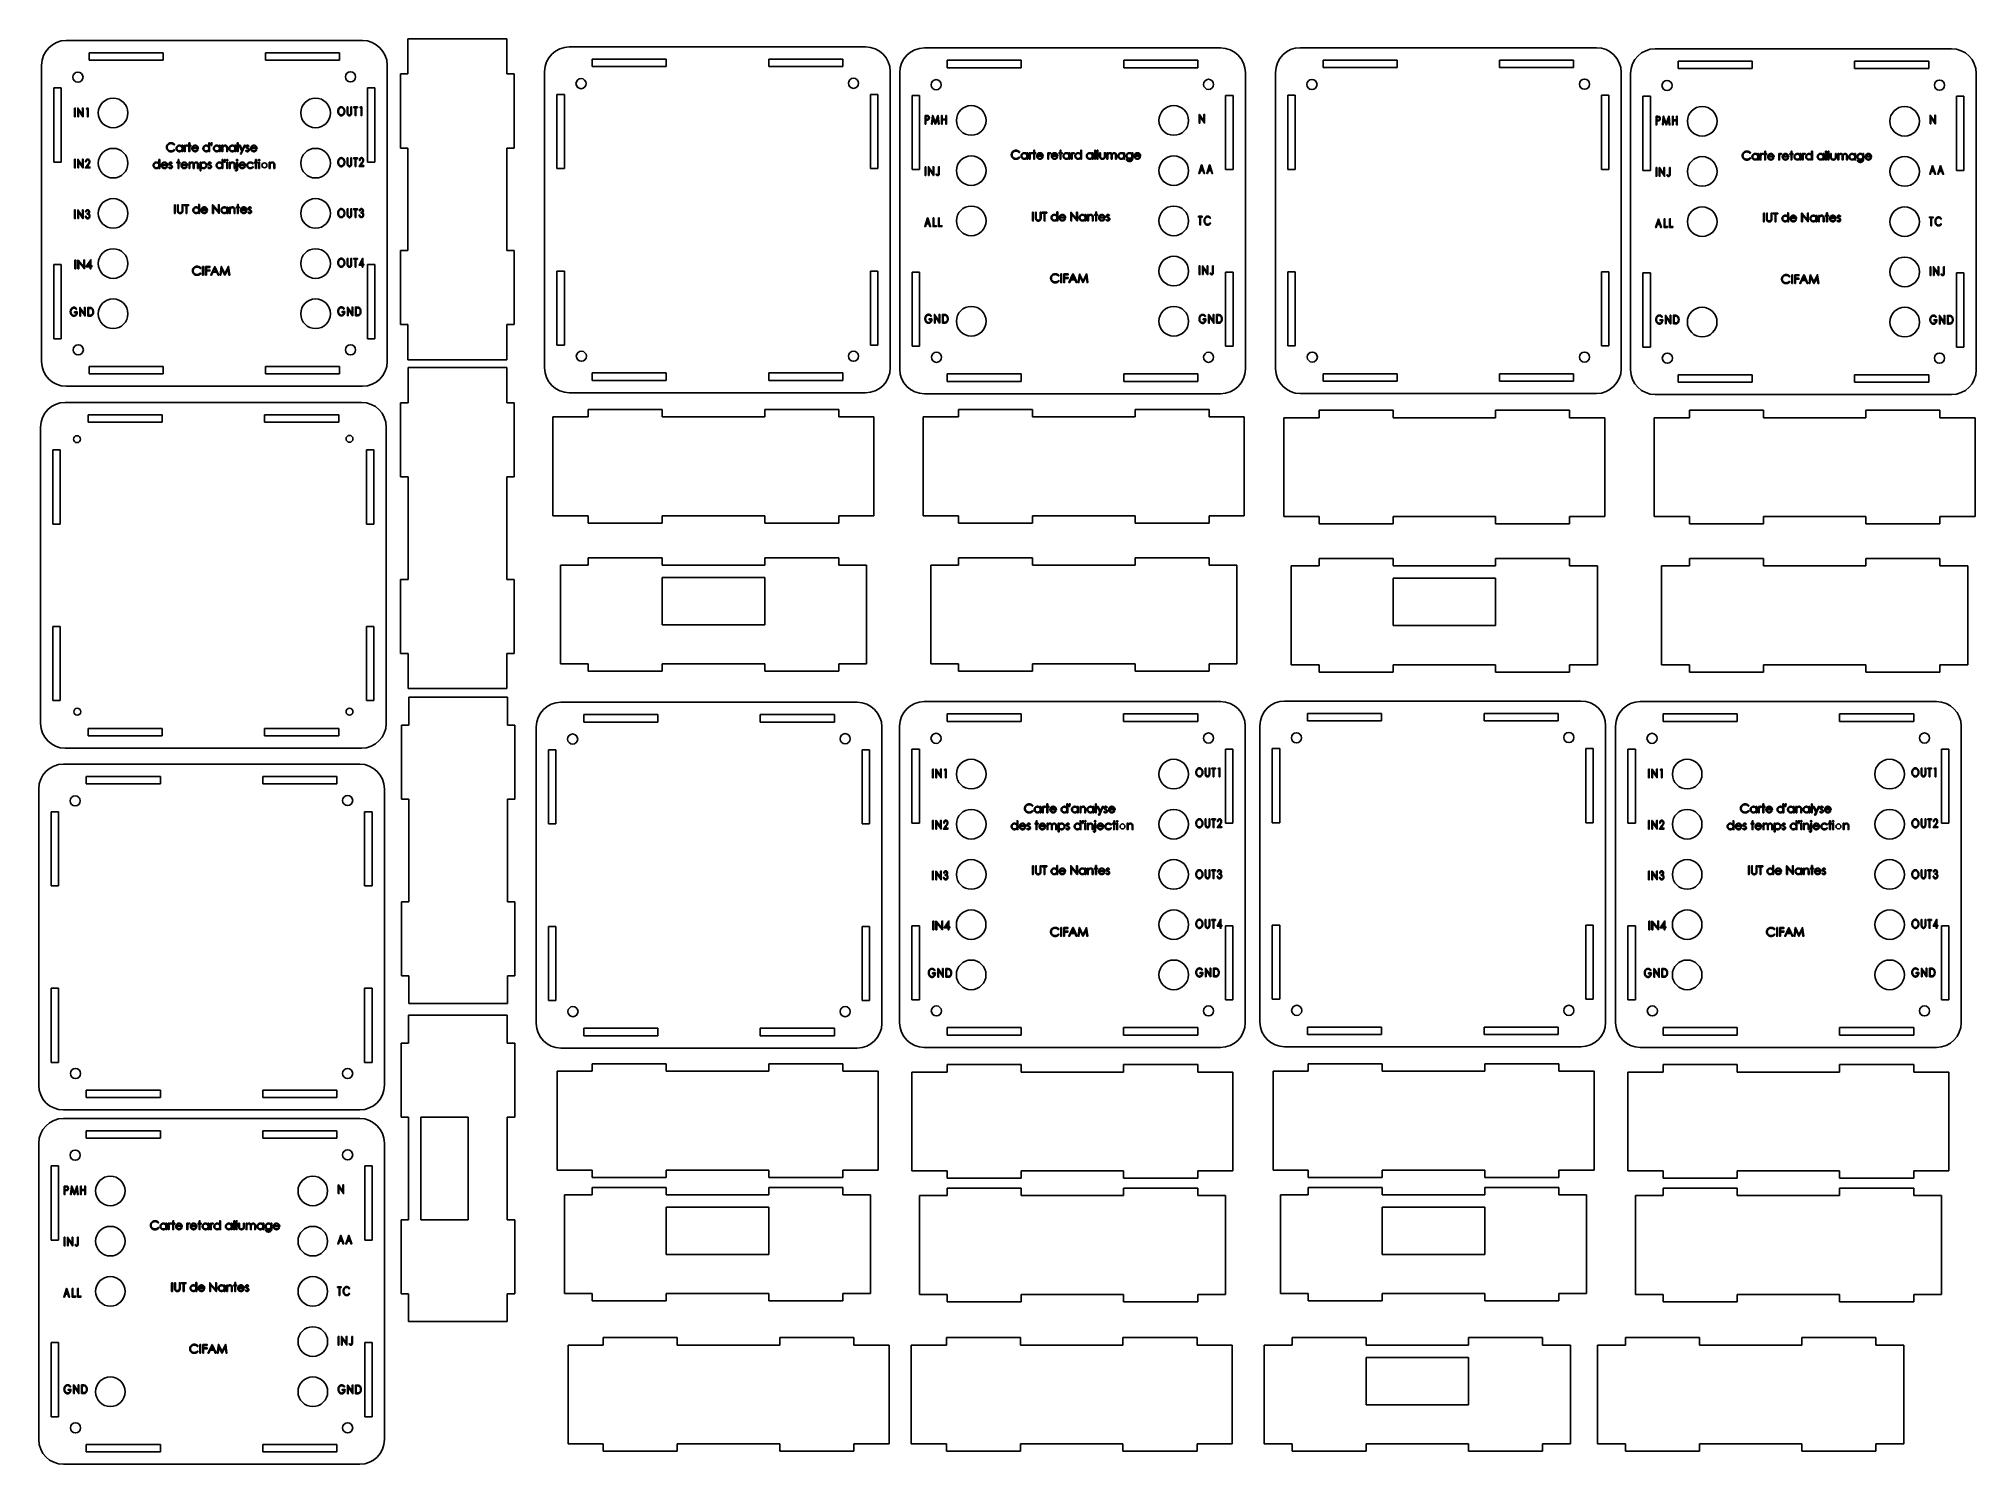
# Model space of a CAD drawing. Header units: millimetres. Extents: x 3 to 788, y -577 to 0.
import ezdxf

# ---------------------------------------------------------------- set-up
doc = ezdxf.new("R2010")
doc.units = ezdxf.units.MM
doc.layers.get('0').update_dxf_attribs({"lineweight": 25})

msp = doc.modelspace()

# ---------------------------------------------------------------- linework, layer by layer
at = {"color": 7, "linetype": 'Continuous', "lineweight": 25}
for p, q in [((134.32, -0.99), (14.32, -0.99)), ((53.57, -5.99), (23.57, -5.99)), ((23.57, -5.99), (23.57, -8.99)), ((53.57, -8.99), (53.57, -5.99)), ((125.07, -5.99), (95.07, -5.99)), ((95.07, -5.99), (95.07, -8.99)), ((125.07, -8.99), (125.07, -5.99)), ((152.74, -14.56), (152.74, -0.31)), ((192.74, -0.31), (152.74, -0.31)), ((192.74, -14.56), (192.74, -0.31)), ((338.09, -3.6), (218.09, -3.6)), ((481.91, -4.03), (361.91, -4.03)), ((634.14, -3.93), (514.14, -3.93)), ((777.95, -4.36), (657.95, -4.36)), ((4.32, -10.99), (4.32, -130.99)), ((23.57, -8.99), (53.57, -8.99)), ((95.07, -8.99), (125.07, -8.99)), ((144.32, -130.99), (144.32, -10.99)), ((149.74, -44.56), (149.74, -14.56)), ((152.74, -14.56), (149.74, -14.56)), ((192.74, -14.56), (195.74, -14.56)), ((195.74, -44.56), (195.74, -14.56)), ((208.09, -13.6), (208.09, -133.6)), ((257.34, -8.6), (227.34, -8.6)), ((227.34, -8.6), (227.34, -11.6)), ((227.34, -11.6), (257.34, -11.6)), ((257.34, -11.6), (257.34, -8.6)), ((328.84, -8.6), (298.84, -8.6)), ((298.84, -8.6), (298.84, -11.6)), ((298.84, -11.6), (328.84, -11.6)), ((328.84, -11.6), (328.84, -8.6)), ((348.09, -133.6), (348.09, -13.6)), ((351.91, -14.03), (351.91, -134.03)), ((401.16, -9.03), (371.16, -9.03)), ((371.16, -9.03), (371.16, -12.03)), ((371.16, -12.03), (401.16, -12.03)), ((401.16, -12.03), (401.16, -9.03)), ((472.66, -9.03), (442.66, -9.03)), ((442.66, -9.03), (442.66, -12.03)), ((442.66, -12.03), (472.66, -12.03)), ((472.66, -12.03), (472.66, -9.03)), ((491.91, -134.03), (491.91, -14.03)), ((504.14, -13.93), (504.14, -133.93)), ((553.39, -8.93), (523.39, -8.93)), ((523.39, -8.93), (523.39, -11.93)), ((523.39, -11.93), (553.39, -11.93)), ((553.39, -11.93), (553.39, -8.93)), ((624.89, -8.93), (594.89, -8.93)), ((594.89, -8.93), (594.89, -11.93)), ((594.89, -11.93), (624.89, -11.93)), ((624.89, -11.93), (624.89, -8.93)), ((644.14, -133.93), (644.14, -13.93)), ((647.95, -14.36), (647.95, -134.36)), ((697.2, -9.36), (667.2, -9.36)), ((667.2, -9.36), (667.2, -12.36)), ((667.2, -12.36), (697.2, -12.36)), ((697.2, -12.36), (697.2, -9.36)), ((768.7, -9.36), (738.7, -9.36)), ((738.7, -9.36), (738.7, -12.36)), ((738.7, -12.36), (768.7, -12.36)), ((768.7, -12.36), (768.7, -9.36)), ((787.95, -134.36), (787.95, -14.36)), ((12.32, -20.24), (9.32, -20.24)), ((9.32, -20.24), (9.32, -50.24)), ((12.32, -50.24), (12.32, -20.24)), ((139.32, -20.24), (136.32, -20.24)), ((136.32, -20.24), (136.32, -50.24)), ((139.32, -50.24), (139.32, -20.24)), ((216.09, -22.85), (213.09, -22.85)), ((213.09, -22.85), (213.09, -52.85)), ((216.09, -52.85), (216.09, -22.85)), ((343.09, -22.85), (340.09, -22.85)), ((340.09, -22.85), (340.09, -52.85)), ((343.09, -52.85), (343.09, -22.85)), ((359.91, -23.28), (356.91, -23.28)), ((356.91, -23.28), (356.91, -53.28)), ((359.91, -53.28), (359.91, -23.28)), ((486.91, -23.28), (483.91, -23.28)), ((483.91, -23.28), (483.91, -53.28)), ((486.91, -53.28), (486.91, -23.28)), ((512.14, -23.18), (509.14, -23.18)), ((509.14, -23.18), (509.14, -53.18)), ((512.14, -53.18), (512.14, -23.18)), ((639.14, -23.18), (636.14, -23.18)), ((636.14, -23.18), (636.14, -53.18)), ((639.14, -53.18), (639.14, -23.18)), ((655.95, -23.61), (652.95, -23.61)), ((652.95, -23.61), (652.95, -53.61)), ((655.95, -53.61), (655.95, -23.61)), ((782.95, -23.61), (779.95, -23.61)), ((779.95, -23.61), (779.95, -53.61)), ((782.95, -53.61), (782.95, -23.61)), ((152.74, -44.56), (149.74, -44.56)), ((152.74, -86.06), (152.74, -44.56)), ((192.74, -44.56), (195.74, -44.56)), ((192.74, -86.06), (192.74, -44.56)), ((9.32, -50.24), (12.32, -50.24)), ((136.32, -50.24), (139.32, -50.24)), ((213.09, -52.85), (216.09, -52.85)), ((340.09, -52.85), (343.09, -52.85)), ((356.91, -53.28), (359.91, -53.28)), ((483.91, -53.28), (486.91, -53.28)), ((509.14, -53.18), (512.14, -53.18)), ((636.14, -53.18), (639.14, -53.18)), ((652.95, -53.61), (655.95, -53.61)), ((779.95, -53.61), (782.95, -53.61)), ((149.74, -116.06), (149.74, -86.06)), ((152.74, -86.06), (149.74, -86.06)), ((192.74, -86.06), (195.74, -86.06)), ((195.74, -116.06), (195.74, -86.06)), ((12.32, -91.74), (9.32, -91.74)), ((9.32, -91.74), (9.32, -121.74)), ((12.32, -121.74), (12.32, -91.74)), ((139.32, -91.74), (136.32, -91.74)), ((136.32, -91.74), (136.32, -121.74)), ((139.32, -121.74), (139.32, -91.74)), ((216.09, -94.35), (213.09, -94.35)), ((213.09, -94.35), (213.09, -124.35)), ((216.09, -124.35), (216.09, -94.35)), ((343.09, -94.35), (340.09, -94.35)), ((340.09, -94.35), (340.09, -124.35)), ((343.09, -124.35), (343.09, -94.35)), ((359.91, -94.78), (356.91, -94.78)), ((356.91, -94.78), (356.91, -124.78)), ((359.91, -124.78), (359.91, -94.78)), ((486.91, -94.78), (483.91, -94.78)), ((483.91, -94.78), (483.91, -124.78)), ((486.91, -124.78), (486.91, -94.78)), ((512.14, -94.68), (509.14, -94.68)), ((509.14, -94.68), (509.14, -124.68)), ((512.14, -124.68), (512.14, -94.68)), ((639.14, -94.68), (636.14, -94.68)), ((636.14, -94.68), (636.14, -124.68)), ((639.14, -124.68), (639.14, -94.68)), ((655.95, -95.11), (652.95, -95.11)), ((652.95, -95.11), (652.95, -125.11)), ((655.95, -125.11), (655.95, -95.11)), ((782.95, -95.11), (779.95, -95.11)), ((779.95, -95.11), (779.95, -125.11)), ((782.95, -125.11), (782.95, -95.11)), ((152.74, -116.06), (149.74, -116.06)), ((152.74, -130.31), (152.74, -116.06)), ((192.74, -116.06), (195.74, -116.06)), ((192.74, -130.31), (192.74, -116.06)), ((9.32, -121.74), (12.32, -121.74)), ((136.32, -121.74), (139.32, -121.74)), ((213.09, -124.35), (216.09, -124.35)), ((340.09, -124.35), (343.09, -124.35)), ((356.91, -124.78), (359.91, -124.78)), ((483.91, -124.78), (486.91, -124.78)), ((509.14, -124.68), (512.14, -124.68)), ((636.14, -124.68), (639.14, -124.68)), ((652.95, -125.11), (655.95, -125.11)), ((779.95, -125.11), (782.95, -125.11)), ((53.57, -132.99), (23.57, -132.99)), ((23.57, -132.99), (23.57, -135.99)), ((53.57, -135.99), (53.57, -132.99)), ((95.07, -132.99), (95.07, -135.99)), ((125.07, -132.99), (95.07, -132.99)), ((125.07, -135.99), (125.07, -132.99)), ((192.74, -130.31), (152.74, -130.31)), ((14.32, -140.99), (134.32, -140.99)), ((23.57, -135.99), (53.57, -135.99)), ((95.07, -135.99), (125.07, -135.99)), ((152.77, -147.67), (152.77, -133.42)), ((192.77, -133.42), (152.77, -133.42)), ((192.77, -147.67), (192.77, -133.42)), ((257.34, -135.6), (227.34, -135.6)), ((227.34, -135.6), (227.34, -138.6)), ((227.34, -138.6), (257.34, -138.6)), ((257.34, -138.6), (257.34, -135.6)), ((298.84, -135.6), (298.84, -138.6)), ((328.84, -135.6), (298.84, -135.6)), ((298.84, -138.6), (328.84, -138.6)), ((328.84, -138.6), (328.84, -135.6)), ((401.16, -136.03), (371.16, -136.03)), ((371.16, -136.03), (371.16, -139.03)), ((371.16, -139.03), (401.16, -139.03)), ((401.16, -139.03), (401.16, -136.03)), ((442.66, -136.03), (442.66, -139.03)), ((472.66, -136.03), (442.66, -136.03)), ((442.66, -139.03), (472.66, -139.03)), ((472.66, -139.03), (472.66, -136.03)), ((553.39, -135.93), (523.39, -135.93)), ((523.39, -135.93), (523.39, -138.93)), ((523.39, -138.93), (553.39, -138.93)), ((553.39, -138.93), (553.39, -135.93)), ((594.89, -135.93), (594.89, -138.93)), ((624.89, -135.93), (594.89, -135.93)), ((594.89, -138.93), (624.89, -138.93)), ((624.89, -138.93), (624.89, -135.93)), ((697.2, -136.36), (667.2, -136.36)), ((667.2, -136.36), (667.2, -139.36)), ((667.2, -139.36), (697.2, -139.36)), ((697.2, -139.36), (697.2, -136.36)), ((738.7, -136.36), (738.7, -139.36)), ((768.7, -136.36), (738.7, -136.36)), ((738.7, -139.36), (768.7, -139.36)), ((768.7, -139.36), (768.7, -136.36)), ((133.93, -147.54), (13.93, -147.54)), ((149.77, -177.67), (149.77, -147.67)), ((152.77, -147.67), (149.77, -147.67)), ((192.77, -147.67), (195.77, -147.67)), ((195.77, -177.67), (195.77, -147.67)), ((218.09, -143.6), (338.09, -143.6)), ((361.91, -144.03), (481.91, -144.03)), ((514.14, -143.93), (634.14, -143.93)), ((657.95, -144.36), (777.95, -144.36)), ((53.18, -152.54), (23.18, -152.54)), ((23.18, -152.54), (23.18, -155.54)), ((23.18, -155.54), (53.18, -155.54)), ((53.18, -155.54), (53.18, -152.54)), ((124.68, -152.54), (94.68, -152.54)), ((94.68, -152.54), (94.68, -155.54)), ((94.68, -155.54), (124.68, -155.54)), ((124.68, -155.54), (124.68, -152.54)), ((211.47, -193.4), (211.47, -153.4)), ((211.47, -153.4), (225.72, -153.4)), ((225.72, -153.4), (225.72, -150.4)), ((225.72, -150.4), (255.72, -150.4)), ((255.72, -153.4), (255.72, -150.4)), ((255.72, -153.4), (297.22, -153.4)), ((297.22, -153.4), (297.22, -150.4)), ((297.22, -150.4), (327.22, -150.4)), ((327.22, -153.4), (327.22, -150.4)), ((327.22, -153.4), (341.47, -153.4)), ((341.47, -193.4), (341.47, -153.4)), ((361.47, -193.4), (361.47, -153.4)), ((361.47, -153.4), (375.72, -153.4)), ((375.72, -153.4), (375.72, -150.4)), ((375.72, -150.4), (405.72, -150.4)), ((405.72, -153.4), (405.72, -150.4)), ((405.72, -153.4), (447.22, -153.4)), ((447.22, -153.4), (447.22, -150.4)), ((447.22, -150.4), (477.22, -150.4)), ((477.22, -153.4), (477.22, -150.4)), ((477.22, -153.4), (491.47, -153.4)), ((491.47, -193.4), (491.47, -153.4)), ((507.51, -193.73), (507.51, -153.73)), ((507.51, -153.73), (521.76, -153.73)), ((521.76, -153.73), (521.76, -150.73)), ((521.76, -150.73), (551.76, -150.73)), ((551.76, -153.73), (551.76, -150.73)), ((551.76, -153.73), (593.26, -153.73)), ((593.26, -153.73), (593.26, -150.73)), ((593.26, -150.73), (623.26, -150.73)), ((623.26, -153.73), (623.26, -150.73)), ((623.26, -153.73), (637.51, -153.73)), ((637.51, -193.73), (637.51, -153.73)), ((657.51, -193.73), (657.51, -153.73)), ((657.51, -153.73), (671.76, -153.73)), ((671.76, -153.73), (671.76, -150.73)), ((671.76, -150.73), (701.76, -150.73)), ((701.76, -153.73), (701.76, -150.73)), ((701.76, -153.73), (743.26, -153.73)), ((743.26, -153.73), (743.26, -150.73)), ((743.26, -150.73), (773.26, -150.73)), ((773.26, -153.73), (773.26, -150.73)), ((773.26, -153.73), (787.51, -153.73)), ((787.51, -193.73), (787.51, -153.73)), ((3.93, -157.54), (3.93, -277.54)), ((143.93, -277.54), (143.93, -157.54)), ((11.93, -166.79), (8.93, -166.79)), ((8.93, -166.79), (8.93, -196.79)), ((11.93, -196.79), (11.93, -166.79)), ((138.93, -166.79), (135.93, -166.79)), ((135.93, -166.79), (135.93, -196.79)), ((138.93, -196.79), (138.93, -166.79)), ((152.77, -177.67), (149.77, -177.67)), ((152.77, -219.17), (152.77, -177.67)), ((192.77, -177.67), (195.77, -177.67)), ((192.77, -219.17), (192.77, -177.67)), ((211.47, -193.4), (225.72, -193.4)), ((225.72, -193.4), (225.72, -196.4)), ((255.72, -193.4), (297.22, -193.4)), ((255.72, -193.4), (255.72, -196.4)), ((297.22, -193.4), (297.22, -196.4)), ((327.22, -193.4), (341.47, -193.4)), ((327.22, -193.4), (327.22, -196.4)), ((361.47, -193.4), (375.72, -193.4)), ((375.72, -193.4), (375.72, -196.4)), ((405.72, -193.4), (447.22, -193.4)), ((405.72, -193.4), (405.72, -196.4)), ((447.22, -193.4), (447.22, -196.4)), ((477.22, -193.4), (491.47, -193.4)), ((477.22, -193.4), (477.22, -196.4)), ((507.51, -193.73), (521.76, -193.73)), ((521.76, -193.73), (521.76, -196.73)), ((551.76, -193.73), (593.26, -193.73)), ((551.76, -193.73), (551.76, -196.73)), ((593.26, -193.73), (593.26, -196.73)), ((623.26, -193.73), (637.51, -193.73)), ((623.26, -193.73), (623.26, -196.73)), ((657.51, -193.73), (671.76, -193.73)), ((671.76, -193.73), (671.76, -196.73)), ((701.76, -193.73), (743.26, -193.73)), ((701.76, -193.73), (701.76, -196.73)), ((743.26, -193.73), (743.26, -196.73)), ((773.26, -193.73), (787.51, -193.73)), ((773.26, -193.73), (773.26, -196.73)), ((8.93, -196.79), (11.93, -196.79)), ((135.93, -196.79), (138.93, -196.79)), ((225.72, -196.4), (255.72, -196.4)), ((297.22, -196.4), (327.22, -196.4)), ((375.72, -196.4), (405.72, -196.4)), ((447.22, -196.4), (477.22, -196.4)), ((521.76, -196.73), (551.76, -196.73)), ((593.26, -196.73), (623.26, -196.73)), ((671.76, -196.73), (701.76, -196.73)), ((743.26, -196.73), (773.26, -196.73)), ((225.72, -213.4), (225.72, -210.4)), ((225.72, -210.4), (255.72, -210.4)), ((255.72, -213.4), (255.72, -210.4)), ((297.22, -210.4), (327.22, -210.4)), ((297.22, -213.4), (297.22, -210.4)), ((327.22, -213.4), (327.22, -210.4)), ((375.72, -213.4), (375.72, -210.4)), ((375.72, -210.4), (405.72, -210.4)), ((405.72, -213.4), (405.72, -210.4)), ((447.22, -213.4), (447.22, -210.4)), ((447.22, -210.4), (477.22, -210.4)), ((477.22, -213.4), (477.22, -210.4)), ((521.76, -213.73), (521.76, -210.73)), ((521.76, -210.73), (551.76, -210.73)), ((551.76, -213.73), (551.76, -210.73)), ((593.26, -210.73), (623.26, -210.73)), ((593.26, -213.73), (593.26, -210.73)), ((623.26, -213.73), (623.26, -210.73)), ((671.76, -213.73), (671.76, -210.73)), ((671.76, -210.73), (701.76, -210.73)), ((701.76, -213.73), (701.76, -210.73)), ((743.26, -213.73), (743.26, -210.73)), ((743.26, -210.73), (773.26, -210.73)), ((773.26, -213.73), (773.26, -210.73)), ((149.77, -249.17), (149.77, -219.17)), ((152.77, -219.17), (149.77, -219.17)), ((192.77, -219.17), (195.77, -219.17)), ((195.77, -249.17), (195.77, -219.17)), ((214.47, -253.4), (214.47, -213.4)), ((214.47, -213.4), (225.72, -213.4)), ((255.72, -213.4), (297.22, -213.4)), ((255.72, -218.4), (297.22, -218.4)), ((255.72, -218.4), (255.72, -237.53)), ((297.22, -218.4), (297.22, -237.53)), ((327.22, -213.4), (338.47, -213.4)), ((338.47, -213.4), (338.47, -253.4)), ((364.47, -253.4), (364.47, -213.4)), ((364.47, -213.4), (375.72, -213.4)), ((405.72, -213.4), (447.22, -213.4)), ((477.22, -213.4), (488.47, -213.4)), ((488.47, -213.4), (488.47, -253.4)), ((510.51, -253.73), (510.51, -213.73)), ((510.51, -213.73), (521.76, -213.73)), ((551.76, -213.73), (593.26, -213.73)), ((551.76, -218.73), (593.26, -218.73)), ((551.76, -218.73), (551.76, -237.86)), ((593.26, -218.73), (593.26, -237.86)), ((623.26, -213.73), (634.51, -213.73)), ((634.51, -213.73), (634.51, -253.73)), ((660.51, -253.73), (660.51, -213.73)), ((660.51, -213.73), (671.76, -213.73)), ((701.76, -213.73), (743.26, -213.73)), ((773.26, -213.73), (784.51, -213.73)), ((784.51, -213.73), (784.51, -253.73)), ((11.93, -238.29), (8.93, -238.29)), ((8.93, -238.29), (8.93, -268.29)), ((11.93, -268.29), (11.93, -238.29)), ((138.93, -238.29), (135.93, -238.29)), ((135.93, -238.29), (135.93, -268.29)), ((138.93, -268.29), (138.93, -238.29)), ((255.72, -237.53), (297.22, -237.53)), ((551.76, -237.86), (593.26, -237.86)), ((152.77, -249.17), (149.77, -249.17)), ((152.77, -263.42), (152.77, -249.17)), ((192.77, -249.17), (195.77, -249.17)), ((192.77, -263.42), (192.77, -249.17)), ((214.47, -253.4), (225.72, -253.4)), ((225.72, -253.4), (225.72, -256.4)), ((225.72, -256.4), (255.72, -256.4)), ((255.72, -253.4), (255.72, -256.4)), ((255.72, -253.4), (297.22, -253.4)), ((297.22, -253.4), (297.22, -256.4)), ((297.22, -256.4), (327.22, -256.4)), ((327.22, -253.4), (338.47, -253.4)), ((327.22, -253.4), (327.22, -256.4)), ((364.47, -253.4), (375.72, -253.4)), ((375.72, -253.4), (375.72, -256.4)), ((375.72, -256.4), (405.72, -256.4)), ((405.72, -253.4), (405.72, -256.4)), ((405.72, -253.4), (447.22, -253.4)), ((447.22, -253.4), (447.22, -256.4)), ((447.22, -256.4), (477.22, -256.4)), ((477.22, -253.4), (488.47, -253.4)), ((477.22, -253.4), (477.22, -256.4)), ((510.51, -253.73), (521.76, -253.73)), ((521.76, -253.73), (521.76, -256.73)), ((521.76, -256.73), (551.76, -256.73)), ((551.76, -253.73), (551.76, -256.73)), ((551.76, -253.73), (593.26, -253.73)), ((593.26, -253.73), (593.26, -256.73)), ((593.26, -256.73), (623.26, -256.73)), ((623.26, -253.73), (634.51, -253.73)), ((623.26, -253.73), (623.26, -256.73)), ((660.51, -253.73), (671.76, -253.73)), ((671.76, -253.73), (671.76, -256.73)), ((671.76, -256.73), (701.76, -256.73)), ((701.76, -253.73), (701.76, -256.73)), ((701.76, -253.73), (743.26, -253.73)), ((743.26, -253.73), (743.26, -256.73)), ((743.26, -256.73), (773.26, -256.73)), ((773.26, -253.73), (784.51, -253.73)), ((773.26, -253.73), (773.26, -256.73)), ((192.77, -263.42), (152.77, -263.42)), ((8.93, -268.29), (11.93, -268.29)), ((135.93, -268.29), (138.93, -268.29)), ((153.07, -266.93), (193.07, -266.93)), ((153.07, -278.18), (153.07, -266.93)), ((193.07, -278.18), (193.07, -266.93)), ((334.69, -268.94), (214.69, -268.94)), ((253.94, -273.94), (223.94, -273.94)), ((223.94, -273.94), (223.94, -276.94)), ((253.94, -276.94), (253.94, -273.94)), ((325.44, -273.94), (295.44, -273.94)), ((295.44, -273.94), (295.44, -276.94)), ((325.44, -276.94), (325.44, -273.94)), ((481.87, -268.66), (361.87, -268.66)), ((401.13, -273.66), (371.13, -273.66)), ((371.13, -273.66), (371.13, -276.66)), ((401.13, -276.66), (401.13, -273.66)), ((472.62, -273.66), (442.62, -273.66)), ((442.62, -273.66), (442.62, -276.66)), ((472.62, -276.66), (472.62, -273.66)), ((627.83, -268.44), (507.83, -268.44)), ((547.08, -273.44), (517.08, -273.44)), ((517.08, -273.44), (517.08, -276.44)), ((547.08, -276.44), (547.08, -273.44)), ((618.58, -273.44), (588.58, -273.44)), ((588.58, -273.44), (588.58, -276.44)), ((618.58, -276.44), (618.58, -273.44)), ((771.87, -268.66), (651.87, -268.66)), ((691.13, -273.66), (661.13, -273.66)), ((661.13, -273.66), (661.13, -276.66)), ((691.13, -276.66), (691.13, -273.66)), ((762.62, -273.66), (732.62, -273.66)), ((732.62, -273.66), (732.62, -276.66)), ((762.62, -276.66), (762.62, -273.66)), ((53.18, -279.54), (23.18, -279.54)), ((23.18, -279.54), (23.18, -282.54)), ((53.18, -282.54), (53.18, -279.54)), ((94.68, -279.54), (94.68, -282.54)), ((124.68, -279.54), (94.68, -279.54)), ((124.68, -282.54), (124.68, -279.54)), ((150.07, -308.18), (150.07, -278.18)), ((153.07, -278.18), (150.07, -278.18)), ((193.07, -278.18), (196.07, -278.18)), ((196.07, -308.18), (196.07, -278.18)), ((204.69, -278.94), (204.69, -398.94)), ((223.94, -276.94), (253.94, -276.94)), ((295.44, -276.94), (325.44, -276.94)), ((344.69, -398.94), (344.69, -278.94)), ((351.87, -278.66), (351.87, -398.66)), ((371.13, -276.66), (401.13, -276.66)), ((442.62, -276.66), (472.62, -276.66)), ((491.87, -398.66), (491.87, -278.66)), ((497.83, -278.44), (497.83, -398.44)), ((517.08, -276.44), (547.08, -276.44)), ((588.58, -276.44), (618.58, -276.44)), ((637.83, -398.44), (637.83, -278.44)), ((641.87, -278.66), (641.87, -398.66)), ((661.13, -276.66), (691.13, -276.66)), ((732.62, -276.66), (762.62, -276.66)), ((781.87, -398.66), (781.87, -278.66)), ((13.93, -287.54), (133.93, -287.54)), ((23.18, -282.54), (53.18, -282.54)), ((94.68, -282.54), (124.68, -282.54)), ((212.69, -288.19), (209.69, -288.19)), ((209.69, -288.19), (209.69, -318.19)), ((212.69, -318.19), (212.69, -288.19)), ((339.69, -288.19), (336.69, -288.19)), ((336.69, -288.19), (336.69, -318.19)), ((339.69, -318.19), (339.69, -288.19)), ((359.87, -287.91), (356.87, -287.91)), ((356.87, -287.91), (356.87, -317.91)), ((359.87, -317.91), (359.87, -287.91)), ((486.87, -287.91), (483.87, -287.91)), ((483.87, -287.91), (483.87, -317.91)), ((486.87, -317.91), (486.87, -287.91)), ((505.83, -287.7), (502.83, -287.7)), ((502.83, -287.7), (502.83, -317.7)), ((505.83, -317.7), (505.83, -287.7)), ((632.83, -287.7), (629.83, -287.7)), ((629.83, -287.7), (629.83, -317.7)), ((632.83, -317.7), (632.83, -287.7)), ((649.87, -287.91), (646.87, -287.91)), ((646.87, -287.91), (646.87, -317.91)), ((649.87, -317.91), (649.87, -287.91)), ((776.87, -287.91), (773.87, -287.91)), ((773.87, -287.91), (773.87, -317.91)), ((776.87, -317.91), (776.87, -287.91)), ((133.19, -293.99), (13.19, -293.99)), ((3.19, -303.99), (3.19, -423.99)), ((52.44, -298.99), (22.44, -298.99)), ((22.44, -298.99), (22.44, -301.99)), ((22.44, -301.99), (52.44, -301.99)), ((52.44, -301.99), (52.44, -298.99)), ((123.94, -298.99), (93.94, -298.99)), ((93.94, -298.99), (93.94, -301.99)), ((93.94, -301.99), (123.94, -301.99)), ((123.94, -301.99), (123.94, -298.99)), ((143.19, -423.99), (143.19, -303.99)), ((11.19, -313.24), (8.19, -313.24)), ((8.19, -313.24), (8.19, -343.24)), ((11.19, -343.24), (11.19, -313.24)), ((138.19, -313.24), (135.19, -313.24)), ((135.19, -313.24), (135.19, -343.24)), ((138.19, -343.24), (138.19, -313.24)), ((153.07, -308.18), (150.07, -308.18)), ((153.07, -349.68), (153.07, -308.18)), ((193.07, -308.18), (196.07, -308.18)), ((193.07, -349.68), (193.07, -308.18)), ((209.69, -318.19), (212.69, -318.19)), ((336.69, -318.19), (339.69, -318.19)), ((356.87, -317.91), (359.87, -317.91)), ((483.87, -317.91), (486.87, -317.91)), ((502.83, -317.7), (505.83, -317.7)), ((629.83, -317.7), (632.83, -317.7)), ((646.87, -317.91), (649.87, -317.91)), ((773.87, -317.91), (776.87, -317.91)), ((8.19, -343.24), (11.19, -343.24)), ((135.19, -343.24), (138.19, -343.24)), ((150.07, -379.68), (150.07, -349.68)), ((153.07, -349.68), (150.07, -349.68)), ((193.07, -349.68), (196.07, -349.68)), ((196.07, -379.68), (196.07, -349.68)), ((212.69, -359.69), (209.69, -359.69)), ((209.69, -359.69), (209.69, -389.69)), ((212.69, -389.69), (212.69, -359.69)), ((339.69, -359.69), (336.69, -359.69)), ((336.69, -359.69), (336.69, -389.69)), ((339.69, -389.69), (339.69, -359.69)), ((359.87, -359.41), (356.87, -359.41)), ((356.87, -359.41), (356.87, -389.41)), ((359.87, -389.41), (359.87, -359.41)), ((486.87, -359.41), (483.87, -359.41)), ((483.87, -359.41), (483.87, -389.41)), ((486.87, -389.41), (486.87, -359.41)), ((505.83, -359.19), (502.83, -359.19)), ((502.83, -359.19), (502.83, -389.19)), ((505.83, -389.19), (505.83, -359.19)), ((632.83, -359.19), (629.83, -359.19)), ((629.83, -359.19), (629.83, -389.19)), ((632.83, -389.19), (632.83, -359.19)), ((649.87, -359.41), (646.87, -359.41)), ((646.87, -359.41), (646.87, -389.41)), ((649.87, -389.41), (649.87, -359.41)), ((776.87, -359.41), (773.87, -359.41)), ((773.87, -359.41), (773.87, -389.41)), ((776.87, -389.41), (776.87, -359.41)), ((153.07, -379.68), (150.07, -379.68)), ((153.07, -390.93), (153.07, -379.68)), ((193.07, -379.68), (196.07, -379.68)), ((193.07, -390.93), (193.07, -379.68)), ((11.19, -384.74), (8.19, -384.74)), ((8.19, -384.74), (8.19, -414.74)), ((11.19, -414.74), (11.19, -384.74)), ((138.19, -384.74), (135.19, -384.74)), ((135.19, -384.74), (135.19, -414.74)), ((138.19, -414.74), (138.19, -384.74)), ((193.07, -390.93), (153.07, -390.93)), ((209.69, -389.69), (212.69, -389.69)), ((336.69, -389.69), (339.69, -389.69)), ((356.87, -389.41), (359.87, -389.41)), ((483.87, -389.41), (486.87, -389.41)), ((502.83, -389.19), (505.83, -389.19)), ((629.83, -389.19), (632.83, -389.19)), ((646.87, -389.41), (649.87, -389.41)), ((773.87, -389.41), (776.87, -389.41)), ((152.98, -395.69), (192.98, -395.69)), ((152.98, -406.94), (152.98, -395.69)), ((192.98, -406.94), (192.98, -395.69)), ((149.98, -436.94), (149.98, -406.94)), ((152.98, -406.94), (149.98, -406.94)), ((192.98, -406.94), (195.98, -406.94)), ((195.98, -436.94), (195.98, -406.94)), ((253.94, -400.94), (223.94, -400.94)), ((223.94, -400.94), (223.94, -403.94)), ((223.94, -403.94), (253.94, -403.94)), ((253.94, -403.94), (253.94, -400.94)), ((295.44, -400.94), (295.44, -403.94)), ((325.44, -400.94), (295.44, -400.94)), ((295.44, -403.94), (325.44, -403.94)), ((325.44, -403.94), (325.44, -400.94)), ((401.13, -400.66), (371.13, -400.66)), ((371.13, -400.66), (371.13, -403.66)), ((371.13, -403.66), (401.13, -403.66)), ((401.13, -403.66), (401.13, -400.66)), ((442.62, -400.66), (442.62, -403.66)), ((472.62, -400.66), (442.62, -400.66)), ((442.62, -403.66), (472.62, -403.66)), ((472.62, -403.66), (472.62, -400.66)), ((547.08, -400.44), (517.08, -400.44)), ((517.08, -400.44), (517.08, -403.44)), ((517.08, -403.44), (547.08, -403.44)), ((547.08, -403.44), (547.08, -400.44)), ((588.58, -400.44), (588.58, -403.44)), ((618.58, -400.44), (588.58, -400.44)), ((588.58, -403.44), (618.58, -403.44)), ((618.58, -403.44), (618.58, -400.44)), ((691.13, -400.66), (661.13, -400.66)), ((661.13, -400.66), (661.13, -403.66)), ((661.13, -403.66), (691.13, -403.66)), ((691.13, -403.66), (691.13, -400.66)), ((732.62, -400.66), (732.62, -403.66)), ((762.62, -400.66), (732.62, -400.66)), ((732.62, -403.66), (762.62, -403.66)), ((762.62, -403.66), (762.62, -400.66)), ((8.19, -414.74), (11.19, -414.74)), ((135.19, -414.74), (138.19, -414.74)), ((214.69, -408.94), (334.69, -408.94)), ((227.38, -418.34), (227.38, -415.34)), ((227.38, -415.34), (257.38, -415.34)), ((257.38, -418.34), (257.38, -415.34)), ((298.88, -418.34), (298.88, -415.34)), ((298.88, -415.34), (328.88, -415.34)), ((328.88, -418.34), (328.88, -415.34)), ((361.87, -408.66), (481.87, -408.66)), ((371.12, -418.66), (371.12, -415.66)), ((371.12, -415.66), (401.12, -415.66)), ((401.12, -418.66), (401.12, -415.66)), ((442.62, -418.66), (442.62, -415.66)), ((442.62, -415.66), (472.62, -415.66)), ((472.62, -418.66), (472.62, -415.66)), ((507.83, -408.44), (627.83, -408.44)), ((517.38, -418.34), (517.38, -415.34)), ((517.38, -415.34), (547.38, -415.34)), ((547.38, -418.34), (547.38, -415.34)), ((588.88, -418.34), (588.88, -415.34)), ((588.88, -415.34), (618.88, -415.34)), ((618.88, -418.34), (618.88, -415.34)), ((651.87, -408.66), (771.87, -408.66)), ((661.12, -418.66), (661.12, -415.66)), ((661.12, -415.66), (691.12, -415.66)), ((691.12, -418.66), (691.12, -415.66)), ((732.62, -418.66), (732.62, -415.66)), ((732.62, -415.66), (762.62, -415.66)), ((762.62, -418.66), (762.62, -415.66)), ((213.13, -458.34), (213.13, -418.34)), ((213.13, -418.34), (227.38, -418.34)), ((257.38, -418.34), (298.88, -418.34)), ((328.88, -418.34), (343.13, -418.34)), ((343.13, -458.34), (343.13, -418.34)), ((356.87, -458.66), (356.87, -418.66)), ((356.87, -418.66), (371.12, -418.66)), ((401.12, -418.66), (442.62, -418.66)), ((472.62, -418.66), (486.87, -418.66)), ((486.87, -458.66), (486.87, -418.66)), ((503.13, -458.34), (503.13, -418.34)), ((503.13, -418.34), (517.38, -418.34)), ((547.38, -418.34), (588.88, -418.34)), ((618.88, -418.34), (633.13, -418.34)), ((633.13, -458.34), (633.13, -418.34)), ((646.87, -458.66), (646.87, -418.66)), ((646.87, -418.66), (661.12, -418.66)), ((691.12, -418.66), (732.62, -418.66)), ((762.62, -418.66), (776.87, -418.66)), ((776.87, -458.66), (776.87, -418.66)), ((52.44, -425.99), (22.44, -425.99)), ((22.44, -425.99), (22.44, -428.99)), ((22.44, -428.99), (52.44, -428.99)), ((52.44, -428.99), (52.44, -425.99)), ((93.94, -425.99), (93.94, -428.99)), ((123.94, -425.99), (93.94, -425.99)), ((93.94, -428.99), (123.94, -428.99)), ((123.94, -428.99), (123.94, -425.99)), ((13.19, -433.99), (133.19, -433.99)), ((133.2, -437.44), (13.2, -437.44)), ((152.98, -436.94), (149.98, -436.94)), ((152.98, -478.44), (152.98, -436.94)), ((157.98, -478.44), (157.98, -436.94)), ((157.98, -436.94), (177.11, -436.94)), ((177.11, -478.44), (177.11, -436.94)), ((192.98, -436.94), (195.98, -436.94)), ((192.98, -478.44), (192.98, -436.94)), ((52.45, -442.44), (22.45, -442.44)), ((22.45, -442.44), (22.45, -445.44)), ((22.45, -445.44), (52.45, -445.44)), ((52.45, -445.44), (52.45, -442.44)), ((123.95, -442.44), (93.95, -442.44)), ((93.95, -442.44), (93.95, -445.44)), ((93.95, -445.44), (123.95, -445.44)), ((123.95, -445.44), (123.95, -442.44)), ((3.2, -447.44), (3.2, -567.44)), ((143.2, -567.44), (143.2, -447.44)), ((11.2, -456.69), (8.2, -456.69)), ((8.2, -456.69), (8.2, -486.69)), ((11.2, -486.69), (11.2, -456.69)), ((138.2, -456.69), (135.2, -456.69)), ((135.2, -456.69), (135.2, -486.69)), ((138.2, -486.69), (138.2, -456.69)), ((213.13, -458.34), (227.38, -458.34)), ((227.38, -458.34), (227.38, -461.34)), ((227.38, -461.34), (257.38, -461.34)), ((257.38, -458.34), (298.88, -458.34)), ((257.38, -458.34), (257.38, -461.34)), ((298.88, -458.34), (298.88, -461.34)), ((298.88, -461.34), (328.88, -461.34)), ((328.88, -458.34), (343.13, -458.34)), ((328.88, -458.34), (328.88, -461.34)), ((356.87, -458.66), (371.12, -458.66)), ((371.12, -458.66), (371.12, -461.66)), ((371.12, -461.66), (401.12, -461.66)), ((401.12, -458.66), (442.62, -458.66)), ((401.12, -458.66), (401.12, -461.66)), ((442.62, -458.66), (442.62, -461.66)), ((442.62, -461.66), (472.62, -461.66)), ((472.62, -458.66), (486.87, -458.66)), ((472.62, -458.66), (472.62, -461.66)), ((503.13, -458.34), (517.38, -458.34)), ((517.38, -458.34), (517.38, -461.34)), ((517.38, -461.34), (547.38, -461.34)), ((547.38, -458.34), (588.88, -458.34)), ((547.38, -458.34), (547.38, -461.34)), ((588.88, -458.34), (588.88, -461.34)), ((588.88, -461.34), (618.88, -461.34)), ((618.88, -458.34), (633.13, -458.34)), ((618.88, -458.34), (618.88, -461.34)), ((646.87, -458.66), (661.12, -458.66)), ((661.12, -458.66), (661.12, -461.66)), ((661.12, -461.66), (691.12, -461.66)), ((691.12, -458.66), (732.62, -458.66)), ((691.12, -458.66), (691.12, -461.66)), ((732.62, -458.66), (732.62, -461.66)), ((732.62, -461.66), (762.62, -461.66)), ((762.62, -458.66), (776.87, -458.66)), ((762.62, -458.66), (762.62, -461.66)), ((216.13, -508.34), (216.13, -468.34)), ((216.13, -468.34), (227.38, -468.34)), ((227.38, -468.34), (227.38, -465.34)), ((227.38, -465.34), (257.38, -465.34)), ((257.38, -468.34), (257.38, -465.34)), ((257.38, -468.34), (298.88, -468.34)), ((298.88, -465.34), (328.88, -465.34)), ((298.88, -468.34), (298.88, -465.34)), ((328.88, -468.34), (328.88, -465.34)), ((328.88, -468.34), (340.13, -468.34)), ((340.13, -468.34), (340.13, -508.34)), ((359.87, -508.66), (359.87, -468.66)), ((359.87, -468.66), (371.12, -468.66)), ((371.12, -468.66), (371.12, -465.66)), ((371.12, -465.66), (401.12, -465.66)), ((401.12, -468.66), (401.12, -465.66)), ((401.12, -468.66), (442.62, -468.66)), ((442.62, -468.66), (442.62, -465.66)), ((442.62, -465.66), (472.62, -465.66)), ((472.62, -468.66), (472.62, -465.66)), ((472.62, -468.66), (483.87, -468.66)), ((483.87, -468.66), (483.87, -508.66)), ((506.13, -508.34), (506.13, -468.34)), ((506.13, -468.34), (517.38, -468.34)), ((517.38, -468.34), (517.38, -465.34)), ((517.38, -465.34), (547.38, -465.34)), ((547.38, -468.34), (547.38, -465.34)), ((547.38, -468.34), (588.88, -468.34)), ((588.88, -465.34), (618.88, -465.34)), ((588.88, -468.34), (588.88, -465.34)), ((618.88, -468.34), (618.88, -465.34)), ((618.88, -468.34), (630.13, -468.34)), ((630.13, -468.34), (630.13, -508.34)), ((649.87, -508.66), (649.87, -468.66)), ((649.87, -468.66), (661.12, -468.66)), ((661.12, -468.66), (661.12, -465.66)), ((661.12, -465.66), (691.12, -465.66)), ((691.12, -468.66), (691.12, -465.66)), ((691.12, -468.66), (732.62, -468.66)), ((732.62, -468.66), (732.62, -465.66)), ((732.62, -465.66), (762.62, -465.66)), ((762.62, -468.66), (762.62, -465.66)), ((762.62, -468.66), (773.87, -468.66)), ((773.87, -468.66), (773.87, -508.66)), ((149.98, -508.44), (149.98, -478.44)), ((152.98, -478.44), (149.98, -478.44)), ((157.98, -478.44), (177.11, -478.44)), ((192.98, -478.44), (195.98, -478.44)), ((195.98, -508.44), (195.98, -478.44)), ((257.38, -473.34), (298.88, -473.34)), ((257.38, -473.34), (257.38, -492.47)), ((298.88, -473.34), (298.88, -492.47)), ((547.38, -473.34), (588.88, -473.34)), ((547.38, -473.34), (547.38, -492.47)), ((588.88, -473.34), (588.88, -492.47)), ((8.2, -486.69), (11.2, -486.69)), ((135.2, -486.69), (138.2, -486.69)), ((257.38, -492.47), (298.88, -492.47)), ((547.38, -492.47), (588.88, -492.47)), ((152.98, -508.44), (149.98, -508.44)), ((152.98, -519.69), (152.98, -508.44)), ((192.98, -508.44), (195.98, -508.44)), ((192.98, -519.69), (192.98, -508.44)), ((216.13, -508.34), (227.38, -508.34)), ((227.38, -508.34), (227.38, -511.34)), ((257.38, -508.34), (257.38, -511.34)), ((257.38, -508.34), (298.88, -508.34)), ((298.88, -508.34), (298.88, -511.34)), ((328.88, -508.34), (340.13, -508.34)), ((328.88, -508.34), (328.88, -511.34)), ((359.87, -508.66), (371.12, -508.66)), ((371.12, -508.66), (371.12, -511.66)), ((401.12, -508.66), (401.12, -511.66)), ((401.12, -508.66), (442.62, -508.66)), ((442.62, -508.66), (442.62, -511.66)), ((472.62, -508.66), (483.87, -508.66)), ((472.62, -508.66), (472.62, -511.66)), ((506.13, -508.34), (517.38, -508.34)), ((517.38, -508.34), (517.38, -511.34)), ((547.38, -508.34), (547.38, -511.34)), ((547.38, -508.34), (588.88, -508.34)), ((588.88, -508.34), (588.88, -511.34)), ((618.88, -508.34), (630.13, -508.34)), ((618.88, -508.34), (618.88, -511.34)), ((649.87, -508.66), (661.12, -508.66)), ((661.12, -508.66), (661.12, -511.66)), ((691.12, -508.66), (691.12, -511.66)), ((691.12, -508.66), (732.62, -508.66)), ((732.62, -508.66), (732.62, -511.66)), ((762.62, -508.66), (773.87, -508.66)), ((762.62, -508.66), (762.62, -511.66)), ((227.38, -511.34), (257.38, -511.34)), ((298.88, -511.34), (328.88, -511.34)), ((371.12, -511.66), (401.12, -511.66)), ((442.62, -511.66), (472.62, -511.66)), ((517.38, -511.34), (547.38, -511.34)), ((588.88, -511.34), (618.88, -511.34)), ((661.12, -511.66), (691.12, -511.66)), ((732.62, -511.66), (762.62, -511.66)), ((192.98, -519.69), (152.98, -519.69)), ((11.2, -528.19), (8.2, -528.19)), ((8.2, -528.19), (8.2, -558.19)), ((11.2, -558.19), (11.2, -528.19)), ((138.2, -528.19), (135.2, -528.19)), ((135.2, -528.19), (135.2, -558.19)), ((138.2, -558.19), (138.2, -528.19)), ((217.58, -569.19), (217.58, -529.19)), ((217.58, -529.19), (231.83, -529.19)), ((231.83, -529.19), (231.83, -526.19)), ((231.83, -526.19), (261.83, -526.19)), ((261.83, -529.19), (261.83, -526.19)), ((261.83, -529.19), (303.33, -529.19)), ((303.33, -529.19), (303.33, -526.19)), ((303.33, -526.19), (333.33, -526.19)), ((333.33, -529.19), (333.33, -526.19)), ((333.33, -529.19), (347.58, -529.19)), ((347.58, -569.19), (347.58, -529.19)), ((356.58, -569.19), (356.58, -529.19)), ((356.58, -529.19), (370.83, -529.19)), ((370.83, -529.19), (370.83, -526.19)), ((370.83, -526.19), (400.83, -526.19)), ((400.83, -529.19), (400.83, -526.19)), ((400.83, -529.19), (442.33, -529.19)), ((442.33, -529.19), (442.33, -526.19)), ((442.33, -526.19), (472.33, -526.19)), ((472.33, -529.19), (472.33, -526.19)), ((472.33, -529.19), (486.58, -529.19)), ((486.58, -569.19), (486.58, -529.19)), ((499.58, -569.19), (499.58, -529.19)), ((499.58, -529.19), (510.83, -529.19)), ((510.83, -529.19), (510.83, -526.19)), ((510.83, -526.19), (540.83, -526.19)), ((540.83, -529.19), (540.83, -526.19)), ((540.83, -529.19), (582.33, -529.19)), ((582.33, -526.19), (612.33, -526.19)), ((582.33, -529.19), (582.33, -526.19)), ((612.33, -529.19), (612.33, -526.19)), ((612.33, -529.19), (623.58, -529.19)), ((623.58, -529.19), (623.58, -569.19)), ((634.58, -569.19), (634.58, -529.19)), ((634.58, -529.19), (645.83, -529.19)), ((645.83, -529.19), (645.83, -526.19)), ((645.83, -526.19), (675.83, -526.19)), ((675.83, -529.19), (675.83, -526.19)), ((675.83, -529.19), (717.33, -529.19)), ((717.33, -529.19), (717.33, -526.19)), ((717.33, -526.19), (747.33, -526.19)), ((747.33, -529.19), (747.33, -526.19)), ((747.33, -529.19), (758.58, -529.19)), ((758.58, -529.19), (758.58, -569.19)), ((540.83, -534.19), (582.33, -534.19)), ((540.83, -534.19), (540.83, -553.32)), ((582.33, -534.19), (582.33, -553.32)), ((540.83, -553.32), (582.33, -553.32)), ((8.2, -558.19), (11.2, -558.19)), ((135.2, -558.19), (138.2, -558.19)), ((52.45, -569.44), (22.45, -569.44)), ((22.45, -569.44), (22.45, -572.44)), ((22.45, -572.44), (52.45, -572.44)), ((52.45, -572.44), (52.45, -569.44)), ((93.95, -569.44), (93.95, -572.44)), ((123.95, -569.44), (93.95, -569.44)), ((93.95, -572.44), (123.95, -572.44)), ((123.95, -572.44), (123.95, -569.44)), ((217.58, -569.19), (231.83, -569.19)), ((231.83, -569.19), (231.83, -572.19)), ((231.83, -572.19), (261.83, -572.19)), ((261.83, -569.19), (303.33, -569.19)), ((261.83, -569.19), (261.83, -572.19)), ((303.33, -569.19), (303.33, -572.19)), ((303.33, -572.19), (333.33, -572.19)), ((333.33, -569.19), (347.58, -569.19)), ((333.33, -569.19), (333.33, -572.19)), ((356.58, -569.19), (370.83, -569.19)), ((370.83, -569.19), (370.83, -572.19)), ((370.83, -572.19), (400.83, -572.19)), ((400.83, -569.19), (442.33, -569.19)), ((400.83, -569.19), (400.83, -572.19)), ((442.33, -569.19), (442.33, -572.19)), ((442.33, -572.19), (472.33, -572.19)), ((472.33, -569.19), (486.58, -569.19)), ((472.33, -569.19), (472.33, -572.19)), ((499.58, -569.19), (510.83, -569.19)), ((510.83, -569.19), (510.83, -572.19)), ((510.83, -572.19), (540.83, -572.19)), ((540.83, -569.19), (540.83, -572.19)), ((540.83, -569.19), (582.33, -569.19)), ((582.33, -569.19), (582.33, -572.19)), ((582.33, -572.19), (612.33, -572.19)), ((612.33, -569.19), (623.58, -569.19)), ((612.33, -569.19), (612.33, -572.19)), ((634.58, -569.19), (645.83, -569.19)), ((645.83, -569.19), (645.83, -572.19)), ((645.83, -572.19), (675.83, -572.19)), ((675.83, -569.19), (675.83, -572.19)), ((675.83, -569.19), (717.33, -569.19)), ((717.33, -569.19), (717.33, -572.19)), ((717.33, -572.19), (747.33, -572.19)), ((747.33, -569.19), (758.58, -569.19)), ((747.33, -569.19), (747.33, -572.19)), ((13.2, -577.44), (133.2, -577.44))]:
    msp.add_line(p, q, dxfattribs=at)
at = {"color": 7, "linetype": 'Continuous'}
for p, q in [((94.59, -50.22), (94.59, -50.22)), ((442.15, -317.89), (442.15, -317.89)), ((732.15, -317.89), (732.15, -317.89))]:
    msp.add_line(p, q, dxfattribs=at)
at = {"color": 7, "linetype": 'Continuous', "flags": 128}
for points in [[(17.7, -28.35), (17.97, -28.35), (17.97, -28.35), (17.97, -31.85), (17.97, -31.85), (17.7, -31.85), (17.7, -31.85), (17.7, -28.35)], [(19.01, -31.85), (19.01, -28.35), (19.01, -28.35), (19.07, -28.35), (19.07, -28.35), (20.9, -31.02), (20.9, -31.02), (20.9, -28.35), (20.9, -28.35), (21.17, -28.35), (21.17, -28.35), (21.17, -31.85), (21.17, -31.85), (21.1, -31.85), (21.1, -31.85), (19.28, -29.19), (19.28, -29.19), (19.28, -31.85), (19.28, -31.85), (19.01, -31.85)], [(22.63, -28.35), (23.15, -28.35), (23.15, -28.35), (23.15, -31.85), (23.15, -31.85), (22.88, -31.85), (22.88, -31.85), (22.88, -28.71), (22.88, -28.71), (22.48, -28.71), (22.48, -28.71), (22.63, -28.35)], [(125.71, -27.82), (125.86, -27.82), (126, -27.85), (126.14, -27.89), (126.27, -27.95), (126.4, -28.02), (126.51, -28.11), (126.63, -28.22), (126.73, -28.35), (126.83, -28.48), (126.91, -28.63), (126.98, -28.78), (127.04, -28.94), (127.08, -29.11), (127.12, -29.28), (127.14, -29.46), (127.14, -29.65), (127.14, -29.65), (127.14, -29.84), (127.12, -30.02), (127.08, -30.2), (127.04, -30.37), (126.98, -30.53), (126.91, -30.68), (126.83, -30.82), (126.73, -30.96), (126.63, -31.09), (126.52, -31.19), (126.4, -31.29), (126.28, -31.36), (126.15, -31.42), (126.02, -31.46), (125.88, -31.49), (125.73, -31.5), (125.73, -31.5), (125.59, -31.49), (125.45, -31.46), (125.31, -31.42), (125.18, -31.36), (125.06, -31.29), (124.94, -31.2), (124.83, -31.09), (124.73, -30.96), (124.63, -30.83), (124.55, -30.68), (124.48, -30.53), (124.42, -30.37), (124.37, -30.21), (124.34, -30.04), (124.32, -29.86), (124.31, -29.67), (124.31, -29.67), (124.32, -29.55), (124.33, -29.42), (124.34, -29.3), (124.36, -29.18), (124.39, -29.07), (124.42, -28.96), (124.46, -28.84), (124.5, -28.74), (124.55, -28.63), (124.6, -28.53), (124.66, -28.44), (124.72, -28.35), (124.79, -28.27), (124.86, -28.19), (124.93, -28.12), (125.01, -28.06), (125.09, -28), (125.18, -27.95), (125.26, -27.91), (125.35, -27.88), (125.44, -27.85), (125.53, -27.83), (125.62, -27.82), (125.71, -27.82)], [(125.72, -28.17), (125.65, -28.18), (125.57, -28.19), (125.5, -28.2), (125.43, -28.22), (125.36, -28.25), (125.29, -28.29), (125.22, -28.33), (125.15, -28.38), (125.09, -28.43), (125.03, -28.48), (124.97, -28.55), (124.92, -28.61), (124.86, -28.68), (124.82, -28.75), (124.77, -28.83), (124.73, -28.91), (124.7, -29), (124.67, -29.09), (124.64, -29.18), (124.62, -29.27), (124.61, -29.37), (124.59, -29.47), (124.59, -29.57), (124.58, -29.67), (124.58, -29.67), (124.59, -29.82), (124.61, -29.97), (124.63, -30.11), (124.67, -30.24), (124.71, -30.37), (124.77, -30.49), (124.84, -30.6), (124.92, -30.71), (125, -30.81), (125.09, -30.9), (125.19, -30.97), (125.29, -31.03), (125.39, -31.08), (125.5, -31.11), (125.61, -31.13), (125.72, -31.14), (125.72, -31.14), (125.8, -31.13), (125.88, -31.12), (125.95, -31.11), (126.03, -31.09), (126.1, -31.06), (126.17, -31.03), (126.24, -30.99), (126.3, -30.94), (126.37, -30.89), (126.43, -30.83), (126.49, -30.77), (126.54, -30.71), (126.59, -30.64), (126.64, -30.57), (126.68, -30.49), (126.72, -30.41), (126.76, -30.32), (126.79, -30.23), (126.81, -30.14), (126.84, -30.05), (126.85, -29.95), (126.86, -29.86), (126.87, -29.76), (126.87, -29.65), (126.87, -29.65), (126.87, -29.55), (126.86, -29.45), (126.85, -29.36), (126.84, -29.26), (126.81, -29.17), (126.79, -29.08), (126.76, -28.99), (126.72, -28.91), (126.68, -28.83), (126.64, -28.75), (126.59, -28.68), (126.54, -28.61), (126.49, -28.54), (126.43, -28.48), (126.37, -28.43), (126.3, -28.38), (126.23, -28.33), (126.16, -28.29), (126.09, -28.25), (126.02, -28.22), (125.95, -28.2), (125.87, -28.19), (125.8, -28.18), (125.72, -28.17)], [(128.14, -27.91), (128.41, -27.91), (128.41, -27.91), (128.41, -30), (128.41, -30), (128.41, -30.09), (128.41, -30.17), (128.41, -30.24), (128.41, -30.31), (128.41, -30.36), (128.41, -30.4), (128.42, -30.44), (128.42, -30.47), (128.42, -30.47), (128.43, -30.57), (128.45, -30.66), (128.48, -30.74), (128.51, -30.81), (128.55, -30.88), (128.61, -30.94), (128.67, -30.99), (128.74, -31.04), (128.82, -31.08), (128.89, -31.11), (128.97, -31.13), (129.05, -31.14), (129.05, -31.14), (129.11, -31.13), (129.18, -31.12), (129.24, -31.1), (129.31, -31.06), (129.37, -31.02), (129.42, -30.98), (129.47, -30.92), (129.51, -30.86), (129.55, -30.79), (129.59, -30.72), (129.61, -30.64), (129.64, -30.55), (129.64, -30.55), (129.64, -30.51), (129.65, -30.46), (129.65, -30.41), (129.66, -30.34), (129.66, -30.27), (129.66, -30.19), (129.66, -30.1), (129.66, -30), (129.66, -30), (129.66, -27.91), (129.66, -27.91), (129.93, -27.91), (129.93, -27.91), (129.93, -30.02), (129.93, -30.02), (129.93, -30.13), (129.93, -30.24), (129.92, -30.35), (129.92, -30.44), (129.91, -30.54), (129.89, -30.62), (129.88, -30.7), (129.86, -30.78), (129.82, -30.92), (129.76, -31.05), (129.68, -31.17), (129.58, -31.28), (129.52, -31.33), (129.47, -31.37), (129.41, -31.41), (129.34, -31.44), (129.28, -31.47), (129.21, -31.48), (129.14, -31.49), (129.06, -31.5), (129.06, -31.5), (128.98, -31.49), (128.9, -31.48), (128.83, -31.47), (128.76, -31.44), (128.69, -31.42), (128.62, -31.38), (128.56, -31.34), (128.5, -31.29), (128.45, -31.24), (128.39, -31.18), (128.35, -31.12), (128.31, -31.06), (128.27, -30.99), (128.24, -30.92), (128.21, -30.84), (128.19, -30.76), (128.19, -30.76), (128.18, -30.7), (128.17, -30.63), (128.16, -30.56), (128.15, -30.47), (128.14, -30.37), (128.14, -30.27), (128.14, -30.15), (128.14, -30.02), (128.14, -30.02), (128.14, -27.91)], [(130.79, -28.26), (130.79, -27.91), (130.79, -27.91), (132.23, -27.91), (132.23, -27.91), (132.23, -28.26), (132.23, -28.26), (131.65, -28.26), (131.65, -28.26), (131.65, -31.41), (131.65, -31.41), (131.38, -31.41), (131.38, -31.41), (131.38, -28.26), (131.38, -28.26), (130.79, -28.26)], [(133.51, -27.91), (134.03, -27.91), (134.03, -27.91), (134.03, -31.41), (134.03, -31.41), (133.76, -31.41), (133.76, -31.41), (133.76, -28.26), (133.76, -28.26), (133.36, -28.26), (133.36, -28.26), (133.51, -27.91)], [(362.21, -31.38), (362.76, -31.38), (362.76, -31.38), (362.87, -31.38), (362.97, -31.39), (363.06, -31.39), (363.15, -31.4), (363.22, -31.4), (363.29, -31.41), (363.34, -31.42), (363.39, -31.44), (363.39, -31.44), (363.44, -31.46), (363.5, -31.48), (363.55, -31.51), (363.6, -31.55), (363.65, -31.59), (363.69, -31.64), (363.73, -31.69), (363.77, -31.74), (363.8, -31.8), (363.83, -31.87), (363.86, -31.93), (363.88, -32), (363.9, -32.08), (363.91, -32.16), (363.92, -32.24), (363.92, -32.32), (363.92, -32.32), (363.92, -32.41), (363.91, -32.49), (363.9, -32.57), (363.88, -32.64), (363.86, -32.71), (363.84, -32.78), (363.81, -32.84), (363.77, -32.9), (363.73, -32.96), (363.69, -33.01), (363.65, -33.05), (363.6, -33.09), (363.55, -33.13), (363.49, -33.16), (363.43, -33.19), (363.37, -33.21), (363.37, -33.21), (363.32, -33.22), (363.26, -33.24), (363.19, -33.25), (363.11, -33.25), (363.01, -33.26), (362.91, -33.27), (362.8, -33.27), (362.68, -33.27), (362.68, -33.27), (362.48, -33.27), (362.48, -33.27), (362.48, -34.88), (362.48, -34.88), (362.21, -34.88), (362.21, -34.88), (362.21, -31.38)], [(364.82, -34.88), (365.16, -31.38), (365.16, -31.38), (365.27, -31.38), (365.27, -31.38), (366.33, -34.26), (366.33, -34.26), (367.38, -31.38), (367.38, -31.38), (367.49, -31.38), (367.49, -31.38), (367.83, -34.88), (367.83, -34.88), (367.56, -34.88), (367.56, -34.88), (367.31, -32.37), (367.31, -32.37), (366.39, -34.88), (366.39, -34.88), (366.27, -34.88), (366.27, -34.88), (365.34, -32.37), (365.34, -32.37), (365.1, -34.88), (365.1, -34.88), (364.82, -34.88)], [(368.87, -31.38), (369.14, -31.38), (369.14, -31.38), (369.14, -32.82), (369.14, -32.82), (370.53, -32.82), (370.53, -32.82), (370.53, -31.38), (370.53, -31.38), (370.8, -31.38), (370.8, -31.38), (370.8, -34.88), (370.8, -34.88), (370.53, -34.88), (370.53, -34.88), (370.53, -33.18), (370.53, -33.18), (369.14, -33.18), (369.14, -33.18), (369.14, -34.88), (369.14, -34.88), (368.87, -34.88), (368.87, -34.88), (368.87, -31.38)], [(473.22, -34.44), (473.22, -30.94), (473.22, -30.94), (473.28, -30.94), (473.28, -30.94), (475.11, -33.61), (475.11, -33.61), (475.11, -30.94), (475.11, -30.94), (475.38, -30.94), (475.38, -30.94), (475.38, -34.44), (475.38, -34.44), (475.32, -34.44), (475.32, -34.44), (473.49, -31.78), (473.49, -31.78), (473.49, -34.44), (473.49, -34.44), (473.22, -34.44)], [(769.27, -34.77), (769.27, -31.27), (769.27, -31.27), (769.33, -31.27), (769.33, -31.27), (771.16, -33.94), (771.16, -33.94), (771.16, -31.27), (771.16, -31.27), (771.43, -31.27), (771.43, -31.27), (771.43, -34.77), (771.43, -34.77), (771.36, -34.77), (771.36, -34.77), (769.54, -32.11), (769.54, -32.11), (769.54, -34.77), (769.54, -34.77), (769.27, -34.77)], [(362.48, -31.74), (362.48, -32.91), (362.48, -32.91), (362.95, -32.92), (362.95, -32.92), (363.02, -32.92), (363.08, -32.91), (363.14, -32.91), (363.2, -32.9), (363.25, -32.89), (363.29, -32.88), (363.33, -32.87), (363.37, -32.85), (363.43, -32.82), (363.48, -32.77), (363.53, -32.71), (363.57, -32.65), (363.61, -32.57), (363.63, -32.49), (363.64, -32.41), (363.65, -32.32), (363.65, -32.32), (363.64, -32.24), (363.63, -32.16), (363.61, -32.08), (363.57, -32.01), (363.53, -31.94), (363.49, -31.89), (363.43, -31.84), (363.37, -31.8), (363.34, -31.79), (363.3, -31.78), (363.26, -31.77), (363.21, -31.76), (363.16, -31.75), (363.1, -31.75), (363.04, -31.74), (362.97, -31.74), (362.97, -31.74), (362.48, -31.74)], [(658.26, -31.71), (658.8, -31.71), (658.8, -31.71), (658.92, -31.71), (659.02, -31.72), (659.11, -31.72), (659.2, -31.72), (659.27, -31.73), (659.33, -31.74), (659.39, -31.75), (659.43, -31.76), (659.43, -31.76), (659.49, -31.79), (659.55, -31.81), (659.6, -31.84), (659.65, -31.88), (659.69, -31.92), (659.74, -31.96), (659.78, -32.01), (659.82, -32.07), (659.85, -32.13), (659.88, -32.19), (659.91, -32.26), (659.93, -32.33), (659.94, -32.4), (659.96, -32.48), (659.96, -32.56), (659.96, -32.65), (659.96, -32.65), (659.96, -32.74), (659.96, -32.82), (659.94, -32.9), (659.93, -32.97), (659.91, -33.04), (659.88, -33.11), (659.85, -33.17), (659.82, -33.23), (659.78, -33.29), (659.74, -33.34), (659.7, -33.38), (659.65, -33.42), (659.6, -33.46), (659.54, -33.49), (659.48, -33.52), (659.42, -33.54), (659.42, -33.54), (659.37, -33.55), (659.31, -33.56), (659.24, -33.57), (659.15, -33.58), (659.06, -33.59), (658.96, -33.59), (658.85, -33.6), (658.72, -33.6), (658.72, -33.6), (658.53, -33.6), (658.53, -33.6), (658.53, -35.21), (658.53, -35.21), (658.26, -35.21), (658.26, -35.21), (658.26, -31.71)], [(658.53, -32.07), (658.53, -33.24), (658.53, -33.24), (659, -33.24), (659, -33.24), (659.07, -33.24), (659.13, -33.24), (659.19, -33.24), (659.24, -33.23), (659.29, -33.22), (659.34, -33.21), (659.38, -33.2), (659.41, -33.18), (659.48, -33.14), (659.53, -33.1), (659.58, -33.04), (659.62, -32.97), (659.65, -32.9), (659.68, -32.82), (659.69, -32.74), (659.7, -32.65), (659.7, -32.65), (659.69, -32.57), (659.68, -32.49), (659.65, -32.41), (659.62, -32.34), (659.58, -32.27), (659.53, -32.21), (659.48, -32.17), (659.42, -32.13), (659.39, -32.12), (659.35, -32.1), (659.31, -32.09), (659.26, -32.09), (659.21, -32.08), (659.15, -32.07), (659.09, -32.07), (659.02, -32.07), (659.02, -32.07), (658.53, -32.07)], [(660.87, -35.21), (661.21, -31.71), (661.21, -31.71), (661.31, -31.71), (661.31, -31.71), (662.37, -34.58), (662.37, -34.58), (663.43, -31.71), (663.43, -31.71), (663.54, -31.71), (663.54, -31.71), (663.88, -35.21), (663.88, -35.21), (663.61, -35.21), (663.61, -35.21), (663.36, -32.7), (663.36, -32.7), (662.44, -35.21), (662.44, -35.21), (662.32, -35.21), (662.32, -35.21), (661.39, -32.7), (661.39, -32.7), (661.14, -35.21), (661.14, -35.21), (660.87, -35.21)], [(664.92, -31.71), (665.19, -31.71), (665.19, -31.71), (665.19, -33.15), (665.19, -33.15), (666.58, -33.15), (666.58, -33.15), (666.58, -31.71), (666.58, -31.71), (666.85, -31.71), (666.85, -31.71), (666.85, -35.21), (666.85, -35.21), (666.58, -35.21), (666.58, -35.21), (666.58, -33.51), (666.58, -33.51), (665.19, -33.51), (665.19, -33.51), (665.19, -35.21), (665.19, -35.21), (664.92, -35.21), (664.92, -35.21), (664.92, -31.71)], [(58.31, -43.13), (58.04, -43.34), (58.04, -43.34), (57.98, -43.27), (57.91, -43.21), (57.85, -43.15), (57.78, -43.09), (57.71, -43.04), (57.64, -42.99), (57.56, -42.95), (57.48, -42.91), (57.31, -42.84), (57.14, -42.8), (56.95, -42.77), (56.76, -42.76), (56.76, -42.76), (56.66, -42.76), (56.56, -42.77), (56.45, -42.79), (56.35, -42.81), (56.26, -42.84), (56.16, -42.87), (56.07, -42.91), (55.98, -42.96), (55.89, -43.01), (55.81, -43.07), (55.73, -43.13), (55.65, -43.19), (55.59, -43.26), (55.52, -43.33), (55.47, -43.41), (55.41, -43.49), (55.37, -43.58), (55.33, -43.67), (55.29, -43.76), (55.26, -43.85), (55.24, -43.94), (55.23, -44.04), (55.22, -44.14), (55.21, -44.25), (55.21, -44.25), (55.22, -44.4), (55.24, -44.55), (55.28, -44.69), (55.33, -44.82), (55.39, -44.95), (55.47, -45.08), (55.56, -45.19), (55.66, -45.3), (55.78, -45.4), (55.9, -45.48), (56.03, -45.56), (56.16, -45.62), (56.31, -45.66), (56.46, -45.7), (56.62, -45.72), (56.79, -45.72), (56.79, -45.72), (56.97, -45.71), (57.14, -45.69), (57.31, -45.64), (57.47, -45.58), (57.62, -45.49), (57.77, -45.39), (57.91, -45.28), (58.04, -45.14), (58.04, -45.14), (58.31, -45.35), (58.31, -45.35), (58.24, -45.43), (58.17, -45.51), (58.1, -45.59), (58.02, -45.66), (57.93, -45.72), (57.85, -45.78), (57.75, -45.84), (57.66, -45.89), (57.56, -45.93), (57.46, -45.97), (57.35, -46.01), (57.25, -46.03), (57.14, -46.05), (57.02, -46.07), (56.91, -46.08), (56.79, -46.08), (56.79, -46.08), (56.68, -46.08), (56.57, -46.07), (56.46, -46.06), (56.35, -46.04), (56.25, -46.02), (56.16, -46), (56.06, -45.96), (55.97, -45.93), (55.88, -45.89), (55.8, -45.84), (55.71, -45.79), (55.63, -45.74), (55.56, -45.68), (55.48, -45.61), (55.41, -45.54), (55.34, -45.47), (55.34, -45.47), (55.24, -45.34), (55.15, -45.2), (55.07, -45.05), (55.01, -44.9), (54.96, -44.74), (54.93, -44.57), (54.91, -44.4), (54.9, -44.22), (54.9, -44.22), (54.91, -44.03), (54.93, -43.85), (54.98, -43.68), (55.04, -43.51), (55.11, -43.36), (55.2, -43.2), (55.31, -43.06), (55.44, -42.93), (55.58, -42.8), (55.72, -42.7), (55.88, -42.61), (56.04, -42.53), (56.22, -42.48), (56.4, -42.43), (56.59, -42.41), (56.78, -42.4), (56.78, -42.4), (56.9, -42.4), (57.02, -42.41), (57.14, -42.43), (57.25, -42.45), (57.36, -42.48), (57.46, -42.51), (57.57, -42.55), (57.67, -42.59), (57.76, -42.65), (57.85, -42.7), (57.94, -42.76), (58.02, -42.83), (58.1, -42.9), (58.18, -42.97), (58.25, -43.05), (58.31, -43.13)], [(61.54, -43.43), (61.54, -45.99), (61.54, -45.99), (61.23, -45.99), (61.23, -45.99), (61.23, -45.55), (61.23, -45.55), (61.12, -45.67), (61, -45.77), (60.88, -45.85), (60.75, -45.92), (60.62, -45.97), (60.48, -46.01), (60.33, -46.03), (60.18, -46.04), (60.18, -46.04), (60.05, -46.03), (59.92, -46.01), (59.79, -45.98), (59.67, -45.94), (59.56, -45.89), (59.45, -45.82), (59.34, -45.74), (59.24, -45.65), (59.15, -45.55), (59.07, -45.44), (59, -45.33), (58.95, -45.22), (58.9, -45.1), (58.87, -44.97), (58.86, -44.84), (58.85, -44.71), (58.85, -44.71), (58.86, -44.57), (58.87, -44.44), (58.9, -44.32), (58.95, -44.2), (59, -44.09), (59.07, -43.98), (59.15, -43.87), (59.24, -43.78), (59.34, -43.68), (59.45, -43.61), (59.56, -43.54), (59.68, -43.49), (59.8, -43.44), (59.93, -43.41), (60.06, -43.4), (60.19, -43.39), (60.19, -43.39), (60.35, -43.4), (60.5, -43.42), (60.64, -43.46), (60.77, -43.51), (60.9, -43.58), (61.02, -43.67), (61.13, -43.78), (61.23, -43.91), (61.23, -43.91), (61.23, -43.43), (61.23, -43.43), (61.54, -43.43)], [(60.2, -43.7), (60.06, -43.71), (59.93, -43.74), (59.8, -43.78), (59.68, -43.83), (59.57, -43.91), (59.47, -43.99), (59.38, -44.09), (59.3, -44.21), (59.24, -44.33), (59.2, -44.45), (59.17, -44.58), (59.16, -44.71), (59.16, -44.71), (59.17, -44.84), (59.2, -44.97), (59.24, -45.09), (59.3, -45.21), (59.38, -45.33), (59.47, -45.43), (59.57, -45.51), (59.68, -45.59), (59.8, -45.65), (59.93, -45.69), (60.06, -45.71), (60.19, -45.72), (60.19, -45.72), (60.33, -45.71), (60.46, -45.69), (60.59, -45.65), (60.72, -45.59), (60.83, -45.52), (60.93, -45.43), (61.02, -45.34), (61.09, -45.23), (61.15, -45.11), (61.19, -44.99), (61.22, -44.86), (61.23, -44.72), (61.23, -44.72), (61.22, -44.61), (61.21, -44.51), (61.19, -44.41), (61.15, -44.32), (61.11, -44.23), (61.06, -44.15), (61, -44.07), (60.93, -43.99), (60.85, -43.93), (60.77, -43.87), (60.69, -43.82), (60.6, -43.78), (60.5, -43.74), (60.41, -43.72), (60.3, -43.71), (60.2, -43.7)], [(62.17, -43.43), (62.48, -43.43), (62.48, -43.43), (62.48, -43.81), (62.48, -43.81), (62.56, -43.71), (62.63, -43.62), (62.7, -43.55), (62.78, -43.49), (62.86, -43.45), (62.94, -43.41), (63.02, -43.4), (63.11, -43.39), (63.11, -43.39), (63.17, -43.39), (63.24, -43.41), (63.31, -43.44), (63.38, -43.48), (63.38, -43.48), (63.21, -43.75), (63.21, -43.75), (63.16, -43.73), (63.12, -43.71), (63.08, -43.71), (63.05, -43.7), (63.05, -43.7), (62.97, -43.71), (62.9, -43.74), (62.83, -43.78), (62.76, -43.84), (62.72, -43.87), (62.69, -43.91), (62.66, -43.96), (62.63, -44.01), (62.61, -44.06), (62.58, -44.12), (62.56, -44.19), (62.54, -44.25), (62.54, -44.25), (62.53, -44.32), (62.52, -44.39), (62.51, -44.48), (62.5, -44.58), (62.49, -44.7), (62.49, -44.83), (62.48, -44.97), (62.48, -45.13), (62.48, -45.13), (62.48, -45.99), (62.48, -45.99), (62.17, -45.99), (62.17, -45.99), (62.17, -43.43)], [(64.01, -42.4), (64.32, -42.4), (64.32, -42.4), (64.32, -43.43), (64.32, -43.43), (64.77, -43.43), (64.77, -43.43), (64.77, -43.75), (64.77, -43.75), (64.32, -43.75), (64.32, -43.75), (64.32, -45.99), (64.32, -45.99), (64.01, -45.99), (64.01, -45.99), (64.01, -43.75), (64.01, -43.75), (63.56, -43.75), (63.56, -43.75), (63.56, -43.43), (63.56, -43.43), (64.01, -43.43), (64.01, -43.43), (64.01, -42.4)], [(67.41, -45.18), (67.69, -45.33), (67.69, -45.33), (67.62, -45.45), (67.55, -45.55), (67.47, -45.65), (67.38, -45.73), (67.3, -45.8), (67.2, -45.86), (67.1, -45.91), (67, -45.96), (66.88, -45.99), (66.77, -46.02), (66.64, -46.03), (66.51, -46.04), (66.51, -46.04), (66.36, -46.03), (66.22, -46.01), (66.09, -45.98), (65.97, -45.94), (65.85, -45.88), (65.75, -45.81), (65.65, -45.73), (65.56, -45.63), (65.48, -45.53), (65.41, -45.42), (65.35, -45.32), (65.31, -45.2), (65.27, -45.09), (65.24, -44.97), (65.23, -44.85), (65.22, -44.72), (65.22, -44.72), (65.23, -44.6), (65.24, -44.49), (65.26, -44.38), (65.29, -44.27), (65.34, -44.16), (65.39, -44.06), (65.45, -43.96), (65.52, -43.87), (65.52, -43.87), (65.61, -43.75), (65.72, -43.66), (65.83, -43.58), (65.95, -43.51), (66.08, -43.46), (66.22, -43.42), (66.36, -43.4), (66.52, -43.39), (66.52, -43.39), (66.67, -43.4), (66.82, -43.42), (66.96, -43.46), (67.1, -43.51), (67.22, -43.59), (67.34, -43.67), (67.45, -43.77), (67.55, -43.89), (67.55, -43.89), (67.61, -43.98), (67.67, -44.08), (67.71, -44.18), (67.75, -44.29), (67.78, -44.41), (67.8, -44.52), (67.82, -44.65), (67.82, -44.78), (67.82, -44.78), (65.54, -44.78), (65.54, -44.78), (65.54, -44.88), (65.56, -44.98), (65.58, -45.07), (65.61, -45.16), (65.65, -45.24), (65.69, -45.32), (65.75, -45.39), (65.81, -45.46), (65.88, -45.52), (65.95, -45.57), (66.03, -45.62), (66.11, -45.66), (66.19, -45.69), (66.28, -45.71), (66.37, -45.72), (66.47, -45.72), (66.47, -45.72), (66.56, -45.72), (66.65, -45.71), (66.75, -45.69), (66.84, -45.66), (66.92, -45.63), (67, -45.59), (67.07, -45.55), (67.14, -45.5), (67.2, -45.45), (67.27, -45.37), (67.34, -45.29), (67.41, -45.18)], [(67.51, -44.47), (67.47, -44.34), (67.43, -44.23), (67.37, -44.13), (67.31, -44.05), (67.25, -43.98), (67.17, -43.91), (67.08, -43.85), (66.98, -43.8), (66.87, -43.76), (66.76, -43.73), (66.65, -43.71), (66.53, -43.7), (66.53, -43.7), (66.44, -43.71), (66.35, -43.72), (66.26, -43.74), (66.18, -43.76), (66.09, -43.8), (66.02, -43.84), (65.94, -43.89), (65.87, -43.94), (65.87, -43.94), (65.82, -43.99), (65.78, -44.04), (65.74, -44.1), (65.7, -44.16), (65.66, -44.23), (65.63, -44.3), (65.6, -44.38), (65.57, -44.47), (65.57, -44.47), (67.51, -44.47)], [(72.4, -42.4), (72.4, -45.99), (72.4, -45.99), (72.09, -45.99), (72.09, -45.99), (72.09, -45.55), (72.09, -45.55), (71.98, -45.67), (71.86, -45.77), (71.74, -45.85), (71.61, -45.92), (71.48, -45.97), (71.34, -46.01), (71.19, -46.03), (71.04, -46.04), (71.04, -46.04), (70.91, -46.03), (70.78, -46.01), (70.65, -45.98), (70.53, -45.94), (70.42, -45.89), (70.3, -45.82), (70.2, -45.74), (70.1, -45.65), (70.01, -45.55), (69.93, -45.44), (69.86, -45.33), (69.81, -45.22), (69.76, -45.1), (69.73, -44.97), (69.71, -44.84), (69.71, -44.71), (69.71, -44.71), (69.71, -44.57), (69.73, -44.44), (69.76, -44.32), (69.81, -44.2), (69.86, -44.09), (69.93, -43.98), (70.01, -43.87), (70.1, -43.78), (70.2, -43.68), (70.31, -43.61), (70.42, -43.54), (70.54, -43.49), (70.66, -43.44), (70.78, -43.41), (70.92, -43.4), (71.05, -43.39), (71.05, -43.39), (71.21, -43.4), (71.36, -43.42), (71.5, -43.47), (71.63, -43.52), (71.76, -43.6), (71.87, -43.69), (71.98, -43.8), (72.09, -43.93), (72.09, -43.93), (72.09, -42.4), (72.09, -42.4), (72.4, -42.4)], [(71.06, -43.7), (70.92, -43.71), (70.79, -43.74), (70.66, -43.78), (70.54, -43.83), (70.43, -43.91), (70.33, -43.99), (70.24, -44.09), (70.16, -44.21), (70.1, -44.33), (70.06, -44.45), (70.03, -44.58), (70.02, -44.71), (70.02, -44.71), (70.03, -44.84), (70.06, -44.97), (70.1, -45.09), (70.16, -45.21), (70.24, -45.33), (70.33, -45.43), (70.43, -45.51), (70.54, -45.59), (70.66, -45.65), (70.79, -45.69), (70.92, -45.71), (71.05, -45.72), (71.05, -45.72), (71.19, -45.71), (71.32, -45.69), (71.45, -45.65), (71.57, -45.59), (71.69, -45.52), (71.79, -45.43), (71.88, -45.34), (71.95, -45.23), (72.01, -45.11), (72.05, -44.99), (72.08, -44.86), (72.09, -44.72), (72.09, -44.72), (72.08, -44.61), (72.07, -44.51), (72.04, -44.41), (72.01, -44.32), (71.97, -44.23), (71.92, -44.15), (71.86, -44.07), (71.79, -43.99), (71.71, -43.93), (71.63, -43.87), (71.55, -43.82), (71.46, -43.78), (71.36, -43.74), (71.26, -43.72), (71.16, -43.71), (71.06, -43.7)], [(73.29, -43.48), (73.08, -43.48), (73.08, -43.48), (73.03, -42.4), (73.03, -42.4), (73.34, -42.4), (73.34, -42.4), (73.29, -43.48)], [(76.66, -43.43), (76.66, -45.99), (76.66, -45.99), (76.35, -45.99), (76.35, -45.99), (76.35, -45.55), (76.35, -45.55), (76.24, -45.67), (76.13, -45.77), (76, -45.85), (75.88, -45.92), (75.74, -45.97), (75.6, -46.01), (75.46, -46.03), (75.3, -46.04), (75.3, -46.04), (75.17, -46.03), (75.04, -46.01), (74.91, -45.98), (74.79, -45.94), (74.68, -45.89), (74.57, -45.82), (74.46, -45.74), (74.36, -45.65), (74.27, -45.55), (74.19, -45.44), (74.12, -45.33), (74.07, -45.22), (74.03, -45.1), (74, -44.97), (73.98, -44.84), (73.97, -44.71), (73.97, -44.71), (73.98, -44.57), (74, -44.44), (74.03, -44.32), (74.07, -44.2), (74.13, -44.09), (74.19, -43.98), (74.27, -43.87), (74.37, -43.78), (74.47, -43.68), (74.57, -43.61), (74.68, -43.54), (74.8, -43.49), (74.92, -43.44), (75.05, -43.41), (75.18, -43.4), (75.31, -43.39), (75.31, -43.39), (75.47, -43.4), (75.62, -43.42), (75.76, -43.46), (75.89, -43.51), (76.02, -43.58), (76.14, -43.67), (76.25, -43.78), (76.35, -43.91), (76.35, -43.91), (76.35, -43.43), (76.35, -43.43), (76.66, -43.43)], [(75.32, -43.7), (75.18, -43.71), (75.05, -43.74), (74.92, -43.78), (74.8, -43.83), (74.69, -43.91), (74.59, -43.99), (74.5, -44.09), (74.42, -44.21), (74.36, -44.33), (74.32, -44.45), (74.29, -44.58), (74.29, -44.71), (74.29, -44.71), (74.29, -44.84), (74.32, -44.97), (74.36, -45.09), (74.43, -45.21), (74.5, -45.33), (74.59, -45.43), (74.69, -45.51), (74.81, -45.59), (74.93, -45.65), (75.05, -45.69), (75.18, -45.71), (75.32, -45.72), (75.32, -45.72), (75.45, -45.71), (75.58, -45.69), (75.71, -45.65), (75.84, -45.59), (75.95, -45.52), (76.06, -45.43), (76.14, -45.34), (76.22, -45.23), (76.27, -45.11), (76.32, -44.99), (76.34, -44.86), (76.35, -44.72), (76.35, -44.72), (76.34, -44.61), (76.33, -44.51), (76.31, -44.41), (76.27, -44.32), (76.23, -44.23), (76.18, -44.15), (76.12, -44.07), (76.05, -43.99), (75.97, -43.93), (75.89, -43.87), (75.81, -43.82), (75.72, -43.78), (75.63, -43.74), (75.53, -43.72), (75.43, -43.71), (75.32, -43.7)], [(77.38, -43.43), (77.7, -43.43), (77.7, -43.43), (77.7, -43.9), (77.7, -43.9), (77.8, -43.77), (77.91, -43.67), (78.02, -43.58), (78.14, -43.51), (78.26, -43.46), (78.39, -43.42), (78.53, -43.4), (78.67, -43.39), (78.67, -43.39), (78.81, -43.4), (78.94, -43.42), (79.07, -43.47), (79.18, -43.53), (79.29, -43.61), (79.38, -43.7), (79.46, -43.81), (79.52, -43.92), (79.54, -43.99), (79.56, -44.06), (79.58, -44.14), (79.6, -44.24), (79.61, -44.34), (79.62, -44.44), (79.62, -44.56), (79.62, -44.69), (79.62, -44.69), (79.62, -45.99), (79.62, -45.99), (79.31, -45.99), (79.31, -45.99), (79.31, -44.79), (79.31, -44.79), (79.31, -44.68), (79.31, -44.59), (79.31, -44.5), (79.3, -44.42), (79.3, -44.36), (79.29, -44.3), (79.28, -44.25), (79.27, -44.21), (79.27, -44.21), (79.24, -44.09), (79.19, -43.99), (79.13, -43.9), (79.05, -43.83), (78.96, -43.77), (78.86, -43.73), (78.74, -43.71), (78.61, -43.7), (78.61, -43.7), (78.54, -43.71), (78.46, -43.72), (78.39, -43.73), (78.32, -43.75), (78.25, -43.78), (78.19, -43.81), (78.13, -43.85), (78.06, -43.9), (78.01, -43.95), (77.95, -44), (77.91, -44.06), (77.86, -44.12), (77.83, -44.18), (77.79, -44.24), (77.77, -44.31), (77.74, -44.38), (77.74, -44.38), (77.73, -44.43), (77.72, -44.49), (77.71, -44.56), (77.71, -44.65), (77.7, -44.74), (77.7, -44.84), (77.7, -44.95), (77.7, -45.07), (77.7, -45.07), (77.7, -45.99), (77.7, -45.99), (77.38, -45.99), (77.38, -45.99), (77.38, -43.43)], [(82.95, -43.43), (82.95, -45.99), (82.95, -45.99), (82.63, -45.99), (82.63, -45.99), (82.63, -45.55), (82.63, -45.55), (82.52, -45.67), (82.41, -45.77), (82.29, -45.85), (82.16, -45.92), (82.02, -45.97), (81.89, -46.01), (81.74, -46.03), (81.59, -46.04), (81.59, -46.04), (81.45, -46.03), (81.32, -46.01), (81.2, -45.98), (81.07, -45.94), (80.96, -45.89), (80.85, -45.82), (80.74, -45.74), (80.64, -45.65), (80.55, -45.55), (80.47, -45.44), (80.41, -45.33), (80.35, -45.22), (80.31, -45.1), (80.28, -44.97), (80.26, -44.84), (80.25, -44.71), (80.25, -44.71), (80.26, -44.57), (80.28, -44.44), (80.31, -44.32), (80.35, -44.2), (80.41, -44.09), (80.47, -43.98), (80.55, -43.87), (80.65, -43.78), (80.75, -43.68), (80.85, -43.61), (80.97, -43.54), (81.08, -43.49), (81.2, -43.44), (81.33, -43.41), (81.46, -43.4), (81.6, -43.39), (81.6, -43.39), (81.75, -43.4), (81.9, -43.42), (82.04, -43.46), (82.18, -43.51), (82.3, -43.58), (82.42, -43.67), (82.53, -43.78), (82.63, -43.91), (82.63, -43.91), (82.63, -43.43), (82.63, -43.43), (82.95, -43.43)], [(81.6, -43.7), (81.46, -43.71), (81.33, -43.74), (81.21, -43.78), (81.08, -43.83), (80.97, -43.91), (80.87, -43.99), (80.78, -44.09), (80.71, -44.21), (80.65, -44.33), (80.6, -44.45), (80.58, -44.58), (80.57, -44.71), (80.57, -44.71), (80.58, -44.84), (80.6, -44.97), (80.65, -45.09), (80.71, -45.21), (80.79, -45.33), (80.87, -45.43), (80.97, -45.51), (81.09, -45.59), (81.21, -45.65), (81.33, -45.69), (81.46, -45.71), (81.6, -45.72), (81.6, -45.72), (81.73, -45.71), (81.87, -45.69), (81.99, -45.65), (82.12, -45.59), (82.24, -45.52), (82.34, -45.43), (82.42, -45.34), (82.5, -45.23), (82.56, -45.11), (82.6, -44.99), (82.62, -44.86), (82.63, -44.72), (82.63, -44.72), (82.63, -44.61), (82.61, -44.51), (82.59, -44.41), (82.56, -44.32), (82.51, -44.23), (82.46, -44.15), (82.4, -44.07), (82.33, -43.99), (82.26, -43.93), (82.18, -43.87), (82.09, -43.82), (82, -43.78), (81.91, -43.74), (81.81, -43.72), (81.71, -43.71), (81.6, -43.7)], [(83.62, -42.4), (83.93, -42.4), (83.93, -42.4), (83.93, -45.99), (83.93, -45.99), (83.62, -45.99), (83.62, -45.99), (83.62, -42.4)], [(84.38, -43.43), (84.72, -43.43), (84.72, -43.43), (85.59, -45.39), (85.59, -45.39), (86.47, -43.43), (86.47, -43.43), (86.8, -43.43), (86.8, -43.43), (85.23, -46.93), (85.23, -46.93), (84.89, -46.93), (84.89, -46.93), (85.42, -45.77), (85.42, -45.77), (84.38, -43.43)], [(88.42, -43.75), (88.21, -43.97), (88.21, -43.97), (88.15, -43.91), (88.09, -43.85), (88.04, -43.81), (87.98, -43.77), (87.93, -43.74), (87.87, -43.72), (87.82, -43.71), (87.76, -43.7), (87.76, -43.7), (87.7, -43.71), (87.64, -43.73), (87.58, -43.76), (87.53, -43.81), (87.49, -43.86), (87.46, -43.92), (87.44, -43.98), (87.43, -44.05), (87.43, -44.05), (87.44, -44.11), (87.45, -44.17), (87.48, -44.22), (87.52, -44.28), (87.52, -44.28), (87.54, -44.31), (87.57, -44.34), (87.61, -44.37), (87.65, -44.4), (87.7, -44.44), (87.76, -44.47), (87.82, -44.51), (87.88, -44.54), (87.88, -44.54), (87.97, -44.59), (88.04, -44.63), (88.11, -44.68), (88.17, -44.73), (88.22, -44.77), (88.27, -44.81), (88.31, -44.86), (88.35, -44.9), (88.35, -44.9), (88.4, -44.99), (88.44, -45.09), (88.46, -45.19), (88.46, -45.3), (88.46, -45.3), (88.46, -45.37), (88.45, -45.45), (88.43, -45.52), (88.41, -45.58), (88.38, -45.65), (88.34, -45.71), (88.3, -45.77), (88.25, -45.82), (88.19, -45.87), (88.14, -45.92), (88.07, -45.95), (88.01, -45.98), (87.94, -46.01), (87.87, -46.02), (87.79, -46.03), (87.72, -46.04), (87.72, -46.04), (87.61, -46.03), (87.51, -46.01), (87.41, -45.98), (87.31, -45.94), (87.21, -45.89), (87.13, -45.83), (87.05, -45.77), (86.98, -45.69), (86.98, -45.69), (87.19, -45.45), (87.19, -45.45), (87.25, -45.52), (87.31, -45.57), (87.38, -45.62), (87.44, -45.66), (87.5, -45.68), (87.57, -45.71), (87.63, -45.72), (87.7, -45.72), (87.7, -45.72), (87.79, -45.71), (87.87, -45.69), (87.95, -45.65), (88.02, -45.6), (88.08, -45.54), (88.12, -45.47), (88.14, -45.39), (88.15, -45.31), (88.15, -45.31), (88.14, -45.24), (88.13, -45.18), (88.1, -45.12), (88.06, -45.07), (88.06, -45.07), (88.04, -45.04), (88.01, -45.01), (87.97, -44.98), (87.92, -44.95), (87.87, -44.91), (87.81, -44.88), (87.75, -44.84), (87.68, -44.8), (87.68, -44.8), (87.6, -44.76), (87.53, -44.71), (87.46, -44.67), (87.4, -44.63), (87.35, -44.58), (87.31, -44.54), (87.27, -44.5), (87.24, -44.45), (87.24, -44.45), (87.18, -44.37), (87.15, -44.27), (87.13, -44.17), (87.12, -44.06), (87.12, -44.06), (87.12, -43.99), (87.13, -43.92), (87.14, -43.86), (87.16, -43.8), (87.19, -43.74), (87.22, -43.68), (87.26, -43.63), (87.3, -43.58), (87.35, -43.54), (87.4, -43.5), (87.45, -43.46), (87.51, -43.44), (87.57, -43.42), (87.63, -43.4), (87.7, -43.39), (87.76, -43.39), (87.76, -43.39), (87.85, -43.39), (87.93, -43.41), (88.01, -43.44), (88.09, -43.48), (88.17, -43.53), (88.26, -43.59), (88.34, -43.67), (88.42, -43.75)], [(91.19, -45.18), (91.47, -45.33), (91.47, -45.33), (91.4, -45.45), (91.33, -45.55), (91.25, -45.65), (91.17, -45.73), (91.08, -45.8), (90.98, -45.86), (90.88, -45.91), (90.78, -45.96), (90.67, -45.99), (90.55, -46.02), (90.42, -46.03), (90.29, -46.04), (90.29, -46.04), (90.14, -46.03), (90, -46.01), (89.87, -45.98), (89.75, -45.94), (89.64, -45.88), (89.53, -45.81), (89.43, -45.73), (89.34, -45.63), (89.26, -45.53), (89.19, -45.42), (89.14, -45.32), (89.09, -45.2), (89.05, -45.09), (89.02, -44.97), (89.01, -44.85), (89, -44.72), (89, -44.72), (89.01, -44.6), (89.02, -44.49), (89.04, -44.38), (89.08, -44.27), (89.12, -44.16), (89.17, -44.06), (89.23, -43.96), (89.3, -43.87), (89.3, -43.87), (89.4, -43.75), (89.5, -43.66), (89.61, -43.58), (89.73, -43.51), (89.86, -43.46), (90, -43.42), (90.14, -43.4), (90.3, -43.39), (90.3, -43.39), (90.45, -43.4), (90.6, -43.42), (90.74, -43.46), (90.88, -43.51), (91, -43.59), (91.12, -43.67), (91.23, -43.77), (91.33, -43.89), (91.33, -43.89), (91.39, -43.98), (91.45, -44.08), (91.49, -44.18), (91.53, -44.29), (91.56, -44.41), (91.59, -44.52), (91.6, -44.65), (91.61, -44.78), (91.61, -44.78), (89.32, -44.78), (89.32, -44.78), (89.32, -44.88), (89.34, -44.98), (89.36, -45.07), (89.39, -45.16), (89.43, -45.24), (89.47, -45.32), (89.53, -45.39), (89.59, -45.46), (89.66, -45.52), (89.73, -45.57), (89.81, -45.62), (89.89, -45.66), (89.97, -45.69), (90.06, -45.71), (90.15, -45.72), (90.25, -45.72), (90.25, -45.72), (90.34, -45.72), (90.44, -45.71), (90.53, -45.69), (90.62, -45.66), (90.7, -45.63), (90.78, -45.59), (90.85, -45.55), (90.92, -45.5), (90.98, -45.45), (91.05, -45.37), (91.12, -45.29), (91.19, -45.18)], [(91.29, -44.47), (91.25, -44.34), (91.21, -44.23), (91.16, -44.13), (91.1, -44.05), (91.03, -43.98), (90.95, -43.91), (90.86, -43.85), (90.76, -43.8), (90.65, -43.76), (90.54, -43.73), (90.43, -43.71), (90.31, -43.7), (90.31, -43.7), (90.22, -43.71), (90.13, -43.72), (90.04, -43.74), (89.96, -43.76), (89.88, -43.8), (89.8, -43.84), (89.73, -43.89), (89.65, -43.94), (89.65, -43.94), (89.61, -43.99), (89.56, -44.04), (89.52, -44.1), (89.48, -44.16), (89.44, -44.23), (89.41, -44.3), (89.38, -44.38), (89.35, -44.47), (89.35, -44.47), (91.29, -44.47)], [(400.51, -46.17), (400.24, -46.38), (400.24, -46.38), (400.18, -46.31), (400.12, -46.25), (400.05, -46.19), (399.98, -46.13), (399.91, -46.08), (399.84, -46.03), (399.76, -45.99), (399.68, -45.95), (399.52, -45.88), (399.34, -45.83), (399.16, -45.81), (398.97, -45.8), (398.97, -45.8), (398.86, -45.8), (398.76, -45.81), (398.66, -45.83), (398.56, -45.85), (398.46, -45.88), (398.37, -45.91), (398.27, -45.95), (398.18, -46), (398.09, -46.05), (398.01, -46.1), (397.93, -46.16), (397.86, -46.23), (397.79, -46.3), (397.73, -46.37), (397.67, -46.45), (397.62, -46.53), (397.57, -46.61), (397.53, -46.7), (397.5, -46.79), (397.47, -46.89), (397.45, -46.98), (397.43, -47.08), (397.42, -47.18), (397.42, -47.28), (397.42, -47.28), (397.43, -47.44), (397.45, -47.58), (397.48, -47.73), (397.53, -47.86), (397.59, -47.99), (397.67, -48.11), (397.76, -48.23), (397.86, -48.34), (397.98, -48.44), (398.1, -48.52), (398.23, -48.59), (398.37, -48.65), (398.51, -48.7), (398.66, -48.73), (398.82, -48.75), (398.99, -48.76), (398.99, -48.76), (399.17, -48.75), (399.35, -48.72), (399.52, -48.68), (399.68, -48.61), (399.83, -48.53), (399.97, -48.43), (400.11, -48.31), (400.24, -48.18), (400.24, -48.18), (400.51, -48.38), (400.51, -48.38), (400.45, -48.47), (400.38, -48.55), (400.3, -48.62), (400.22, -48.69), (400.14, -48.76), (400.05, -48.82), (399.96, -48.88), (399.86, -48.93), (399.76, -48.97), (399.66, -49.01), (399.56, -49.04), (399.45, -49.07), (399.34, -49.09), (399.23, -49.11), (399.11, -49.12), (398.99, -49.12), (398.99, -49.12), (398.88, -49.12), (398.77, -49.11), (398.66, -49.1), (398.56, -49.08), (398.46, -49.06), (398.36, -49.03), (398.27, -49), (398.17, -48.97), (398.08, -48.92), (398, -48.88), (397.92, -48.83), (397.84, -48.77), (397.76, -48.71), (397.69, -48.65), (397.62, -48.58), (397.55, -48.51), (397.55, -48.51), (397.44, -48.37), (397.35, -48.23), (397.28, -48.09), (397.22, -47.94), (397.17, -47.78), (397.13, -47.61), (397.11, -47.44), (397.1, -47.26), (397.1, -47.26), (397.11, -47.07), (397.14, -46.89), (397.18, -46.72), (397.24, -46.55), (397.31, -46.39), (397.41, -46.24), (397.52, -46.1), (397.64, -45.96), (397.78, -45.84), (397.93, -45.73), (398.08, -45.64), (398.25, -45.57), (398.42, -45.51), (398.6, -45.47), (398.79, -45.45), (398.99, -45.44), (398.99, -45.44), (399.11, -45.44), (399.23, -45.45), (399.34, -45.47), (399.45, -45.49), (399.56, -45.51), (399.67, -45.55), (399.77, -45.59), (399.87, -45.63), (399.97, -45.68), (400.06, -45.74), (400.14, -45.8), (400.23, -45.86), (400.31, -45.93), (400.38, -46.01), (400.45, -46.09), (400.51, -46.17)], [(403.75, -46.47), (403.75, -49.03), (403.75, -49.03), (403.43, -49.03), (403.43, -49.03), (403.43, -48.59), (403.43, -48.59), (403.32, -48.7), (403.21, -48.8), (403.09, -48.89), (402.96, -48.96), (402.83, -49.01), (402.69, -49.04), (402.54, -49.07), (402.39, -49.07), (402.39, -49.07), (402.25, -49.07), (402.12, -49.05), (402, -49.02), (401.87, -48.98), (401.76, -48.92), (401.65, -48.86), (401.54, -48.78), (401.44, -48.69), (401.35, -48.59), (401.27, -48.48), (401.21, -48.37), (401.15, -48.26), (401.11, -48.14), (401.08, -48.01), (401.06, -47.88), (401.05, -47.74), (401.05, -47.74), (401.06, -47.61), (401.08, -47.48), (401.11, -47.36), (401.15, -47.24), (401.21, -47.12), (401.27, -47.02), (401.35, -46.91), (401.45, -46.81), (401.55, -46.72), (401.65, -46.64), (401.77, -46.58), (401.88, -46.52), (402, -46.48), (402.13, -46.45), (402.26, -46.43), (402.4, -46.43), (402.4, -46.43), (402.55, -46.43), (402.7, -46.46), (402.84, -46.5), (402.98, -46.55), (403.1, -46.62), (403.22, -46.71), (403.33, -46.82), (403.43, -46.94), (403.43, -46.94), (403.43, -46.47), (403.43, -46.47), (403.75, -46.47)], [(402.4, -46.74), (402.26, -46.75), (402.13, -46.77), (402.01, -46.81), (401.88, -46.87), (401.77, -46.94), (401.67, -47.03), (401.58, -47.13), (401.51, -47.24), (401.45, -47.36), (401.4, -47.49), (401.38, -47.61), (401.37, -47.75), (401.37, -47.75), (401.38, -47.88), (401.4, -48), (401.45, -48.13), (401.51, -48.25), (401.59, -48.36), (401.67, -48.46), (401.77, -48.55), (401.89, -48.63), (402.01, -48.68), (402.13, -48.73), (402.26, -48.75), (402.4, -48.76), (402.4, -48.76), (402.53, -48.75), (402.67, -48.73), (402.79, -48.68), (402.92, -48.63), (403.04, -48.55), (403.14, -48.47), (403.22, -48.37), (403.3, -48.27), (403.36, -48.15), (403.4, -48.03), (403.42, -47.89), (403.43, -47.76), (403.43, -47.76), (403.43, -47.65), (403.41, -47.55), (403.39, -47.45), (403.36, -47.36), (403.32, -47.27), (403.26, -47.19), (403.2, -47.11), (403.13, -47.03), (403.06, -46.96), (402.98, -46.9), (402.89, -46.85), (402.8, -46.81), (402.71, -46.78), (402.61, -46.76), (402.51, -46.74), (402.4, -46.74)], [(404.37, -46.47), (404.69, -46.47), (404.69, -46.47), (404.69, -46.85), (404.69, -46.85), (404.76, -46.74), (404.83, -46.66), (404.91, -46.58), (404.99, -46.53), (405.06, -46.48), (405.15, -46.45), (405.23, -46.43), (405.31, -46.43), (405.31, -46.43), (405.38, -46.43), (405.44, -46.45), (405.51, -46.47), (405.59, -46.51), (405.59, -46.51), (405.41, -46.79), (405.41, -46.79), (405.37, -46.77), (405.33, -46.75), (405.29, -46.74), (405.25, -46.74), (405.25, -46.74), (405.18, -46.75), (405.1, -46.77), (405.03, -46.82), (404.96, -46.87), (404.92, -46.91), (404.89, -46.95), (404.86, -47), (404.84, -47.05), (404.81, -47.1), (404.79, -47.16), (404.76, -47.22), (404.74, -47.29), (404.74, -47.29), (404.73, -47.35), (404.72, -47.43), (404.71, -47.52), (404.7, -47.62), (404.7, -47.74), (404.69, -47.87), (404.69, -48.01), (404.69, -48.17), (404.69, -48.17), (404.69, -49.03), (404.69, -49.03), (404.37, -49.03), (404.37, -49.03), (404.37, -46.47)], [(406.21, -45.44), (406.53, -45.44), (406.53, -45.44), (406.53, -46.47), (406.53, -46.47), (406.98, -46.47), (406.98, -46.47), (406.98, -46.78), (406.98, -46.78), (406.53, -46.78), (406.53, -46.78), (406.53, -49.03), (406.53, -49.03), (406.21, -49.03), (406.21, -49.03), (406.21, -46.78), (406.21, -46.78), (405.76, -46.78), (405.76, -46.78), (405.76, -46.47), (405.76, -46.47), (406.21, -46.47), (406.21, -46.47), (406.21, -45.44)], [(409.61, -48.22), (409.89, -48.37), (409.89, -48.37), (409.82, -48.48), (409.75, -48.59), (409.67, -48.68), (409.59, -48.76), (409.5, -48.84), (409.41, -48.9), (409.3, -48.95), (409.2, -48.99), (409.09, -49.03), (408.97, -49.05), (408.84, -49.07), (408.71, -49.07), (408.71, -49.07), (408.56, -49.07), (408.43, -49.05), (408.3, -49.02), (408.17, -48.97), (408.06, -48.92), (407.95, -48.85), (407.85, -48.76), (407.77, -48.67), (407.69, -48.57), (407.62, -48.46), (407.56, -48.35), (407.51, -48.24), (407.47, -48.12), (407.45, -48), (407.43, -47.88), (407.43, -47.76), (407.43, -47.76), (407.43, -47.64), (407.44, -47.52), (407.47, -47.41), (407.5, -47.3), (407.54, -47.2), (407.59, -47.1), (407.65, -47), (407.72, -46.9), (407.72, -46.9), (407.82, -46.79), (407.92, -46.69), (408.04, -46.61), (408.16, -46.55), (408.29, -46.49), (408.42, -46.46), (408.57, -46.43), (408.72, -46.43), (408.72, -46.43), (408.88, -46.43), (409.03, -46.46), (409.17, -46.5), (409.3, -46.55), (409.42, -46.62), (409.54, -46.71), (409.65, -46.81), (409.75, -46.93), (409.75, -46.93), (409.81, -47.02), (409.87, -47.12), (409.92, -47.22), (409.96, -47.33), (409.99, -47.44), (410.01, -47.56), (410.02, -47.69), (410.03, -47.82), (410.03, -47.82), (407.74, -47.82), (407.74, -47.82), (407.75, -47.92), (407.76, -48.01), (407.78, -48.11), (407.81, -48.19), (407.85, -48.28), (407.9, -48.35), (407.95, -48.43), (408.01, -48.49), (408.08, -48.56), (408.15, -48.61), (408.23, -48.66), (408.31, -48.69), (408.4, -48.72), (408.48, -48.74), (408.58, -48.75), (408.67, -48.76), (408.67, -48.76), (408.77, -48.76), (408.86, -48.74), (408.95, -48.73), (409.04, -48.7), (409.13, -48.67), (409.2, -48.63), (409.28, -48.59), (409.34, -48.54), (409.41, -48.48), (409.47, -48.41), (409.54, -48.32), (409.61, -48.22)], [(409.71, -47.5), (409.68, -47.38), (409.63, -47.27), (409.58, -47.17), (409.52, -47.09), (409.45, -47.01), (409.37, -46.95), (409.28, -46.89), (409.18, -46.84), (409.07, -46.79), (408.96, -46.76), (408.85, -46.75), (408.74, -46.74), (408.74, -46.74), (408.64, -46.74), (408.55, -46.75), (408.46, -46.77), (408.38, -46.8), (408.3, -46.83), (408.22, -46.87), (408.15, -46.92), (408.08, -46.98), (408.08, -46.98), (408.03, -47.03), (407.98, -47.08), (407.94, -47.13), (407.9, -47.2), (407.86, -47.27), (407.83, -47.34), (407.8, -47.42), (407.77, -47.5), (407.77, -47.5), (409.71, -47.5)], [(411.91, -46.47), (412.23, -46.47), (412.23, -46.47), (412.23, -46.85), (412.23, -46.85), (412.3, -46.74), (412.37, -46.66), (412.45, -46.58), (412.52, -46.53), (412.6, -46.48), (412.68, -46.45), (412.77, -46.43), (412.85, -46.43), (412.85, -46.43), (412.92, -46.43), (412.98, -46.45), (413.05, -46.47), (413.12, -46.51), (413.12, -46.51), (412.95, -46.79), (412.95, -46.79), (412.91, -46.77), (412.86, -46.75), (412.83, -46.74), (412.79, -46.74), (412.79, -46.74), (412.72, -46.75), (412.64, -46.77), (412.57, -46.82), (412.5, -46.87), (412.46, -46.91), (412.43, -46.95), (412.4, -47), (412.37, -47.05), (412.35, -47.1), (412.32, -47.16), (412.3, -47.22), (412.28, -47.29), (412.28, -47.29), (412.27, -47.35), (412.26, -47.43), (412.25, -47.52), (412.24, -47.62), (412.23, -47.74), (412.23, -47.87), (412.23, -48.01), (412.23, -48.17), (412.23, -48.17), (412.23, -49.03), (412.23, -49.03), (411.91, -49.03), (411.91, -49.03), (411.91, -46.47)], [(415.54, -48.22), (415.82, -48.37), (415.82, -48.37), (415.75, -48.48), (415.67, -48.59), (415.6, -48.68), (415.51, -48.76), (415.42, -48.84), (415.33, -48.9), (415.23, -48.95), (415.12, -48.99), (415.01, -49.03), (414.89, -49.05), (414.77, -49.07), (414.63, -49.07), (414.63, -49.07), (414.49, -49.07), (414.35, -49.05), (414.22, -49.02), (414.1, -48.97), (413.98, -48.92), (413.88, -48.85), (413.78, -48.76), (413.69, -48.67), (413.61, -48.57), (413.54, -48.46), (413.48, -48.35), (413.43, -48.24), (413.4, -48.12), (413.37, -48), (413.35, -47.88), (413.35, -47.76), (413.35, -47.76), (413.35, -47.64), (413.37, -47.52), (413.39, -47.41), (413.42, -47.3), (413.46, -47.2), (413.51, -47.1), (413.57, -47), (413.64, -46.9), (413.64, -46.9), (413.74, -46.79), (413.85, -46.69), (413.96, -46.61), (414.08, -46.55), (414.21, -46.49), (414.35, -46.46), (414.49, -46.43), (414.64, -46.43), (414.64, -46.43), (414.8, -46.43), (414.95, -46.46), (415.09, -46.5), (415.22, -46.55), (415.35, -46.62), (415.46, -46.71), (415.57, -46.81), (415.67, -46.93), (415.67, -46.93), (415.74, -47.02), (415.79, -47.12), (415.84, -47.22), (415.88, -47.33), (415.91, -47.44), (415.93, -47.56), (415.95, -47.69), (415.95, -47.82), (415.95, -47.82), (413.66, -47.82), (413.66, -47.82), (413.67, -47.92), (413.68, -48.01), (413.71, -48.11), (413.74, -48.19), (413.77, -48.28), (413.82, -48.35), (413.87, -48.43), (413.94, -48.49), (414.01, -48.56), (414.08, -48.61), (414.15, -48.66), (414.24, -48.69), (414.32, -48.72), (414.41, -48.74), (414.5, -48.75), (414.6, -48.76), (414.6, -48.76), (414.69, -48.76), (414.78, -48.74), (414.87, -48.73), (414.96, -48.7), (415.05, -48.67), (415.13, -48.63), (415.2, -48.59), (415.27, -48.54), (415.33, -48.48), (415.4, -48.41), (415.47, -48.32), (415.54, -48.22)], [(415.64, -47.5), (415.6, -47.38), (415.55, -47.27), (415.5, -47.17), (415.44, -47.09), (415.37, -47.01), (415.29, -46.95), (415.2, -46.89), (415.1, -46.84), (415, -46.79), (414.89, -46.76), (414.77, -46.75), (414.66, -46.74), (414.66, -46.74), (414.56, -46.74), (414.47, -46.75), (414.39, -46.77), (414.3, -46.8), (414.22, -46.83), (414.14, -46.87), (414.07, -46.92), (414, -46.98), (414, -46.98), (413.95, -47.03), (413.9, -47.08), (413.86, -47.13), (413.82, -47.2), (413.79, -47.27), (413.75, -47.34), (413.72, -47.42), (413.7, -47.5), (413.7, -47.5), (415.64, -47.5)], [(416.89, -45.44), (417.21, -45.44), (417.21, -45.44), (417.21, -46.47), (417.21, -46.47), (417.66, -46.47), (417.66, -46.47), (417.66, -46.78), (417.66, -46.78), (417.21, -46.78), (417.21, -46.78), (417.21, -49.03), (417.21, -49.03), (416.89, -49.03), (416.89, -49.03), (416.89, -46.78), (416.89, -46.78), (416.44, -46.78), (416.44, -46.78), (416.44, -46.47), (416.44, -46.47), (416.89, -46.47), (416.89, -46.47), (416.89, -45.44)], [(420.8, -46.47), (420.8, -49.03), (420.8, -49.03), (420.48, -49.03), (420.48, -49.03), (420.48, -48.59), (420.48, -48.59), (420.37, -48.7), (420.26, -48.8), (420.14, -48.89), (420.01, -48.96), (419.88, -49.01), (419.74, -49.04), (419.59, -49.07), (419.44, -49.07), (419.44, -49.07), (419.3, -49.07), (419.17, -49.05), (419.05, -49.02), (418.93, -48.98), (418.81, -48.92), (418.7, -48.86), (418.6, -48.78), (418.5, -48.69), (418.4, -48.59), (418.32, -48.48), (418.26, -48.37), (418.2, -48.26), (418.16, -48.14), (418.13, -48.01), (418.11, -47.88), (418.1, -47.74), (418.1, -47.74), (418.11, -47.61), (418.13, -47.48), (418.16, -47.36), (418.2, -47.24), (418.26, -47.12), (418.33, -47.02), (418.41, -46.91), (418.5, -46.81), (418.6, -46.72), (418.71, -46.64), (418.82, -46.58), (418.93, -46.52), (419.05, -46.48), (419.18, -46.45), (419.31, -46.43), (419.45, -46.43), (419.45, -46.43), (419.6, -46.43), (419.75, -46.46), (419.89, -46.5), (420.03, -46.55), (420.15, -46.62), (420.27, -46.71), (420.38, -46.82), (420.48, -46.94), (420.48, -46.94), (420.48, -46.47), (420.48, -46.47), (420.8, -46.47)], [(419.45, -46.74), (419.31, -46.75), (419.18, -46.77), (419.06, -46.81), (418.94, -46.87), (418.82, -46.94), (418.72, -47.03), (418.63, -47.13), (418.56, -47.24), (418.5, -47.36), (418.45, -47.49), (418.43, -47.61), (418.42, -47.75), (418.42, -47.75), (418.43, -47.88), (418.45, -48), (418.5, -48.13), (418.56, -48.25), (418.64, -48.36), (418.73, -48.46), (418.83, -48.55), (418.94, -48.63), (419.06, -48.68), (419.19, -48.73), (419.32, -48.75), (419.45, -48.76), (419.45, -48.76), (419.59, -48.75), (419.72, -48.73), (419.85, -48.68), (419.97, -48.63), (420.09, -48.55), (420.19, -48.47), (420.28, -48.37), (420.35, -48.27), (420.41, -48.15), (420.45, -48.03), (420.47, -47.89), (420.48, -47.76), (420.48, -47.76), (420.48, -47.65), (420.46, -47.55), (420.44, -47.45), (420.41, -47.36), (420.37, -47.27), (420.32, -47.19), (420.25, -47.11), (420.18, -47.03), (420.11, -46.96), (420.03, -46.9), (419.94, -46.85), (419.85, -46.81), (419.76, -46.78), (419.66, -46.76), (419.56, -46.74), (419.45, -46.74)], [(421.43, -46.47), (421.74, -46.47), (421.74, -46.47), (421.74, -46.85), (421.74, -46.85), (421.81, -46.74), (421.88, -46.66), (421.96, -46.58), (422.04, -46.53), (422.12, -46.48), (422.2, -46.45), (422.28, -46.43), (422.36, -46.43), (422.36, -46.43), (422.43, -46.43), (422.5, -46.45), (422.57, -46.47), (422.64, -46.51), (422.64, -46.51), (422.46, -46.79), (422.46, -46.79), (422.42, -46.77), (422.38, -46.75), (422.34, -46.74), (422.3, -46.74), (422.3, -46.74), (422.23, -46.75), (422.15, -46.77), (422.08, -46.82), (422.01, -46.87), (421.98, -46.91), (421.94, -46.95), (421.91, -47), (421.89, -47.05), (421.86, -47.1), (421.84, -47.16), (421.81, -47.22), (421.8, -47.29), (421.8, -47.29), (421.78, -47.35), (421.77, -47.43), (421.76, -47.52), (421.75, -47.62), (421.75, -47.74), (421.74, -47.87), (421.74, -48.01), (421.74, -48.17), (421.74, -48.17), (421.74, -49.03), (421.74, -49.03), (421.43, -49.03), (421.43, -49.03), (421.43, -46.47)], [(425.55, -45.44), (425.55, -49.03), (425.55, -49.03), (425.24, -49.03), (425.24, -49.03), (425.24, -48.59), (425.24, -48.59), (425.13, -48.7), (425.02, -48.8), (424.89, -48.89), (424.77, -48.96), (424.63, -49.01), (424.49, -49.04), (424.35, -49.07), (424.19, -49.07), (424.19, -49.07), (424.06, -49.07), (423.93, -49.05), (423.8, -49.02), (423.68, -48.98), (423.57, -48.92), (423.46, -48.86), (423.35, -48.78), (423.25, -48.69), (423.16, -48.59), (423.08, -48.48), (423.01, -48.37), (422.96, -48.26), (422.92, -48.14), (422.89, -48.01), (422.87, -47.88), (422.86, -47.74), (422.86, -47.74), (422.87, -47.61), (422.89, -47.48), (422.92, -47.36), (422.96, -47.24), (423.02, -47.12), (423.08, -47.02), (423.16, -46.91), (423.25, -46.81), (423.36, -46.72), (423.46, -46.64), (423.57, -46.58), (423.69, -46.52), (423.81, -46.48), (423.94, -46.45), (424.07, -46.43), (424.2, -46.43), (424.2, -46.43), (424.36, -46.43), (424.51, -46.46), (424.65, -46.5), (424.78, -46.56), (424.91, -46.64), (425.03, -46.73), (425.14, -46.84), (425.24, -46.97), (425.24, -46.97), (425.24, -45.44), (425.24, -45.44), (425.55, -45.44)], [(424.21, -46.74), (424.07, -46.75), (423.94, -46.77), (423.81, -46.81), (423.69, -46.87), (423.58, -46.94), (423.48, -47.03), (423.39, -47.13), (423.31, -47.24), (423.25, -47.36), (423.21, -47.49), (423.18, -47.61), (423.18, -47.75), (423.18, -47.75), (423.18, -47.88), (423.21, -48), (423.25, -48.13), (423.32, -48.25), (423.39, -48.36), (423.48, -48.46), (423.58, -48.55), (423.7, -48.63), (423.82, -48.68), (423.94, -48.73), (424.07, -48.75), (424.21, -48.76), (424.21, -48.76), (424.34, -48.75), (424.47, -48.73), (424.6, -48.68), (424.73, -48.63), (424.84, -48.55), (424.95, -48.47), (425.03, -48.37), (425.11, -48.27), (425.16, -48.15), (425.21, -48.03), (425.23, -47.89), (425.24, -47.76), (425.24, -47.76), (425.23, -47.65), (425.22, -47.55), (425.2, -47.45), (425.16, -47.36), (425.12, -47.27), (425.07, -47.19), (425.01, -47.11), (424.94, -47.03), (424.86, -46.96), (424.78, -46.9), (424.7, -46.85), (424.61, -46.81), (424.52, -46.78), (424.42, -46.76), (424.32, -46.74), (424.21, -46.74)], [(430.22, -46.47), (430.22, -49.03), (430.22, -49.03), (429.91, -49.03), (429.91, -49.03), (429.91, -48.59), (429.91, -48.59), (429.8, -48.7), (429.68, -48.8), (429.56, -48.89), (429.43, -48.96), (429.3, -49.01), (429.16, -49.04), (429.01, -49.07), (428.86, -49.07), (428.86, -49.07), (428.73, -49.07), (428.6, -49.05), (428.47, -49.02), (428.35, -48.98), (428.23, -48.92), (428.12, -48.86), (428.02, -48.78), (427.92, -48.69), (427.83, -48.59), (427.75, -48.48), (427.68, -48.37), (427.63, -48.26), (427.58, -48.14), (427.55, -48.01), (427.53, -47.88), (427.53, -47.74), (427.53, -47.74), (427.53, -47.61), (427.55, -47.48), (427.58, -47.36), (427.63, -47.24), (427.68, -47.12), (427.75, -47.02), (427.83, -46.91), (427.92, -46.81), (428.02, -46.72), (428.13, -46.64), (428.24, -46.58), (428.36, -46.52), (428.48, -46.48), (428.6, -46.45), (428.73, -46.43), (428.87, -46.43), (428.87, -46.43), (429.03, -46.43), (429.18, -46.46), (429.32, -46.5), (429.45, -46.55), (429.58, -46.62), (429.69, -46.71), (429.8, -46.82), (429.91, -46.94), (429.91, -46.94), (429.91, -46.47), (429.91, -46.47), (430.22, -46.47)], [(428.88, -46.74), (428.74, -46.75), (428.61, -46.77), (428.48, -46.81), (428.36, -46.87), (428.25, -46.94), (428.15, -47.03), (428.06, -47.13), (427.98, -47.24), (427.92, -47.36), (427.88, -47.49), (427.85, -47.61), (427.84, -47.75), (427.84, -47.75), (427.85, -47.88), (427.88, -48), (427.92, -48.13), (427.98, -48.25), (428.06, -48.36), (428.15, -48.46), (428.25, -48.55), (428.36, -48.63), (428.48, -48.68), (428.61, -48.73), (428.74, -48.75), (428.87, -48.76), (428.87, -48.76), (429.01, -48.75), (429.14, -48.73), (429.27, -48.68), (429.39, -48.63), (429.51, -48.55), (429.61, -48.47), (429.7, -48.37), (429.77, -48.27), (429.83, -48.15), (429.87, -48.03), (429.9, -47.89), (429.91, -47.76), (429.91, -47.76), (429.9, -47.65), (429.89, -47.55), (429.86, -47.45), (429.83, -47.36), (429.79, -47.27), (429.74, -47.19), (429.68, -47.11), (429.61, -47.03), (429.53, -46.96), (429.45, -46.9), (429.37, -46.85), (429.28, -46.81), (429.18, -46.78), (429.08, -46.76), (428.98, -46.74), (428.88, -46.74)], [(430.89, -45.44), (431.21, -45.44), (431.21, -45.44), (431.21, -49.03), (431.21, -49.03), (430.89, -49.03), (430.89, -49.03), (430.89, -45.44)], [(431.88, -45.44), (432.19, -45.44), (432.19, -45.44), (432.19, -49.03), (432.19, -49.03), (431.88, -49.03), (431.88, -49.03), (431.88, -45.44)], [(432.87, -46.47), (433.18, -46.47), (433.18, -46.47), (433.18, -47.66), (433.18, -47.66), (433.18, -47.76), (433.18, -47.86), (433.19, -47.94), (433.19, -48.02), (433.2, -48.09), (433.21, -48.16), (433.22, -48.21), (433.23, -48.26), (433.23, -48.26), (433.25, -48.31), (433.28, -48.37), (433.31, -48.42), (433.34, -48.46), (433.38, -48.51), (433.42, -48.55), (433.46, -48.59), (433.52, -48.62), (433.63, -48.68), (433.75, -48.73), (433.88, -48.75), (434.02, -48.76), (434.02, -48.76), (434.16, -48.75), (434.29, -48.73), (434.4, -48.68), (434.51, -48.63), (434.6, -48.56), (434.68, -48.47), (434.74, -48.38), (434.79, -48.28), (434.79, -48.28), (434.8, -48.24), (434.81, -48.19), (434.82, -48.12), (434.83, -48.05), (434.83, -47.97), (434.84, -47.87), (434.84, -47.77), (434.84, -47.66), (434.84, -47.66), (434.84, -46.47), (434.84, -46.47), (435.16, -46.47), (435.16, -46.47), (435.16, -47.72), (435.16, -47.72), (435.15, -47.84), (435.15, -47.96), (435.14, -48.07), (435.12, -48.18), (435.11, -48.27), (435.09, -48.36), (435.06, -48.44), (435.03, -48.51), (435, -48.57), (434.96, -48.63), (434.92, -48.69), (434.87, -48.74), (434.82, -48.79), (434.77, -48.84), (434.71, -48.88), (434.65, -48.92), (434.58, -48.96), (434.52, -48.99), (434.44, -49.01), (434.36, -49.04), (434.28, -49.05), (434.2, -49.06), (434.11, -49.07), (434.01, -49.07), (434.01, -49.07), (433.92, -49.07), (433.83, -49.06), (433.75, -49.05), (433.66, -49.04), (433.59, -49.01), (433.51, -48.99), (433.44, -48.96), (433.38, -48.92), (433.31, -48.88), (433.26, -48.84), (433.2, -48.79), (433.15, -48.74), (433.11, -48.69), (433.07, -48.63), (433.03, -48.57), (432.99, -48.5), (432.96, -48.43), (432.94, -48.35), (432.92, -48.26), (432.9, -48.17), (432.88, -48.06), (432.88, -47.95), (432.87, -47.82), (432.87, -47.69), (432.87, -47.69), (432.87, -46.47)], [(435.87, -46.47), (436.19, -46.47), (436.19, -46.47), (436.19, -46.92), (436.19, -46.92), (436.27, -46.8), (436.36, -46.7), (436.45, -46.62), (436.54, -46.56), (436.54, -46.56), (436.67, -46.5), (436.8, -46.46), (436.93, -46.43), (437.07, -46.43), (437.07, -46.43), (437.16, -46.43), (437.25, -46.44), (437.34, -46.47), (437.42, -46.5), (437.51, -46.54), (437.58, -46.59), (437.64, -46.64), (437.7, -46.7), (437.75, -46.76), (437.8, -46.84), (437.84, -46.94), (437.88, -47.04), (437.88, -47.04), (437.93, -46.97), (437.97, -46.9), (438.02, -46.84), (438.07, -46.78), (438.12, -46.72), (438.18, -46.67), (438.23, -46.63), (438.29, -46.58), (438.42, -46.51), (438.55, -46.47), (438.68, -46.44), (438.82, -46.43), (438.82, -46.43), (438.95, -46.43), (439.07, -46.46), (439.18, -46.5), (439.29, -46.56), (439.38, -46.63), (439.47, -46.72), (439.53, -46.82), (439.59, -46.93), (439.61, -46.99), (439.63, -47.06), (439.65, -47.14), (439.66, -47.23), (439.67, -47.32), (439.68, -47.42), (439.69, -47.53), (439.69, -47.64), (439.69, -47.64), (439.69, -49.03), (439.69, -49.03), (439.37, -49.03), (439.37, -49.03), (439.37, -47.64), (439.37, -47.64), (439.37, -47.54), (439.37, -47.45), (439.37, -47.37), (439.36, -47.3), (439.35, -47.23), (439.34, -47.17), (439.33, -47.12), (439.31, -47.08), (439.28, -47.01), (439.23, -46.94), (439.18, -46.88), (439.11, -46.83), (439.04, -46.79), (438.95, -46.76), (438.86, -46.75), (438.77, -46.74), (438.77, -46.74), (438.65, -46.75), (438.54, -46.78), (438.43, -46.82), (438.32, -46.88), (438.23, -46.96), (438.15, -47.04), (438.08, -47.14), (438.03, -47.25), (438.01, -47.32), (437.99, -47.39), (437.97, -47.47), (437.96, -47.57), (437.95, -47.67), (437.94, -47.78), (437.94, -47.9), (437.94, -48.03), (437.94, -48.03), (437.94, -49.03), (437.94, -49.03), (437.62, -49.03), (437.62, -49.03), (437.62, -47.73), (437.62, -47.73), (437.62, -47.62), (437.62, -47.52), (437.62, -47.42), (437.61, -47.34), (437.6, -47.27), (437.59, -47.2), (437.58, -47.15), (437.56, -47.1), (437.53, -47.02), (437.48, -46.95), (437.43, -46.89), (437.36, -46.84), (437.29, -46.8), (437.2, -46.76), (437.11, -46.75), (437.02, -46.74), (437.02, -46.74), (436.9, -46.75), (436.79, -46.77), (436.68, -46.82), (436.58, -46.88), (436.49, -46.95), (436.41, -47.04), (436.34, -47.13), (436.28, -47.24), (436.26, -47.31), (436.24, -47.38), (436.23, -47.45), (436.21, -47.54), (436.2, -47.63), (436.19, -47.73), (436.19, -47.84), (436.19, -47.95), (436.19, -47.95), (436.19, -49.03), (436.19, -49.03), (435.87, -49.03), (435.87, -49.03), (435.87, -46.47)], [(443.01, -46.47), (443.01, -49.03), (443.01, -49.03), (442.69, -49.03), (442.69, -49.03), (442.69, -48.59), (442.69, -48.59), (442.59, -48.7), (442.47, -48.8), (442.35, -48.89), (442.22, -48.96), (442.09, -49.01), (441.95, -49.04), (441.8, -49.07), (441.65, -49.07), (441.65, -49.07), (441.51, -49.07), (441.38, -49.05), (441.26, -49.02), (441.14, -48.98), (441.02, -48.92), (440.91, -48.86), (440.81, -48.78), (440.71, -48.69), (440.61, -48.59), (440.54, -48.48), (440.47, -48.37), (440.41, -48.26), (440.37, -48.14), (440.34, -48.01), (440.32, -47.88), (440.32, -47.74), (440.32, -47.74), (440.32, -47.61), (440.34, -47.48), (440.37, -47.36), (440.41, -47.24), (440.47, -47.12), (440.54, -47.02), (440.62, -46.91), (440.71, -46.81), (440.81, -46.72), (440.92, -46.64), (441.03, -46.58), (441.14, -46.52), (441.27, -46.48), (441.39, -46.45), (441.52, -46.43), (441.66, -46.43), (441.66, -46.43), (441.82, -46.43), (441.96, -46.46), (442.11, -46.5), (442.24, -46.55), (442.36, -46.62), (442.48, -46.71), (442.59, -46.82), (442.69, -46.94), (442.69, -46.94), (442.69, -46.47), (442.69, -46.47), (443.01, -46.47)], [(441.66, -46.74), (441.53, -46.75), (441.39, -46.77), (441.27, -46.81), (441.15, -46.87), (441.03, -46.94), (440.93, -47.03), (440.85, -47.13), (440.77, -47.24), (440.71, -47.36), (440.67, -47.49), (440.64, -47.61), (440.63, -47.75), (440.63, -47.75), (440.64, -47.88), (440.67, -48), (440.71, -48.13), (440.77, -48.25), (440.85, -48.36), (440.94, -48.46), (441.04, -48.55), (441.15, -48.63), (441.27, -48.68), (441.4, -48.73), (441.53, -48.75), (441.66, -48.76), (441.66, -48.76), (441.8, -48.75), (441.93, -48.73), (442.06, -48.68), (442.18, -48.63), (442.3, -48.55), (442.4, -48.47), (442.49, -48.37), (442.56, -48.27), (442.62, -48.15), (442.66, -48.03), (442.69, -47.89), (442.69, -47.76), (442.69, -47.76), (442.69, -47.65), (442.68, -47.55), (442.65, -47.45), (442.62, -47.36), (442.58, -47.27), (442.53, -47.19), (442.47, -47.11), (442.4, -47.03), (442.32, -46.96), (442.24, -46.9), (442.15, -46.85), (442.06, -46.81), (441.97, -46.78), (441.87, -46.76), (441.77, -46.74), (441.66, -46.74)], [(445.97, -46.47), (446.28, -46.47), (446.28, -46.47), (446.28, -48.5), (446.28, -48.5), (446.28, -48.63), (446.28, -48.75), (446.27, -48.86), (446.26, -48.96), (446.25, -49.06), (446.23, -49.14), (446.21, -49.22), (446.19, -49.29), (446.19, -49.29), (446.16, -49.37), (446.12, -49.45), (446.07, -49.53), (446.02, -49.6), (445.96, -49.66), (445.89, -49.72), (445.82, -49.78), (445.75, -49.83), (445.67, -49.87), (445.58, -49.91), (445.49, -49.94), (445.4, -49.97), (445.3, -49.99), (445.2, -50), (445.1, -50.01), (444.99, -50.02), (444.99, -50.02), (444.83, -50.01), (444.68, -49.99), (444.54, -49.96), (444.4, -49.92), (444.28, -49.87), (444.17, -49.81), (444.07, -49.74), (443.98, -49.67), (443.9, -49.58), (443.83, -49.48), (443.75, -49.35), (443.68, -49.21), (443.68, -49.21), (444, -49.21), (444, -49.21), (444.07, -49.33), (444.17, -49.43), (444.27, -49.51), (444.38, -49.58), (444.5, -49.63), (444.64, -49.67), (444.79, -49.69), (444.96, -49.7), (444.96, -49.7), (445.12, -49.69), (445.27, -49.67), (445.41, -49.63), (445.53, -49.58), (445.64, -49.52), (445.74, -49.44), (445.81, -49.36), (445.87, -49.28), (445.89, -49.23), (445.91, -49.17), (445.93, -49.11), (445.94, -49.03), (445.96, -48.95), (445.96, -48.87), (445.97, -48.77), (445.97, -48.67), (445.97, -48.67), (445.97, -48.54), (445.97, -48.54), (445.87, -48.65), (445.76, -48.75), (445.65, -48.83), (445.52, -48.9), (445.38, -48.96), (445.24, -49), (445.1, -49.02), (444.95, -49.03), (444.95, -49.03), (444.86, -49.03), (444.77, -49.02), (444.69, -49), (444.61, -48.98), (444.52, -48.96), (444.44, -48.93), (444.36, -48.9), (444.29, -48.85), (444.21, -48.81), (444.14, -48.76), (444.07, -48.71), (444.01, -48.65), (443.95, -48.59), (443.9, -48.53), (443.85, -48.46), (443.81, -48.39), (443.77, -48.31), (443.73, -48.24), (443.7, -48.16), (443.68, -48.08), (443.66, -48), (443.65, -47.91), (443.64, -47.83), (443.64, -47.74), (443.64, -47.74), (443.64, -47.65), (443.65, -47.57), (443.66, -47.48), (443.68, -47.4), (443.71, -47.32), (443.74, -47.24), (443.77, -47.16), (443.81, -47.08), (443.86, -47.01), (443.91, -46.94), (443.96, -46.87), (444.02, -46.81), (444.09, -46.75), (444.15, -46.7), (444.22, -46.65), (444.3, -46.6), (444.38, -46.56), (444.46, -46.53), (444.54, -46.5), (444.62, -46.47), (444.7, -46.45), (444.79, -46.44), (444.87, -46.43), (444.96, -46.43), (444.96, -46.43), (445.1, -46.43), (445.23, -46.45), (445.37, -46.49), (445.49, -46.53), (445.61, -46.6), (445.74, -46.68), (445.85, -46.79), (445.97, -46.92), (445.97, -46.92), (445.97, -46.47)], [(444.98, -46.74), (444.85, -46.75), (444.71, -46.77), (444.59, -46.81), (444.46, -46.87), (444.35, -46.95), (444.25, -47.03), (444.16, -47.13), (444.09, -47.24), (444.03, -47.36), (443.99, -47.49), (443.96, -47.62), (443.95, -47.75), (443.95, -47.75), (443.95, -47.86), (443.97, -47.95), (443.99, -48.05), (444.02, -48.13), (444.06, -48.22), (444.11, -48.3), (444.17, -48.37), (444.23, -48.44), (444.31, -48.51), (444.38, -48.56), (444.47, -48.61), (444.56, -48.65), (444.65, -48.68), (444.75, -48.7), (444.85, -48.71), (444.96, -48.71), (444.96, -48.71), (445.07, -48.71), (445.18, -48.7), (445.28, -48.68), (445.37, -48.65), (445.46, -48.61), (445.54, -48.56), (445.62, -48.51), (445.69, -48.44), (445.76, -48.37), (445.81, -48.3), (445.86, -48.22), (445.9, -48.13), (445.93, -48.04), (445.95, -47.94), (445.97, -47.84), (445.97, -47.74), (445.97, -47.74), (445.96, -47.6), (445.94, -47.46), (445.9, -47.34), (445.84, -47.23), (445.77, -47.12), (445.69, -47.02), (445.59, -46.94), (445.48, -46.87), (445.36, -46.81), (445.24, -46.77), (445.11, -46.75), (444.98, -46.74)], [(449.1, -48.22), (449.38, -48.37), (449.38, -48.37), (449.31, -48.48), (449.24, -48.59), (449.16, -48.68), (449.08, -48.76), (448.99, -48.84), (448.89, -48.9), (448.79, -48.95), (448.69, -48.99), (448.58, -49.03), (448.46, -49.05), (448.33, -49.07), (448.2, -49.07), (448.2, -49.07), (448.05, -49.07), (447.91, -49.05), (447.78, -49.02), (447.66, -48.97), (447.55, -48.92), (447.44, -48.85), (447.34, -48.76), (447.25, -48.67), (447.17, -48.57), (447.1, -48.46), (447.05, -48.35), (447, -48.24), (446.96, -48.12), (446.93, -48), (446.92, -47.88), (446.91, -47.76), (446.91, -47.76), (446.92, -47.64), (446.93, -47.52), (446.95, -47.41), (446.99, -47.3), (447.03, -47.2), (447.08, -47.1), (447.14, -47), (447.21, -46.9), (447.21, -46.9), (447.3, -46.79), (447.41, -46.69), (447.52, -46.61), (447.64, -46.55), (447.77, -46.49), (447.91, -46.46), (448.05, -46.43), (448.21, -46.43), (448.21, -46.43), (448.36, -46.43), (448.51, -46.46), (448.65, -46.5), (448.79, -46.55), (448.91, -46.62), (449.03, -46.71), (449.14, -46.81), (449.24, -46.93), (449.24, -46.93), (449.3, -47.02), (449.36, -47.12), (449.4, -47.22), (449.44, -47.33), (449.47, -47.44), (449.5, -47.56), (449.51, -47.69), (449.51, -47.82), (449.51, -47.82), (447.23, -47.82), (447.23, -47.82), (447.23, -47.92), (447.25, -48.01), (447.27, -48.11), (447.3, -48.19), (447.34, -48.28), (447.38, -48.35), (447.44, -48.43), (447.5, -48.49), (447.57, -48.56), (447.64, -48.61), (447.72, -48.66), (447.8, -48.69), (447.88, -48.72), (447.97, -48.74), (448.06, -48.75), (448.16, -48.76), (448.16, -48.76), (448.25, -48.76), (448.35, -48.74), (448.44, -48.73), (448.53, -48.7), (448.61, -48.67), (448.69, -48.63), (448.76, -48.59), (448.83, -48.54), (448.89, -48.48), (448.96, -48.41), (449.03, -48.32), (449.1, -48.22)], [(449.2, -47.5), (449.16, -47.38), (449.12, -47.27), (449.07, -47.17), (449.01, -47.09), (448.94, -47.01), (448.86, -46.95), (448.77, -46.89), (448.67, -46.84), (448.56, -46.79), (448.45, -46.76), (448.34, -46.75), (448.22, -46.74), (448.22, -46.74), (448.13, -46.74), (448.04, -46.75), (447.95, -46.77), (447.87, -46.8), (447.79, -46.83), (447.71, -46.87), (447.63, -46.92), (447.56, -46.98), (447.56, -46.98), (447.51, -47.03), (447.47, -47.08), (447.43, -47.13), (447.39, -47.2), (447.35, -47.27), (447.32, -47.34), (447.29, -47.42), (447.26, -47.5), (447.26, -47.5), (449.2, -47.5)], [(696.56, -46.5), (696.29, -46.71), (696.29, -46.71), (696.23, -46.64), (696.17, -46.57), (696.1, -46.51), (696.03, -46.46), (695.96, -46.4), (695.89, -46.36), (695.81, -46.31), (695.73, -46.27), (695.56, -46.21), (695.39, -46.16), (695.21, -46.13), (695.02, -46.13), (695.02, -46.13), (694.91, -46.13), (694.81, -46.14), (694.71, -46.15), (694.61, -46.17), (694.51, -46.2), (694.41, -46.24), (694.32, -46.28), (694.23, -46.32), (694.14, -46.38), (694.06, -46.43), (693.98, -46.49), (693.91, -46.56), (693.84, -46.63), (693.78, -46.7), (693.72, -46.78), (693.67, -46.86), (693.62, -46.94), (693.58, -47.03), (693.54, -47.12), (693.52, -47.21), (693.49, -47.31), (693.48, -47.41), (693.47, -47.51), (693.47, -47.61), (693.47, -47.61), (693.47, -47.76), (693.49, -47.91), (693.53, -48.05), (693.58, -48.19), (693.64, -48.32), (693.72, -48.44), (693.81, -48.56), (693.91, -48.66), (694.03, -48.76), (694.15, -48.85), (694.28, -48.92), (694.42, -48.98), (694.56, -49.03), (694.71, -49.06), (694.87, -49.08), (695.04, -49.09), (695.04, -49.09), (695.22, -49.08), (695.4, -49.05), (695.56, -49), (695.72, -48.94), (695.88, -48.86), (696.02, -48.76), (696.16, -48.64), (696.29, -48.5), (696.29, -48.5), (696.56, -48.71), (696.56, -48.71), (696.5, -48.8), (696.42, -48.88), (696.35, -48.95), (696.27, -49.02), (696.19, -49.09), (696.1, -49.15), (696.01, -49.2), (695.91, -49.25), (695.81, -49.3), (695.71, -49.34), (695.61, -49.37), (695.5, -49.4), (695.39, -49.42), (695.27, -49.43), (695.16, -49.44), (695.04, -49.45), (695.04, -49.45), (694.93, -49.44), (694.82, -49.44), (694.71, -49.42), (694.61, -49.41), (694.51, -49.39), (694.41, -49.36), (694.31, -49.33), (694.22, -49.29), (694.13, -49.25), (694.05, -49.21), (693.96, -49.16), (693.88, -49.1), (693.81, -49.04), (693.73, -48.98), (693.66, -48.91), (693.6, -48.83), (693.6, -48.83), (693.49, -48.7), (693.4, -48.56), (693.33, -48.42), (693.26, -48.26), (693.21, -48.1), (693.18, -47.94), (693.16, -47.77), (693.15, -47.59), (693.15, -47.59), (693.16, -47.4), (693.19, -47.22), (693.23, -47.04), (693.29, -46.88), (693.36, -46.72), (693.45, -46.57), (693.56, -46.43), (693.69, -46.29), (693.83, -46.17), (693.97, -46.06), (694.13, -45.97), (694.29, -45.9), (694.47, -45.84), (694.65, -45.8), (694.84, -45.77), (695.04, -45.77), (695.04, -45.77), (695.16, -45.77), (695.27, -45.78), (695.39, -45.79), (695.5, -45.81), (695.61, -45.84), (695.71, -45.87), (695.82, -45.91), (695.92, -45.96), (696.01, -46.01), (696.1, -46.06), (696.19, -46.13), (696.27, -46.19), (696.35, -46.26), (696.43, -46.33), (696.5, -46.41), (696.56, -46.5)], [(699.79, -46.8), (699.79, -49.36), (699.79, -49.36), (699.48, -49.36), (699.48, -49.36), (699.48, -48.91), (699.48, -48.91), (699.37, -49.03), (699.26, -49.13), (699.13, -49.22), (699.01, -49.28), (698.87, -49.33), (698.73, -49.37), (698.59, -49.39), (698.43, -49.4), (698.43, -49.4), (698.3, -49.39), (698.17, -49.38), (698.04, -49.35), (697.92, -49.3), (697.81, -49.25), (697.7, -49.18), (697.59, -49.1), (697.49, -49.01), (697.4, -48.91), (697.32, -48.81), (697.25, -48.7), (697.2, -48.58), (697.16, -48.46), (697.13, -48.34), (697.11, -48.21), (697.1, -48.07), (697.1, -48.07), (697.11, -47.94), (697.13, -47.81), (697.16, -47.68), (697.2, -47.57), (697.26, -47.45), (697.32, -47.34), (697.4, -47.24), (697.49, -47.14), (697.6, -47.05), (697.7, -46.97), (697.81, -46.9), (697.93, -46.85), (698.05, -46.81), (698.18, -46.78), (698.31, -46.76), (698.44, -46.75), (698.44, -46.75), (698.6, -46.76), (698.75, -46.78), (698.89, -46.82), (699.02, -46.88), (699.15, -46.95), (699.27, -47.04), (699.38, -47.15), (699.48, -47.27), (699.48, -47.27), (699.48, -46.8), (699.48, -46.8), (699.79, -46.8)], [(698.45, -47.07), (698.31, -47.08), (698.18, -47.1), (698.05, -47.14), (697.93, -47.2), (697.82, -47.27), (697.72, -47.36), (697.63, -47.46), (697.55, -47.57), (697.49, -47.69), (697.45, -47.81), (697.42, -47.94), (697.41, -48.07), (697.41, -48.07), (697.42, -48.2), (697.45, -48.33), (697.49, -48.46), (697.56, -48.58), (697.63, -48.69), (697.72, -48.79), (697.82, -48.88), (697.94, -48.95), (698.06, -49.01), (698.18, -49.05), (698.31, -49.08), (698.45, -49.09), (698.45, -49.09), (698.58, -49.08), (698.71, -49.05), (698.84, -49.01), (698.97, -48.95), (699.08, -48.88), (699.19, -48.8), (699.27, -48.7), (699.35, -48.59), (699.4, -48.48), (699.45, -48.35), (699.47, -48.22), (699.48, -48.08), (699.48, -48.08), (699.47, -47.98), (699.46, -47.88), (699.44, -47.78), (699.4, -47.69), (699.36, -47.6), (699.31, -47.51), (699.25, -47.43), (699.18, -47.36), (699.1, -47.29), (699.02, -47.23), (698.94, -47.18), (698.85, -47.14), (698.76, -47.11), (698.66, -47.09), (698.55, -47.07), (698.45, -47.07)], [(700.42, -46.8), (700.74, -46.8), (700.74, -46.8), (700.74, -47.17), (700.74, -47.17), (700.81, -47.07), (700.88, -46.98), (700.96, -46.91), (701.03, -46.85), (701.11, -46.81), (701.19, -46.78), (701.28, -46.76), (701.36, -46.75), (701.36, -46.75), (701.42, -46.76), (701.49, -46.78), (701.56, -46.8), (701.63, -46.84), (701.63, -46.84), (701.46, -47.11), (701.46, -47.11), (701.41, -47.09), (701.37, -47.08), (701.33, -47.07), (701.3, -47.07), (701.3, -47.07), (701.22, -47.08), (701.15, -47.1), (701.08, -47.14), (701.01, -47.2), (700.97, -47.24), (700.94, -47.28), (700.91, -47.32), (700.88, -47.37), (700.86, -47.43), (700.83, -47.49), (700.81, -47.55), (700.79, -47.62), (700.79, -47.62), (700.78, -47.68), (700.77, -47.75), (700.76, -47.84), (700.75, -47.95), (700.74, -48.06), (700.74, -48.19), (700.74, -48.34), (700.74, -48.5), (700.74, -48.5), (700.74, -49.36), (700.74, -49.36), (700.42, -49.36), (700.42, -49.36), (700.42, -46.8)], [(702.26, -45.77), (702.58, -45.77), (702.58, -45.77), (702.58, -46.8), (702.58, -46.8), (703.02, -46.8), (703.02, -46.8), (703.02, -47.11), (703.02, -47.11), (702.58, -47.11), (702.58, -47.11), (702.58, -49.36), (702.58, -49.36), (702.26, -49.36), (702.26, -49.36), (702.26, -47.11), (702.26, -47.11), (701.81, -47.11), (701.81, -47.11), (701.81, -46.8), (701.81, -46.8), (702.26, -46.8), (702.26, -46.8), (702.26, -45.77)], [(705.66, -48.55), (705.94, -48.69), (705.94, -48.69), (705.87, -48.81), (705.8, -48.92), (705.72, -49.01), (705.64, -49.09), (705.55, -49.16), (705.45, -49.22), (705.35, -49.28), (705.25, -49.32), (705.14, -49.36), (705.02, -49.38), (704.89, -49.4), (704.76, -49.4), (704.76, -49.4), (704.61, -49.39), (704.47, -49.38), (704.34, -49.34), (704.22, -49.3), (704.11, -49.24), (704, -49.17), (703.9, -49.09), (703.81, -49), (703.73, -48.89), (703.66, -48.79), (703.61, -48.68), (703.56, -48.57), (703.52, -48.45), (703.49, -48.33), (703.48, -48.21), (703.47, -48.08), (703.47, -48.08), (703.48, -47.97), (703.49, -47.85), (703.51, -47.74), (703.55, -47.63), (703.59, -47.53), (703.64, -47.42), (703.7, -47.33), (703.77, -47.23), (703.77, -47.23), (703.86, -47.12), (703.97, -47.02), (704.08, -46.94), (704.2, -46.87), (704.33, -46.82), (704.47, -46.78), (704.61, -46.76), (704.77, -46.75), (704.77, -46.75), (704.92, -46.76), (705.07, -46.78), (705.21, -46.82), (705.35, -46.88), (705.47, -46.95), (705.59, -47.04), (705.7, -47.14), (705.8, -47.26), (705.8, -47.26), (705.86, -47.35), (705.92, -47.45), (705.96, -47.55), (706, -47.66), (706.03, -47.77), (706.06, -47.89), (706.07, -48.01), (706.08, -48.14), (706.08, -48.14), (703.79, -48.14), (703.79, -48.14), (703.79, -48.25), (703.81, -48.34), (703.83, -48.43), (703.86, -48.52), (703.9, -48.6), (703.94, -48.68), (704, -48.75), (704.06, -48.82), (704.13, -48.88), (704.2, -48.94), (704.28, -48.98), (704.36, -49.02), (704.44, -49.05), (704.53, -49.07), (704.62, -49.08), (704.72, -49.09), (704.72, -49.09), (704.81, -49.08), (704.91, -49.07), (705, -49.05), (705.09, -49.03), (705.17, -48.99), (705.25, -48.96), (705.32, -48.91), (705.39, -48.87), (705.45, -48.81), (705.52, -48.74), (705.59, -48.65), (705.66, -48.55)], [(705.76, -47.83), (705.72, -47.71), (705.68, -47.6), (705.63, -47.5), (705.57, -47.41), (705.5, -47.34), (705.42, -47.27), (705.33, -47.21), (705.23, -47.16), (705.12, -47.12), (705.01, -47.09), (704.9, -47.07), (704.78, -47.07), (704.78, -47.07), (704.69, -47.07), (704.6, -47.08), (704.51, -47.1), (704.43, -47.13), (704.35, -47.16), (704.27, -47.2), (704.19, -47.25), (704.12, -47.31), (704.12, -47.31), (704.07, -47.35), (704.03, -47.41), (703.99, -47.46), (703.95, -47.52), (703.91, -47.59), (703.88, -47.67), (703.85, -47.75), (703.82, -47.83), (703.82, -47.83), (705.76, -47.83)], [(707.96, -46.8), (708.27, -46.8), (708.27, -46.8), (708.27, -47.17), (708.27, -47.17), (708.35, -47.07), (708.42, -46.98), (708.49, -46.91), (708.57, -46.85), (708.65, -46.81), (708.73, -46.78), (708.81, -46.76), (708.9, -46.75), (708.9, -46.75), (708.96, -46.76), (709.03, -46.78), (709.1, -46.8), (709.17, -46.84), (709.17, -46.84), (709, -47.11), (709, -47.11), (708.95, -47.09), (708.91, -47.08), (708.87, -47.07), (708.84, -47.07), (708.84, -47.07), (708.76, -47.08), (708.69, -47.1), (708.62, -47.14), (708.55, -47.2), (708.51, -47.24), (708.48, -47.28), (708.45, -47.32), (708.42, -47.37), (708.4, -47.43), (708.37, -47.49), (708.35, -47.55), (708.33, -47.62), (708.33, -47.62), (708.32, -47.68), (708.31, -47.75), (708.3, -47.84), (708.29, -47.95), (708.28, -48.06), (708.28, -48.19), (708.27, -48.34), (708.27, -48.5), (708.27, -48.5), (708.27, -49.36), (708.27, -49.36), (707.96, -49.36), (707.96, -49.36), (707.96, -46.8)], [(711.58, -48.55), (711.86, -48.69), (711.86, -48.69), (711.79, -48.81), (711.72, -48.92), (711.64, -49.01), (711.56, -49.09), (711.47, -49.16), (711.38, -49.22), (711.28, -49.28), (711.17, -49.32), (711.06, -49.36), (710.94, -49.38), (710.81, -49.4), (710.68, -49.4), (710.68, -49.4), (710.53, -49.39), (710.4, -49.38), (710.27, -49.34), (710.14, -49.3), (710.03, -49.24), (709.92, -49.17), (709.83, -49.09), (709.74, -49), (709.66, -48.89), (709.59, -48.79), (709.53, -48.68), (709.48, -48.57), (709.44, -48.45), (709.42, -48.33), (709.4, -48.21), (709.4, -48.08), (709.4, -48.08), (709.4, -47.97), (709.41, -47.85), (709.44, -47.74), (709.47, -47.63), (709.51, -47.53), (709.56, -47.42), (709.62, -47.33), (709.69, -47.23), (709.69, -47.23), (709.79, -47.12), (709.89, -47.02), (710.01, -46.94), (710.13, -46.87), (710.26, -46.82), (710.39, -46.78), (710.54, -46.76), (710.69, -46.75), (710.69, -46.75), (710.85, -46.76), (711, -46.78), (711.14, -46.82), (711.27, -46.88), (711.39, -46.95), (711.51, -47.04), (711.62, -47.14), (711.72, -47.26), (711.72, -47.26), (711.78, -47.35), (711.84, -47.45), (711.89, -47.55), (711.93, -47.66), (711.96, -47.77), (711.98, -47.89), (711.99, -48.01), (712, -48.14), (712, -48.14), (709.71, -48.14), (709.71, -48.14), (709.72, -48.25), (709.73, -48.34), (709.75, -48.43), (709.78, -48.52), (709.82, -48.6), (709.87, -48.68), (709.92, -48.75), (709.98, -48.82), (710.05, -48.88), (710.13, -48.94), (710.2, -48.98), (710.28, -49.02), (710.37, -49.05), (710.46, -49.07), (710.55, -49.08), (710.64, -49.09), (710.64, -49.09), (710.74, -49.08), (710.83, -49.07), (710.92, -49.05), (711.01, -49.03), (711.1, -48.99), (711.18, -48.96), (711.25, -48.91), (711.31, -48.87), (711.38, -48.81), (711.44, -48.74), (711.51, -48.65), (711.58, -48.55)], [(711.68, -47.83), (711.65, -47.71), (711.6, -47.6), (711.55, -47.5), (711.49, -47.41), (711.42, -47.34), (711.34, -47.27), (711.25, -47.21), (711.15, -47.16), (711.04, -47.12), (710.93, -47.09), (710.82, -47.07), (710.71, -47.07), (710.71, -47.07), (710.61, -47.07), (710.52, -47.08), (710.43, -47.1), (710.35, -47.13), (710.27, -47.16), (710.19, -47.2), (710.12, -47.25), (710.05, -47.31), (710.05, -47.31), (710, -47.35), (709.95, -47.41), (709.91, -47.46), (709.87, -47.52), (709.83, -47.59), (709.8, -47.67), (709.77, -47.75), (709.74, -47.83), (709.74, -47.83), (711.68, -47.83)], [(712.94, -45.77), (713.25, -45.77), (713.25, -45.77), (713.25, -46.8), (713.25, -46.8), (713.7, -46.8), (713.7, -46.8), (713.7, -47.11), (713.7, -47.11), (713.25, -47.11), (713.25, -47.11), (713.25, -49.36), (713.25, -49.36), (712.94, -49.36), (712.94, -49.36), (712.94, -47.11), (712.94, -47.11), (712.49, -47.11), (712.49, -47.11), (712.49, -46.8), (712.49, -46.8), (712.94, -46.8), (712.94, -46.8), (712.94, -45.77)], [(716.84, -46.8), (716.84, -49.36), (716.84, -49.36), (716.53, -49.36), (716.53, -49.36), (716.53, -48.91), (716.53, -48.91), (716.42, -49.03), (716.31, -49.13), (716.19, -49.22), (716.06, -49.28), (715.92, -49.33), (715.78, -49.37), (715.64, -49.39), (715.49, -49.4), (715.49, -49.4), (715.35, -49.39), (715.22, -49.38), (715.09, -49.35), (714.97, -49.3), (714.86, -49.25), (714.75, -49.18), (714.64, -49.1), (714.54, -49.01), (714.45, -48.91), (714.37, -48.81), (714.3, -48.7), (714.25, -48.58), (714.21, -48.46), (714.18, -48.34), (714.16, -48.21), (714.15, -48.07), (714.15, -48.07), (714.16, -47.94), (714.18, -47.81), (714.21, -47.68), (714.25, -47.57), (714.31, -47.45), (714.37, -47.34), (714.45, -47.24), (714.55, -47.14), (714.65, -47.05), (714.75, -46.97), (714.86, -46.9), (714.98, -46.85), (715.1, -46.81), (715.23, -46.78), (715.36, -46.76), (715.5, -46.75), (715.5, -46.75), (715.65, -46.76), (715.8, -46.78), (715.94, -46.82), (716.07, -46.88), (716.2, -46.95), (716.32, -47.04), (716.43, -47.15), (716.53, -47.27), (716.53, -47.27), (716.53, -46.8), (716.53, -46.8), (716.84, -46.8)], [(715.5, -47.07), (715.36, -47.08), (715.23, -47.1), (715.1, -47.14), (714.98, -47.2), (714.87, -47.27), (714.77, -47.36), (714.68, -47.46), (714.61, -47.57), (714.54, -47.69), (714.5, -47.81), (714.47, -47.94), (714.47, -48.07), (714.47, -48.07), (714.48, -48.2), (714.5, -48.33), (714.55, -48.46), (714.61, -48.58), (714.68, -48.69), (714.77, -48.79), (714.87, -48.88), (714.99, -48.95), (715.11, -49.01), (715.23, -49.05), (715.36, -49.08), (715.5, -49.09), (715.5, -49.09), (715.63, -49.08), (715.77, -49.05), (715.89, -49.01), (716.02, -48.95), (716.13, -48.88), (716.24, -48.8), (716.32, -48.7), (716.4, -48.59), (716.46, -48.48), (716.5, -48.35), (716.52, -48.22), (716.53, -48.08), (716.53, -48.08), (716.53, -47.98), (716.51, -47.88), (716.49, -47.78), (716.46, -47.69), (716.41, -47.6), (716.36, -47.51), (716.3, -47.43), (716.23, -47.36), (716.16, -47.29), (716.08, -47.23), (715.99, -47.18), (715.9, -47.14), (715.81, -47.11), (715.71, -47.09), (715.61, -47.07), (715.5, -47.07)], [(717.47, -46.8), (717.79, -46.8), (717.79, -46.8), (717.79, -47.17), (717.79, -47.17), (717.86, -47.07), (717.93, -46.98), (718.01, -46.91), (718.08, -46.85), (718.16, -46.81), (718.24, -46.78), (718.33, -46.76), (718.41, -46.75), (718.41, -46.75), (718.48, -46.76), (718.54, -46.78), (718.61, -46.8), (718.68, -46.84), (718.68, -46.84), (718.51, -47.11), (718.51, -47.11), (718.47, -47.09), (718.42, -47.08), (718.39, -47.07), (718.35, -47.07), (718.35, -47.07), (718.28, -47.08), (718.2, -47.1), (718.13, -47.14), (718.06, -47.2), (718.02, -47.24), (717.99, -47.28), (717.96, -47.32), (717.93, -47.37), (717.91, -47.43), (717.88, -47.49), (717.86, -47.55), (717.84, -47.62), (717.84, -47.62), (717.83, -47.68), (717.82, -47.75), (717.81, -47.84), (717.8, -47.95), (717.79, -48.06), (717.79, -48.19), (717.79, -48.34), (717.79, -48.5), (717.79, -48.5), (717.79, -49.36), (717.79, -49.36), (717.47, -49.36), (717.47, -49.36), (717.47, -46.8)], [(721.6, -45.77), (721.6, -49.36), (721.6, -49.36), (721.29, -49.36), (721.29, -49.36), (721.29, -48.91), (721.29, -48.91), (721.18, -49.03), (721.06, -49.13), (720.94, -49.22), (720.81, -49.28), (720.68, -49.33), (720.54, -49.37), (720.39, -49.39), (720.24, -49.4), (720.24, -49.4), (720.11, -49.39), (719.98, -49.38), (719.85, -49.35), (719.73, -49.3), (719.62, -49.25), (719.5, -49.18), (719.4, -49.1), (719.3, -49.01), (719.21, -48.91), (719.13, -48.81), (719.06, -48.7), (719.01, -48.58), (718.96, -48.46), (718.93, -48.34), (718.91, -48.21), (718.91, -48.07), (718.91, -48.07), (718.91, -47.94), (718.93, -47.81), (718.96, -47.68), (719.01, -47.57), (719.06, -47.45), (719.13, -47.34), (719.21, -47.24), (719.3, -47.14), (719.4, -47.05), (719.51, -46.97), (719.62, -46.9), (719.74, -46.85), (719.86, -46.81), (719.98, -46.78), (720.12, -46.76), (720.25, -46.75), (720.25, -46.75), (720.41, -46.76), (720.56, -46.79), (720.7, -46.83), (720.83, -46.89), (720.96, -46.96), (721.07, -47.06), (721.18, -47.17), (721.29, -47.29), (721.29, -47.29), (721.29, -45.77), (721.29, -45.77), (721.6, -45.77)], [(720.26, -47.07), (720.12, -47.08), (719.99, -47.1), (719.86, -47.14), (719.74, -47.2), (719.63, -47.27), (719.53, -47.36), (719.44, -47.46), (719.36, -47.57), (719.3, -47.69), (719.26, -47.81), (719.23, -47.94), (719.22, -48.07), (719.22, -48.07), (719.23, -48.2), (719.26, -48.33), (719.3, -48.46), (719.36, -48.58), (719.44, -48.69), (719.53, -48.79), (719.63, -48.88), (719.74, -48.95), (719.86, -49.01), (719.99, -49.05), (720.12, -49.08), (720.25, -49.09), (720.25, -49.09), (720.39, -49.08), (720.52, -49.05), (720.65, -49.01), (720.77, -48.95), (720.89, -48.88), (720.99, -48.8), (721.08, -48.7), (721.15, -48.59), (721.21, -48.48), (721.25, -48.35), (721.28, -48.22), (721.29, -48.08), (721.29, -48.08), (721.28, -47.98), (721.27, -47.88), (721.24, -47.78), (721.21, -47.69), (721.17, -47.6), (721.12, -47.51), (721.06, -47.43), (720.99, -47.36), (720.91, -47.29), (720.83, -47.23), (720.75, -47.18), (720.66, -47.14), (720.56, -47.11), (720.46, -47.09), (720.36, -47.07), (720.26, -47.07)], [(726.27, -46.8), (726.27, -49.36), (726.27, -49.36), (725.95, -49.36), (725.95, -49.36), (725.95, -48.91), (725.95, -48.91), (725.84, -49.03), (725.73, -49.13), (725.61, -49.22), (725.48, -49.28), (725.35, -49.33), (725.21, -49.37), (725.06, -49.39), (724.91, -49.4), (724.91, -49.4), (724.77, -49.39), (724.64, -49.38), (724.52, -49.35), (724.4, -49.3), (724.28, -49.25), (724.17, -49.18), (724.07, -49.1), (723.97, -49.01), (723.87, -48.91), (723.79, -48.81), (723.73, -48.7), (723.67, -48.58), (723.63, -48.46), (723.6, -48.34), (723.58, -48.21), (723.58, -48.07), (723.58, -48.07), (723.58, -47.94), (723.6, -47.81), (723.63, -47.68), (723.67, -47.57), (723.73, -47.45), (723.8, -47.34), (723.88, -47.24), (723.97, -47.14), (724.07, -47.05), (724.18, -46.97), (724.29, -46.9), (724.4, -46.85), (724.53, -46.81), (724.65, -46.78), (724.78, -46.76), (724.92, -46.75), (724.92, -46.75), (725.07, -46.76), (725.22, -46.78), (725.36, -46.82), (725.5, -46.88), (725.62, -46.95), (725.74, -47.04), (725.85, -47.15), (725.95, -47.27), (725.95, -47.27), (725.95, -46.8), (725.95, -46.8), (726.27, -46.8)], [(724.92, -47.07), (724.79, -47.08), (724.65, -47.1), (724.53, -47.14), (724.41, -47.2), (724.29, -47.27), (724.19, -47.36), (724.11, -47.46), (724.03, -47.57), (723.97, -47.69), (723.92, -47.81), (723.9, -47.94), (723.89, -48.07), (723.89, -48.07), (723.9, -48.2), (723.92, -48.33), (723.97, -48.46), (724.03, -48.58), (724.11, -48.69), (724.2, -48.79), (724.3, -48.88), (724.41, -48.95), (724.53, -49.01), (724.66, -49.05), (724.79, -49.08), (724.92, -49.09), (724.92, -49.09), (725.06, -49.08), (725.19, -49.05), (725.32, -49.01), (725.44, -48.95), (725.56, -48.88), (725.66, -48.8), (725.75, -48.7), (725.82, -48.59), (725.88, -48.48), (725.92, -48.35), (725.94, -48.22), (725.95, -48.08), (725.95, -48.08), (725.95, -47.98), (725.93, -47.88), (725.91, -47.78), (725.88, -47.69), (725.84, -47.6), (725.79, -47.51), (725.73, -47.43), (725.66, -47.36), (725.58, -47.29), (725.5, -47.23), (725.41, -47.18), (725.32, -47.14), (725.23, -47.11), (725.13, -47.09), (725.03, -47.07), (724.92, -47.07)], [(726.94, -45.77), (727.25, -45.77), (727.25, -45.77), (727.25, -49.36), (727.25, -49.36), (726.94, -49.36), (726.94, -49.36), (726.94, -45.77)], [(727.93, -45.77), (728.24, -45.77), (728.24, -45.77), (728.24, -49.36), (728.24, -49.36), (727.93, -49.36), (727.93, -49.36), (727.93, -45.77)], [(728.91, -46.8), (729.23, -46.8), (729.23, -46.8), (729.23, -47.98), (729.23, -47.98), (729.23, -48.09), (729.23, -48.18), (729.24, -48.27), (729.24, -48.35), (729.25, -48.42), (729.26, -48.48), (729.27, -48.54), (729.28, -48.58), (729.28, -48.58), (729.3, -48.64), (729.32, -48.69), (729.35, -48.74), (729.39, -48.79), (729.42, -48.84), (729.47, -48.88), (729.51, -48.92), (729.56, -48.95), (729.67, -49.01), (729.79, -49.05), (729.92, -49.08), (730.06, -49.09), (730.06, -49.09), (730.2, -49.08), (730.33, -49.05), (730.45, -49.01), (730.56, -48.95), (730.65, -48.88), (730.73, -48.8), (730.79, -48.71), (730.84, -48.61), (730.84, -48.61), (730.85, -48.57), (730.86, -48.51), (730.87, -48.45), (730.88, -48.38), (730.88, -48.3), (730.89, -48.2), (730.89, -48.1), (730.89, -47.98), (730.89, -47.98), (730.89, -46.8), (730.89, -46.8), (731.2, -46.8), (731.2, -46.8), (731.2, -48.04), (731.2, -48.04), (731.2, -48.17), (731.2, -48.29), (731.19, -48.4), (731.17, -48.5), (731.15, -48.6), (731.13, -48.68), (731.11, -48.76), (731.08, -48.83), (731.04, -48.9), (731.01, -48.96), (730.96, -49.02), (730.92, -49.07), (730.87, -49.12), (730.82, -49.17), (730.76, -49.21), (730.7, -49.25), (730.63, -49.29), (730.56, -49.32), (730.49, -49.34), (730.41, -49.36), (730.33, -49.38), (730.24, -49.39), (730.16, -49.4), (730.06, -49.4), (730.06, -49.4), (729.97, -49.4), (729.88, -49.39), (729.79, -49.38), (729.71, -49.36), (729.63, -49.34), (729.56, -49.32), (729.49, -49.29), (729.42, -49.25), (729.36, -49.21), (729.3, -49.17), (729.25, -49.12), (729.2, -49.07), (729.15, -49.02), (729.11, -48.96), (729.07, -48.9), (729.04, -48.83), (729.01, -48.76), (728.99, -48.68), (728.96, -48.59), (728.95, -48.49), (728.93, -48.39), (728.92, -48.27), (728.92, -48.15), (728.91, -48.02), (728.91, -48.02), (728.91, -46.8)], [(731.92, -46.8), (732.24, -46.8), (732.24, -46.8), (732.24, -47.24), (732.24, -47.24), (732.32, -47.13), (732.41, -47.03), (732.5, -46.95), (732.59, -46.88), (732.59, -46.88), (732.72, -46.83), (732.85, -46.79), (732.98, -46.76), (733.12, -46.75), (733.12, -46.75), (733.21, -46.76), (733.3, -46.77), (733.39, -46.79), (733.47, -46.83), (733.55, -46.87), (733.63, -46.91), (733.69, -46.96), (733.75, -47.02), (733.8, -47.09), (733.85, -47.17), (733.89, -47.26), (733.93, -47.37), (733.93, -47.37), (733.97, -47.3), (734.02, -47.23), (734.07, -47.16), (734.12, -47.1), (734.17, -47.05), (734.22, -47), (734.28, -46.95), (734.34, -46.91), (734.47, -46.84), (734.6, -46.79), (734.73, -46.76), (734.87, -46.75), (734.87, -46.75), (735, -46.76), (735.12, -46.79), (735.23, -46.83), (735.34, -46.89), (735.43, -46.96), (735.51, -47.05), (735.58, -47.14), (735.64, -47.26), (735.66, -47.32), (735.68, -47.39), (735.7, -47.47), (735.71, -47.55), (735.72, -47.65), (735.73, -47.75), (735.73, -47.86), (735.74, -47.97), (735.74, -47.97), (735.74, -49.36), (735.74, -49.36), (735.42, -49.36), (735.42, -49.36), (735.42, -47.97), (735.42, -47.97), (735.42, -47.87), (735.42, -47.78), (735.41, -47.7), (735.41, -47.62), (735.4, -47.56), (735.39, -47.5), (735.38, -47.45), (735.36, -47.41), (735.33, -47.33), (735.28, -47.27), (735.22, -47.21), (735.16, -47.16), (735.08, -47.12), (735, -47.09), (734.91, -47.07), (734.81, -47.07), (734.81, -47.07), (734.7, -47.08), (734.58, -47.1), (734.47, -47.15), (734.37, -47.21), (734.28, -47.28), (734.2, -47.37), (734.13, -47.47), (734.08, -47.58), (734.06, -47.64), (734.04, -47.72), (734.02, -47.8), (734.01, -47.89), (734, -48), (733.99, -48.11), (733.99, -48.23), (733.99, -48.36), (733.99, -48.36), (733.99, -49.36), (733.99, -49.36), (733.67, -49.36), (733.67, -49.36), (733.67, -48.06), (733.67, -48.06), (733.67, -47.95), (733.67, -47.84), (733.66, -47.75), (733.66, -47.67), (733.65, -47.6), (733.64, -47.53), (733.63, -47.48), (733.61, -47.43), (733.58, -47.35), (733.53, -47.28), (733.48, -47.22), (733.41, -47.17), (733.33, -47.12), (733.25, -47.09), (733.16, -47.07), (733.06, -47.07), (733.06, -47.07), (732.95, -47.08), (732.84, -47.1), (732.73, -47.14), (732.63, -47.2), (732.54, -47.28), (732.45, -47.36), (732.39, -47.46), (732.33, -47.57), (732.31, -47.63), (732.29, -47.7), (732.27, -47.78), (732.26, -47.86), (732.25, -47.96), (732.24, -48.06), (732.24, -48.16), (732.24, -48.28), (732.24, -48.28), (732.24, -49.36), (732.24, -49.36), (731.92, -49.36), (731.92, -49.36), (731.92, -46.8)], [(739.06, -46.8), (739.06, -49.36), (739.06, -49.36), (738.74, -49.36), (738.74, -49.36), (738.74, -48.91), (738.74, -48.91), (738.63, -49.03), (738.52, -49.13), (738.4, -49.22), (738.27, -49.28), (738.14, -49.33), (738, -49.37), (737.85, -49.39), (737.7, -49.4), (737.7, -49.4), (737.56, -49.39), (737.43, -49.38), (737.31, -49.35), (737.19, -49.3), (737.07, -49.25), (736.96, -49.18), (736.85, -49.1), (736.75, -49.01), (736.66, -48.91), (736.58, -48.81), (736.52, -48.7), (736.46, -48.58), (736.42, -48.46), (736.39, -48.34), (736.37, -48.21), (736.36, -48.07), (736.36, -48.07), (736.37, -47.94), (736.39, -47.81), (736.42, -47.68), (736.46, -47.57), (736.52, -47.45), (736.59, -47.34), (736.67, -47.24), (736.76, -47.14), (736.86, -47.05), (736.97, -46.97), (737.08, -46.9), (737.19, -46.85), (737.31, -46.81), (737.44, -46.78), (737.57, -46.76), (737.71, -46.75), (737.71, -46.75), (737.86, -46.76), (738.01, -46.78), (738.15, -46.82), (738.29, -46.88), (738.41, -46.95), (738.53, -47.04), (738.64, -47.15), (738.74, -47.27), (738.74, -47.27), (738.74, -46.8), (738.74, -46.8), (739.06, -46.8)], [(737.71, -47.07), (737.57, -47.08), (737.44, -47.1), (737.32, -47.14), (737.19, -47.2), (737.08, -47.27), (736.98, -47.36), (736.89, -47.46), (736.82, -47.57), (736.76, -47.69), (736.71, -47.81), (736.69, -47.94), (736.68, -48.07), (736.68, -48.07), (736.69, -48.2), (736.71, -48.33), (736.76, -48.46), (736.82, -48.58), (736.9, -48.69), (736.98, -48.79), (737.09, -48.88), (737.2, -48.95), (737.32, -49.01), (737.44, -49.05), (737.57, -49.08), (737.71, -49.09), (737.71, -49.09), (737.84, -49.08), (737.98, -49.05), (738.11, -49.01), (738.23, -48.95), (738.35, -48.88), (738.45, -48.8), (738.53, -48.7), (738.61, -48.59), (738.67, -48.48), (738.71, -48.35), (738.73, -48.22), (738.74, -48.08), (738.74, -48.08), (738.74, -47.98), (738.72, -47.88), (738.7, -47.78), (738.67, -47.69), (738.63, -47.6), (738.57, -47.51), (738.51, -47.43), (738.44, -47.36), (738.37, -47.29), (738.29, -47.23), (738.2, -47.18), (738.11, -47.14), (738.02, -47.11), (737.92, -47.09), (737.82, -47.07), (737.71, -47.07)], [(742.02, -46.8), (742.33, -46.8), (742.33, -46.8), (742.33, -48.83), (742.33, -48.83), (742.33, -48.96), (742.33, -49.08), (742.32, -49.19), (742.31, -49.29), (742.3, -49.39), (742.28, -49.47), (742.26, -49.55), (742.24, -49.61), (742.24, -49.61), (742.2, -49.7), (742.16, -49.78), (742.12, -49.85), (742.06, -49.92), (742, -49.99), (741.94, -50.05), (741.87, -50.1), (741.79, -50.15), (741.71, -50.2), (741.63, -50.24), (741.54, -50.27), (741.45, -50.3), (741.35, -50.32), (741.25, -50.33), (741.14, -50.34), (741.04, -50.34), (741.04, -50.34), (740.88, -50.34), (740.73, -50.32), (740.58, -50.29), (740.45, -50.25), (740.33, -50.2), (740.22, -50.14), (740.12, -50.07), (740.03, -50), (739.95, -49.91), (739.87, -49.8), (739.8, -49.68), (739.73, -49.54), (739.73, -49.54), (740.04, -49.54), (740.04, -49.54), (740.12, -49.65), (740.21, -49.75), (740.31, -49.84), (740.43, -49.91), (740.55, -49.96), (740.69, -50), (740.84, -50.02), (741.01, -50.03), (741.01, -50.03), (741.17, -50.02), (741.32, -50), (741.46, -49.96), (741.58, -49.91), (741.69, -49.84), (741.78, -49.77), (741.86, -49.69), (741.92, -49.6), (741.94, -49.55), (741.96, -49.5), (741.98, -49.43), (741.99, -49.36), (742, -49.28), (742.01, -49.19), (742.02, -49.1), (742.02, -49), (742.02, -49), (742.02, -48.87), (742.02, -48.87), (741.92, -48.98), (741.81, -49.08), (741.69, -49.16), (741.56, -49.23), (741.43, -49.29), (741.29, -49.32), (741.14, -49.35), (741, -49.36), (741, -49.36), (740.91, -49.35), (740.82, -49.34), (740.74, -49.33), (740.65, -49.31), (740.57, -49.29), (740.49, -49.26), (740.41, -49.22), (740.33, -49.18), (740.26, -49.14), (740.19, -49.09), (740.12, -49.03), (740.06, -48.98), (740, -48.92), (739.95, -48.85), (739.9, -48.79), (739.85, -48.71), (739.81, -48.64), (739.78, -48.56), (739.75, -48.49), (739.73, -48.41), (739.71, -48.32), (739.69, -48.24), (739.69, -48.16), (739.68, -48.07), (739.68, -48.07), (739.69, -47.98), (739.7, -47.9), (739.71, -47.81), (739.73, -47.73), (739.75, -47.65), (739.78, -47.57), (739.82, -47.49), (739.86, -47.41), (739.91, -47.34), (739.96, -47.27), (740.01, -47.2), (740.07, -47.14), (740.13, -47.08), (740.2, -47.03), (740.27, -46.98), (740.35, -46.93), (740.43, -46.89), (740.51, -46.85), (740.59, -46.82), (740.67, -46.8), (740.75, -46.78), (740.83, -46.76), (740.92, -46.76), (741.01, -46.75), (741.01, -46.75), (741.15, -46.76), (741.28, -46.78), (741.41, -46.81), (741.54, -46.86), (741.66, -46.93), (741.78, -47.01), (741.9, -47.12), (742.02, -47.25), (742.02, -47.25), (742.02, -46.8)], [(741.03, -47.07), (740.89, -47.08), (740.76, -47.1), (740.63, -47.14), (740.51, -47.2), (740.4, -47.27), (740.3, -47.36), (740.21, -47.46), (740.13, -47.57), (740.07, -47.69), (740.03, -47.82), (740.01, -47.95), (740, -48.08), (740, -48.08), (740, -48.18), (740.02, -48.28), (740.04, -48.37), (740.07, -48.46), (740.11, -48.55), (740.16, -48.62), (740.21, -48.7), (740.28, -48.77), (740.35, -48.83), (740.43, -48.89), (740.52, -48.94), (740.6, -48.97), (740.7, -49), (740.8, -49.02), (740.9, -49.04), (741.01, -49.04), (741.01, -49.04), (741.12, -49.04), (741.23, -49.02), (741.33, -49), (741.42, -48.97), (741.51, -48.94), (741.59, -48.89), (741.67, -48.83), (741.74, -48.77), (741.81, -48.7), (741.86, -48.63), (741.91, -48.55), (741.95, -48.46), (741.98, -48.37), (742, -48.27), (742.01, -48.17), (742.02, -48.06), (742.02, -48.06), (742.01, -47.92), (741.99, -47.79), (741.95, -47.67), (741.89, -47.55), (741.82, -47.45), (741.74, -47.35), (741.64, -47.27), (741.53, -47.2), (741.41, -47.14), (741.29, -47.1), (741.16, -47.08), (741.03, -47.07)], [(745.15, -48.55), (745.43, -48.69), (745.43, -48.69), (745.36, -48.81), (745.29, -48.92), (745.21, -49.01), (745.12, -49.09), (745.03, -49.16), (744.94, -49.22), (744.84, -49.28), (744.73, -49.32), (744.62, -49.36), (744.5, -49.38), (744.38, -49.4), (744.25, -49.4), (744.25, -49.4), (744.1, -49.39), (743.96, -49.38), (743.83, -49.34), (743.71, -49.3), (743.59, -49.24), (743.49, -49.17), (743.39, -49.09), (743.3, -49), (743.22, -48.89), (743.15, -48.79), (743.09, -48.68), (743.05, -48.57), (743.01, -48.45), (742.98, -48.33), (742.97, -48.21), (742.96, -48.08), (742.96, -48.08), (742.96, -47.97), (742.98, -47.85), (743, -47.74), (743.03, -47.63), (743.07, -47.53), (743.13, -47.42), (743.19, -47.33), (743.25, -47.23), (743.25, -47.23), (743.35, -47.12), (743.46, -47.02), (743.57, -46.94), (743.69, -46.87), (743.82, -46.82), (743.96, -46.78), (744.1, -46.76), (744.25, -46.75), (744.25, -46.75), (744.41, -46.76), (744.56, -46.78), (744.7, -46.82), (744.83, -46.88), (744.96, -46.95), (745.08, -47.04), (745.18, -47.14), (745.28, -47.26), (745.28, -47.26), (745.35, -47.35), (745.4, -47.45), (745.45, -47.55), (745.49, -47.66), (745.52, -47.77), (745.54, -47.89), (745.56, -48.01), (745.56, -48.14), (745.56, -48.14), (743.27, -48.14), (743.27, -48.14), (743.28, -48.25), (743.29, -48.34), (743.32, -48.43), (743.35, -48.52), (743.39, -48.6), (743.43, -48.68), (743.49, -48.75), (743.55, -48.82), (743.62, -48.88), (743.69, -48.94), (743.77, -48.98), (743.85, -49.02), (743.93, -49.05), (744.02, -49.07), (744.11, -49.08), (744.21, -49.09), (744.21, -49.09), (744.3, -49.08), (744.39, -49.07), (744.48, -49.05), (744.57, -49.03), (744.66, -48.99), (744.74, -48.96), (744.81, -48.91), (744.88, -48.87), (744.94, -48.81), (745.01, -48.74), (745.08, -48.65), (745.15, -48.55)], [(745.25, -47.83), (745.21, -47.71), (745.17, -47.6), (745.11, -47.5), (745.05, -47.41), (744.98, -47.34), (744.9, -47.27), (744.81, -47.21), (744.71, -47.16), (744.61, -47.12), (744.5, -47.09), (744.39, -47.07), (744.27, -47.07), (744.27, -47.07), (744.18, -47.07), (744.09, -47.08), (744, -47.1), (743.91, -47.13), (743.83, -47.16), (743.76, -47.2), (743.68, -47.25), (743.61, -47.31), (743.61, -47.31), (743.56, -47.35), (743.52, -47.41), (743.47, -47.46), (743.43, -47.52), (743.4, -47.59), (743.36, -47.67), (743.33, -47.75), (743.31, -47.83), (743.31, -47.83), (745.25, -47.83)], [(17.7, -49.1), (17.97, -49.1), (17.97, -49.1), (17.97, -52.6), (17.97, -52.6), (17.7, -52.6), (17.7, -52.6), (17.7, -49.1)], [(19.01, -52.6), (19.01, -49.1), (19.01, -49.1), (19.07, -49.1), (19.07, -49.1), (20.9, -51.77), (20.9, -51.77), (20.9, -49.1), (20.9, -49.1), (21.17, -49.1), (21.17, -49.1), (21.17, -52.6), (21.17, -52.6), (21.1, -52.6), (21.1, -52.6), (19.28, -49.94), (19.28, -49.94), (19.28, -52.6), (19.28, -52.6), (19.01, -52.6)], [(22.43, -50.18), (22.16, -50.18), (22.16, -50.18), (22.17, -50.05), (22.18, -49.93), (22.2, -49.82), (22.23, -49.71), (22.27, -49.61), (22.31, -49.51), (22.36, -49.42), (22.42, -49.34), (22.49, -49.26), (22.56, -49.2), (22.63, -49.14), (22.71, -49.09), (22.79, -49.06), (22.87, -49.03), (22.96, -49.02), (23.05, -49.01), (23.05, -49.01), (23.14, -49.02), (23.22, -49.03), (23.3, -49.06), (23.38, -49.09), (23.45, -49.13), (23.52, -49.19), (23.58, -49.25), (23.64, -49.32), (23.69, -49.4), (23.74, -49.49), (23.78, -49.57), (23.81, -49.66), (23.83, -49.76), (23.85, -49.85), (23.86, -49.95), (23.87, -50.06), (23.87, -50.06), (23.86, -50.21), (23.84, -50.35), (23.81, -50.49), (23.76, -50.62), (23.73, -50.69), (23.69, -50.76), (23.65, -50.84), (23.6, -50.93), (23.54, -51.02), (23.48, -51.11), (23.41, -51.22), (23.34, -51.32), (23.34, -51.32), (22.69, -52.24), (22.69, -52.24), (23.91, -52.24), (23.91, -52.24), (23.91, -52.6), (23.91, -52.6), (22.07, -52.6), (22.07, -52.6), (23.1, -51.15), (23.1, -51.15), (23.17, -51.05), (23.24, -50.95), (23.3, -50.86), (23.35, -50.78), (23.4, -50.7), (23.44, -50.63), (23.48, -50.57), (23.5, -50.52), (23.54, -50.41), (23.57, -50.3), (23.59, -50.19), (23.6, -50.08), (23.6, -50.08), (23.59, -50.01), (23.59, -49.94), (23.57, -49.87), (23.56, -49.81), (23.53, -49.75), (23.51, -49.69), (23.47, -49.63), (23.43, -49.58), (23.39, -49.53), (23.35, -49.49), (23.3, -49.45), (23.25, -49.42), (23.2, -49.4), (23.15, -49.38), (23.09, -49.37), (23.03, -49.37), (23.03, -49.37), (22.97, -49.37), (22.91, -49.38), (22.86, -49.4), (22.81, -49.42), (22.75, -49.45), (22.71, -49.49), (22.66, -49.53), (22.62, -49.58), (22.58, -49.64), (22.55, -49.7), (22.51, -49.77), (22.49, -49.84), (22.47, -49.91), (22.45, -50), (22.44, -50.08), (22.43, -50.18)], [(52.21, -49.24), (52.21, -52.82), (52.21, -52.82), (51.89, -52.82), (51.89, -52.82), (51.89, -52.38), (51.89, -52.38), (51.79, -52.5), (51.67, -52.6), (51.55, -52.69), (51.42, -52.75), (51.29, -52.8), (51.15, -52.84), (51, -52.86), (50.85, -52.87), (50.85, -52.87), (50.71, -52.86), (50.58, -52.85), (50.46, -52.82), (50.34, -52.77), (50.22, -52.72), (50.11, -52.65), (50.01, -52.57), (49.91, -52.48), (49.81, -52.38), (49.74, -52.28), (49.67, -52.17), (49.61, -52.05), (49.57, -51.93), (49.54, -51.81), (49.52, -51.68), (49.52, -51.54), (49.52, -51.54), (49.52, -51.41), (49.54, -51.28), (49.57, -51.15), (49.61, -51.03), (49.67, -50.92), (49.74, -50.81), (49.82, -50.71), (49.91, -50.61), (50.01, -50.52), (50.12, -50.44), (50.23, -50.37), (50.34, -50.32), (50.47, -50.28), (50.59, -50.25), (50.72, -50.23), (50.86, -50.22), (50.86, -50.22), (51.02, -50.23), (51.16, -50.26), (51.31, -50.3), (51.44, -50.36), (51.56, -50.43), (51.68, -50.53), (51.79, -50.64), (51.89, -50.76), (51.89, -50.76), (51.89, -49.24), (51.89, -49.24), (52.21, -49.24)], [(50.86, -50.54), (50.73, -50.54), (50.59, -50.57), (50.47, -50.61), (50.35, -50.67), (50.23, -50.74), (50.13, -50.83), (50.05, -50.93), (49.97, -51.04), (49.91, -51.16), (49.87, -51.28), (49.84, -51.41), (49.83, -51.54), (49.83, -51.54), (49.84, -51.67), (49.87, -51.8), (49.91, -51.93), (49.97, -52.05), (50.05, -52.16), (50.14, -52.26), (50.24, -52.35), (50.35, -52.42), (50.47, -52.48), (50.6, -52.52), (50.73, -52.55), (50.86, -52.56), (50.86, -52.56), (51, -52.55), (51.13, -52.52), (51.26, -52.48), (51.38, -52.42), (51.5, -52.35), (51.6, -52.27), (51.69, -52.17), (51.76, -52.06), (51.82, -51.95), (51.86, -51.82), (51.89, -51.69), (51.89, -51.55), (51.89, -51.55), (51.89, -51.45), (51.88, -51.34), (51.85, -51.25), (51.82, -51.15), (51.78, -51.07), (51.73, -50.98), (51.67, -50.9), (51.6, -50.83), (51.52, -50.76), (51.44, -50.7), (51.35, -50.65), (51.26, -50.61), (51.17, -50.58), (51.07, -50.55), (50.97, -50.54), (50.86, -50.54)], [(55.03, -52.02), (55.3, -52.16), (55.3, -52.16), (55.24, -52.28), (55.16, -52.39), (55.08, -52.48), (55, -52.56), (54.91, -52.63), (54.82, -52.69), (54.72, -52.75), (54.61, -52.79), (54.5, -52.83), (54.38, -52.85), (54.26, -52.86), (54.12, -52.87), (54.12, -52.87), (53.98, -52.86), (53.84, -52.84), (53.71, -52.81), (53.58, -52.77), (53.47, -52.71), (53.36, -52.64), (53.27, -52.56), (53.18, -52.47), (53.1, -52.36), (53.03, -52.26), (52.97, -52.15), (52.92, -52.04), (52.88, -51.92), (52.86, -51.8), (52.84, -51.68), (52.84, -51.55), (52.84, -51.55), (52.84, -51.44), (52.85, -51.32), (52.88, -51.21), (52.91, -51.1), (52.95, -51), (53, -50.89), (53.06, -50.79), (53.13, -50.7), (53.13, -50.7), (53.23, -50.59), (53.33, -50.49), (53.45, -50.41), (53.57, -50.34), (53.7, -50.29), (53.83, -50.25), (53.98, -50.23), (54.13, -50.22), (54.13, -50.22), (54.29, -50.23), (54.44, -50.25), (54.58, -50.29), (54.71, -50.35), (54.84, -50.42), (54.95, -50.51), (55.06, -50.61), (55.16, -50.73), (55.16, -50.73), (55.23, -50.82), (55.28, -50.91), (55.33, -51.02), (55.37, -51.13), (55.4, -51.24), (55.42, -51.36), (55.43, -51.48), (55.44, -51.61), (55.44, -51.61), (53.15, -51.61), (53.15, -51.61), (53.16, -51.71), (53.17, -51.81), (53.19, -51.9), (53.22, -51.99), (53.26, -52.07), (53.31, -52.15), (53.36, -52.22), (53.43, -52.29), (53.49, -52.35), (53.57, -52.41), (53.64, -52.45), (53.72, -52.49), (53.81, -52.52), (53.9, -52.54), (53.99, -52.55), (54.08, -52.56), (54.08, -52.56), (54.18, -52.55), (54.27, -52.54), (54.36, -52.52), (54.45, -52.5), (54.54, -52.46), (54.62, -52.43), (54.69, -52.38), (54.75, -52.34), (54.82, -52.28), (54.88, -52.21), (54.95, -52.12), (55.03, -52.02)], [(55.12, -51.3), (55.09, -51.18), (55.04, -51.06), (54.99, -50.97), (54.93, -50.88), (54.86, -50.81), (54.78, -50.74), (54.69, -50.68), (54.59, -50.63), (54.48, -50.59), (54.37, -50.56), (54.26, -50.54), (54.15, -50.54), (54.15, -50.54), (54.05, -50.54), (53.96, -50.55), (53.87, -50.57), (53.79, -50.6), (53.71, -50.63), (53.63, -50.67), (53.56, -50.72), (53.49, -50.78), (53.49, -50.78), (53.44, -50.82), (53.39, -50.87), (53.35, -50.93), (53.31, -50.99), (53.27, -51.06), (53.24, -51.14), (53.21, -51.21), (53.18, -51.3), (53.18, -51.3), (55.12, -51.3)], [(57.28, -50.59), (57.07, -50.81), (57.07, -50.81), (57.01, -50.74), (56.95, -50.69), (56.9, -50.64), (56.84, -50.6), (56.79, -50.57), (56.73, -50.55), (56.68, -50.54), (56.62, -50.54), (56.62, -50.54), (56.56, -50.54), (56.5, -50.56), (56.44, -50.59), (56.39, -50.64), (56.35, -50.69), (56.32, -50.75), (56.3, -50.81), (56.29, -50.88), (56.29, -50.88), (56.3, -50.94), (56.31, -51), (56.34, -51.06), (56.38, -51.11), (56.38, -51.11), (56.4, -51.14), (56.43, -51.17), (56.47, -51.2), (56.51, -51.23), (56.56, -51.27), (56.62, -51.3), (56.68, -51.34), (56.74, -51.38), (56.74, -51.38), (56.83, -51.42), (56.9, -51.47), (56.97, -51.51), (57.03, -51.56), (57.08, -51.6), (57.13, -51.65), (57.17, -51.69), (57.2, -51.74), (57.2, -51.74), (57.26, -51.83), (57.29, -51.92), (57.32, -52.02), (57.32, -52.13), (57.32, -52.13), (57.32, -52.21), (57.31, -52.28), (57.29, -52.35), (57.27, -52.42), (57.24, -52.48), (57.2, -52.54), (57.16, -52.6), (57.11, -52.66), (57.05, -52.71), (57, -52.75), (56.93, -52.79), (56.87, -52.82), (56.8, -52.84), (56.73, -52.86), (56.65, -52.87), (56.57, -52.87), (56.57, -52.87), (56.47, -52.86), (56.37, -52.85), (56.26, -52.82), (56.17, -52.78), (56.07, -52.73), (55.99, -52.67), (55.91, -52.6), (55.84, -52.52), (55.84, -52.52), (56.05, -52.29), (56.05, -52.29), (56.11, -52.35), (56.17, -52.4), (56.23, -52.45), (56.3, -52.49), (56.36, -52.52), (56.43, -52.54), (56.49, -52.55), (56.56, -52.56), (56.56, -52.56), (56.65, -52.55), (56.73, -52.52), (56.81, -52.49), (56.88, -52.43), (56.94, -52.37), (56.98, -52.3), (57, -52.22), (57.01, -52.14), (57.01, -52.14), (57, -52.08), (56.99, -52.01), (56.96, -51.96), (56.92, -51.9), (56.92, -51.9), (56.9, -51.87), (56.87, -51.84), (56.83, -51.81), (56.78, -51.78), (56.73, -51.75), (56.67, -51.71), (56.61, -51.68), (56.54, -51.64), (56.54, -51.64), (56.46, -51.59), (56.39, -51.55), (56.32, -51.5), (56.26, -51.46), (56.21, -51.42), (56.17, -51.37), (56.13, -51.33), (56.09, -51.29), (56.09, -51.29), (56.04, -51.2), (56.01, -51.1), (55.98, -51), (55.98, -50.89), (55.98, -50.89), (55.98, -50.82), (55.99, -50.76), (56, -50.69), (56.02, -50.63), (56.05, -50.57), (56.08, -50.52), (56.12, -50.46), (56.16, -50.41), (56.21, -50.37), (56.26, -50.33), (56.31, -50.3), (56.37, -50.27), (56.43, -50.25), (56.49, -50.23), (56.56, -50.23), (56.62, -50.22), (56.62, -50.22), (56.71, -50.23), (56.79, -50.24), (56.87, -50.27), (56.95, -50.31), (57.03, -50.36), (57.11, -50.43), (57.2, -50.5), (57.28, -50.59)], [(59.61, -49.24), (59.93, -49.24), (59.93, -49.24), (59.93, -50.27), (59.93, -50.27), (60.37, -50.27), (60.37, -50.27), (60.37, -50.58), (60.37, -50.58), (59.93, -50.58), (59.93, -50.58), (59.93, -52.82), (59.93, -52.82), (59.61, -52.82), (59.61, -52.82), (59.61, -50.58), (59.61, -50.58), (59.16, -50.58), (59.16, -50.58), (59.16, -50.27), (59.16, -50.27), (59.61, -50.27), (59.61, -50.27), (59.61, -49.24)], [(63.01, -52.02), (63.29, -52.16), (63.29, -52.16), (63.22, -52.28), (63.15, -52.39), (63.07, -52.48), (62.99, -52.56), (62.9, -52.63), (62.8, -52.69), (62.7, -52.75), (62.6, -52.79), (62.49, -52.83), (62.37, -52.85), (62.24, -52.86), (62.11, -52.87), (62.11, -52.87), (61.96, -52.86), (61.82, -52.84), (61.69, -52.81), (61.57, -52.77), (61.46, -52.71), (61.35, -52.64), (61.25, -52.56), (61.16, -52.47), (61.08, -52.36), (61.02, -52.26), (60.96, -52.15), (60.91, -52.04), (60.87, -51.92), (60.84, -51.8), (60.83, -51.68), (60.82, -51.55), (60.82, -51.55), (60.83, -51.44), (60.84, -51.32), (60.87, -51.21), (60.9, -51.1), (60.94, -51), (60.99, -50.89), (61.05, -50.79), (61.12, -50.7), (61.12, -50.7), (61.22, -50.59), (61.32, -50.49), (61.43, -50.41), (61.55, -50.34), (61.68, -50.29), (61.82, -50.25), (61.97, -50.23), (62.12, -50.22), (62.12, -50.22), (62.27, -50.23), (62.42, -50.25), (62.57, -50.29), (62.7, -50.35), (62.82, -50.42), (62.94, -50.51), (63.05, -50.61), (63.15, -50.73), (63.15, -50.73), (63.21, -50.82), (63.27, -50.91), (63.32, -51.02), (63.35, -51.13), (63.38, -51.24), (63.41, -51.36), (63.42, -51.48), (63.43, -51.61), (63.43, -51.61), (61.14, -51.61), (61.14, -51.61), (61.14, -51.71), (61.16, -51.81), (61.18, -51.9), (61.21, -51.99), (61.25, -52.07), (61.3, -52.15), (61.35, -52.22), (61.41, -52.29), (61.48, -52.35), (61.55, -52.41), (61.63, -52.45), (61.71, -52.49), (61.79, -52.52), (61.88, -52.54), (61.97, -52.55), (62.07, -52.56), (62.07, -52.56), (62.16, -52.55), (62.26, -52.54), (62.35, -52.52), (62.44, -52.5), (62.52, -52.46), (62.6, -52.43), (62.68, -52.38), (62.74, -52.34), (62.81, -52.28), (62.87, -52.21), (62.94, -52.12), (63.01, -52.02)], [(63.11, -51.3), (63.07, -51.18), (63.03, -51.06), (62.98, -50.97), (62.92, -50.88), (62.85, -50.81), (62.77, -50.74), (62.68, -50.68), (62.58, -50.63), (62.47, -50.59), (62.36, -50.56), (62.25, -50.54), (62.13, -50.54), (62.13, -50.54), (62.04, -50.54), (61.95, -50.55), (61.86, -50.57), (61.78, -50.6), (61.7, -50.63), (61.62, -50.67), (61.55, -50.72), (61.47, -50.78), (61.47, -50.78), (61.43, -50.82), (61.38, -50.87), (61.34, -50.93), (61.3, -50.99), (61.26, -51.06), (61.23, -51.14), (61.2, -51.21), (61.17, -51.3), (61.17, -51.3), (63.11, -51.3)], [(64.05, -50.27), (64.37, -50.27), (64.37, -50.27), (64.37, -50.71), (64.37, -50.71), (64.46, -50.6), (64.54, -50.5), (64.63, -50.42), (64.72, -50.35), (64.72, -50.35), (64.85, -50.3), (64.98, -50.25), (65.11, -50.23), (65.25, -50.22), (65.25, -50.22), (65.34, -50.23), (65.43, -50.24), (65.52, -50.26), (65.61, -50.3), (65.69, -50.34), (65.76, -50.38), (65.82, -50.43), (65.88, -50.49), (65.93, -50.56), (65.98, -50.64), (66.02, -50.73), (66.06, -50.84), (66.06, -50.84), (66.11, -50.77), (66.15, -50.7), (66.2, -50.63), (66.25, -50.57), (66.3, -50.52), (66.36, -50.47), (66.41, -50.42), (66.47, -50.38), (66.6, -50.31), (66.73, -50.26), (66.86, -50.23), (67, -50.22), (67, -50.22), (67.13, -50.23), (67.25, -50.26), (67.36, -50.3), (67.47, -50.36), (67.56, -50.43), (67.65, -50.51), (67.71, -50.61), (67.77, -50.73), (67.79, -50.79), (67.81, -50.86), (67.83, -50.94), (67.84, -51.02), (67.85, -51.12), (67.86, -51.22), (67.87, -51.32), (67.87, -51.44), (67.87, -51.44), (67.87, -52.82), (67.87, -52.82), (67.55, -52.82), (67.55, -52.82), (67.55, -51.44), (67.55, -51.44), (67.55, -51.34), (67.55, -51.25), (67.55, -51.17), (67.54, -51.09), (67.53, -51.03), (67.52, -50.97), (67.51, -50.92), (67.49, -50.88), (67.46, -50.8), (67.41, -50.74), (67.36, -50.68), (67.29, -50.63), (67.22, -50.59), (67.13, -50.56), (67.04, -50.54), (66.95, -50.54), (66.95, -50.54), (66.83, -50.54), (66.72, -50.57), (66.61, -50.62), (66.5, -50.68), (66.41, -50.75), (66.33, -50.84), (66.26, -50.94), (66.21, -51.05), (66.19, -51.11), (66.17, -51.19), (66.15, -51.27), (66.14, -51.36), (66.13, -51.46), (66.12, -51.58), (66.12, -51.7), (66.12, -51.83), (66.12, -51.83), (66.12, -52.82), (66.12, -52.82), (65.8, -52.82), (65.8, -52.82), (65.8, -51.52), (65.8, -51.52), (65.8, -51.41), (65.8, -51.31), (65.8, -51.22), (65.79, -51.14), (65.78, -51.06), (65.77, -51), (65.76, -50.95), (65.75, -50.9), (65.71, -50.82), (65.67, -50.75), (65.61, -50.69), (65.54, -50.64), (65.47, -50.59), (65.38, -50.56), (65.29, -50.54), (65.2, -50.54), (65.2, -50.54), (65.08, -50.54), (64.97, -50.57), (64.87, -50.61), (64.76, -50.67), (64.67, -50.75), (64.59, -50.83), (64.52, -50.93), (64.47, -51.04), (64.44, -51.1), (64.42, -51.17), (64.41, -51.25), (64.39, -51.33), (64.38, -51.43), (64.37, -51.53), (64.37, -51.63), (64.37, -51.75), (64.37, -51.75), (64.37, -52.82), (64.37, -52.82), (64.05, -52.82), (64.05, -52.82), (64.05, -50.27)], [(68.59, -50.27), (68.9, -50.27), (68.9, -50.27), (68.9, -50.74), (68.9, -50.74), (69, -50.61), (69.11, -50.51), (69.23, -50.42), (69.36, -50.35), (69.49, -50.29), (69.63, -50.25), (69.78, -50.23), (69.93, -50.22), (69.93, -50.22), (70.07, -50.23), (70.2, -50.25), (70.33, -50.28), (70.45, -50.32), (70.57, -50.37), (70.68, -50.44), (70.78, -50.52), (70.88, -50.61), (70.98, -50.71), (71.06, -50.81), (71.12, -50.92), (71.18, -51.03), (71.22, -51.15), (71.25, -51.28), (71.27, -51.41), (71.28, -51.54), (71.28, -51.54), (71.27, -51.68), (71.25, -51.81), (71.22, -51.93), (71.18, -52.05), (71.13, -52.17), (71.06, -52.28), (70.98, -52.38), (70.89, -52.48), (70.79, -52.57), (70.68, -52.65), (70.57, -52.72), (70.46, -52.77), (70.34, -52.82), (70.21, -52.85), (70.08, -52.86), (69.94, -52.87), (69.94, -52.87), (69.79, -52.86), (69.65, -52.84), (69.51, -52.8), (69.37, -52.74), (69.24, -52.67), (69.12, -52.58), (69.01, -52.48), (68.9, -52.36), (68.9, -52.36), (68.9, -53.77), (68.9, -53.77), (68.59, -53.77), (68.59, -53.77), (68.59, -50.27)], [(69.93, -50.54), (69.82, -50.54), (69.72, -50.55), (69.62, -50.58), (69.53, -50.61), (69.44, -50.65), (69.36, -50.7), (69.27, -50.76), (69.2, -50.83), (69.13, -50.9), (69.07, -50.98), (69.02, -51.07), (68.97, -51.15), (68.94, -51.25), (68.92, -51.34), (68.91, -51.45), (68.9, -51.55), (68.9, -51.55), (68.91, -51.69), (68.93, -51.82), (68.97, -51.95), (69.03, -52.06), (69.11, -52.17), (69.2, -52.27), (69.3, -52.35), (69.41, -52.42), (69.54, -52.48), (69.67, -52.52), (69.8, -52.55), (69.94, -52.56), (69.94, -52.56), (70.07, -52.55), (70.2, -52.52), (70.32, -52.48), (70.44, -52.42), (70.56, -52.35), (70.66, -52.26), (70.75, -52.16), (70.82, -52.05), (70.88, -51.93), (70.93, -51.8), (70.96, -51.67), (70.96, -51.54), (70.96, -51.54), (70.96, -51.41), (70.93, -51.28), (70.89, -51.16), (70.82, -51.04), (70.75, -50.93), (70.66, -50.83), (70.56, -50.74), (70.45, -50.67), (70.33, -50.61), (70.2, -50.57), (70.07, -50.54), (69.93, -50.54)], [(73.12, -50.59), (72.91, -50.81), (72.91, -50.81), (72.85, -50.74), (72.79, -50.69), (72.74, -50.64), (72.68, -50.6), (72.63, -50.57), (72.57, -50.55), (72.52, -50.54), (72.46, -50.54), (72.46, -50.54), (72.4, -50.54), (72.34, -50.56), (72.28, -50.59), (72.23, -50.64), (72.19, -50.69), (72.16, -50.75), (72.14, -50.81), (72.13, -50.88), (72.13, -50.88), (72.14, -50.94), (72.15, -51), (72.18, -51.06), (72.22, -51.11), (72.22, -51.11), (72.24, -51.14), (72.27, -51.17), (72.31, -51.2), (72.35, -51.23), (72.4, -51.27), (72.46, -51.3), (72.52, -51.34), (72.58, -51.38), (72.58, -51.38), (72.66, -51.42), (72.74, -51.47), (72.81, -51.51), (72.87, -51.56), (72.92, -51.6), (72.97, -51.65), (73.01, -51.69), (73.04, -51.74), (73.04, -51.74), (73.1, -51.83), (73.13, -51.92), (73.16, -52.02), (73.16, -52.13), (73.16, -52.13), (73.16, -52.21), (73.15, -52.28), (73.13, -52.35), (73.11, -52.42), (73.08, -52.48), (73.04, -52.54), (73, -52.6), (72.95, -52.66), (72.89, -52.71), (72.84, -52.75), (72.77, -52.79), (72.71, -52.82), (72.64, -52.84), (72.57, -52.86), (72.49, -52.87), (72.41, -52.87), (72.41, -52.87), (72.31, -52.86), (72.2, -52.85), (72.1, -52.82), (72.01, -52.78), (71.91, -52.73), (71.83, -52.67), (71.75, -52.6), (71.68, -52.52), (71.68, -52.52), (71.89, -52.29), (71.89, -52.29), (71.95, -52.35), (72.01, -52.4), (72.07, -52.45), (72.14, -52.49), (72.2, -52.52), (72.27, -52.54), (72.33, -52.55), (72.4, -52.56), (72.4, -52.56), (72.49, -52.55), (72.57, -52.52), (72.65, -52.49), (72.72, -52.43), (72.77, -52.37), (72.82, -52.3), (72.84, -52.22), (72.85, -52.14), (72.85, -52.14), (72.84, -52.08), (72.83, -52.01), (72.8, -51.96), (72.76, -51.9), (72.76, -51.9), (72.74, -51.87), (72.71, -51.84), (72.67, -51.81), (72.62, -51.78), (72.57, -51.75), (72.51, -51.71), (72.45, -51.68), (72.38, -51.64), (72.38, -51.64), (72.3, -51.59), (72.23, -51.55), (72.16, -51.5), (72.1, -51.46), (72.05, -51.42), (72.01, -51.37), (71.97, -51.33), (71.93, -51.29), (71.93, -51.29), (71.88, -51.2), (71.85, -51.1), (71.82, -51), (71.82, -50.89), (71.82, -50.89), (71.82, -50.82), (71.83, -50.76), (71.84, -50.69), (71.86, -50.63), (71.89, -50.57), (71.92, -50.52), (71.96, -50.46), (72, -50.41), (72.05, -50.37), (72.1, -50.33), (72.15, -50.3), (72.21, -50.27), (72.27, -50.25), (72.33, -50.23), (72.39, -50.23), (72.46, -50.22), (72.46, -50.22), (72.55, -50.23), (72.63, -50.24), (72.71, -50.27), (72.79, -50.31), (72.87, -50.36), (72.95, -50.43), (73.04, -50.5), (73.12, -50.59)], [(77.74, -49.24), (77.74, -52.82), (77.74, -52.82), (77.43, -52.82), (77.43, -52.82), (77.43, -52.38), (77.43, -52.38), (77.32, -52.5), (77.2, -52.6), (77.08, -52.69), (76.95, -52.75), (76.82, -52.8), (76.68, -52.84), (76.53, -52.86), (76.38, -52.87), (76.38, -52.87), (76.25, -52.86), (76.12, -52.85), (75.99, -52.82), (75.87, -52.77), (75.75, -52.72), (75.64, -52.65), (75.54, -52.57), (75.44, -52.48), (75.35, -52.38), (75.27, -52.28), (75.2, -52.17), (75.15, -52.05), (75.1, -51.93), (75.07, -51.81), (75.05, -51.68), (75.05, -51.54), (75.05, -51.54), (75.05, -51.41), (75.07, -51.28), (75.1, -51.15), (75.15, -51.03), (75.2, -50.92), (75.27, -50.81), (75.35, -50.71), (75.44, -50.61), (75.54, -50.52), (75.65, -50.44), (75.76, -50.37), (75.88, -50.32), (76, -50.28), (76.12, -50.25), (76.26, -50.23), (76.39, -50.22), (76.39, -50.22), (76.55, -50.23), (76.7, -50.26), (76.84, -50.3), (76.97, -50.36), (77.1, -50.43), (77.21, -50.53), (77.32, -50.64), (77.43, -50.76), (77.43, -50.76), (77.43, -49.24), (77.43, -49.24), (77.74, -49.24)], [(76.4, -50.54), (76.26, -50.54), (76.13, -50.57), (76, -50.61), (75.88, -50.67), (75.77, -50.74), (75.67, -50.83), (75.58, -50.93), (75.5, -51.04), (75.44, -51.16), (75.4, -51.28), (75.37, -51.41), (75.36, -51.54), (75.36, -51.54), (75.37, -51.67), (75.4, -51.8), (75.44, -51.93), (75.5, -52.05), (75.58, -52.16), (75.67, -52.26), (75.77, -52.35), (75.88, -52.42), (76, -52.48), (76.13, -52.52), (76.26, -52.55), (76.39, -52.56), (76.39, -52.56), (76.53, -52.55), (76.66, -52.52), (76.79, -52.48), (76.91, -52.42), (77.03, -52.35), (77.13, -52.27), (77.22, -52.17), (77.29, -52.06), (77.35, -51.95), (77.39, -51.82), (77.42, -51.69), (77.43, -51.55), (77.43, -51.55), (77.42, -51.45), (77.41, -51.34), (77.38, -51.25), (77.35, -51.15), (77.31, -51.07), (77.26, -50.98), (77.2, -50.9), (77.13, -50.83), (77.05, -50.76), (76.97, -50.7), (76.89, -50.65), (76.8, -50.61), (76.7, -50.58), (76.6, -50.55), (76.5, -50.54), (76.4, -50.54)], [(78.63, -50.31), (78.42, -50.31), (78.42, -50.31), (78.37, -49.24), (78.37, -49.24), (78.68, -49.24), (78.68, -49.24), (78.63, -50.31)], [(79.51, -49.19), (79.57, -49.2), (79.62, -49.21), (79.67, -49.24), (79.72, -49.27), (79.76, -49.31), (79.78, -49.36), (79.8, -49.41), (79.8, -49.46), (79.8, -49.46), (79.8, -49.51), (79.78, -49.56), (79.76, -49.61), (79.72, -49.65), (79.67, -49.68), (79.62, -49.71), (79.57, -49.72), (79.51, -49.73), (79.51, -49.73), (79.45, -49.72), (79.4, -49.71), (79.35, -49.68), (79.31, -49.65), (79.27, -49.61), (79.24, -49.56), (79.23, -49.51), (79.22, -49.46), (79.22, -49.46), (79.23, -49.41), (79.24, -49.36), (79.27, -49.31), (79.31, -49.27), (79.35, -49.24), (79.4, -49.21), (79.45, -49.2), (79.51, -49.19)], [(79.36, -50.27), (79.67, -50.27), (79.67, -50.27), (79.67, -52.82), (79.67, -52.82), (79.36, -52.82), (79.36, -52.82), (79.36, -50.27)], [(80.43, -50.27), (80.75, -50.27), (80.75, -50.27), (80.75, -50.73), (80.75, -50.73), (80.85, -50.61), (80.96, -50.5), (81.07, -50.41), (81.19, -50.34), (81.31, -50.29), (81.44, -50.25), (81.58, -50.23), (81.72, -50.22), (81.72, -50.22), (81.86, -50.23), (81.99, -50.26), (82.12, -50.3), (82.24, -50.37), (82.34, -50.45), (82.43, -50.54), (82.51, -50.64), (82.57, -50.76), (82.59, -50.82), (82.62, -50.9), (82.63, -50.98), (82.65, -51.07), (82.66, -51.17), (82.67, -51.28), (82.67, -51.39), (82.68, -51.52), (82.68, -51.52), (82.68, -52.82), (82.68, -52.82), (82.36, -52.82), (82.36, -52.82), (82.36, -51.62), (82.36, -51.62), (82.36, -51.52), (82.36, -51.42), (82.36, -51.34), (82.35, -51.26), (82.35, -51.19), (82.34, -51.13), (82.33, -51.08), (82.32, -51.04), (82.32, -51.04), (82.29, -50.92), (82.24, -50.82), (82.18, -50.73), (82.1, -50.66), (82.01, -50.61), (81.91, -50.57), (81.79, -50.54), (81.67, -50.54), (81.67, -50.54), (81.59, -50.54), (81.52, -50.55), (81.44, -50.56), (81.37, -50.58), (81.31, -50.61), (81.24, -50.65), (81.18, -50.69), (81.11, -50.73), (81.06, -50.78), (81, -50.83), (80.96, -50.89), (80.91, -50.95), (80.88, -51.01), (80.84, -51.08), (80.82, -51.14), (80.8, -51.21), (80.8, -51.21), (80.78, -51.27), (80.77, -51.33), (80.77, -51.4), (80.76, -51.48), (80.75, -51.57), (80.75, -51.67), (80.75, -51.78), (80.75, -51.9), (80.75, -51.9), (80.75, -52.82), (80.75, -52.82), (80.43, -52.82), (80.43, -52.82), (80.43, -50.27)], [(83.35, -50.27), (83.66, -50.27), (83.66, -50.27), (83.66, -53.2), (83.66, -53.2), (83.66, -53.28), (83.66, -53.35), (83.65, -53.41), (83.64, -53.48), (83.62, -53.53), (83.6, -53.58), (83.58, -53.63), (83.55, -53.67), (83.53, -53.7), (83.49, -53.73), (83.46, -53.76), (83.42, -53.78), (83.39, -53.79), (83.34, -53.8), (83.3, -53.81), (83.25, -53.81), (83.25, -53.81), (83.17, -53.81), (83.09, -53.79), (83, -53.77), (82.9, -53.73), (82.9, -53.73), (82.9, -53.43), (82.9, -53.43), (82.96, -53.46), (83.02, -53.48), (83.07, -53.49), (83.12, -53.5), (83.12, -53.5), (83.18, -53.49), (83.23, -53.47), (83.28, -53.44), (83.31, -53.39), (83.31, -53.39), (83.33, -53.34), (83.34, -53.28), (83.35, -53.2), (83.35, -53.1), (83.35, -53.1), (83.35, -50.27)], [(83.51, -49.19), (83.57, -49.2), (83.62, -49.21), (83.67, -49.24), (83.71, -49.27), (83.75, -49.31), (83.78, -49.36), (83.79, -49.41), (83.8, -49.46), (83.8, -49.46), (83.79, -49.51), (83.78, -49.56), (83.75, -49.61), (83.71, -49.65), (83.67, -49.68), (83.62, -49.71), (83.57, -49.72), (83.51, -49.73), (83.51, -49.73), (83.45, -49.72), (83.39, -49.71), (83.34, -49.68), (83.3, -49.65), (83.26, -49.61), (83.24, -49.56), (83.22, -49.51), (83.21, -49.46), (83.21, -49.46), (83.22, -49.41), (83.24, -49.36), (83.26, -49.31), (83.3, -49.27), (83.34, -49.24), (83.39, -49.21), (83.45, -49.2), (83.51, -49.19)], [(86.53, -52.02), (86.8, -52.16), (86.8, -52.16), (86.74, -52.28), (86.66, -52.39), (86.58, -52.48), (86.5, -52.56), (86.41, -52.63), (86.32, -52.69), (86.22, -52.75), (86.11, -52.79), (86, -52.83), (85.88, -52.85), (85.76, -52.86), (85.62, -52.87), (85.62, -52.87), (85.48, -52.86), (85.34, -52.84), (85.21, -52.81), (85.08, -52.77), (84.97, -52.71), (84.86, -52.64), (84.77, -52.56), (84.68, -52.47), (84.6, -52.36), (84.53, -52.26), (84.47, -52.15), (84.42, -52.04), (84.38, -51.92), (84.36, -51.8), (84.34, -51.68), (84.34, -51.55), (84.34, -51.55), (84.34, -51.44), (84.35, -51.32), (84.38, -51.21), (84.41, -51.1), (84.45, -51), (84.5, -50.89), (84.56, -50.79), (84.63, -50.7), (84.63, -50.7), (84.73, -50.59), (84.83, -50.49), (84.95, -50.41), (85.07, -50.34), (85.2, -50.29), (85.33, -50.25), (85.48, -50.23), (85.63, -50.22), (85.63, -50.22), (85.79, -50.23), (85.94, -50.25), (86.08, -50.29), (86.21, -50.35), (86.34, -50.42), (86.45, -50.51), (86.56, -50.61), (86.66, -50.73), (86.66, -50.73), (86.73, -50.82), (86.78, -50.91), (86.83, -51.02), (86.87, -51.13), (86.9, -51.24), (86.92, -51.36), (86.93, -51.48), (86.94, -51.61), (86.94, -51.61), (84.65, -51.61), (84.65, -51.61), (84.66, -51.71), (84.67, -51.81), (84.69, -51.9), (84.72, -51.99), (84.76, -52.07), (84.81, -52.15), (84.86, -52.22), (84.93, -52.29), (84.99, -52.35), (85.07, -52.41), (85.14, -52.45), (85.22, -52.49), (85.31, -52.52), (85.4, -52.54), (85.49, -52.55), (85.58, -52.56), (85.58, -52.56), (85.68, -52.55), (85.77, -52.54), (85.86, -52.52), (85.95, -52.5), (86.04, -52.46), (86.12, -52.43), (86.19, -52.38), (86.25, -52.34), (86.32, -52.28), (86.38, -52.21), (86.45, -52.12), (86.53, -52.02)], [(86.62, -51.3), (86.59, -51.18), (86.54, -51.06), (86.49, -50.97), (86.43, -50.88), (86.36, -50.81), (86.28, -50.74), (86.19, -50.68), (86.09, -50.63), (85.98, -50.59), (85.87, -50.56), (85.76, -50.54), (85.65, -50.54), (85.65, -50.54), (85.55, -50.54), (85.46, -50.55), (85.37, -50.57), (85.29, -50.6), (85.21, -50.63), (85.13, -50.67), (85.06, -50.72), (84.99, -50.78), (84.99, -50.78), (84.94, -50.82), (84.89, -50.87), (84.85, -50.93), (84.81, -50.99), (84.77, -51.06), (84.74, -51.14), (84.71, -51.21), (84.68, -51.3), (84.68, -51.3), (86.62, -51.3)], [(90.08, -50.82), (89.82, -50.99), (89.82, -50.99), (89.73, -50.88), (89.63, -50.79), (89.53, -50.71), (89.41, -50.65), (89.29, -50.6), (89.17, -50.56), (89.03, -50.54), (88.89, -50.54), (88.89, -50.54), (88.77, -50.54), (88.66, -50.55), (88.56, -50.58), (88.45, -50.61), (88.36, -50.65), (88.27, -50.7), (88.18, -50.76), (88.1, -50.83), (88.03, -50.9), (87.97, -50.98), (87.91, -51.07), (87.87, -51.15), (87.84, -51.24), (87.81, -51.34), (87.8, -51.44), (87.79, -51.54), (87.79, -51.54), (87.8, -51.67), (87.83, -51.8), (87.87, -51.93), (87.93, -52.05), (88.01, -52.16), (88.11, -52.26), (88.21, -52.35), (88.33, -52.42), (88.46, -52.48), (88.59, -52.52), (88.74, -52.55), (88.89, -52.56), (88.89, -52.56), (89.03, -52.55), (89.16, -52.53), (89.28, -52.49), (89.4, -52.44), (89.52, -52.38), (89.62, -52.3), (89.72, -52.21), (89.82, -52.11), (89.82, -52.11), (90.08, -52.28), (90.08, -52.28), (90.03, -52.35), (89.98, -52.41), (89.92, -52.47), (89.86, -52.53), (89.8, -52.58), (89.73, -52.63), (89.66, -52.67), (89.59, -52.71), (89.51, -52.75), (89.43, -52.78), (89.34, -52.81), (89.26, -52.83), (89.17, -52.85), (89.08, -52.86), (88.98, -52.87), (88.88, -52.87), (88.88, -52.87), (88.73, -52.86), (88.59, -52.85), (88.46, -52.82), (88.33, -52.78), (88.21, -52.72), (88.09, -52.66), (87.98, -52.58), (87.88, -52.49), (87.78, -52.39), (87.7, -52.29), (87.63, -52.18), (87.58, -52.07), (87.53, -51.95), (87.5, -51.83), (87.48, -51.7), (87.48, -51.57), (87.48, -51.57), (87.48, -51.48), (87.49, -51.39), (87.5, -51.3), (87.52, -51.21), (87.55, -51.13), (87.58, -51.05), (87.62, -50.97), (87.66, -50.89), (87.71, -50.81), (87.77, -50.74), (87.82, -50.67), (87.89, -50.61), (87.95, -50.55), (88.02, -50.5), (88.1, -50.44), (88.18, -50.4), (88.26, -50.36), (88.35, -50.32), (88.43, -50.29), (88.52, -50.27), (88.62, -50.25), (88.71, -50.23), (88.81, -50.23), (88.91, -50.22), (88.91, -50.22), (89.03, -50.23), (89.16, -50.24), (89.28, -50.27), (89.4, -50.3), (89.51, -50.34), (89.62, -50.39), (89.71, -50.44), (89.8, -50.5), (89.88, -50.57), (89.95, -50.65), (90.02, -50.73), (90.08, -50.82)], [(91.02, -49.24), (91.34, -49.24), (91.34, -49.24), (91.34, -50.27), (91.34, -50.27), (91.79, -50.27), (91.79, -50.27), (91.79, -50.58), (91.79, -50.58), (91.34, -50.58), (91.34, -50.58), (91.34, -52.82), (91.34, -52.82), (91.02, -52.82), (91.02, -52.82), (91.02, -50.58), (91.02, -50.58), (90.57, -50.58), (90.57, -50.58), (90.57, -50.27), (90.57, -50.27), (91.02, -50.27), (91.02, -50.27), (91.02, -49.24)], [(92.43, -49.19), (92.49, -49.2), (92.55, -49.21), (92.6, -49.24), (92.64, -49.27), (92.68, -49.31), (92.71, -49.36), (92.72, -49.41), (92.73, -49.46), (92.73, -49.46), (92.72, -49.51), (92.71, -49.56), (92.68, -49.61), (92.64, -49.65), (92.6, -49.68), (92.55, -49.71), (92.49, -49.72), (92.43, -49.73), (92.43, -49.73), (92.38, -49.72), (92.32, -49.71), (92.27, -49.68), (92.23, -49.65), (92.19, -49.61), (92.17, -49.56), (92.15, -49.51), (92.14, -49.46), (92.14, -49.46), (92.15, -49.41), (92.17, -49.36), (92.19, -49.31), (92.23, -49.27), (92.27, -49.24), (92.32, -49.21), (92.38, -49.2), (92.43, -49.19)], [(92.28, -50.27), (92.59, -50.27), (92.59, -50.27), (92.59, -52.82), (92.59, -52.82), (92.28, -52.82), (92.28, -52.82), (92.28, -50.27)], [(96.54, -50.27), (96.86, -50.27), (96.86, -50.27), (96.86, -50.73), (96.86, -50.73), (96.96, -50.61), (97.07, -50.5), (97.18, -50.41), (97.3, -50.34), (97.42, -50.29), (97.55, -50.25), (97.69, -50.23), (97.83, -50.22), (97.83, -50.22), (97.97, -50.23), (98.1, -50.26), (98.23, -50.3), (98.34, -50.37), (98.45, -50.45), (98.54, -50.54), (98.62, -50.64), (98.68, -50.76), (98.7, -50.82), (98.72, -50.9), (98.74, -50.98), (98.76, -51.07), (98.77, -51.17), (98.78, -51.28), (98.78, -51.39), (98.79, -51.52), (98.79, -51.52), (98.79, -52.82), (98.79, -52.82), (98.47, -52.82), (98.47, -52.82), (98.47, -51.62), (98.47, -51.62), (98.47, -51.52), (98.47, -51.42), (98.47, -51.34), (98.46, -51.26), (98.46, -51.19), (98.45, -51.13), (98.44, -51.08), (98.43, -51.04), (98.43, -51.04), (98.4, -50.92), (98.35, -50.82), (98.29, -50.73), (98.21, -50.66), (98.12, -50.61), (98.02, -50.57), (97.9, -50.54), (97.77, -50.54), (97.77, -50.54), (97.7, -50.54), (97.62, -50.55), (97.55, -50.56), (97.48, -50.58), (97.42, -50.61), (97.35, -50.65), (97.29, -50.69), (97.22, -50.73), (97.17, -50.78), (97.11, -50.83), (97.07, -50.89), (97.02, -50.95), (96.99, -51.01), (96.95, -51.08), (96.93, -51.14), (96.9, -51.21), (96.9, -51.21), (96.89, -51.27), (96.88, -51.33), (96.87, -51.4), (96.87, -51.48), (96.86, -51.57), (96.86, -51.67), (96.86, -51.78), (96.86, -51.9), (96.86, -51.9), (96.86, -52.82), (96.86, -52.82), (96.54, -52.82), (96.54, -52.82), (96.54, -50.27)], [(125.71, -48.43), (125.86, -48.44), (126, -48.46), (126.14, -48.5), (126.27, -48.56), (126.4, -48.63), (126.51, -48.73), (126.63, -48.83), (126.73, -48.96), (126.83, -49.1), (126.91, -49.24), (126.98, -49.39), (127.04, -49.55), (127.08, -49.72), (127.12, -49.89), (127.14, -50.08), (127.14, -50.27), (127.14, -50.27), (127.14, -50.45), (127.12, -50.64), (127.08, -50.81), (127.04, -50.98), (126.98, -51.14), (126.91, -51.29), (126.83, -51.43), (126.73, -51.57), (126.63, -51.7), (126.52, -51.81), (126.4, -51.9), (126.28, -51.97), (126.15, -52.03), (126.02, -52.07), (125.88, -52.1), (125.73, -52.11), (125.73, -52.11), (125.59, -52.1), (125.45, -52.07), (125.31, -52.03), (125.18, -51.97), (125.06, -51.9), (124.94, -51.81), (124.83, -51.7), (124.73, -51.57), (124.63, -51.44), (124.55, -51.29), (124.48, -51.14), (124.42, -50.98), (124.37, -50.82), (124.34, -50.65), (124.32, -50.47), (124.31, -50.28), (124.31, -50.28), (124.32, -50.16), (124.33, -50.03), (124.34, -49.91), (124.36, -49.8), (124.39, -49.68), (124.42, -49.57), (124.46, -49.46), (124.5, -49.35), (124.55, -49.24), (124.6, -49.14), (124.66, -49.05), (124.72, -48.96), (124.79, -48.88), (124.86, -48.81), (124.93, -48.74), (125.01, -48.67), (125.09, -48.61), (125.18, -48.56), (125.26, -48.52), (125.35, -48.49), (125.44, -48.46), (125.53, -48.44), (125.62, -48.43), (125.71, -48.43)], [(125.72, -48.79), (125.65, -48.79), (125.57, -48.8), (125.5, -48.81), (125.43, -48.84), (125.36, -48.86), (125.29, -48.9), (125.22, -48.94), (125.15, -48.99), (125.09, -49.04), (125.03, -49.1), (124.97, -49.16), (124.92, -49.22), (124.86, -49.29), (124.82, -49.36), (124.77, -49.44), (124.73, -49.53), (124.7, -49.61), (124.67, -49.7), (124.64, -49.79), (124.62, -49.88), (124.61, -49.98), (124.59, -50.08), (124.59, -50.18), (124.58, -50.28), (124.58, -50.28), (124.59, -50.43), (124.61, -50.58), (124.63, -50.72), (124.67, -50.85), (124.71, -50.98), (124.77, -51.1), (124.84, -51.21), (124.92, -51.32), (125, -51.42), (125.09, -51.51), (125.19, -51.58), (125.29, -51.64), (125.39, -51.69), (125.5, -51.72), (125.61, -51.74), (125.72, -51.75), (125.72, -51.75), (125.8, -51.74), (125.88, -51.74), (125.95, -51.72), (126.03, -51.7), (126.1, -51.67), (126.17, -51.64), (126.24, -51.6), (126.3, -51.55), (126.37, -51.5), (126.43, -51.45), (126.49, -51.39), (126.54, -51.32), (126.59, -51.25), (126.64, -51.18), (126.68, -51.1), (126.72, -51.02), (126.76, -50.93), (126.79, -50.84), (126.81, -50.75), (126.84, -50.66), (126.85, -50.56), (126.86, -50.47), (126.87, -50.37), (126.87, -50.26), (126.87, -50.26), (126.87, -50.16), (126.86, -50.06), (126.85, -49.97), (126.84, -49.87), (126.81, -49.78), (126.79, -49.69), (126.76, -49.6), (126.72, -49.52), (126.68, -49.44), (126.64, -49.36), (126.59, -49.29), (126.54, -49.22), (126.49, -49.15), (126.43, -49.09), (126.37, -49.04), (126.3, -48.99), (126.23, -48.94), (126.16, -48.9), (126.09, -48.86), (126.02, -48.84), (125.95, -48.81), (125.87, -48.8), (125.8, -48.79), (125.72, -48.79)], [(128.14, -48.52), (128.41, -48.52), (128.41, -48.52), (128.41, -50.61), (128.41, -50.61), (128.41, -50.7), (128.41, -50.78), (128.41, -50.85), (128.41, -50.92), (128.41, -50.97), (128.41, -51.02), (128.42, -51.05), (128.42, -51.08), (128.42, -51.08), (128.43, -51.18), (128.45, -51.27), (128.48, -51.35), (128.51, -51.42), (128.55, -51.49), (128.61, -51.55), (128.67, -51.6), (128.74, -51.65), (128.82, -51.7), (128.89, -51.72), (128.97, -51.74), (129.05, -51.75), (129.05, -51.75), (129.11, -51.74), (129.18, -51.73), (129.24, -51.71), (129.31, -51.67), (129.37, -51.63), (129.42, -51.59), (129.47, -51.53), (129.51, -51.47), (129.55, -51.4), (129.59, -51.33), (129.61, -51.25), (129.64, -51.16), (129.64, -51.16), (129.64, -51.12), (129.65, -51.07), (129.65, -51.02), (129.66, -50.96), (129.66, -50.88), (129.66, -50.8), (129.66, -50.71), (129.66, -50.61), (129.66, -50.61), (129.66, -48.52), (129.66, -48.52), (129.93, -48.52), (129.93, -48.52), (129.93, -50.63), (129.93, -50.63), (129.93, -50.75), (129.93, -50.85), (129.92, -50.96), (129.92, -51.06), (129.91, -51.15), (129.89, -51.23), (129.88, -51.31), (129.86, -51.39), (129.82, -51.53), (129.76, -51.66), (129.68, -51.78), (129.58, -51.89), (129.52, -51.94), (129.47, -51.99), (129.41, -52.02), (129.34, -52.05), (129.28, -52.08), (129.21, -52.09), (129.14, -52.1), (129.06, -52.11), (129.06, -52.11), (128.98, -52.1), (128.9, -52.09), (128.83, -52.08), (128.76, -52.06), (128.69, -52.03), (128.62, -51.99), (128.56, -51.95), (128.5, -51.9), (128.45, -51.85), (128.39, -51.8), (128.35, -51.73), (128.31, -51.67), (128.27, -51.6), (128.24, -51.53), (128.21, -51.45), (128.19, -51.37), (128.19, -51.37), (128.18, -51.31), (128.17, -51.25), (128.16, -51.17), (128.15, -51.08), (128.14, -50.98), (128.14, -50.88), (128.14, -50.76), (128.14, -50.63), (128.14, -50.63), (128.14, -48.52)], [(130.79, -48.88), (130.79, -48.52), (130.79, -48.52), (132.23, -48.52), (132.23, -48.52), (132.23, -48.88), (132.23, -48.88), (131.65, -48.88), (131.65, -48.88), (131.65, -52.02), (131.65, -52.02), (131.38, -52.02), (131.38, -52.02), (131.38, -48.88), (131.38, -48.88), (130.79, -48.88)], [(133.32, -49.59), (133.05, -49.59), (133.05, -49.59), (133.05, -49.47), (133.07, -49.35), (133.09, -49.24), (133.12, -49.13), (133.15, -49.03), (133.2, -48.93), (133.25, -48.84), (133.31, -48.76), (133.37, -48.68), (133.44, -48.61), (133.52, -48.56), (133.59, -48.51), (133.67, -48.47), (133.75, -48.45), (133.84, -48.43), (133.93, -48.43), (133.93, -48.43), (134.02, -48.43), (134.11, -48.45), (134.19, -48.47), (134.26, -48.51), (134.34, -48.55), (134.4, -48.6), (134.47, -48.67), (134.52, -48.74), (134.58, -48.82), (134.62, -48.9), (134.66, -48.99), (134.7, -49.08), (134.72, -49.17), (134.74, -49.27), (134.75, -49.37), (134.75, -49.48), (134.75, -49.48), (134.75, -49.62), (134.73, -49.76), (134.69, -49.9), (134.64, -50.03), (134.61, -50.1), (134.58, -50.18), (134.53, -50.26), (134.49, -50.34), (134.43, -50.43), (134.37, -50.53), (134.3, -50.63), (134.22, -50.74), (134.22, -50.74), (133.58, -51.66), (133.58, -51.66), (134.8, -51.66), (134.8, -51.66), (134.8, -52.02), (134.8, -52.02), (132.96, -52.02), (132.96, -52.02), (133.98, -50.57), (133.98, -50.57), (134.06, -50.46), (134.13, -50.37), (134.19, -50.28), (134.24, -50.2), (134.29, -50.12), (134.33, -50.05), (134.36, -49.99), (134.39, -49.93), (134.43, -49.83), (134.46, -49.72), (134.48, -49.61), (134.48, -49.5), (134.48, -49.5), (134.48, -49.42), (134.47, -49.36), (134.46, -49.29), (134.44, -49.23), (134.42, -49.16), (134.39, -49.11), (134.36, -49.05), (134.32, -49), (134.28, -48.95), (134.23, -48.9), (134.19, -48.87), (134.14, -48.84), (134.09, -48.82), (134.03, -48.8), (133.98, -48.79), (133.92, -48.79), (133.92, -48.79), (133.86, -48.79), (133.8, -48.8), (133.74, -48.82), (133.69, -48.84), (133.64, -48.87), (133.59, -48.91), (133.55, -48.95), (133.5, -49), (133.46, -49.05), (133.43, -49.12), (133.4, -49.18), (133.38, -49.25), (133.35, -49.33), (133.34, -49.41), (133.32, -49.5), (133.32, -49.59)], [(362.21, -52.14), (362.48, -52.14), (362.48, -52.14), (362.48, -55.64), (362.48, -55.64), (362.21, -55.64), (362.21, -55.64), (362.21, -52.14)], [(363.52, -55.64), (363.52, -52.14), (363.52, -52.14), (363.58, -52.14), (363.58, -52.14), (365.41, -54.81), (365.41, -54.81), (365.41, -52.14), (365.41, -52.14), (365.68, -52.14), (365.68, -52.14), (365.68, -55.64), (365.68, -55.64), (365.62, -55.64), (365.62, -55.64), (363.79, -52.98), (363.79, -52.98), (363.79, -55.64), (363.79, -55.64), (363.52, -55.64)], [(367.66, -52.14), (367.93, -52.14), (367.93, -52.14), (367.93, -54.5), (367.93, -54.5), (367.93, -54.63), (367.92, -54.75), (367.92, -54.86), (367.91, -54.96), (367.9, -55.05), (367.89, -55.13), (367.88, -55.2), (367.86, -55.26), (367.83, -55.36), (367.78, -55.45), (367.72, -55.53), (367.65, -55.6), (367.57, -55.66), (367.49, -55.7), (367.39, -55.72), (367.29, -55.73), (367.29, -55.73), (367.21, -55.72), (367.13, -55.7), (367.05, -55.68), (366.97, -55.64), (366.89, -55.59), (366.81, -55.51), (366.72, -55.43), (366.63, -55.32), (366.63, -55.32), (366.77, -55.05), (366.77, -55.05), (366.87, -55.14), (366.96, -55.21), (367.04, -55.27), (367.11, -55.32), (367.11, -55.32), (367.16, -55.34), (367.2, -55.36), (367.25, -55.36), (367.29, -55.37), (367.29, -55.37), (367.34, -55.36), (367.4, -55.35), (367.45, -55.32), (367.49, -55.28), (367.54, -55.23), (367.57, -55.17), (367.6, -55.11), (367.62, -55.04), (367.63, -55), (367.64, -54.95), (367.64, -54.89), (367.65, -54.82), (367.65, -54.75), (367.66, -54.66), (367.66, -54.57), (367.66, -54.47), (367.66, -54.47), (367.66, -52.14)], [(474.26, -51.35), (475.42, -54.85), (475.42, -54.85), (475.13, -54.85), (475.13, -54.85), (474.76, -53.73), (474.76, -53.73), (473.71, -53.73), (473.71, -53.73), (473.34, -54.85), (473.34, -54.85), (473.04, -54.85), (473.04, -54.85), (474.21, -51.35), (474.21, -51.35), (474.26, -51.35)], [(474.23, -52.16), (473.83, -53.37), (473.83, -53.37), (474.64, -53.37), (474.64, -53.37), (474.23, -52.16)], [(477.5, -51.35), (478.66, -54.85), (478.66, -54.85), (478.37, -54.85), (478.37, -54.85), (478, -53.73), (478, -53.73), (476.95, -53.73), (476.95, -53.73), (476.58, -54.85), (476.58, -54.85), (476.28, -54.85), (476.28, -54.85), (477.45, -51.35), (477.45, -51.35), (477.5, -51.35)], [(477.47, -52.16), (477.07, -53.37), (477.07, -53.37), (477.88, -53.37), (477.88, -53.37), (477.47, -52.16)], [(658.26, -52.47), (658.53, -52.47), (658.53, -52.47), (658.53, -55.97), (658.53, -55.97), (658.26, -55.97), (658.26, -55.97), (658.26, -52.47)], [(659.57, -55.97), (659.57, -52.47), (659.57, -52.47), (659.63, -52.47), (659.63, -52.47), (661.45, -55.13), (661.45, -55.13), (661.45, -52.47), (661.45, -52.47), (661.72, -52.47), (661.72, -52.47), (661.72, -55.97), (661.72, -55.97), (661.66, -55.97), (661.66, -55.97), (659.84, -53.3), (659.84, -53.3), (659.84, -55.97), (659.84, -55.97), (659.57, -55.97)], [(663.71, -52.47), (663.98, -52.47), (663.98, -52.47), (663.98, -54.83), (663.98, -54.83), (663.98, -54.96), (663.97, -55.08), (663.97, -55.19), (663.96, -55.29), (663.95, -55.38), (663.94, -55.46), (663.93, -55.53), (663.91, -55.59), (663.87, -55.69), (663.83, -55.78), (663.77, -55.86), (663.7, -55.93), (663.62, -55.98), (663.53, -56.02), (663.44, -56.05), (663.34, -56.05), (663.34, -56.05), (663.26, -56.05), (663.18, -56.03), (663.1, -56.01), (663.02, -55.97), (662.94, -55.91), (662.86, -55.84), (662.77, -55.75), (662.68, -55.65), (662.68, -55.65), (662.82, -55.38), (662.82, -55.38), (662.92, -55.47), (663.01, -55.54), (663.09, -55.6), (663.16, -55.65), (663.16, -55.65), (663.21, -55.67), (663.25, -55.68), (663.29, -55.69), (663.34, -55.7), (663.34, -55.7), (663.39, -55.69), (663.44, -55.67), (663.49, -55.65), (663.54, -55.61), (663.58, -55.56), (663.62, -55.5), (663.65, -55.44), (663.67, -55.37), (663.68, -55.33), (663.69, -55.28), (663.69, -55.22), (663.7, -55.15), (663.7, -55.07), (663.71, -54.99), (663.71, -54.9), (663.71, -54.79), (663.71, -54.79), (663.71, -52.47)], [(770.3, -51.68), (771.47, -55.18), (771.47, -55.18), (771.18, -55.18), (771.18, -55.18), (770.8, -54.05), (770.8, -54.05), (769.76, -54.05), (769.76, -54.05), (769.39, -55.18), (769.39, -55.18), (769.09, -55.18), (769.09, -55.18), (770.26, -51.68), (770.26, -51.68), (770.3, -51.68)], [(770.28, -52.49), (769.88, -53.7), (769.88, -53.7), (770.68, -53.7), (770.68, -53.7), (770.28, -52.49)], [(773.54, -51.68), (774.71, -55.18), (774.71, -55.18), (774.42, -55.18), (774.42, -55.18), (774.04, -54.05), (774.04, -54.05), (773, -54.05), (773, -54.05), (772.63, -55.18), (772.63, -55.18), (772.33, -55.18), (772.33, -55.18), (773.5, -51.68), (773.5, -51.68), (773.54, -51.68)], [(773.52, -52.49), (773.12, -53.7), (773.12, -53.7), (773.92, -53.7), (773.92, -53.7), (773.52, -52.49)], [(17.7, -69.6), (17.97, -69.6), (17.97, -69.6), (17.97, -73.1), (17.97, -73.1), (17.7, -73.1), (17.7, -73.1), (17.7, -69.6)], [(19.01, -73.1), (19.01, -69.6), (19.01, -69.6), (19.07, -69.6), (19.07, -69.6), (20.9, -72.27), (20.9, -72.27), (20.9, -69.6), (20.9, -69.6), (21.17, -69.6), (21.17, -69.6), (21.17, -73.1), (21.17, -73.1), (21.1, -73.1), (21.1, -73.1), (19.28, -70.43), (19.28, -70.43), (19.28, -73.1), (19.28, -73.1), (19.01, -73.1)], [(22.43, -70.4), (22.16, -70.4), (22.16, -70.4), (22.18, -70.3), (22.21, -70.2), (22.24, -70.11), (22.28, -70.02), (22.31, -69.94), (22.36, -69.87), (22.41, -69.8), (22.46, -69.74), (22.51, -69.68), (22.57, -69.64), (22.63, -69.6), (22.7, -69.56), (22.76, -69.54), (22.83, -69.52), (22.9, -69.51), (22.98, -69.51), (22.98, -69.51), (23.08, -69.51), (23.19, -69.54), (23.29, -69.58), (23.38, -69.63), (23.47, -69.7), (23.55, -69.78), (23.62, -69.87), (23.67, -69.97), (23.72, -70.08), (23.75, -70.19), (23.77, -70.3), (23.78, -70.42), (23.78, -70.42), (23.77, -70.53), (23.76, -70.63), (23.73, -70.73), (23.69, -70.82), (23.64, -70.91), (23.59, -70.99), (23.52, -71.07), (23.44, -71.14), (23.44, -71.14), (23.53, -71.19), (23.61, -71.26), (23.68, -71.34), (23.74, -71.43), (23.74, -71.43), (23.78, -71.5), (23.82, -71.58), (23.85, -71.65), (23.87, -71.73), (23.89, -71.81), (23.9, -71.89), (23.91, -71.97), (23.91, -72.06), (23.91, -72.06), (23.9, -72.2), (23.88, -72.35), (23.84, -72.49), (23.79, -72.62), (23.72, -72.75), (23.64, -72.86), (23.55, -72.96), (23.45, -73.04), (23.34, -73.1), (23.23, -73.15), (23.1, -73.18), (22.97, -73.19), (22.97, -73.19), (22.89, -73.18), (22.8, -73.17), (22.72, -73.15), (22.65, -73.12), (22.58, -73.08), (22.51, -73.04), (22.44, -72.99), (22.38, -72.92), (22.32, -72.85), (22.27, -72.78), (22.23, -72.69), (22.19, -72.6), (22.15, -72.5), (22.12, -72.39), (22.09, -72.28), (22.07, -72.15), (22.07, -72.15), (22.34, -72.15), (22.34, -72.15), (22.36, -72.23), (22.38, -72.31), (22.4, -72.38), (22.43, -72.44), (22.45, -72.5), (22.48, -72.55), (22.51, -72.6), (22.55, -72.64), (22.55, -72.64), (22.59, -72.68), (22.64, -72.72), (22.69, -72.75), (22.74, -72.78), (22.79, -72.8), (22.85, -72.81), (22.92, -72.82), (22.98, -72.83), (22.98, -72.83), (23.05, -72.82), (23.12, -72.81), (23.19, -72.8), (23.25, -72.77), (23.31, -72.74), (23.36, -72.7), (23.41, -72.66), (23.46, -72.61), (23.5, -72.55), (23.54, -72.49), (23.57, -72.43), (23.6, -72.36), (23.62, -72.3), (23.63, -72.23), (23.64, -72.16), (23.64, -72.09), (23.64, -72.09), (23.64, -71.99), (23.62, -71.89), (23.59, -71.8), (23.55, -71.72), (23.5, -71.63), (23.45, -71.56), (23.38, -71.5), (23.31, -71.45), (23.27, -71.43), (23.22, -71.41), (23.17, -71.4), (23.11, -71.38), (23.05, -71.37), (22.98, -71.36), (22.91, -71.35), (22.83, -71.35), (22.83, -71.35), (22.83, -70.99), (22.83, -70.99), (22.93, -70.98), (23.02, -70.97), (23.11, -70.94), (23.2, -70.9), (23.27, -70.86), (23.34, -70.81), (23.39, -70.75), (23.43, -70.69), (23.47, -70.63), (23.49, -70.56), (23.5, -70.49), (23.51, -70.41), (23.51, -70.41), (23.5, -70.31), (23.47, -70.21), (23.42, -70.11), (23.36, -70.03), (23.32, -69.99), (23.28, -69.96), (23.23, -69.93), (23.19, -69.91), (23.14, -69.89), (23.09, -69.88), (23.04, -69.87), (22.98, -69.87), (22.98, -69.87), (22.89, -69.87), (22.81, -69.9), (22.73, -69.93), (22.66, -69.99), (22.63, -70.02), (22.59, -70.06), (22.56, -70.1), (22.54, -70.15), (22.51, -70.21), (22.48, -70.27), (22.45, -70.33), (22.43, -70.4)], [(58.13, -67.49), (58.44, -67.49), (58.44, -67.49), (58.44, -70.99), (58.44, -70.99), (58.13, -70.99), (58.13, -70.99), (58.13, -67.49)], [(59.34, -67.49), (59.65, -67.49), (59.65, -67.49), (59.65, -69.59), (59.65, -69.59), (59.65, -69.68), (59.65, -69.76), (59.65, -69.83), (59.65, -69.89), (59.66, -69.95), (59.66, -69.99), (59.66, -70.03), (59.67, -70.05), (59.67, -70.05), (59.68, -70.15), (59.71, -70.24), (59.74, -70.32), (59.79, -70.4), (59.84, -70.46), (59.91, -70.52), (59.99, -70.58), (60.08, -70.63), (60.18, -70.67), (60.28, -70.7), (60.38, -70.72), (60.48, -70.72), (60.48, -70.72), (60.56, -70.72), (60.65, -70.7), (60.73, -70.68), (60.81, -70.65), (60.88, -70.61), (60.95, -70.56), (61.02, -70.51), (61.07, -70.45), (61.12, -70.38), (61.17, -70.3), (61.2, -70.22), (61.23, -70.13), (61.23, -70.13), (61.24, -70.09), (61.25, -70.05), (61.25, -69.99), (61.26, -69.93), (61.26, -69.86), (61.26, -69.78), (61.27, -69.69), (61.27, -69.59), (61.27, -69.59), (61.27, -67.49), (61.27, -67.49), (61.58, -67.49), (61.58, -67.49), (61.58, -69.61), (61.58, -69.61), (61.58, -69.72), (61.58, -69.83), (61.57, -69.93), (61.56, -70.03), (61.55, -70.12), (61.53, -70.21), (61.51, -70.29), (61.49, -70.36), (61.47, -70.43), (61.44, -70.5), (61.4, -70.57), (61.36, -70.63), (61.31, -70.7), (61.26, -70.76), (61.2, -70.81), (61.14, -70.87), (61.07, -70.92), (61, -70.96), (60.92, -71), (60.84, -71.03), (60.76, -71.05), (60.68, -71.07), (60.59, -71.08), (60.49, -71.08), (60.49, -71.08), (60.39, -71.08), (60.3, -71.07), (60.2, -71.05), (60.11, -71.03), (60.03, -71), (59.94, -70.97), (59.87, -70.93), (59.79, -70.88), (59.72, -70.83), (59.66, -70.77), (59.6, -70.71), (59.55, -70.64), (59.5, -70.58), (59.46, -70.5), (59.43, -70.42), (59.4, -70.34), (59.4, -70.34), (59.38, -70.29), (59.37, -70.22), (59.36, -70.14), (59.35, -70.06), (59.35, -69.96), (59.34, -69.85), (59.34, -69.73), (59.34, -69.61), (59.34, -69.61), (59.34, -67.49)], [(62.07, -67.85), (62.07, -67.49), (62.07, -67.49), (63.91, -67.49), (63.91, -67.49), (63.91, -67.85), (63.91, -67.85), (63.15, -67.85), (63.15, -67.85), (63.15, -70.99), (63.15, -70.99), (62.84, -70.99), (62.84, -70.99), (62.84, -67.85), (62.84, -67.85), (62.07, -67.85)], [(68.31, -67.4), (68.31, -70.99), (68.31, -70.99), (68, -70.99), (68, -70.99), (68, -70.55), (68, -70.55), (67.89, -70.67), (67.77, -70.77), (67.65, -70.85), (67.52, -70.92), (67.39, -70.97), (67.25, -71.01), (67.1, -71.03), (66.95, -71.04), (66.95, -71.04), (66.82, -71.03), (66.69, -71.01), (66.56, -70.98), (66.44, -70.94), (66.33, -70.89), (66.22, -70.82), (66.11, -70.74), (66.01, -70.65), (65.92, -70.55), (65.84, -70.44), (65.77, -70.33), (65.72, -70.22), (65.67, -70.1), (65.64, -69.97), (65.63, -69.84), (65.62, -69.71), (65.62, -69.71), (65.63, -69.57), (65.64, -69.44), (65.67, -69.32), (65.72, -69.2), (65.77, -69.09), (65.84, -68.98), (65.92, -68.87), (66.01, -68.78), (66.11, -68.68), (66.22, -68.61), (66.33, -68.54), (66.45, -68.49), (66.57, -68.44), (66.7, -68.41), (66.83, -68.4), (66.96, -68.39), (66.96, -68.39), (67.12, -68.4), (67.27, -68.42), (67.41, -68.47), (67.54, -68.52), (67.67, -68.6), (67.79, -68.69), (67.9, -68.8), (68, -68.93), (68, -68.93), (68, -67.4), (68, -67.4), (68.31, -67.4)], [(66.97, -68.7), (66.83, -68.71), (66.7, -68.74), (66.57, -68.78), (66.45, -68.83), (66.34, -68.91), (66.24, -68.99), (66.15, -69.09), (66.07, -69.21), (66.01, -69.33), (65.97, -69.45), (65.94, -69.58), (65.93, -69.71), (65.93, -69.71), (65.94, -69.84), (65.97, -69.97), (66.01, -70.09), (66.07, -70.21), (66.15, -70.33), (66.24, -70.43), (66.34, -70.51), (66.45, -70.59), (66.57, -70.65), (66.7, -70.69), (66.83, -70.71), (66.96, -70.72), (66.96, -70.72), (67.1, -70.71), (67.23, -70.69), (67.36, -70.65), (67.49, -70.59), (67.6, -70.52), (67.7, -70.43), (67.79, -70.34), (67.86, -70.23), (67.92, -70.11), (67.96, -69.99), (67.99, -69.86), (68, -69.72), (68, -69.72), (67.99, -69.61), (67.98, -69.51), (67.96, -69.41), (67.92, -69.32), (67.88, -69.23), (67.83, -69.15), (67.77, -69.07), (67.7, -68.99), (67.62, -68.93), (67.54, -68.87), (67.46, -68.82), (67.37, -68.78), (67.27, -68.74), (67.18, -68.72), (67.07, -68.71), (66.97, -68.7)], [(71.13, -70.18), (71.41, -70.33), (71.41, -70.33), (71.34, -70.45), (71.27, -70.55), (71.19, -70.65), (71.1, -70.73), (71.01, -70.8), (70.92, -70.86), (70.82, -70.91), (70.71, -70.96), (70.6, -70.99), (70.48, -71.02), (70.36, -71.03), (70.23, -71.04), (70.23, -71.04), (70.08, -71.03), (69.94, -71.01), (69.81, -70.98), (69.69, -70.94), (69.57, -70.88), (69.47, -70.81), (69.37, -70.73), (69.28, -70.63), (69.2, -70.53), (69.13, -70.42), (69.07, -70.32), (69.03, -70.2), (68.99, -70.09), (68.96, -69.97), (68.95, -69.85), (68.94, -69.72), (68.94, -69.72), (68.94, -69.6), (68.96, -69.49), (68.98, -69.38), (69.01, -69.27), (69.05, -69.16), (69.11, -69.06), (69.17, -68.96), (69.23, -68.87), (69.23, -68.87), (69.33, -68.75), (69.44, -68.66), (69.55, -68.58), (69.67, -68.51), (69.8, -68.46), (69.94, -68.42), (70.08, -68.4), (70.23, -68.39), (70.23, -68.39), (70.39, -68.4), (70.54, -68.42), (70.68, -68.46), (70.81, -68.51), (70.94, -68.59), (71.06, -68.67), (71.16, -68.77), (71.26, -68.89), (71.26, -68.89), (71.33, -68.98), (71.38, -69.08), (71.43, -69.18), (71.47, -69.29), (71.5, -69.41), (71.52, -69.52), (71.54, -69.65), (71.54, -69.78), (71.54, -69.78), (69.25, -69.78), (69.25, -69.78), (69.26, -69.88), (69.27, -69.98), (69.3, -70.07), (69.33, -70.16), (69.37, -70.24), (69.41, -70.32), (69.47, -70.39), (69.53, -70.46), (69.6, -70.52), (69.67, -70.57), (69.75, -70.62), (69.83, -70.66), (69.91, -70.69), (70, -70.71), (70.09, -70.72), (70.19, -70.72), (70.19, -70.72), (70.28, -70.72), (70.37, -70.71), (70.46, -70.69), (70.55, -70.66), (70.64, -70.63), (70.72, -70.59), (70.79, -70.55), (70.86, -70.5), (70.92, -70.45), (70.99, -70.37), (71.06, -70.29), (71.13, -70.18)], [(71.23, -69.47), (71.19, -69.34), (71.15, -69.23), (71.09, -69.13), (71.03, -69.05), (70.96, -68.98), (70.88, -68.91), (70.79, -68.85), (70.69, -68.8), (70.59, -68.76), (70.48, -68.73), (70.37, -68.71), (70.25, -68.7), (70.25, -68.7), (70.16, -68.71), (70.07, -68.72), (69.98, -68.74), (69.89, -68.76), (69.81, -68.8), (69.74, -68.84), (69.66, -68.89), (69.59, -68.94), (69.59, -68.94), (69.54, -68.99), (69.5, -69.04), (69.45, -69.1), (69.41, -69.16), (69.38, -69.23), (69.34, -69.3), (69.31, -69.38), (69.29, -69.47), (69.29, -69.47), (71.23, -69.47)], [(73.61, -70.99), (73.61, -67.49), (73.61, -67.49), (73.67, -67.49), (73.67, -67.49), (75.98, -70.25), (75.98, -70.25), (75.98, -67.49), (75.98, -67.49), (76.3, -67.49), (76.3, -67.49), (76.3, -70.99), (76.3, -70.99), (76.23, -70.99), (76.23, -70.99), (73.92, -68.24), (73.92, -68.24), (73.92, -70.99), (73.92, -70.99), (73.61, -70.99)], [(79.71, -68.43), (79.71, -70.99), (79.71, -70.99), (79.39, -70.99), (79.39, -70.99), (79.39, -70.55), (79.39, -70.55), (79.29, -70.67), (79.17, -70.77), (79.05, -70.85), (78.92, -70.92), (78.79, -70.97), (78.65, -71.01), (78.5, -71.03), (78.35, -71.04), (78.35, -71.04), (78.21, -71.03), (78.08, -71.01), (77.96, -70.98), (77.84, -70.94), (77.72, -70.89), (77.61, -70.82), (77.51, -70.74), (77.41, -70.65), (77.32, -70.55), (77.24, -70.44), (77.17, -70.33), (77.11, -70.22), (77.07, -70.1), (77.04, -69.97), (77.02, -69.84), (77.02, -69.71), (77.02, -69.71), (77.02, -69.57), (77.04, -69.44), (77.07, -69.32), (77.12, -69.2), (77.17, -69.09), (77.24, -68.98), (77.32, -68.87), (77.41, -68.78), (77.51, -68.68), (77.62, -68.61), (77.73, -68.54), (77.85, -68.49), (77.97, -68.44), (78.09, -68.41), (78.22, -68.4), (78.36, -68.39), (78.36, -68.39), (78.52, -68.4), (78.67, -68.42), (78.81, -68.46), (78.94, -68.51), (79.06, -68.58), (79.18, -68.67), (79.29, -68.78), (79.39, -68.91), (79.39, -68.91), (79.39, -68.43), (79.39, -68.43), (79.71, -68.43)], [(78.36, -68.7), (78.23, -68.71), (78.1, -68.74), (77.97, -68.78), (77.85, -68.83), (77.74, -68.91), (77.64, -68.99), (77.55, -69.09), (77.47, -69.21), (77.41, -69.33), (77.37, -69.45), (77.34, -69.58), (77.33, -69.71), (77.33, -69.71), (77.34, -69.84), (77.37, -69.97), (77.41, -70.09), (77.47, -70.21), (77.55, -70.33), (77.64, -70.43), (77.74, -70.51), (77.85, -70.59), (77.97, -70.65), (78.1, -70.69), (78.23, -70.71), (78.36, -70.72), (78.36, -70.72), (78.5, -70.71), (78.63, -70.69), (78.76, -70.65), (78.88, -70.59), (79, -70.52), (79.1, -70.43), (79.19, -70.34), (79.26, -70.23), (79.32, -70.11), (79.36, -69.99), (79.39, -69.86), (79.39, -69.72), (79.39, -69.72), (79.39, -69.61), (79.38, -69.51), (79.35, -69.41), (79.32, -69.32), (79.28, -69.23), (79.23, -69.15), (79.17, -69.07), (79.1, -68.99), (79.02, -68.93), (78.94, -68.87), (78.85, -68.82), (78.77, -68.78), (78.67, -68.74), (78.57, -68.72), (78.47, -68.71), (78.36, -68.7)], [(80.43, -68.43), (80.74, -68.43), (80.74, -68.43), (80.74, -68.9), (80.74, -68.9), (80.84, -68.77), (80.95, -68.67), (81.07, -68.58), (81.18, -68.51), (81.31, -68.46), (81.44, -68.42), (81.57, -68.4), (81.71, -68.39), (81.71, -68.39), (81.86, -68.4), (81.99, -68.42), (82.11, -68.47), (82.23, -68.53), (82.34, -68.61), (82.43, -68.7), (82.5, -68.81), (82.56, -68.92), (82.59, -68.99), (82.61, -69.06), (82.63, -69.14), (82.64, -69.24), (82.66, -69.34), (82.66, -69.44), (82.67, -69.56), (82.67, -69.69), (82.67, -69.69), (82.67, -70.99), (82.67, -70.99), (82.36, -70.99), (82.36, -70.99), (82.36, -69.79), (82.36, -69.79), (82.36, -69.68), (82.35, -69.59), (82.35, -69.5), (82.35, -69.42), (82.34, -69.36), (82.34, -69.3), (82.33, -69.25), (82.32, -69.21), (82.32, -69.21), (82.28, -69.09), (82.23, -68.99), (82.17, -68.9), (82.09, -68.83), (82, -68.77), (81.9, -68.73), (81.79, -68.71), (81.66, -68.7), (81.66, -68.7), (81.58, -68.71), (81.51, -68.72), (81.44, -68.73), (81.37, -68.75), (81.3, -68.78), (81.23, -68.81), (81.17, -68.85), (81.11, -68.9), (81.05, -68.95), (81, -69), (80.95, -69.06), (80.91, -69.12), (80.87, -69.18), (80.84, -69.24), (80.81, -69.31), (80.79, -69.38), (80.79, -69.38), (80.78, -69.43), (80.77, -69.49), (80.76, -69.56), (80.75, -69.65), (80.75, -69.74), (80.74, -69.84), (80.74, -69.95), (80.74, -70.07), (80.74, -70.07), (80.74, -70.99), (80.74, -70.99), (80.43, -70.99), (80.43, -70.99), (80.43, -68.43)], [(83.7, -67.4), (84.02, -67.4), (84.02, -67.4), (84.02, -68.43), (84.02, -68.43), (84.47, -68.43), (84.47, -68.43), (84.47, -68.75), (84.47, -68.75), (84.02, -68.75), (84.02, -68.75), (84.02, -70.99), (84.02, -70.99), (83.7, -70.99), (83.7, -70.99), (83.7, -68.75), (83.7, -68.75), (83.25, -68.75), (83.25, -68.75), (83.25, -68.43), (83.25, -68.43), (83.7, -68.43), (83.7, -68.43), (83.7, -67.4)], [(87.1, -70.18), (87.38, -70.33), (87.38, -70.33), (87.31, -70.45), (87.24, -70.55), (87.16, -70.65), (87.08, -70.73), (86.99, -70.8), (86.89, -70.86), (86.79, -70.91), (86.69, -70.96), (86.58, -70.99), (86.46, -71.02), (86.33, -71.03), (86.2, -71.04), (86.2, -71.04), (86.05, -71.03), (85.91, -71.01), (85.78, -70.98), (85.66, -70.94), (85.55, -70.88), (85.44, -70.81), (85.34, -70.73), (85.25, -70.63), (85.17, -70.53), (85.11, -70.42), (85.05, -70.32), (85, -70.2), (84.96, -70.09), (84.94, -69.97), (84.92, -69.85), (84.91, -69.72), (84.91, -69.72), (84.92, -69.6), (84.93, -69.49), (84.96, -69.38), (84.99, -69.27), (85.03, -69.16), (85.08, -69.06), (85.14, -68.96), (85.21, -68.87), (85.21, -68.87), (85.31, -68.75), (85.41, -68.66), (85.52, -68.58), (85.65, -68.51), (85.77, -68.46), (85.91, -68.42), (86.06, -68.4), (86.21, -68.39), (86.21, -68.39), (86.37, -68.4), (86.51, -68.42), (86.66, -68.46), (86.79, -68.51), (86.91, -68.59), (87.03, -68.67), (87.14, -68.77), (87.24, -68.89), (87.24, -68.89), (87.3, -68.98), (87.36, -69.08), (87.41, -69.18), (87.44, -69.29), (87.48, -69.41), (87.5, -69.52), (87.51, -69.65), (87.52, -69.78), (87.52, -69.78), (85.23, -69.78), (85.23, -69.78), (85.23, -69.88), (85.25, -69.98), (85.27, -70.07), (85.3, -70.16), (85.34, -70.24), (85.39, -70.32), (85.44, -70.39), (85.5, -70.46), (85.57, -70.52), (85.64, -70.57), (85.72, -70.62), (85.8, -70.66), (85.89, -70.69), (85.97, -70.71), (86.07, -70.72), (86.16, -70.72), (86.16, -70.72), (86.26, -70.72), (86.35, -70.71), (86.44, -70.69), (86.53, -70.66), (86.61, -70.63), (86.69, -70.59), (86.77, -70.55), (86.83, -70.5), (86.9, -70.45), (86.96, -70.37), (87.03, -70.29), (87.1, -70.18)], [(87.2, -69.47), (87.17, -69.34), (87.12, -69.23), (87.07, -69.13), (87.01, -69.05), (86.94, -68.98), (86.86, -68.91), (86.77, -68.85), (86.67, -68.8), (86.56, -68.76), (86.45, -68.73), (86.34, -68.71), (86.22, -68.7), (86.22, -68.7), (86.13, -68.71), (86.04, -68.72), (85.95, -68.74), (85.87, -68.76), (85.79, -68.8), (85.71, -68.84), (85.64, -68.89), (85.57, -68.94), (85.57, -68.94), (85.52, -68.99), (85.47, -69.04), (85.43, -69.1), (85.39, -69.16), (85.35, -69.23), (85.32, -69.3), (85.29, -69.38), (85.26, -69.47), (85.26, -69.47), (87.2, -69.47)], [(89.36, -68.75), (89.14, -68.97), (89.14, -68.97), (89.09, -68.91), (89.03, -68.85), (88.98, -68.81), (88.92, -68.77), (88.86, -68.74), (88.81, -68.72), (88.76, -68.71), (88.7, -68.7), (88.7, -68.7), (88.64, -68.71), (88.57, -68.73), (88.52, -68.76), (88.47, -68.81), (88.42, -68.86), (88.39, -68.92), (88.38, -68.98), (88.37, -69.05), (88.37, -69.05), (88.37, -69.11), (88.39, -69.17), (88.42, -69.22), (88.46, -69.28), (88.46, -69.28), (88.48, -69.31), (88.51, -69.34), (88.55, -69.37), (88.59, -69.4), (88.64, -69.44), (88.69, -69.47), (88.75, -69.51), (88.82, -69.54), (88.82, -69.54), (88.9, -69.59), (88.98, -69.63), (89.05, -69.68), (89.11, -69.73), (89.16, -69.77), (89.21, -69.81), (89.25, -69.86), (89.28, -69.9), (89.28, -69.9), (89.33, -69.99), (89.37, -70.09), (89.39, -70.19), (89.4, -70.3), (89.4, -70.3), (89.4, -70.37), (89.39, -70.45), (89.37, -70.52), (89.35, -70.58), (89.32, -70.65), (89.28, -70.71), (89.24, -70.77), (89.19, -70.82), (89.13, -70.87), (89.07, -70.92), (89.01, -70.95), (88.95, -70.98), (88.88, -71.01), (88.81, -71.02), (88.73, -71.03), (88.65, -71.04), (88.65, -71.04), (88.55, -71.03), (88.44, -71.01), (88.34, -70.98), (88.24, -70.94), (88.15, -70.89), (88.06, -70.83), (87.99, -70.77), (87.92, -70.69), (87.92, -70.69), (88.13, -70.45), (88.13, -70.45), (88.19, -70.52), (88.25, -70.57), (88.31, -70.62), (88.37, -70.66), (88.44, -70.68), (88.5, -70.71), (88.57, -70.72), (88.64, -70.72), (88.64, -70.72), (88.73, -70.71), (88.81, -70.69), (88.89, -70.65), (88.96, -70.6), (89.01, -70.54), (89.05, -70.47), (89.08, -70.39), (89.09, -70.31), (89.09, -70.31), (89.08, -70.24), (89.07, -70.18), (89.04, -70.12), (89, -70.07), (89, -70.07), (88.98, -70.04), (88.94, -70.01), (88.91, -69.98), (88.86, -69.95), (88.81, -69.91), (88.75, -69.88), (88.69, -69.84), (88.61, -69.8), (88.61, -69.8), (88.54, -69.76), (88.46, -69.71), (88.4, -69.67), (88.34, -69.63), (88.29, -69.58), (88.24, -69.54), (88.2, -69.5), (88.17, -69.45), (88.17, -69.45), (88.12, -69.37), (88.08, -69.27), (88.06, -69.17), (88.06, -69.06), (88.06, -69.06), (88.06, -68.99), (88.07, -68.92), (88.08, -68.86), (88.1, -68.8), (88.13, -68.74), (88.16, -68.68), (88.2, -68.63), (88.24, -68.58), (88.29, -68.54), (88.34, -68.5), (88.39, -68.46), (88.45, -68.44), (88.51, -68.42), (88.57, -68.4), (88.63, -68.39), (88.7, -68.39), (88.7, -68.39), (88.78, -68.39), (88.86, -68.41), (88.95, -68.44), (89.03, -68.48), (89.11, -68.53), (89.19, -68.59), (89.27, -68.67), (89.36, -68.75)], [(125.71, -69.06), (125.86, -69.07), (126, -69.09), (126.14, -69.13), (126.27, -69.19), (126.4, -69.27), (126.51, -69.36), (126.63, -69.47), (126.73, -69.59), (126.83, -69.73), (126.91, -69.87), (126.98, -70.02), (127.04, -70.18), (127.08, -70.35), (127.12, -70.52), (127.14, -70.71), (127.14, -70.9), (127.14, -70.9), (127.14, -71.09), (127.12, -71.27), (127.08, -71.44), (127.04, -71.61), (126.98, -71.77), (126.91, -71.92), (126.83, -72.07), (126.73, -72.2), (126.63, -72.33), (126.52, -72.44), (126.4, -72.53), (126.28, -72.61), (126.15, -72.66), (126.02, -72.71), (125.88, -72.73), (125.73, -72.74), (125.73, -72.74), (125.59, -72.73), (125.45, -72.71), (125.31, -72.66), (125.18, -72.61), (125.06, -72.53), (124.94, -72.44), (124.83, -72.33), (124.73, -72.21), (124.63, -72.07), (124.55, -71.93), (124.48, -71.77), (124.42, -71.62), (124.37, -71.45), (124.34, -71.28), (124.32, -71.1), (124.31, -70.91), (124.31, -70.91), (124.32, -70.79), (124.33, -70.67), (124.34, -70.55), (124.36, -70.43), (124.39, -70.31), (124.42, -70.2), (124.46, -70.09), (124.5, -69.98), (124.55, -69.87), (124.6, -69.77), (124.66, -69.68), (124.72, -69.59), (124.79, -69.51), (124.86, -69.44), (124.93, -69.37), (125.01, -69.3), (125.09, -69.25), (125.18, -69.2), (125.26, -69.15), (125.35, -69.12), (125.44, -69.09), (125.53, -69.07), (125.62, -69.06), (125.71, -69.06)], [(125.72, -69.42), (125.65, -69.42), (125.57, -69.43), (125.5, -69.45), (125.43, -69.47), (125.36, -69.5), (125.29, -69.53), (125.22, -69.57), (125.15, -69.62), (125.09, -69.67), (125.03, -69.73), (124.97, -69.79), (124.92, -69.85), (124.86, -69.92), (124.82, -70), (124.77, -70.08), (124.73, -70.16), (124.7, -70.24), (124.67, -70.33), (124.64, -70.42), (124.62, -70.52), (124.61, -70.61), (124.59, -70.71), (124.59, -70.81), (124.58, -70.91), (124.58, -70.91), (124.59, -71.06), (124.61, -71.21), (124.63, -71.35), (124.67, -71.48), (124.71, -71.61), (124.77, -71.73), (124.84, -71.85), (124.92, -71.96), (125, -72.05), (125.09, -72.14), (125.19, -72.21), (125.29, -72.27), (125.39, -72.32), (125.5, -72.35), (125.61, -72.37), (125.72, -72.38), (125.72, -72.38), (125.8, -72.38), (125.88, -72.37), (125.95, -72.35), (126.03, -72.33), (126.1, -72.3), (126.17, -72.27), (126.24, -72.23), (126.3, -72.19), (126.37, -72.13), (126.43, -72.08), (126.49, -72.02), (126.54, -71.95), (126.59, -71.89), (126.64, -71.81), (126.68, -71.73), (126.72, -71.65), (126.76, -71.56), (126.79, -71.48), (126.81, -71.39), (126.84, -71.29), (126.85, -71.2), (126.86, -71.1), (126.87, -71), (126.87, -70.9), (126.87, -70.9), (126.87, -70.8), (126.86, -70.7), (126.85, -70.6), (126.84, -70.5), (126.81, -70.41), (126.79, -70.32), (126.76, -70.24), (126.72, -70.15), (126.68, -70.07), (126.64, -69.99), (126.59, -69.92), (126.54, -69.85), (126.49, -69.79), (126.43, -69.73), (126.37, -69.67), (126.3, -69.62), (126.23, -69.57), (126.16, -69.53), (126.09, -69.5), (126.02, -69.47), (125.95, -69.45), (125.87, -69.43), (125.8, -69.42), (125.72, -69.42)], [(128.14, -69.15), (128.41, -69.15), (128.41, -69.15), (128.41, -71.25), (128.41, -71.25), (128.41, -71.34), (128.41, -71.42), (128.41, -71.49), (128.41, -71.55), (128.41, -71.6), (128.41, -71.65), (128.42, -71.68), (128.42, -71.71), (128.42, -71.71), (128.43, -71.81), (128.45, -71.9), (128.48, -71.98), (128.51, -72.06), (128.55, -72.12), (128.61, -72.18), (128.67, -72.24), (128.74, -72.29), (128.82, -72.33), (128.89, -72.36), (128.97, -72.37), (129.05, -72.38), (129.05, -72.38), (129.11, -72.38), (129.18, -72.36), (129.24, -72.34), (129.31, -72.31), (129.37, -72.27), (129.42, -72.22), (129.47, -72.16), (129.51, -72.1), (129.55, -72.04), (129.59, -71.96), (129.61, -71.88), (129.64, -71.79), (129.64, -71.79), (129.64, -71.75), (129.65, -71.71), (129.65, -71.65), (129.66, -71.59), (129.66, -71.52), (129.66, -71.43), (129.66, -71.34), (129.66, -71.25), (129.66, -71.25), (129.66, -69.15), (129.66, -69.15), (129.93, -69.15), (129.93, -69.15), (129.93, -71.26), (129.93, -71.26), (129.93, -71.38), (129.93, -71.49), (129.92, -71.59), (129.92, -71.69), (129.91, -71.78), (129.89, -71.87), (129.88, -71.95), (129.86, -72.02), (129.82, -72.16), (129.76, -72.29), (129.68, -72.41), (129.58, -72.53), (129.52, -72.57), (129.47, -72.62), (129.41, -72.66), (129.34, -72.69), (129.28, -72.71), (129.21, -72.73), (129.14, -72.74), (129.06, -72.74), (129.06, -72.74), (128.98, -72.74), (128.9, -72.73), (128.83, -72.71), (128.76, -72.69), (128.69, -72.66), (128.62, -72.63), (128.56, -72.58), (128.5, -72.54), (128.45, -72.48), (128.39, -72.43), (128.35, -72.37), (128.31, -72.3), (128.27, -72.23), (128.24, -72.16), (128.21, -72.08), (128.19, -72), (128.19, -72), (128.18, -71.94), (128.17, -71.88), (128.16, -71.8), (128.15, -71.71), (128.14, -71.62), (128.14, -71.51), (128.14, -71.39), (128.14, -71.26), (128.14, -71.26), (128.14, -69.15)], [(130.79, -69.51), (130.79, -69.15), (130.79, -69.15), (132.23, -69.15), (132.23, -69.15), (132.23, -69.51), (132.23, -69.51), (131.65, -69.51), (131.65, -69.51), (131.65, -72.65), (131.65, -72.65), (131.38, -72.65), (131.38, -72.65), (131.38, -69.51), (131.38, -69.51), (130.79, -69.51)], [(133.32, -69.96), (133.05, -69.96), (133.05, -69.96), (133.07, -69.85), (133.09, -69.75), (133.13, -69.66), (133.16, -69.57), (133.2, -69.49), (133.24, -69.42), (133.29, -69.35), (133.34, -69.29), (133.4, -69.24), (133.46, -69.19), (133.52, -69.15), (133.58, -69.12), (133.65, -69.09), (133.72, -69.07), (133.79, -69.06), (133.86, -69.06), (133.86, -69.06), (133.97, -69.07), (134.07, -69.09), (134.17, -69.13), (134.27, -69.19), (134.36, -69.25), (134.44, -69.33), (134.5, -69.42), (134.56, -69.52), (134.6, -69.63), (134.64, -69.74), (134.66, -69.85), (134.66, -69.97), (134.66, -69.97), (134.66, -70.08), (134.64, -70.18), (134.61, -70.28), (134.58, -70.38), (134.53, -70.46), (134.47, -70.54), (134.4, -70.62), (134.32, -70.69), (134.32, -70.69), (134.41, -70.75), (134.49, -70.81), (134.56, -70.9), (134.63, -70.99), (134.63, -70.99), (134.67, -71.06), (134.7, -71.13), (134.73, -71.2), (134.75, -71.28), (134.77, -71.36), (134.79, -71.44), (134.79, -71.52), (134.8, -71.61), (134.8, -71.61), (134.79, -71.76), (134.77, -71.9), (134.73, -72.04), (134.67, -72.18), (134.61, -72.3), (134.53, -72.41), (134.44, -72.51), (134.34, -72.59), (134.23, -72.66), (134.11, -72.7), (133.99, -72.73), (133.86, -72.74), (133.86, -72.74), (133.77, -72.73), (133.69, -72.72), (133.61, -72.7), (133.53, -72.67), (133.46, -72.64), (133.39, -72.59), (133.33, -72.54), (133.27, -72.48), (133.21, -72.41), (133.16, -72.33), (133.11, -72.25), (133.07, -72.15), (133.04, -72.05), (133, -71.95), (132.98, -71.83), (132.96, -71.71), (132.96, -71.71), (133.23, -71.71), (133.23, -71.71), (133.25, -71.79), (133.27, -71.86), (133.29, -71.93), (133.31, -72), (133.34, -72.05), (133.37, -72.1), (133.4, -72.15), (133.43, -72.19), (133.43, -72.19), (133.47, -72.23), (133.52, -72.27), (133.57, -72.31), (133.62, -72.33), (133.68, -72.35), (133.74, -72.37), (133.8, -72.38), (133.87, -72.38), (133.87, -72.38), (133.94, -72.38), (134.01, -72.37), (134.07, -72.35), (134.14, -72.32), (134.19, -72.29), (134.25, -72.26), (134.3, -72.21), (134.35, -72.16), (134.39, -72.1), (134.43, -72.04), (134.46, -71.98), (134.48, -71.92), (134.5, -71.85), (134.52, -71.78), (134.52, -71.71), (134.53, -71.64), (134.53, -71.64), (134.52, -71.54), (134.51, -71.45), (134.48, -71.36), (134.44, -71.27), (134.39, -71.19), (134.33, -71.12), (134.27, -71.06), (134.19, -71.01), (134.15, -70.99), (134.11, -70.97), (134.06, -70.95), (134, -70.94), (133.94, -70.92), (133.87, -70.91), (133.8, -70.91), (133.72, -70.9), (133.72, -70.9), (133.72, -70.54), (133.72, -70.54), (133.82, -70.54), (133.91, -70.52), (134, -70.49), (134.08, -70.46), (134.16, -70.41), (134.22, -70.36), (134.28, -70.31), (134.32, -70.25), (134.35, -70.18), (134.37, -70.11), (134.39, -70.04), (134.39, -69.97), (134.39, -69.97), (134.38, -69.86), (134.36, -69.76), (134.31, -69.67), (134.24, -69.58), (134.2, -69.54), (134.16, -69.51), (134.12, -69.48), (134.07, -69.46), (134.03, -69.44), (133.97, -69.43), (133.92, -69.42), (133.87, -69.42), (133.87, -69.42), (133.78, -69.43), (133.69, -69.45), (133.62, -69.49), (133.54, -69.54), (133.51, -69.57), (133.48, -69.61), (133.45, -69.66), (133.42, -69.71), (133.39, -69.76), (133.37, -69.82), (133.34, -69.89), (133.32, -69.96)], [(405.71, -70.53), (406.03, -70.53), (406.03, -70.53), (406.03, -74.03), (406.03, -74.03), (405.71, -74.03), (405.71, -74.03), (405.71, -70.53)], [(406.93, -70.53), (407.24, -70.53), (407.24, -70.53), (407.24, -72.63), (407.24, -72.63), (407.24, -72.71), (407.24, -72.79), (407.24, -72.87), (407.24, -72.93), (407.25, -72.98), (407.25, -73.03), (407.25, -73.06), (407.25, -73.09), (407.25, -73.09), (407.27, -73.19), (407.3, -73.28), (407.33, -73.36), (407.38, -73.43), (407.43, -73.5), (407.5, -73.56), (407.58, -73.62), (407.67, -73.67), (407.77, -73.71), (407.87, -73.74), (407.96, -73.75), (408.06, -73.76), (408.06, -73.76), (408.15, -73.75), (408.23, -73.74), (408.32, -73.72), (408.4, -73.69), (408.47, -73.65), (408.54, -73.6), (408.61, -73.54), (408.66, -73.48), (408.71, -73.41), (408.76, -73.34), (408.79, -73.26), (408.82, -73.17), (408.82, -73.17), (408.83, -73.13), (408.83, -73.09), (408.84, -73.03), (408.85, -72.97), (408.85, -72.89), (408.85, -72.81), (408.85, -72.72), (408.86, -72.63), (408.86, -72.63), (408.86, -70.53), (408.86, -70.53), (409.17, -70.53), (409.17, -70.53), (409.17, -72.64), (409.17, -72.64), (409.17, -72.76), (409.16, -72.87), (409.16, -72.97), (409.15, -73.07), (409.13, -73.16), (409.12, -73.24), (409.1, -73.33), (409.08, -73.4), (409.06, -73.47), (409.02, -73.54), (408.99, -73.61), (408.95, -73.67), (408.9, -73.73), (408.85, -73.79), (408.79, -73.85), (408.73, -73.9), (408.66, -73.95), (408.59, -74), (408.51, -74.03), (408.43, -74.06), (408.35, -74.09), (408.26, -74.1), (408.17, -74.11), (408.08, -74.12), (408.08, -74.12), (407.98, -74.11), (407.88, -74.11), (407.79, -74.09), (407.7, -74.07), (407.62, -74.04), (407.53, -74), (407.45, -73.96), (407.38, -73.92), (407.31, -73.86), (407.25, -73.81), (407.19, -73.75), (407.14, -73.68), (407.09, -73.61), (407.05, -73.54), (407.02, -73.46), (406.99, -73.38), (406.99, -73.38), (406.97, -73.32), (406.96, -73.26), (406.95, -73.18), (406.94, -73.09), (406.93, -73), (406.93, -72.89), (406.93, -72.77), (406.93, -72.64), (406.93, -72.64), (406.93, -70.53)], [(409.66, -70.89), (409.66, -70.53), (409.66, -70.53), (411.5, -70.53), (411.5, -70.53), (411.5, -70.89), (411.5, -70.89), (410.74, -70.89), (410.74, -70.89), (410.74, -74.03), (410.74, -74.03), (410.43, -74.03), (410.43, -74.03), (410.43, -70.89), (410.43, -70.89), (409.66, -70.89)], [(415.9, -70.44), (415.9, -74.03), (415.9, -74.03), (415.59, -74.03), (415.59, -74.03), (415.59, -73.59), (415.59, -73.59), (415.48, -73.7), (415.36, -73.8), (415.24, -73.89), (415.11, -73.96), (414.98, -74.01), (414.84, -74.04), (414.69, -74.07), (414.54, -74.07), (414.54, -74.07), (414.41, -74.07), (414.28, -74.05), (414.15, -74.02), (414.03, -73.98), (413.91, -73.92), (413.8, -73.86), (413.7, -73.78), (413.6, -73.69), (413.51, -73.59), (413.43, -73.48), (413.36, -73.37), (413.31, -73.26), (413.26, -73.14), (413.23, -73.01), (413.21, -72.88), (413.21, -72.74), (413.21, -72.74), (413.21, -72.61), (413.23, -72.48), (413.26, -72.36), (413.31, -72.24), (413.36, -72.12), (413.43, -72.02), (413.51, -71.91), (413.6, -71.81), (413.7, -71.72), (413.81, -71.64), (413.92, -71.58), (414.04, -71.52), (414.16, -71.48), (414.28, -71.45), (414.42, -71.43), (414.55, -71.43), (414.55, -71.43), (414.71, -71.43), (414.86, -71.46), (415, -71.5), (415.13, -71.56), (415.26, -71.64), (415.37, -71.73), (415.48, -71.84), (415.59, -71.97), (415.59, -71.97), (415.59, -70.44), (415.59, -70.44), (415.9, -70.44)], [(421.2, -74.03), (421.2, -70.53), (421.2, -70.53), (421.26, -70.53), (421.26, -70.53), (423.57, -73.28), (423.57, -73.28), (423.57, -70.53), (423.57, -70.53), (423.89, -70.53), (423.89, -70.53), (423.89, -74.03), (423.89, -74.03), (423.82, -74.03), (423.82, -74.03), (421.51, -71.28), (421.51, -71.28), (421.51, -74.03), (421.51, -74.03), (421.2, -74.03)], [(431.29, -70.44), (431.61, -70.44), (431.61, -70.44), (431.61, -71.47), (431.61, -71.47), (432.05, -71.47), (432.05, -71.47), (432.05, -71.78), (432.05, -71.78), (431.61, -71.78), (431.61, -71.78), (431.61, -74.03), (431.61, -74.03), (431.29, -74.03), (431.29, -74.03), (431.29, -71.78), (431.29, -71.78), (430.84, -71.78), (430.84, -71.78), (430.84, -71.47), (430.84, -71.47), (431.29, -71.47), (431.29, -71.47), (431.29, -70.44)], [(363.24, -72.84), (364.41, -76.34), (364.41, -76.34), (364.12, -76.34), (364.12, -76.34), (363.74, -75.22), (363.74, -75.22), (362.7, -75.22), (362.7, -75.22), (362.33, -76.34), (362.33, -76.34), (362.03, -76.34), (362.03, -76.34), (363.2, -72.84), (363.2, -72.84), (363.24, -72.84)], [(363.22, -73.65), (362.82, -74.86), (362.82, -74.86), (363.62, -74.86), (363.62, -74.86), (363.22, -73.65)], [(365.45, -72.84), (365.72, -72.84), (365.72, -72.84), (365.72, -75.98), (365.72, -75.98), (366.8, -75.98), (366.8, -75.98), (366.8, -76.34), (366.8, -76.34), (365.45, -76.34), (365.45, -76.34), (365.45, -72.84)], [(367.66, -72.84), (367.93, -72.84), (367.93, -72.84), (367.93, -75.98), (367.93, -75.98), (369.01, -75.98), (369.01, -75.98), (369.01, -76.34), (369.01, -76.34), (367.66, -76.34), (367.66, -76.34), (367.66, -72.84)], [(414.56, -71.74), (414.42, -71.75), (414.29, -71.77), (414.16, -71.81), (414.04, -71.87), (413.93, -71.94), (413.83, -72.03), (413.74, -72.13), (413.66, -72.24), (413.6, -72.36), (413.56, -72.49), (413.53, -72.61), (413.52, -72.75), (413.52, -72.75), (413.53, -72.88), (413.56, -73), (413.6, -73.13), (413.66, -73.25), (413.74, -73.36), (413.83, -73.46), (413.93, -73.55), (414.04, -73.63), (414.16, -73.68), (414.29, -73.73), (414.42, -73.75), (414.55, -73.76), (414.55, -73.76), (414.69, -73.75), (414.82, -73.73), (414.95, -73.68), (415.07, -73.63), (415.19, -73.55), (415.29, -73.47), (415.38, -73.37), (415.45, -73.27), (415.51, -73.15), (415.55, -73.03), (415.58, -72.89), (415.59, -72.76), (415.59, -72.76), (415.58, -72.65), (415.57, -72.55), (415.54, -72.45), (415.51, -72.36), (415.47, -72.27), (415.42, -72.19), (415.36, -72.11), (415.29, -72.03), (415.21, -71.96), (415.13, -71.9), (415.05, -71.85), (414.96, -71.81), (414.86, -71.78), (414.76, -71.76), (414.66, -71.74), (414.56, -71.74)], [(418.72, -73.22), (419, -73.37), (419, -73.37), (418.93, -73.48), (418.85, -73.59), (418.78, -73.68), (418.69, -73.76), (418.6, -73.84), (418.51, -73.9), (418.41, -73.95), (418.3, -73.99), (418.19, -74.03), (418.07, -74.05), (417.95, -74.07), (417.81, -74.07), (417.81, -74.07), (417.67, -74.07), (417.53, -74.05), (417.4, -74.02), (417.28, -73.97), (417.16, -73.92), (417.06, -73.85), (416.96, -73.76), (416.87, -73.67), (416.79, -73.57), (416.72, -73.46), (416.66, -73.35), (416.61, -73.24), (416.58, -73.12), (416.55, -73), (416.53, -72.88), (416.53, -72.76), (416.53, -72.76), (416.53, -72.64), (416.55, -72.52), (416.57, -72.41), (416.6, -72.3), (416.64, -72.2), (416.69, -72.1), (416.75, -72), (416.82, -71.9), (416.82, -71.9), (416.92, -71.79), (417.03, -71.69), (417.14, -71.61), (417.26, -71.55), (417.39, -71.49), (417.53, -71.46), (417.67, -71.43), (417.82, -71.43), (417.82, -71.43), (417.98, -71.43), (418.13, -71.46), (418.27, -71.5), (418.4, -71.55), (418.53, -71.62), (418.64, -71.71), (418.75, -71.81), (418.85, -71.93), (418.85, -71.93), (418.92, -72.02), (418.97, -72.12), (419.02, -72.22), (419.06, -72.33), (419.09, -72.44), (419.11, -72.56), (419.13, -72.69), (419.13, -72.82), (419.13, -72.82), (416.84, -72.82), (416.84, -72.82), (416.85, -72.92), (416.86, -73.01), (416.89, -73.11), (416.92, -73.19), (416.95, -73.28), (417, -73.35), (417.05, -73.43), (417.12, -73.49), (417.19, -73.56), (417.26, -73.61), (417.33, -73.66), (417.42, -73.69), (417.5, -73.72), (417.59, -73.74), (417.68, -73.75), (417.78, -73.76), (417.78, -73.76), (417.87, -73.76), (417.96, -73.74), (418.05, -73.73), (418.14, -73.7), (418.23, -73.67), (418.31, -73.63), (418.38, -73.59), (418.45, -73.54), (418.51, -73.48), (418.58, -73.41), (418.65, -73.32), (418.72, -73.22)], [(418.82, -72.5), (418.78, -72.38), (418.73, -72.27), (418.68, -72.17), (418.62, -72.09), (418.55, -72.01), (418.47, -71.95), (418.38, -71.89), (418.28, -71.84), (418.18, -71.79), (418.07, -71.76), (417.95, -71.75), (417.84, -71.74), (417.84, -71.74), (417.74, -71.74), (417.65, -71.75), (417.57, -71.77), (417.48, -71.8), (417.4, -71.83), (417.32, -71.87), (417.25, -71.92), (417.18, -71.98), (417.18, -71.98), (417.13, -72.03), (417.09, -72.08), (417.04, -72.13), (417, -72.2), (416.97, -72.27), (416.93, -72.34), (416.9, -72.42), (416.88, -72.5), (416.88, -72.5), (418.82, -72.5)], [(427.3, -71.47), (427.3, -74.03), (427.3, -74.03), (426.98, -74.03), (426.98, -74.03), (426.98, -73.59), (426.98, -73.59), (426.87, -73.7), (426.76, -73.8), (426.64, -73.89), (426.51, -73.96), (426.38, -74.01), (426.24, -74.04), (426.09, -74.07), (425.94, -74.07), (425.94, -74.07), (425.8, -74.07), (425.67, -74.05), (425.55, -74.02), (425.43, -73.98), (425.31, -73.92), (425.2, -73.86), (425.1, -73.78), (425, -73.69), (424.9, -73.59), (424.82, -73.48), (424.76, -73.37), (424.7, -73.26), (424.66, -73.14), (424.63, -73.01), (424.61, -72.88), (424.61, -72.74), (424.61, -72.74), (424.61, -72.61), (424.63, -72.48), (424.66, -72.36), (424.7, -72.24), (424.76, -72.12), (424.83, -72.02), (424.91, -71.91), (425, -71.81), (425.1, -71.72), (425.21, -71.64), (425.32, -71.58), (425.43, -71.52), (425.56, -71.48), (425.68, -71.45), (425.81, -71.43), (425.95, -71.43), (425.95, -71.43), (426.11, -71.43), (426.25, -71.46), (426.39, -71.5), (426.53, -71.55), (426.65, -71.62), (426.77, -71.71), (426.88, -71.82), (426.98, -71.94), (426.98, -71.94), (426.98, -71.47), (426.98, -71.47), (427.3, -71.47)], [(425.95, -71.74), (425.82, -71.75), (425.68, -71.77), (425.56, -71.81), (425.44, -71.87), (425.32, -71.94), (425.22, -72.03), (425.14, -72.13), (425.06, -72.24), (425, -72.36), (424.95, -72.49), (424.93, -72.61), (424.92, -72.75), (424.92, -72.75), (424.93, -72.88), (424.95, -73), (425, -73.13), (425.06, -73.25), (425.14, -73.36), (425.23, -73.46), (425.33, -73.55), (425.44, -73.63), (425.56, -73.68), (425.69, -73.73), (425.82, -73.75), (425.95, -73.76), (425.95, -73.76), (426.09, -73.75), (426.22, -73.73), (426.35, -73.68), (426.47, -73.63), (426.59, -73.55), (426.69, -73.47), (426.78, -73.37), (426.85, -73.27), (426.91, -73.15), (426.95, -73.03), (426.98, -72.89), (426.98, -72.76), (426.98, -72.76), (426.98, -72.65), (426.96, -72.55), (426.94, -72.45), (426.91, -72.36), (426.87, -72.27), (426.82, -72.19), (426.76, -72.11), (426.69, -72.03), (426.61, -71.96), (426.53, -71.9), (426.44, -71.85), (426.35, -71.81), (426.26, -71.78), (426.16, -71.76), (426.06, -71.74), (425.95, -71.74)], [(428.02, -71.47), (428.33, -71.47), (428.33, -71.47), (428.33, -71.93), (428.33, -71.93), (428.43, -71.81), (428.54, -71.7), (428.65, -71.62), (428.77, -71.55), (428.9, -71.49), (429.03, -71.46), (429.16, -71.43), (429.3, -71.43), (429.3, -71.43), (429.44, -71.43), (429.58, -71.46), (429.7, -71.51), (429.82, -71.57), (429.92, -71.65), (430.02, -71.74), (430.09, -71.84), (430.15, -71.96), (430.18, -72.03), (430.2, -72.1), (430.22, -72.18), (430.23, -72.27), (430.24, -72.37), (430.25, -72.48), (430.26, -72.6), (430.26, -72.72), (430.26, -72.72), (430.26, -74.03), (430.26, -74.03), (429.95, -74.03), (429.95, -74.03), (429.95, -72.83), (429.95, -72.83), (429.94, -72.72), (429.94, -72.63), (429.94, -72.54), (429.94, -72.46), (429.93, -72.39), (429.92, -72.33), (429.92, -72.28), (429.91, -72.24), (429.91, -72.24), (429.87, -72.13), (429.82, -72.02), (429.76, -71.94), (429.68, -71.87), (429.59, -71.81), (429.49, -71.77), (429.38, -71.75), (429.25, -71.74), (429.25, -71.74), (429.17, -71.74), (429.1, -71.75), (429.03, -71.77), (428.96, -71.79), (428.89, -71.82), (428.82, -71.85), (428.76, -71.89), (428.7, -71.93), (428.64, -71.99), (428.59, -72.04), (428.54, -72.09), (428.5, -72.15), (428.46, -72.21), (428.43, -72.28), (428.4, -72.35), (428.38, -72.42), (428.38, -72.42), (428.37, -72.47), (428.36, -72.53), (428.35, -72.6), (428.34, -72.68), (428.34, -72.77), (428.33, -72.87), (428.33, -72.98), (428.33, -73.1), (428.33, -73.1), (428.33, -74.03), (428.33, -74.03), (428.02, -74.03), (428.02, -74.03), (428.02, -71.47)], [(434.69, -73.22), (434.97, -73.37), (434.97, -73.37), (434.9, -73.48), (434.83, -73.59), (434.75, -73.68), (434.67, -73.76), (434.58, -73.84), (434.48, -73.9), (434.38, -73.95), (434.28, -73.99), (434.17, -74.03), (434.05, -74.05), (433.92, -74.07), (433.79, -74.07), (433.79, -74.07), (433.64, -74.07), (433.5, -74.05), (433.37, -74.02), (433.25, -73.97), (433.14, -73.92), (433.03, -73.85), (432.93, -73.76), (432.84, -73.67), (432.76, -73.57), (432.69, -73.46), (432.64, -73.35), (432.59, -73.24), (432.55, -73.12), (432.52, -73), (432.51, -72.88), (432.5, -72.76), (432.5, -72.76), (432.51, -72.64), (432.52, -72.52), (432.54, -72.41), (432.58, -72.3), (432.62, -72.2), (432.67, -72.1), (432.73, -72), (432.8, -71.9), (432.8, -71.9), (432.89, -71.79), (433, -71.69), (433.11, -71.61), (433.23, -71.55), (433.36, -71.49), (433.5, -71.46), (433.64, -71.43), (433.8, -71.43), (433.8, -71.43), (433.95, -71.43), (434.1, -71.46), (434.24, -71.5), (434.38, -71.55), (434.5, -71.62), (434.62, -71.71), (434.73, -71.81), (434.83, -71.93), (434.83, -71.93), (434.89, -72.02), (434.95, -72.12), (434.99, -72.22), (435.03, -72.33), (435.06, -72.44), (435.09, -72.56), (435.1, -72.69), (435.11, -72.82), (435.11, -72.82), (432.82, -72.82), (432.82, -72.82), (432.82, -72.92), (432.84, -73.01), (432.86, -73.11), (432.89, -73.19), (432.93, -73.28), (432.97, -73.35), (433.03, -73.43), (433.09, -73.49), (433.16, -73.56), (433.23, -73.61), (433.31, -73.66), (433.39, -73.69), (433.47, -73.72), (433.56, -73.74), (433.65, -73.75), (433.75, -73.76), (433.75, -73.76), (433.84, -73.76), (433.94, -73.74), (434.03, -73.73), (434.12, -73.7), (434.2, -73.67), (434.28, -73.63), (434.35, -73.59), (434.42, -73.54), (434.48, -73.48), (434.55, -73.41), (434.62, -73.32), (434.69, -73.22)], [(434.79, -72.5), (434.75, -72.38), (434.71, -72.27), (434.66, -72.17), (434.6, -72.09), (434.53, -72.01), (434.45, -71.95), (434.36, -71.89), (434.26, -71.84), (434.15, -71.79), (434.04, -71.76), (433.93, -71.75), (433.81, -71.74), (433.81, -71.74), (433.72, -71.74), (433.63, -71.75), (433.54, -71.77), (433.46, -71.8), (433.38, -71.83), (433.3, -71.87), (433.22, -71.92), (433.15, -71.98), (433.15, -71.98), (433.11, -72.03), (433.06, -72.08), (433.02, -72.13), (432.98, -72.2), (432.94, -72.27), (432.91, -72.34), (432.88, -72.42), (432.85, -72.5), (432.85, -72.5), (434.79, -72.5)], [(436.95, -71.79), (436.73, -72.01), (436.73, -72.01), (436.68, -71.95), (436.62, -71.89), (436.56, -71.85), (436.51, -71.81), (436.45, -71.78), (436.4, -71.76), (436.34, -71.74), (436.29, -71.74), (436.29, -71.74), (436.22, -71.75), (436.16, -71.77), (436.11, -71.8), (436.06, -71.84), (436.01, -71.9), (435.98, -71.96), (435.96, -72.02), (435.96, -72.08), (435.96, -72.08), (435.96, -72.14), (435.98, -72.2), (436.01, -72.26), (436.04, -72.32), (436.04, -72.32), (436.07, -72.35), (436.1, -72.37), (436.14, -72.41), (436.18, -72.44), (436.23, -72.47), (436.28, -72.51), (436.34, -72.54), (436.41, -72.58), (436.41, -72.58), (436.49, -72.63), (436.57, -72.67), (436.63, -72.72), (436.69, -72.76), (436.75, -72.81), (436.8, -72.85), (436.84, -72.9), (436.87, -72.94), (436.87, -72.94), (436.92, -73.03), (436.96, -73.13), (436.98, -73.23), (436.99, -73.33), (436.99, -73.33), (436.99, -73.41), (436.98, -73.48), (436.96, -73.55), (436.94, -73.62), (436.91, -73.68), (436.87, -73.75), (436.83, -73.8), (436.78, -73.86), (436.72, -73.91), (436.66, -73.95), (436.6, -73.99), (436.53, -74.02), (436.47, -74.04), (436.39, -74.06), (436.32, -74.07), (436.24, -74.07), (436.24, -74.07), (436.13, -74.07), (436.03, -74.05), (435.93, -74.02), (435.83, -73.98), (435.74, -73.93), (435.65, -73.87), (435.58, -73.8), (435.51, -73.73), (435.51, -73.73), (435.72, -73.49), (435.72, -73.49), (435.78, -73.55), (435.84, -73.61), (435.9, -73.65), (435.96, -73.69), (436.03, -73.72), (436.09, -73.74), (436.16, -73.75), (436.22, -73.76), (436.22, -73.76), (436.31, -73.75), (436.4, -73.73), (436.47, -73.69), (436.54, -73.64), (436.6, -73.57), (436.64, -73.5), (436.67, -73.43), (436.68, -73.35), (436.68, -73.35), (436.67, -73.28), (436.65, -73.22), (436.63, -73.16), (436.59, -73.1), (436.59, -73.1), (436.57, -73.08), (436.53, -73.05), (436.49, -73.02), (436.45, -72.99), (436.4, -72.95), (436.34, -72.92), (436.27, -72.88), (436.2, -72.84), (436.2, -72.84), (436.12, -72.8), (436.05, -72.75), (435.99, -72.71), (435.93, -72.66), (435.88, -72.62), (435.83, -72.58), (435.79, -72.53), (435.76, -72.49), (435.76, -72.49), (435.71, -72.4), (435.67, -72.31), (435.65, -72.2), (435.64, -72.1), (435.64, -72.1), (435.65, -72.03), (435.65, -71.96), (435.67, -71.89), (435.69, -71.83), (435.72, -71.77), (435.75, -71.72), (435.78, -71.67), (435.83, -71.62), (435.87, -71.57), (435.92, -71.53), (435.98, -71.5), (436.03, -71.47), (436.09, -71.45), (436.16, -71.44), (436.22, -71.43), (436.29, -71.43), (436.29, -71.43), (436.37, -71.43), (436.45, -71.45), (436.53, -71.48), (436.62, -71.52), (436.7, -71.57), (436.78, -71.63), (436.86, -71.7), (436.95, -71.79)], [(472.96, -72.55), (472.96, -72.19), (472.96, -72.19), (474.39, -72.19), (474.39, -72.19), (474.39, -72.55), (474.39, -72.55), (473.81, -72.55), (473.81, -72.55), (473.81, -75.69), (473.81, -75.69), (473.54, -75.69), (473.54, -75.69), (473.54, -72.55), (473.54, -72.55), (472.96, -72.55)], [(477.81, -72.83), (477.6, -73.04), (477.6, -73.04), (477.51, -72.9), (477.4, -72.79), (477.3, -72.69), (477.18, -72.6), (477.05, -72.54), (476.92, -72.49), (476.78, -72.46), (476.64, -72.46), (476.64, -72.46), (476.56, -72.46), (476.48, -72.47), (476.41, -72.48), (476.33, -72.51), (476.26, -72.53), (476.19, -72.57), (476.12, -72.61), (476.05, -72.65), (475.98, -72.71), (475.92, -72.76), (475.86, -72.82), (475.81, -72.89), (475.76, -72.96), (475.71, -73.03), (475.67, -73.11), (475.63, -73.19), (475.59, -73.27), (475.56, -73.36), (475.54, -73.45), (475.51, -73.54), (475.5, -73.64), (475.49, -73.74), (475.48, -73.84), (475.48, -73.94), (475.48, -73.94), (475.48, -74.09), (475.5, -74.24), (475.52, -74.38), (475.56, -74.52), (475.61, -74.65), (475.67, -74.77), (475.73, -74.89), (475.81, -74.99), (475.9, -75.09), (475.99, -75.18), (476.09, -75.25), (476.19, -75.31), (476.3, -75.36), (476.41, -75.39), (476.53, -75.41), (476.66, -75.42), (476.66, -75.42), (476.79, -75.41), (476.93, -75.38), (477.05, -75.33), (477.17, -75.27), (477.29, -75.19), (477.4, -75.09), (477.5, -74.97), (477.6, -74.83), (477.6, -74.83), (477.81, -75.04), (477.81, -75.04), (477.76, -75.13), (477.7, -75.21), (477.65, -75.28), (477.59, -75.35), (477.52, -75.42), (477.46, -75.48), (477.39, -75.53), (477.31, -75.58), (477.24, -75.63), (477.16, -75.67), (477.08, -75.7), (477, -75.73), (476.91, -75.75), (476.83, -75.76), (476.74, -75.77), (476.65, -75.78), (476.65, -75.78), (476.56, -75.77), (476.48, -75.77), (476.4, -75.75), (476.32, -75.74), (476.24, -75.72), (476.17, -75.69), (476.09, -75.66), (476.02, -75.62), (475.96, -75.58), (475.89, -75.54), (475.83, -75.49), (475.77, -75.43), (475.71, -75.37), (475.65, -75.31), (475.6, -75.24), (475.55, -75.16), (475.55, -75.16), (475.47, -75.03), (475.4, -74.89), (475.34, -74.75), (475.29, -74.59), (475.26, -74.43), (475.23, -74.27), (475.21, -74.1), (475.21, -73.92), (475.21, -73.92), (475.21, -73.73), (475.23, -73.55), (475.27, -73.37), (475.31, -73.21), (475.37, -73.05), (475.44, -72.9), (475.52, -72.76), (475.62, -72.62), (475.72, -72.5), (475.84, -72.39), (475.95, -72.3), (476.08, -72.23), (476.21, -72.17), (476.35, -72.13), (476.49, -72.1), (476.64, -72.1), (476.64, -72.1), (476.74, -72.1), (476.83, -72.11), (476.91, -72.12), (477, -72.14), (477.08, -72.17), (477.16, -72.21), (477.24, -72.24), (477.32, -72.29), (477.39, -72.34), (477.46, -72.4), (477.53, -72.46), (477.59, -72.52), (477.65, -72.59), (477.71, -72.66), (477.76, -72.74), (477.81, -72.83)], [(659.29, -73.17), (660.46, -76.67), (660.46, -76.67), (660.17, -76.67), (660.17, -76.67), (659.79, -75.54), (659.79, -75.54), (658.75, -75.54), (658.75, -75.54), (658.37, -76.67), (658.37, -76.67), (658.08, -76.67), (658.08, -76.67), (659.25, -73.17), (659.25, -73.17), (659.29, -73.17)], [(659.27, -73.98), (658.87, -75.18), (658.87, -75.18), (659.67, -75.18), (659.67, -75.18), (659.27, -73.98)], [(661.5, -73.17), (661.77, -73.17), (661.77, -73.17), (661.77, -76.31), (661.77, -76.31), (662.85, -76.31), (662.85, -76.31), (662.85, -76.67), (662.85, -76.67), (661.5, -76.67), (661.5, -76.67), (661.5, -73.17)], [(663.71, -73.17), (663.98, -73.17), (663.98, -73.17), (663.98, -76.31), (663.98, -76.31), (665.05, -76.31), (665.05, -76.31), (665.05, -76.67), (665.05, -76.67), (663.71, -76.67), (663.71, -76.67), (663.71, -73.17)], [(701.76, -70.86), (702.08, -70.86), (702.08, -70.86), (702.08, -74.36), (702.08, -74.36), (701.76, -74.36), (701.76, -74.36), (701.76, -70.86)], [(702.97, -70.86), (703.29, -70.86), (703.29, -70.86), (703.29, -72.95), (703.29, -72.95), (703.29, -73.04), (703.29, -73.12), (703.29, -73.19), (703.29, -73.26), (703.29, -73.31), (703.3, -73.35), (703.3, -73.39), (703.3, -73.42), (703.3, -73.42), (703.32, -73.52), (703.34, -73.61), (703.38, -73.69), (703.42, -73.76), (703.48, -73.83), (703.54, -73.89), (703.62, -73.94), (703.72, -73.99), (703.81, -74.03), (703.91, -74.06), (704.01, -74.08), (704.11, -74.09), (704.11, -74.09), (704.2, -74.08), (704.28, -74.07), (704.36, -74.05), (704.44, -74.01), (704.52, -73.97), (704.59, -73.93), (704.65, -73.87), (704.71, -73.81), (704.76, -73.74), (704.8, -73.67), (704.84, -73.59), (704.87, -73.5), (704.87, -73.5), (704.88, -73.46), (704.88, -73.41), (704.89, -73.36), (704.89, -73.29), (704.9, -73.22), (704.9, -73.14), (704.9, -73.05), (704.9, -72.95), (704.9, -72.95), (704.9, -70.86), (704.9, -70.86), (705.22, -70.86), (705.22, -70.86), (705.22, -72.97), (705.22, -72.97), (705.22, -73.08), (705.21, -73.19), (705.2, -73.3), (705.19, -73.39), (705.18, -73.49), (705.17, -73.57), (705.15, -73.65), (705.13, -73.73), (705.1, -73.8), (705.07, -73.87), (705.04, -73.93), (705, -74), (704.95, -74.06), (704.9, -74.12), (704.84, -74.18), (704.77, -74.23), (704.71, -74.28), (704.63, -74.33), (704.56, -74.36), (704.48, -74.39), (704.4, -74.42), (704.31, -74.43), (704.22, -74.44), (704.13, -74.45), (704.13, -74.45), (704.03, -74.44), (703.93, -74.43), (703.84, -74.42), (703.75, -74.4), (703.66, -74.37), (703.58, -74.33), (703.5, -74.29), (703.43, -74.24), (703.36, -74.19), (703.29, -74.13), (703.23, -74.07), (703.18, -74.01), (703.14, -73.94), (703.1, -73.87), (703.06, -73.79), (703.04, -73.71), (703.04, -73.71), (703.02, -73.65), (703.01, -73.58), (703, -73.51), (702.99, -73.42), (702.98, -73.32), (702.98, -73.22), (702.97, -73.1), (702.97, -72.97), (702.97, -72.97), (702.97, -70.86)], [(705.71, -71.21), (705.71, -70.86), (705.71, -70.86), (707.55, -70.86), (707.55, -70.86), (707.55, -71.21), (707.55, -71.21), (706.79, -71.21), (706.79, -71.21), (706.79, -74.36), (706.79, -74.36), (706.47, -74.36), (706.47, -74.36), (706.47, -71.21), (706.47, -71.21), (705.71, -71.21)], [(711.95, -70.77), (711.95, -74.36), (711.95, -74.36), (711.63, -74.36), (711.63, -74.36), (711.63, -73.91), (711.63, -73.91), (711.52, -74.03), (711.41, -74.13), (711.29, -74.22), (711.16, -74.28), (711.03, -74.33), (710.89, -74.37), (710.74, -74.39), (710.59, -74.4), (710.59, -74.4), (710.45, -74.39), (710.32, -74.38), (710.2, -74.35), (710.08, -74.3), (709.96, -74.25), (709.85, -74.18), (709.75, -74.1), (709.65, -74.01), (709.55, -73.91), (709.47, -73.81), (709.41, -73.7), (709.35, -73.58), (709.31, -73.46), (709.28, -73.34), (709.26, -73.21), (709.26, -73.07), (709.26, -73.07), (709.26, -72.94), (709.28, -72.81), (709.31, -72.68), (709.35, -72.57), (709.41, -72.45), (709.48, -72.34), (709.56, -72.24), (709.65, -72.14), (709.75, -72.05), (709.86, -71.97), (709.97, -71.9), (710.08, -71.85), (710.21, -71.81), (710.33, -71.78), (710.46, -71.76), (710.6, -71.75), (710.6, -71.75), (710.76, -71.76), (710.9, -71.79), (711.04, -71.83), (711.18, -71.89), (711.3, -71.96), (711.42, -72.06), (711.53, -72.17), (711.63, -72.29), (711.63, -72.29), (711.63, -70.77), (711.63, -70.77), (711.95, -70.77)], [(710.6, -72.07), (710.47, -72.08), (710.33, -72.1), (710.21, -72.14), (710.09, -72.2), (709.97, -72.27), (709.87, -72.36), (709.79, -72.46), (709.71, -72.57), (709.65, -72.69), (709.6, -72.81), (709.58, -72.94), (709.57, -73.07), (709.57, -73.07), (709.58, -73.2), (709.6, -73.33), (709.65, -73.46), (709.71, -73.58), (709.79, -73.69), (709.88, -73.79), (709.98, -73.88), (710.09, -73.95), (710.21, -74.01), (710.34, -74.05), (710.47, -74.08), (710.6, -74.09), (710.6, -74.09), (710.74, -74.08), (710.87, -74.05), (711, -74.01), (711.12, -73.95), (711.24, -73.88), (711.34, -73.8), (711.43, -73.7), (711.5, -73.59), (711.56, -73.48), (711.6, -73.35), (711.63, -73.22), (711.63, -73.08), (711.63, -73.08), (711.63, -72.98), (711.61, -72.88), (711.59, -72.78), (711.56, -72.69), (711.52, -72.6), (711.47, -72.51), (711.41, -72.43), (711.34, -72.36), (711.26, -72.29), (711.18, -72.23), (711.09, -72.18), (711, -72.14), (710.91, -72.11), (710.81, -72.09), (710.71, -72.07), (710.6, -72.07)], [(714.76, -73.55), (715.04, -73.69), (715.04, -73.69), (714.98, -73.81), (714.9, -73.92), (714.82, -74.01), (714.74, -74.09), (714.65, -74.16), (714.56, -74.22), (714.46, -74.28), (714.35, -74.32), (714.24, -74.36), (714.12, -74.38), (713.99, -74.4), (713.86, -74.4), (713.86, -74.4), (713.72, -74.39), (713.58, -74.38), (713.45, -74.34), (713.32, -74.3), (713.21, -74.24), (713.1, -74.17), (713.01, -74.09), (712.92, -74), (712.84, -73.89), (712.77, -73.79), (712.71, -73.68), (712.66, -73.57), (712.62, -73.45), (712.6, -73.33), (712.58, -73.21), (712.58, -73.08), (712.58, -73.08), (712.58, -72.97), (712.59, -72.85), (712.62, -72.74), (712.65, -72.63), (712.69, -72.53), (712.74, -72.42), (712.8, -72.33), (712.87, -72.23), (712.87, -72.23), (712.97, -72.12), (713.07, -72.02), (713.19, -71.94), (713.31, -71.87), (713.44, -71.82), (713.57, -71.78), (713.72, -71.76), (713.87, -71.75), (713.87, -71.75), (714.03, -71.76), (714.18, -71.78), (714.32, -71.82), (714.45, -71.88), (714.57, -71.95), (714.69, -72.04), (714.8, -72.14), (714.9, -72.26), (714.9, -72.26), (714.96, -72.35), (715.02, -72.45), (715.07, -72.55), (715.11, -72.66), (715.14, -72.77), (715.16, -72.89), (715.17, -73.01), (715.18, -73.14), (715.18, -73.14), (712.89, -73.14), (712.89, -73.14), (712.9, -73.25), (712.91, -73.34), (712.93, -73.43), (712.96, -73.52), (713, -73.6), (713.05, -73.68), (713.1, -73.75), (713.16, -73.82), (713.23, -73.88), (713.31, -73.94), (713.38, -73.98), (713.46, -74.02), (713.55, -74.05), (713.64, -74.07), (713.73, -74.08), (713.82, -74.09), (713.82, -74.09), (713.92, -74.08), (714.01, -74.07), (714.1, -74.05), (714.19, -74.03), (714.28, -73.99), (714.36, -73.96), (714.43, -73.91), (714.49, -73.87), (714.56, -73.81), (714.62, -73.74), (714.69, -73.65), (714.76, -73.55)], [(714.86, -72.83), (714.83, -72.71), (714.78, -72.6), (714.73, -72.5), (714.67, -72.41), (714.6, -72.34), (714.52, -72.27), (714.43, -72.21), (714.33, -72.16), (714.22, -72.12), (714.11, -72.09), (714, -72.07), (713.89, -72.07), (713.89, -72.07), (713.79, -72.07), (713.7, -72.08), (713.61, -72.1), (713.53, -72.13), (713.45, -72.16), (713.37, -72.2), (713.3, -72.25), (713.23, -72.31), (713.23, -72.31), (713.18, -72.35), (713.13, -72.41), (713.09, -72.46), (713.05, -72.52), (713.01, -72.59), (712.98, -72.67), (712.95, -72.75), (712.92, -72.83), (712.92, -72.83), (714.86, -72.83)], [(717.24, -74.36), (717.24, -70.86), (717.24, -70.86), (717.31, -70.86), (717.31, -70.86), (719.62, -73.61), (719.62, -73.61), (719.62, -70.86), (719.62, -70.86), (719.93, -70.86), (719.93, -70.86), (719.93, -74.36), (719.93, -74.36), (719.86, -74.36), (719.86, -74.36), (717.56, -71.61), (717.56, -71.61), (717.56, -74.36), (717.56, -74.36), (717.24, -74.36)], [(723.35, -71.8), (723.35, -74.36), (723.35, -74.36), (723.03, -74.36), (723.03, -74.36), (723.03, -73.91), (723.03, -73.91), (722.92, -74.03), (722.81, -74.13), (722.69, -74.22), (722.56, -74.28), (722.42, -74.33), (722.29, -74.37), (722.14, -74.39), (721.99, -74.4), (721.99, -74.4), (721.85, -74.39), (721.72, -74.38), (721.6, -74.35), (721.47, -74.3), (721.36, -74.25), (721.25, -74.18), (721.14, -74.1), (721.04, -74.01), (720.95, -73.91), (720.87, -73.81), (720.81, -73.7), (720.75, -73.58), (720.71, -73.46), (720.68, -73.34), (720.66, -73.21), (720.65, -73.07), (720.65, -73.07), (720.66, -72.94), (720.68, -72.81), (720.71, -72.68), (720.75, -72.57), (720.81, -72.45), (720.87, -72.34), (720.95, -72.24), (721.05, -72.14), (721.15, -72.05), (721.25, -71.97), (721.37, -71.9), (721.48, -71.85), (721.6, -71.81), (721.73, -71.78), (721.86, -71.76), (722, -71.75), (722, -71.75), (722.15, -71.76), (722.3, -71.78), (722.44, -71.82), (722.58, -71.88), (722.7, -71.95), (722.82, -72.04), (722.93, -72.15), (723.03, -72.27), (723.03, -72.27), (723.03, -71.8), (723.03, -71.8), (723.35, -71.8)], [(722, -72.07), (721.86, -72.08), (721.73, -72.1), (721.6, -72.14), (721.48, -72.2), (721.37, -72.27), (721.27, -72.36), (721.18, -72.46), (721.11, -72.57), (721.05, -72.69), (721, -72.81), (720.98, -72.94), (720.97, -73.07), (720.97, -73.07), (720.98, -73.2), (721, -73.33), (721.05, -73.46), (721.11, -73.58), (721.18, -73.69), (721.27, -73.79), (721.37, -73.88), (721.49, -73.95), (721.61, -74.01), (721.73, -74.05), (721.86, -74.08), (722, -74.09), (722, -74.09), (722.13, -74.08), (722.27, -74.05), (722.39, -74.01), (722.52, -73.95), (722.63, -73.88), (722.74, -73.8), (722.82, -73.7), (722.9, -73.59), (722.96, -73.48), (723, -73.35), (723.02, -73.22), (723.03, -73.08), (723.03, -73.08), (723.03, -72.98), (723.01, -72.88), (722.99, -72.78), (722.96, -72.69), (722.91, -72.6), (722.86, -72.51), (722.8, -72.43), (722.73, -72.36), (722.66, -72.29), (722.58, -72.23), (722.49, -72.18), (722.4, -72.14), (722.31, -72.11), (722.21, -72.09), (722.11, -72.07), (722, -72.07)], [(724.06, -71.8), (724.38, -71.8), (724.38, -71.8), (724.38, -72.26), (724.38, -72.26), (724.48, -72.14), (724.59, -72.03), (724.7, -71.94), (724.82, -71.87), (724.95, -71.82), (725.07, -71.78), (725.21, -71.76), (725.35, -71.75), (725.35, -71.75), (725.49, -71.76), (725.63, -71.79), (725.75, -71.83), (725.87, -71.9), (725.97, -71.98), (726.06, -72.07), (726.14, -72.17), (726.2, -72.29), (726.22, -72.35), (726.25, -72.43), (726.26, -72.51), (726.28, -72.6), (726.29, -72.7), (726.3, -72.81), (726.31, -72.92), (726.31, -73.05), (726.31, -73.05), (726.31, -74.36), (726.31, -74.36), (725.99, -74.36), (725.99, -74.36), (725.99, -73.15), (725.99, -73.15), (725.99, -73.05), (725.99, -72.95), (725.99, -72.87), (725.98, -72.79), (725.98, -72.72), (725.97, -72.66), (725.96, -72.61), (725.96, -72.57), (725.96, -72.57), (725.92, -72.45), (725.87, -72.35), (725.81, -72.26), (725.73, -72.19), (725.64, -72.14), (725.54, -72.1), (725.42, -72.08), (725.3, -72.07), (725.3, -72.07), (725.22, -72.07), (725.15, -72.08), (725.07, -72.09), (725, -72.12), (724.94, -72.14), (724.87, -72.18), (724.81, -72.22), (724.75, -72.26), (724.69, -72.31), (724.63, -72.37), (724.59, -72.42), (724.54, -72.48), (724.51, -72.54), (724.47, -72.61), (724.45, -72.67), (724.43, -72.74), (724.43, -72.74), (724.41, -72.8), (724.4, -72.86), (724.4, -72.93), (724.39, -73.01), (724.38, -73.1), (724.38, -73.2), (724.38, -73.31), (724.38, -73.43), (724.38, -73.43), (724.38, -74.36), (724.38, -74.36), (724.06, -74.36), (724.06, -74.36), (724.06, -71.8)], [(727.34, -70.77), (727.65, -70.77), (727.65, -70.77), (727.65, -71.8), (727.65, -71.8), (728.1, -71.8), (728.1, -71.8), (728.1, -72.11), (728.1, -72.11), (727.65, -72.11), (727.65, -72.11), (727.65, -74.36), (727.65, -74.36), (727.34, -74.36), (727.34, -74.36), (727.34, -72.11), (727.34, -72.11), (726.89, -72.11), (726.89, -72.11), (726.89, -71.8), (726.89, -71.8), (727.34, -71.8), (727.34, -71.8), (727.34, -70.77)], [(730.74, -73.55), (731.02, -73.69), (731.02, -73.69), (730.95, -73.81), (730.88, -73.92), (730.8, -74.01), (730.71, -74.09), (730.62, -74.16), (730.53, -74.22), (730.43, -74.28), (730.32, -74.32), (730.21, -74.36), (730.09, -74.38), (729.97, -74.4), (729.84, -74.4), (729.84, -74.4), (729.69, -74.39), (729.55, -74.38), (729.42, -74.34), (729.3, -74.3), (729.18, -74.24), (729.08, -74.17), (728.98, -74.09), (728.89, -74), (728.81, -73.89), (728.74, -73.79), (728.68, -73.68), (728.64, -73.57), (728.6, -73.45), (728.57, -73.33), (728.56, -73.21), (728.55, -73.08), (728.55, -73.08), (728.56, -72.97), (728.57, -72.85), (728.59, -72.74), (728.62, -72.63), (728.67, -72.53), (728.72, -72.42), (728.78, -72.33), (728.84, -72.23), (728.84, -72.23), (728.94, -72.12), (729.05, -72.02), (729.16, -71.94), (729.28, -71.87), (729.41, -71.82), (729.55, -71.78), (729.69, -71.76), (729.84, -71.75), (729.84, -71.75), (730, -71.76), (730.15, -71.78), (730.29, -71.82), (730.42, -71.88), (730.55, -71.95), (730.67, -72.04), (730.77, -72.14), (730.87, -72.26), (730.87, -72.26), (730.94, -72.35), (730.99, -72.45), (731.04, -72.55), (731.08, -72.66), (731.11, -72.77), (731.13, -72.89), (731.15, -73.01), (731.15, -73.14), (731.15, -73.14), (728.86, -73.14), (728.86, -73.14), (728.87, -73.25), (728.88, -73.34), (728.91, -73.43), (728.94, -73.52), (728.98, -73.6), (729.02, -73.68), (729.08, -73.75), (729.14, -73.82), (729.21, -73.88), (729.28, -73.94), (729.36, -73.98), (729.44, -74.02), (729.52, -74.05), (729.61, -74.07), (729.7, -74.08), (729.8, -74.09), (729.8, -74.09), (729.89, -74.08), (729.98, -74.07), (730.07, -74.05), (730.16, -74.03), (730.25, -73.99), (730.33, -73.96), (730.4, -73.91), (730.47, -73.87), (730.53, -73.81), (730.6, -73.74), (730.67, -73.65), (730.74, -73.55)], [(730.84, -72.83), (730.8, -72.71), (730.76, -72.6), (730.7, -72.5), (730.64, -72.41), (730.57, -72.34), (730.49, -72.27), (730.4, -72.21), (730.3, -72.16), (730.2, -72.12), (730.09, -72.09), (729.98, -72.07), (729.86, -72.07), (729.86, -72.07), (729.77, -72.07), (729.68, -72.08), (729.59, -72.1), (729.5, -72.13), (729.42, -72.16), (729.35, -72.2), (729.27, -72.25), (729.2, -72.31), (729.2, -72.31), (729.15, -72.35), (729.11, -72.41), (729.06, -72.46), (729.02, -72.52), (728.99, -72.59), (728.95, -72.67), (728.92, -72.75), (728.9, -72.83), (728.9, -72.83), (730.84, -72.83)], [(732.99, -72.12), (732.78, -72.34), (732.78, -72.34), (732.72, -72.27), (732.67, -72.22), (732.61, -72.17), (732.56, -72.13), (732.5, -72.11), (732.45, -72.08), (732.39, -72.07), (732.34, -72.07), (732.34, -72.07), (732.27, -72.07), (732.21, -72.09), (732.15, -72.13), (732.1, -72.17), (732.06, -72.23), (732.03, -72.28), (732.01, -72.35), (732.01, -72.41), (732.01, -72.41), (732.01, -72.47), (732.03, -72.53), (732.05, -72.59), (732.09, -72.64), (732.09, -72.64), (732.12, -72.67), (732.15, -72.7), (732.18, -72.73), (732.23, -72.77), (732.28, -72.8), (732.33, -72.83), (732.39, -72.87), (732.46, -72.91), (732.46, -72.91), (732.54, -72.95), (732.61, -73), (732.68, -73.04), (732.74, -73.09), (732.8, -73.13), (732.84, -73.18), (732.88, -73.22), (732.92, -73.27), (732.92, -73.27), (732.97, -73.36), (733.01, -73.45), (733.03, -73.55), (733.04, -73.66), (733.04, -73.66), (733.03, -73.74), (733.02, -73.81), (733.01, -73.88), (732.98, -73.95), (732.95, -74.01), (732.92, -74.07), (732.87, -74.13), (732.82, -74.19), (732.77, -74.24), (732.71, -74.28), (732.65, -74.32), (732.58, -74.35), (732.51, -74.37), (732.44, -74.39), (732.37, -74.4), (732.29, -74.4), (732.29, -74.4), (732.18, -74.4), (732.08, -74.38), (731.98, -74.35), (731.88, -74.31), (731.79, -74.26), (731.7, -74.2), (731.62, -74.13), (731.56, -74.05), (731.56, -74.05), (731.76, -73.82), (731.76, -73.82), (731.83, -73.88), (731.89, -73.94), (731.95, -73.98), (732.01, -74.02), (732.07, -74.05), (732.14, -74.07), (732.21, -74.08), (732.27, -74.09), (732.27, -74.09), (732.36, -74.08), (732.45, -74.06), (732.52, -74.02), (732.59, -73.96), (732.65, -73.9), (732.69, -73.83), (732.71, -73.76), (732.72, -73.68), (732.72, -73.68), (732.72, -73.61), (732.7, -73.55), (732.67, -73.49), (732.64, -73.43), (732.64, -73.43), (732.61, -73.4), (732.58, -73.38), (732.54, -73.34), (732.5, -73.31), (732.45, -73.28), (732.39, -73.24), (732.32, -73.21), (732.25, -73.17), (732.25, -73.17), (732.17, -73.12), (732.1, -73.08), (732.04, -73.03), (731.98, -72.99), (731.92, -72.95), (731.88, -72.9), (731.84, -72.86), (731.81, -72.82), (731.81, -72.82), (731.76, -72.73), (731.72, -72.63), (731.7, -72.53), (731.69, -72.42), (731.69, -72.42), (731.69, -72.35), (731.7, -72.29), (731.72, -72.22), (731.74, -72.16), (731.76, -72.1), (731.79, -72.05), (731.83, -71.99), (731.87, -71.94), (731.92, -71.9), (731.97, -71.86), (732.03, -71.83), (732.08, -71.8), (732.14, -71.78), (732.2, -71.77), (732.27, -71.76), (732.34, -71.75), (732.34, -71.75), (732.42, -71.76), (732.5, -71.78), (732.58, -71.8), (732.66, -71.84), (732.75, -71.9), (732.83, -71.96), (732.91, -72.03), (732.99, -72.12)], [(769, -72.87), (769, -72.51), (769, -72.51), (770.44, -72.51), (770.44, -72.51), (770.44, -72.87), (770.44, -72.87), (769.86, -72.87), (769.86, -72.87), (769.86, -76.01), (769.86, -76.01), (769.59, -76.01), (769.59, -76.01), (769.59, -72.87), (769.59, -72.87), (769, -72.87)], [(773.86, -73.16), (773.64, -73.37), (773.64, -73.37), (773.55, -73.23), (773.45, -73.11), (773.34, -73.01), (773.23, -72.93), (773.1, -72.87), (772.97, -72.82), (772.83, -72.79), (772.69, -72.78), (772.69, -72.78), (772.61, -72.79), (772.53, -72.8), (772.46, -72.81), (772.38, -72.83), (772.31, -72.86), (772.24, -72.89), (772.17, -72.93), (772.1, -72.98), (772.03, -73.03), (771.97, -73.09), (771.91, -73.15), (771.86, -73.21), (771.8, -73.28), (771.76, -73.36), (771.71, -73.43), (771.67, -73.51), (771.64, -73.6), (771.61, -73.69), (771.58, -73.78), (771.56, -73.87), (771.55, -73.97), (771.53, -74.06), (771.53, -74.16), (771.52, -74.27), (771.52, -74.27), (771.53, -74.42), (771.55, -74.57), (771.57, -74.71), (771.61, -74.85), (771.66, -74.98), (771.71, -75.1), (771.78, -75.21), (771.86, -75.32), (771.95, -75.42), (772.04, -75.51), (772.14, -75.58), (772.24, -75.64), (772.35, -75.68), (772.46, -75.72), (772.58, -75.74), (772.71, -75.74), (772.71, -75.74), (772.84, -75.74), (772.97, -75.71), (773.1, -75.66), (773.22, -75.6), (773.34, -75.52), (773.44, -75.42), (773.55, -75.3), (773.64, -75.16), (773.64, -75.16), (773.86, -75.37), (773.86, -75.37), (773.81, -75.45), (773.75, -75.53), (773.69, -75.61), (773.63, -75.68), (773.57, -75.75), (773.5, -75.81), (773.43, -75.86), (773.36, -75.91), (773.28, -75.96), (773.21, -76), (773.13, -76.03), (773.05, -76.06), (772.96, -76.08), (772.88, -76.09), (772.79, -76.1), (772.7, -76.1), (772.7, -76.1), (772.61, -76.1), (772.53, -76.09), (772.44, -76.08), (772.36, -76.06), (772.29, -76.04), (772.21, -76.02), (772.14, -75.99), (772.07, -75.95), (772, -75.91), (771.94, -75.86), (771.87, -75.81), (771.81, -75.76), (771.75, -75.7), (771.7, -75.63), (771.65, -75.57), (771.59, -75.49), (771.59, -75.49), (771.51, -75.36), (771.45, -75.22), (771.39, -75.07), (771.34, -74.92), (771.3, -74.76), (771.28, -74.6), (771.26, -74.42), (771.26, -74.24), (771.26, -74.24), (771.26, -74.05), (771.28, -73.87), (771.31, -73.7), (771.36, -73.54), (771.41, -73.38), (771.49, -73.23), (771.57, -73.08), (771.66, -72.95), (771.77, -72.83), (771.88, -72.72), (772, -72.63), (772.13, -72.55), (772.26, -72.5), (772.4, -72.46), (772.54, -72.43), (772.69, -72.42), (772.69, -72.42), (772.78, -72.43), (772.87, -72.44), (772.96, -72.45), (773.05, -72.47), (773.13, -72.5), (773.21, -72.53), (773.29, -72.57), (773.36, -72.62), (773.44, -72.67), (773.51, -72.72), (773.58, -72.78), (773.64, -72.85), (773.7, -72.92), (773.75, -72.99), (773.81, -73.07), (773.86, -73.16)], [(17.84, -89.89), (18.15, -89.89), (18.15, -89.89), (18.15, -93.39), (18.15, -93.39), (17.84, -93.39), (17.84, -93.39), (17.84, -89.89)], [(19.05, -93.39), (19.05, -89.89), (19.05, -89.89), (19.11, -89.89), (19.11, -89.89), (21.43, -92.64), (21.43, -92.64), (21.43, -89.89), (21.43, -89.89), (21.74, -89.89), (21.74, -89.89), (21.74, -93.39), (21.74, -93.39), (21.67, -93.39), (21.67, -93.39), (19.36, -90.64), (19.36, -90.64), (19.36, -93.39), (19.36, -93.39), (19.05, -93.39)], [(24.23, -89.8), (24.3, -89.8), (24.3, -89.8), (24.3, -92.22), (24.3, -92.22), (24.7, -92.22), (24.7, -92.22), (24.7, -92.58), (24.7, -92.58), (24.3, -92.58), (24.3, -92.58), (24.3, -93.39), (24.3, -93.39), (23.98, -93.39), (23.98, -93.39), (23.98, -92.58), (23.98, -92.58), (22.32, -92.58), (22.32, -92.58), (24.23, -89.8)], [(23.98, -92.22), (23.98, -90.7), (23.98, -90.7), (22.94, -92.22), (22.94, -92.22), (23.98, -92.22)], [(68.85, -93.13), (68.58, -93.34), (68.58, -93.34), (68.52, -93.27), (68.46, -93.21), (68.39, -93.15), (68.32, -93.09), (68.25, -93.04), (68.18, -92.99), (68.1, -92.95), (68.02, -92.91), (67.85, -92.84), (67.68, -92.8), (67.5, -92.77), (67.31, -92.76), (67.31, -92.76), (67.2, -92.76), (67.1, -92.77), (67, -92.79), (66.9, -92.81), (66.8, -92.84), (66.7, -92.87), (66.61, -92.91), (66.52, -92.96), (66.43, -93.01), (66.35, -93.07), (66.27, -93.13), (66.2, -93.19), (66.13, -93.26), (66.07, -93.33), (66.01, -93.41), (65.96, -93.49), (65.91, -93.58), (65.87, -93.67), (65.84, -93.76), (65.81, -93.85), (65.79, -93.94), (65.77, -94.04), (65.76, -94.14), (65.76, -94.25), (65.76, -94.25), (65.76, -94.4), (65.79, -94.55), (65.82, -94.69), (65.87, -94.82), (65.93, -94.95), (66.01, -95.08), (66.1, -95.19), (66.2, -95.3), (66.32, -95.4), (66.44, -95.48), (66.57, -95.56), (66.71, -95.62), (66.85, -95.66), (67, -95.7), (67.16, -95.72), (67.33, -95.72), (67.33, -95.72), (67.51, -95.71), (67.69, -95.69), (67.85, -95.64), (68.02, -95.58), (68.17, -95.49), (68.31, -95.39), (68.45, -95.28), (68.58, -95.14), (68.58, -95.14), (68.85, -95.35), (68.85, -95.35), (68.79, -95.43), (68.72, -95.51), (68.64, -95.59), (68.56, -95.66), (68.48, -95.72), (68.39, -95.78), (68.3, -95.84), (68.2, -95.89), (68.1, -95.93), (68, -95.97), (67.9, -96.01), (67.79, -96.03), (67.68, -96.05), (67.57, -96.07), (67.45, -96.08), (67.33, -96.08), (67.33, -96.08), (67.22, -96.08), (67.11, -96.07), (67, -96.06), (66.9, -96.04), (66.8, -96.02), (66.7, -96), (66.6, -95.96), (66.51, -95.93), (66.42, -95.89), (66.34, -95.84), (66.26, -95.79), (66.18, -95.74), (66.1, -95.68), (66.03, -95.61), (65.95, -95.54), (65.89, -95.47), (65.89, -95.47), (65.78, -95.34), (65.69, -95.2), (65.62, -95.05), (65.55, -94.9), (65.51, -94.74), (65.47, -94.57), (65.45, -94.4), (65.44, -94.22), (65.44, -94.22), (65.45, -94.03), (65.48, -93.85), (65.52, -93.68), (65.58, -93.51), (65.65, -93.36), (65.75, -93.2), (65.85, -93.06), (65.98, -92.93), (66.12, -92.8), (66.27, -92.7), (66.42, -92.61), (66.59, -92.53), (66.76, -92.48), (66.94, -92.43), (67.13, -92.41), (67.33, -92.4), (67.33, -92.4), (67.45, -92.4), (67.57, -92.41), (67.68, -92.43), (67.79, -92.45), (67.9, -92.48), (68.01, -92.51), (68.11, -92.55), (68.21, -92.59), (68.3, -92.65), (68.4, -92.7), (68.48, -92.76), (68.57, -92.83), (68.64, -92.9), (68.72, -92.97), (68.79, -93.05), (68.85, -93.13)], [(69.57, -92.49), (69.89, -92.49), (69.89, -92.49), (69.89, -95.99), (69.89, -95.99), (69.57, -95.99), (69.57, -95.99), (69.57, -92.49)], [(70.78, -92.49), (72.49, -92.49), (72.49, -92.49), (72.49, -92.85), (72.49, -92.85), (71.1, -92.85), (71.1, -92.85), (71.1, -93.93), (71.1, -93.93), (72.49, -93.93), (72.49, -93.93), (72.49, -94.29), (72.49, -94.29), (71.1, -94.29), (71.1, -94.29), (71.1, -95.99), (71.1, -95.99), (70.78, -95.99), (70.78, -95.99), (70.78, -92.49)], [(74.55, -92.49), (76.17, -95.99), (76.17, -95.99), (75.83, -95.99), (75.83, -95.99), (75.31, -94.87), (75.31, -94.87), (73.72, -94.87), (73.72, -94.87), (73.19, -95.99), (73.19, -95.99), (72.85, -95.99), (72.85, -95.99), (74.51, -92.49), (74.51, -92.49), (74.55, -92.49)], [(74.53, -93.17), (73.89, -94.51), (73.89, -94.51), (75.14, -94.51), (75.14, -94.51), (74.53, -93.17)], [(76.62, -95.99), (77.08, -92.49), (77.08, -92.49), (77.12, -92.49), (77.12, -92.49), (78.57, -95.36), (78.57, -95.36), (80.01, -92.49), (80.01, -92.49), (80.06, -92.49), (80.06, -92.49), (80.52, -95.99), (80.52, -95.99), (80.21, -95.99), (80.21, -95.99), (79.87, -93.47), (79.87, -93.47), (78.61, -95.99), (78.61, -95.99), (78.54, -95.99), (78.54, -95.99), (77.27, -93.47), (77.27, -93.47), (76.93, -95.99), (76.93, -95.99), (76.62, -95.99)], [(125.71, -89.14), (125.86, -89.14), (126, -89.17), (126.14, -89.21), (126.27, -89.27), (126.4, -89.34), (126.51, -89.43), (126.63, -89.54), (126.73, -89.67), (126.83, -89.8), (126.91, -89.95), (126.98, -90.1), (127.04, -90.26), (127.08, -90.43), (127.12, -90.6), (127.14, -90.78), (127.14, -90.97), (127.14, -90.97), (127.14, -91.16), (127.12, -91.34), (127.08, -91.52), (127.04, -91.68), (126.98, -91.84), (126.91, -92), (126.83, -92.14), (126.73, -92.28), (126.63, -92.4), (126.52, -92.51), (126.4, -92.61), (126.28, -92.68), (126.15, -92.74), (126.02, -92.78), (125.88, -92.81), (125.73, -92.81), (125.73, -92.81), (125.59, -92.81), (125.45, -92.78), (125.31, -92.74), (125.18, -92.68), (125.06, -92.61), (124.94, -92.51), (124.83, -92.41), (124.73, -92.28), (124.63, -92.14), (124.55, -92), (124.48, -91.85), (124.42, -91.69), (124.37, -91.53), (124.34, -91.36), (124.32, -91.18), (124.31, -90.99), (124.31, -90.99), (124.32, -90.87), (124.33, -90.74), (124.34, -90.62), (124.36, -90.5), (124.39, -90.39), (124.42, -90.27), (124.46, -90.16), (124.5, -90.05), (124.55, -89.95), (124.6, -89.85), (124.66, -89.76), (124.72, -89.67), (124.79, -89.59), (124.86, -89.51), (124.93, -89.44), (125.01, -89.38), (125.09, -89.32), (125.18, -89.27), (125.26, -89.23), (125.35, -89.2), (125.44, -89.17), (125.53, -89.15), (125.62, -89.14), (125.71, -89.14)], [(125.72, -89.49), (125.65, -89.5), (125.57, -89.51), (125.5, -89.52), (125.43, -89.54), (125.36, -89.57), (125.29, -89.61), (125.22, -89.65), (125.15, -89.69), (125.09, -89.75), (125.03, -89.8), (124.97, -89.86), (124.92, -89.93), (124.86, -90), (124.82, -90.07), (124.77, -90.15), (124.73, -90.23), (124.7, -90.32), (124.67, -90.41), (124.64, -90.5), (124.62, -90.59), (124.61, -90.69), (124.59, -90.79), (124.59, -90.89), (124.58, -90.99), (124.58, -90.99), (124.59, -91.14), (124.61, -91.29), (124.63, -91.42), (124.67, -91.56), (124.71, -91.69), (124.77, -91.81), (124.84, -91.92), (124.92, -92.03), (125, -92.13), (125.09, -92.22), (125.19, -92.29), (125.29, -92.35), (125.39, -92.4), (125.5, -92.43), (125.61, -92.45), (125.72, -92.46), (125.72, -92.46), (125.8, -92.45), (125.88, -92.44), (125.95, -92.43), (126.03, -92.41), (126.1, -92.38), (126.17, -92.35), (126.24, -92.31), (126.3, -92.26), (126.37, -92.21), (126.43, -92.15), (126.49, -92.09), (126.54, -92.03), (126.59, -91.96), (126.64, -91.89), (126.68, -91.81), (126.72, -91.73), (126.76, -91.64), (126.79, -91.55), (126.81, -91.46), (126.84, -91.37), (126.85, -91.27), (126.86, -91.18), (126.87, -91.08), (126.87, -90.97), (126.87, -90.97), (126.87, -90.87), (126.86, -90.77), (126.85, -90.68), (126.84, -90.58), (126.81, -90.49), (126.79, -90.4), (126.76, -90.31), (126.72, -90.23), (126.68, -90.15), (126.64, -90.07), (126.59, -90), (126.54, -89.93), (126.49, -89.86), (126.43, -89.8), (126.37, -89.75), (126.3, -89.69), (126.23, -89.65), (126.16, -89.61), (126.09, -89.57), (126.02, -89.54), (125.95, -89.52), (125.87, -89.51), (125.8, -89.5), (125.72, -89.49)], [(128.14, -89.23), (128.41, -89.23), (128.41, -89.23), (128.41, -91.32), (128.41, -91.32), (128.41, -91.41), (128.41, -91.49), (128.41, -91.56), (128.41, -91.63), (128.41, -91.68), (128.41, -91.72), (128.42, -91.76), (128.42, -91.79), (128.42, -91.79), (128.43, -91.89), (128.45, -91.98), (128.48, -92.06), (128.51, -92.13), (128.55, -92.2), (128.61, -92.26), (128.67, -92.31), (128.74, -92.36), (128.82, -92.4), (128.89, -92.43), (128.97, -92.45), (129.05, -92.46), (129.05, -92.46), (129.11, -92.45), (129.18, -92.44), (129.24, -92.41), (129.31, -92.38), (129.37, -92.34), (129.42, -92.3), (129.47, -92.24), (129.51, -92.18), (129.55, -92.11), (129.59, -92.04), (129.61, -91.95), (129.64, -91.87), (129.64, -91.87), (129.64, -91.83), (129.65, -91.78), (129.65, -91.73), (129.66, -91.66), (129.66, -91.59), (129.66, -91.51), (129.66, -91.42), (129.66, -91.32), (129.66, -91.32), (129.66, -89.23), (129.66, -89.23), (129.93, -89.23), (129.93, -89.23), (129.93, -91.34), (129.93, -91.34), (129.93, -91.45), (129.93, -91.56), (129.92, -91.67), (129.92, -91.76), (129.91, -91.86), (129.89, -91.94), (129.88, -92.02), (129.86, -92.1), (129.82, -92.24), (129.76, -92.37), (129.68, -92.49), (129.58, -92.6), (129.52, -92.65), (129.47, -92.69), (129.41, -92.73), (129.34, -92.76), (129.28, -92.78), (129.21, -92.8), (129.14, -92.81), (129.06, -92.81), (129.06, -92.81), (128.98, -92.81), (128.9, -92.8), (128.83, -92.79), (128.76, -92.76), (128.69, -92.74), (128.62, -92.7), (128.56, -92.66), (128.5, -92.61), (128.45, -92.56), (128.39, -92.5), (128.35, -92.44), (128.31, -92.38), (128.27, -92.31), (128.24, -92.24), (128.21, -92.16), (128.19, -92.08), (128.19, -92.08), (128.18, -92.02), (128.17, -91.95), (128.16, -91.88), (128.15, -91.79), (128.14, -91.69), (128.14, -91.59), (128.14, -91.47), (128.14, -91.34), (128.14, -91.34), (128.14, -89.23)], [(130.79, -89.58), (130.79, -89.23), (130.79, -89.23), (132.23, -89.23), (132.23, -89.23), (132.23, -89.58), (132.23, -89.58), (131.65, -89.58), (131.65, -89.58), (131.65, -92.73), (131.65, -92.73), (131.38, -92.73), (131.38, -92.73), (131.38, -89.58), (131.38, -89.58), (130.79, -89.58)], [(134.43, -89.14), (134.48, -89.14), (134.48, -89.14), (134.48, -91.56), (134.48, -91.56), (134.8, -91.56), (134.8, -91.56), (134.8, -91.92), (134.8, -91.92), (134.48, -91.92), (134.48, -91.92), (134.48, -92.73), (134.48, -92.73), (134.21, -92.73), (134.21, -92.73), (134.21, -91.92), (134.21, -91.92), (132.96, -91.92), (132.96, -91.92), (134.43, -89.14)], [(134.21, -91.56), (134.21, -90.16), (134.21, -90.16), (133.47, -91.56), (133.47, -91.56), (134.21, -91.56)], [(473.22, -92.26), (473.49, -92.26), (473.49, -92.26), (473.49, -95.76), (473.49, -95.76), (473.22, -95.76), (473.22, -95.76), (473.22, -92.26)], [(474.53, -95.76), (474.53, -92.26), (474.53, -92.26), (474.59, -92.26), (474.59, -92.26), (476.42, -94.93), (476.42, -94.93), (476.42, -92.26), (476.42, -92.26), (476.69, -92.26), (476.69, -92.26), (476.69, -95.76), (476.69, -95.76), (476.63, -95.76), (476.63, -95.76), (474.8, -93.1), (474.8, -93.1), (474.8, -95.76), (474.8, -95.76), (474.53, -95.76)], [(478.67, -92.26), (478.94, -92.26), (478.94, -92.26), (478.94, -94.63), (478.94, -94.63), (478.94, -94.76), (478.94, -94.88), (478.93, -94.99), (478.92, -95.09), (478.92, -95.18), (478.9, -95.26), (478.89, -95.33), (478.88, -95.38), (478.84, -95.49), (478.79, -95.58), (478.73, -95.66), (478.66, -95.72), (478.58, -95.78), (478.5, -95.82), (478.4, -95.84), (478.3, -95.85), (478.3, -95.85), (478.22, -95.85), (478.14, -95.83), (478.06, -95.8), (477.98, -95.76), (477.9, -95.71), (477.82, -95.64), (477.73, -95.55), (477.64, -95.45), (477.64, -95.45), (477.78, -95.18), (477.78, -95.18), (477.88, -95.27), (477.97, -95.34), (478.05, -95.4), (478.13, -95.44), (478.13, -95.44), (478.17, -95.46), (478.21, -95.48), (478.26, -95.49), (478.3, -95.49), (478.3, -95.49), (478.36, -95.49), (478.41, -95.47), (478.46, -95.44), (478.51, -95.4), (478.55, -95.36), (478.58, -95.3), (478.61, -95.24), (478.63, -95.17), (478.64, -95.12), (478.65, -95.07), (478.66, -95.01), (478.66, -94.95), (478.67, -94.87), (478.67, -94.79), (478.67, -94.69), (478.67, -94.59), (478.67, -94.59), (478.67, -92.26)], [(769.27, -92.59), (769.54, -92.59), (769.54, -92.59), (769.54, -96.09), (769.54, -96.09), (769.27, -96.09), (769.27, -96.09), (769.27, -92.59)], [(770.58, -96.09), (770.58, -92.59), (770.58, -92.59), (770.64, -92.59), (770.64, -92.59), (772.47, -95.26), (772.47, -95.26), (772.47, -92.59), (772.47, -92.59), (772.74, -92.59), (772.74, -92.59), (772.74, -96.09), (772.74, -96.09), (772.67, -96.09), (772.67, -96.09), (770.85, -93.43), (770.85, -93.43), (770.85, -96.09), (770.85, -96.09), (770.58, -96.09)], [(774.72, -92.59), (774.99, -92.59), (774.99, -92.59), (774.99, -94.95), (774.99, -94.95), (774.99, -95.08), (774.98, -95.2), (774.98, -95.32), (774.97, -95.41), (774.96, -95.5), (774.95, -95.58), (774.94, -95.65), (774.92, -95.71), (774.89, -95.81), (774.84, -95.9), (774.78, -95.98), (774.71, -96.05), (774.63, -96.11), (774.55, -96.15), (774.45, -96.17), (774.35, -96.18), (774.35, -96.18), (774.27, -96.17), (774.19, -96.16), (774.11, -96.13), (774.03, -96.09), (773.95, -96.04), (773.87, -95.97), (773.78, -95.88), (773.69, -95.78), (773.69, -95.78), (773.83, -95.51), (773.83, -95.51), (773.93, -95.59), (774.02, -95.67), (774.1, -95.72), (774.17, -95.77), (774.17, -95.77), (774.22, -95.79), (774.26, -95.81), (774.31, -95.82), (774.35, -95.82), (774.35, -95.82), (774.4, -95.81), (774.46, -95.8), (774.51, -95.77), (774.55, -95.73), (774.6, -95.68), (774.63, -95.63), (774.66, -95.56), (774.68, -95.49), (774.69, -95.45), (774.7, -95.4), (774.7, -95.34), (774.71, -95.27), (774.71, -95.2), (774.72, -95.11), (774.72, -95.02), (774.72, -94.92), (774.72, -94.92), (774.72, -92.59)], [(416.44, -96.17), (416.17, -96.38), (416.17, -96.38), (416.11, -96.31), (416.05, -96.25), (415.98, -96.19), (415.91, -96.13), (415.84, -96.08), (415.77, -96.03), (415.69, -95.99), (415.61, -95.95), (415.44, -95.88), (415.27, -95.83), (415.09, -95.81), (414.9, -95.8), (414.9, -95.8), (414.79, -95.8), (414.69, -95.81), (414.59, -95.83), (414.49, -95.85), (414.39, -95.88), (414.29, -95.91), (414.2, -95.95), (414.11, -96), (414.02, -96.05), (413.94, -96.1), (413.86, -96.16), (413.79, -96.23), (413.72, -96.3), (413.66, -96.37), (413.6, -96.45), (413.55, -96.53), (413.5, -96.61), (413.46, -96.7), (413.42, -96.79), (413.4, -96.89), (413.37, -96.98), (413.36, -97.08), (413.35, -97.18), (413.35, -97.28), (413.35, -97.28), (413.35, -97.44), (413.37, -97.58), (413.41, -97.73), (413.46, -97.86), (413.52, -97.99), (413.6, -98.11), (413.69, -98.23), (413.79, -98.34), (413.91, -98.44), (414.03, -98.52), (414.16, -98.59), (414.3, -98.65), (414.44, -98.7), (414.59, -98.73), (414.75, -98.75), (414.92, -98.76), (414.92, -98.76), (415.1, -98.75), (415.28, -98.72), (415.44, -98.68), (415.6, -98.61), (415.76, -98.53), (415.9, -98.43), (416.04, -98.31), (416.17, -98.18), (416.17, -98.18), (416.44, -98.38), (416.44, -98.38), (416.38, -98.47), (416.3, -98.55), (416.23, -98.62), (416.15, -98.69), (416.07, -98.76), (415.98, -98.82), (415.89, -98.88), (415.79, -98.93), (415.69, -98.97), (415.59, -99.01), (415.49, -99.04), (415.38, -99.07), (415.27, -99.09), (415.15, -99.11), (415.04, -99.12), (414.92, -99.12), (414.92, -99.12), (414.81, -99.12), (414.7, -99.11), (414.59, -99.1), (414.49, -99.08), (414.39, -99.06), (414.29, -99.03), (414.19, -99), (414.1, -98.97), (414.01, -98.92), (413.93, -98.88), (413.84, -98.83), (413.76, -98.77), (413.69, -98.71), (413.61, -98.65), (413.54, -98.58), (413.48, -98.51), (413.48, -98.51), (413.37, -98.37), (413.28, -98.23), (413.21, -98.09), (413.14, -97.94), (413.09, -97.78), (413.06, -97.61), (413.04, -97.44), (413.03, -97.26), (413.03, -97.26), (413.04, -97.07), (413.07, -96.89), (413.11, -96.72), (413.17, -96.55), (413.24, -96.39), (413.33, -96.24), (413.44, -96.1), (413.57, -95.96), (413.71, -95.84), (413.85, -95.73), (414.01, -95.64), (414.17, -95.57), (414.35, -95.51), (414.53, -95.47), (414.72, -95.45), (414.92, -95.44), (414.92, -95.44), (415.04, -95.44), (415.15, -95.45), (415.27, -95.47), (415.38, -95.49), (415.49, -95.51), (415.59, -95.55), (415.7, -95.59), (415.8, -95.63), (415.89, -95.68), (415.98, -95.74), (416.07, -95.8), (416.16, -95.86), (416.23, -95.93), (416.31, -96.01), (416.38, -96.09), (416.44, -96.17)], [(417.16, -95.53), (417.47, -95.53), (417.47, -95.53), (417.47, -99.03), (417.47, -99.03), (417.16, -99.03), (417.16, -99.03), (417.16, -95.53)], [(418.37, -95.53), (420.08, -95.53), (420.08, -95.53), (420.08, -95.89), (420.08, -95.89), (418.69, -95.89), (418.69, -95.89), (418.69, -96.96), (418.69, -96.96), (420.08, -96.96), (420.08, -96.96), (420.08, -97.32), (420.08, -97.32), (418.69, -97.32), (418.69, -97.32), (418.69, -99.03), (418.69, -99.03), (418.37, -99.03), (418.37, -99.03), (418.37, -95.53)], [(422.14, -95.53), (423.76, -99.03), (423.76, -99.03), (423.42, -99.03), (423.42, -99.03), (422.9, -97.91), (422.9, -97.91), (421.31, -97.91), (421.31, -97.91), (420.78, -99.03), (420.78, -99.03), (420.44, -99.03), (420.44, -99.03), (422.1, -95.53), (422.1, -95.53), (422.14, -95.53)], [(422.12, -96.21), (421.48, -97.55), (421.48, -97.55), (422.73, -97.55), (422.73, -97.55), (422.12, -96.21)], [(424.21, -99.03), (424.67, -95.53), (424.67, -95.53), (424.71, -95.53), (424.71, -95.53), (426.16, -98.4), (426.16, -98.4), (427.6, -95.53), (427.6, -95.53), (427.64, -95.53), (427.64, -95.53), (428.11, -99.03), (428.11, -99.03), (427.79, -99.03), (427.79, -99.03), (427.46, -96.51), (427.46, -96.51), (426.2, -99.03), (426.2, -99.03), (426.12, -99.03), (426.12, -99.03), (424.86, -96.5), (424.86, -96.5), (424.52, -99.03), (424.52, -99.03), (424.21, -99.03)], [(712.49, -96.5), (712.22, -96.71), (712.22, -96.71), (712.16, -96.64), (712.09, -96.57), (712.03, -96.51), (711.96, -96.46), (711.89, -96.4), (711.81, -96.36), (711.74, -96.31), (711.66, -96.27), (711.49, -96.21), (711.32, -96.16), (711.13, -96.13), (710.94, -96.13), (710.94, -96.13), (710.84, -96.13), (710.73, -96.14), (710.63, -96.15), (710.53, -96.17), (710.44, -96.2), (710.34, -96.24), (710.25, -96.28), (710.16, -96.32), (710.07, -96.38), (709.98, -96.43), (709.91, -96.49), (709.83, -96.56), (709.77, -96.63), (709.7, -96.7), (709.65, -96.78), (709.59, -96.86), (709.55, -96.94), (709.51, -97.03), (709.47, -97.12), (709.44, -97.21), (709.42, -97.31), (709.41, -97.41), (709.4, -97.51), (709.39, -97.61), (709.39, -97.61), (709.4, -97.76), (709.42, -97.91), (709.46, -98.05), (709.51, -98.19), (709.57, -98.32), (709.64, -98.44), (709.74, -98.56), (709.84, -98.66), (709.95, -98.76), (710.08, -98.85), (710.21, -98.92), (710.34, -98.98), (710.49, -99.03), (710.64, -99.06), (710.8, -99.08), (710.97, -99.09), (710.97, -99.09), (711.15, -99.08), (711.32, -99.05), (711.49, -99), (711.65, -98.94), (711.8, -98.86), (711.95, -98.76), (712.09, -98.64), (712.22, -98.5), (712.22, -98.5), (712.49, -98.71), (712.49, -98.71), (712.42, -98.8), (712.35, -98.88), (712.28, -98.95), (712.2, -99.02), (712.11, -99.09), (712.03, -99.15), (711.93, -99.2), (711.84, -99.25), (711.74, -99.3), (711.64, -99.34), (711.53, -99.37), (711.43, -99.4), (711.32, -99.42), (711.2, -99.43), (711.09, -99.44), (710.97, -99.45), (710.97, -99.45), (710.85, -99.44), (710.74, -99.44), (710.64, -99.42), (710.53, -99.41), (710.43, -99.39), (710.34, -99.36), (710.24, -99.33), (710.15, -99.29), (710.06, -99.25), (709.97, -99.21), (709.89, -99.16), (709.81, -99.1), (709.74, -99.04), (709.66, -98.98), (709.59, -98.91), (709.52, -98.83), (709.52, -98.83), (709.42, -98.7), (709.33, -98.56), (709.25, -98.42), (709.19, -98.26), (709.14, -98.1), (709.11, -97.94), (709.09, -97.77), (709.08, -97.59), (709.08, -97.59), (709.09, -97.4), (709.11, -97.22), (709.16, -97.04), (709.21, -96.88), (709.29, -96.72), (709.38, -96.57), (709.49, -96.43), (709.62, -96.29), (709.76, -96.17), (709.9, -96.06), (710.06, -95.97), (710.22, -95.9), (710.39, -95.84), (710.58, -95.8), (710.77, -95.77), (710.96, -95.77), (710.96, -95.77), (711.08, -95.77), (711.2, -95.78), (711.32, -95.79), (711.43, -95.81), (711.54, -95.84), (711.64, -95.87), (711.74, -95.91), (711.84, -95.96), (711.94, -96.01), (712.03, -96.06), (712.12, -96.13), (712.2, -96.19), (712.28, -96.26), (712.36, -96.33), (712.42, -96.41), (712.49, -96.5)], [(713.21, -95.86), (713.52, -95.86), (713.52, -95.86), (713.52, -99.36), (713.52, -99.36), (713.21, -99.36), (713.21, -99.36), (713.21, -95.86)], [(714.42, -95.86), (716.12, -95.86), (716.12, -95.86), (716.12, -96.21), (716.12, -96.21), (714.73, -96.21), (714.73, -96.21), (714.73, -97.29), (714.73, -97.29), (716.12, -97.29), (716.12, -97.29), (716.12, -97.65), (716.12, -97.65), (714.73, -97.65), (714.73, -97.65), (714.73, -99.36), (714.73, -99.36), (714.42, -99.36), (714.42, -99.36), (714.42, -95.86)], [(718.19, -95.86), (719.8, -99.36), (719.8, -99.36), (719.46, -99.36), (719.46, -99.36), (718.95, -98.23), (718.95, -98.23), (717.36, -98.23), (717.36, -98.23), (716.83, -99.36), (716.83, -99.36), (716.48, -99.36), (716.48, -99.36), (718.14, -95.86), (718.14, -95.86), (718.19, -95.86)], [(718.16, -96.54), (717.53, -97.88), (717.53, -97.88), (718.78, -97.88), (718.78, -97.88), (718.16, -96.54)], [(720.25, -99.36), (720.71, -95.86), (720.71, -95.86), (720.76, -95.86), (720.76, -95.86), (722.2, -98.73), (722.2, -98.73), (723.65, -95.86), (723.65, -95.86), (723.69, -95.86), (723.69, -95.86), (724.16, -99.36), (724.16, -99.36), (723.84, -99.36), (723.84, -99.36), (723.51, -96.84), (723.51, -96.84), (722.24, -99.36), (722.24, -99.36), (722.17, -99.36), (722.17, -99.36), (720.9, -96.83), (720.9, -96.83), (720.57, -99.36), (720.57, -99.36), (720.25, -99.36)], [(18.62, -109.68), (18.41, -109.94), (18.41, -109.94), (18.3, -109.8), (18.18, -109.68), (18.05, -109.59), (17.93, -109.5), (17.8, -109.44), (17.67, -109.39), (17.54, -109.36), (17.42, -109.35), (17.42, -109.35), (17.34, -109.36), (17.26, -109.37), (17.19, -109.38), (17.11, -109.4), (17.04, -109.43), (16.97, -109.47), (16.9, -109.51), (16.83, -109.55), (16.76, -109.61), (16.7, -109.66), (16.63, -109.72), (16.58, -109.79), (16.53, -109.86), (16.48, -109.93), (16.43, -110.01), (16.39, -110.1), (16.33, -110.27), (16.28, -110.45), (16.25, -110.63), (16.24, -110.82), (16.24, -110.82), (16.24, -110.92), (16.25, -111.01), (16.26, -111.11), (16.28, -111.2), (16.3, -111.29), (16.33, -111.38), (16.36, -111.47), (16.4, -111.56), (16.44, -111.65), (16.49, -111.73), (16.54, -111.8), (16.6, -111.88), (16.65, -111.94), (16.72, -112), (16.78, -112.06), (16.85, -112.11), (16.93, -112.16), (17, -112.2), (17.08, -112.24), (17.15, -112.27), (17.23, -112.29), (17.32, -112.3), (17.4, -112.31), (17.48, -112.32), (17.48, -112.32), (17.59, -112.31), (17.68, -112.3), (17.78, -112.27), (17.87, -112.24), (17.95, -112.2), (18.04, -112.15), (18.11, -112.09), (18.19, -112.02), (18.26, -111.94), (18.32, -111.85), (18.37, -111.77), (18.42, -111.67), (18.45, -111.57), (18.49, -111.47), (18.51, -111.35), (18.53, -111.24), (18.53, -111.24), (17.68, -111.24), (17.68, -111.24), (17.68, -110.88), (17.68, -110.88), (18.8, -110.88), (18.8, -110.88), (18.79, -111.08), (18.77, -111.27), (18.74, -111.45), (18.7, -111.62), (18.65, -111.78), (18.59, -111.93), (18.52, -112.06), (18.43, -112.19), (18.34, -112.3), (18.24, -112.4), (18.13, -112.49), (18.01, -112.55), (17.88, -112.61), (17.75, -112.64), (17.61, -112.67), (17.46, -112.67), (17.46, -112.67), (17.37, -112.67), (17.29, -112.66), (17.2, -112.65), (17.12, -112.63), (17.04, -112.61), (16.96, -112.58), (16.88, -112.55), (16.81, -112.51), (16.73, -112.46), (16.66, -112.42), (16.6, -112.36), (16.53, -112.3), (16.47, -112.24), (16.41, -112.17), (16.36, -112.09), (16.3, -112.01), (16.3, -112.01), (16.22, -111.88), (16.16, -111.75), (16.1, -111.61), (16.05, -111.46), (16.02, -111.31), (15.99, -111.16), (15.98, -111), (15.97, -110.83), (15.97, -110.83), (15.97, -110.71), (15.98, -110.59), (16, -110.47), (16.02, -110.35), (16.04, -110.24), (16.08, -110.13), (16.11, -110.02), (16.16, -109.91), (16.21, -109.8), (16.26, -109.7), (16.32, -109.61), (16.38, -109.53), (16.45, -109.44), (16.52, -109.37), (16.59, -109.3), (16.67, -109.24), (16.76, -109.18), (16.84, -109.13), (16.93, -109.09), (17.02, -109.06), (17.12, -109.03), (17.21, -109.01), (17.31, -109), (17.41, -109), (17.41, -109), (17.5, -109), (17.58, -109.01), (17.66, -109.02), (17.74, -109.04), (17.82, -109.06), (17.89, -109.09), (17.97, -109.12), (18.04, -109.16), (18.12, -109.2), (18.19, -109.25), (18.26, -109.31), (18.33, -109.37), (18.41, -109.44), (18.48, -109.51), (18.55, -109.6), (18.62, -109.68)], [(19.84, -112.58), (19.84, -109.08), (19.84, -109.08), (19.89, -109.08), (19.89, -109.08), (21.72, -111.75), (21.72, -111.75), (21.72, -109.08), (21.72, -109.08), (21.99, -109.08), (21.99, -109.08), (21.99, -112.58), (21.99, -112.58), (21.93, -112.58), (21.93, -112.58), (20.11, -109.92), (20.11, -109.92), (20.11, -112.58), (20.11, -112.58), (19.84, -112.58)], [(23.08, -112.58), (23.08, -109.08), (23.08, -109.08), (23.64, -109.08), (23.64, -109.08), (23.79, -109.09), (23.92, -109.09), (24.05, -109.1), (24.17, -109.12), (24.27, -109.13), (24.37, -109.16), (24.45, -109.18), (24.53, -109.21), (24.53, -109.21), (24.62, -109.26), (24.71, -109.32), (24.8, -109.38), (24.88, -109.45), (24.95, -109.54), (25.02, -109.63), (25.09, -109.72), (25.14, -109.83), (25.2, -109.94), (25.24, -110.06), (25.28, -110.18), (25.31, -110.31), (25.33, -110.45), (25.35, -110.59), (25.36, -110.73), (25.37, -110.88), (25.37, -110.88), (25.36, -111.01), (25.36, -111.13), (25.34, -111.26), (25.32, -111.37), (25.3, -111.49), (25.27, -111.6), (25.23, -111.7), (25.19, -111.8), (25.14, -111.9), (25.09, -111.99), (25.04, -112.08), (24.99, -112.15), (24.93, -112.22), (24.87, -112.29), (24.8, -112.34), (24.73, -112.39), (24.66, -112.44), (24.58, -112.48), (24.49, -112.51), (24.39, -112.54), (24.29, -112.56), (24.18, -112.57), (24.07, -112.58), (23.94, -112.58), (23.94, -112.58), (23.08, -112.58)], [(23.35, -112.23), (23.66, -112.23), (23.66, -112.23), (23.8, -112.22), (23.92, -112.22), (24.03, -112.21), (24.14, -112.2), (24.23, -112.19), (24.31, -112.18), (24.38, -112.16), (24.44, -112.14), (24.44, -112.14), (24.52, -112.1), (24.59, -112.06), (24.65, -112.01), (24.71, -111.96), (24.77, -111.9), (24.83, -111.83), (24.88, -111.76), (24.92, -111.68), (24.96, -111.6), (25, -111.51), (25.03, -111.41), (25.05, -111.32), (25.07, -111.21), (25.09, -111.11), (25.09, -110.99), (25.1, -110.88), (25.1, -110.88), (25.09, -110.76), (25.09, -110.64), (25.07, -110.52), (25.05, -110.42), (25.02, -110.31), (24.99, -110.21), (24.95, -110.12), (24.91, -110.03), (24.86, -109.94), (24.8, -109.86), (24.74, -109.79), (24.68, -109.73), (24.61, -109.67), (24.54, -109.62), (24.46, -109.58), (24.38, -109.54), (24.38, -109.54), (24.31, -109.52), (24.23, -109.5), (24.14, -109.48), (24.04, -109.47), (23.93, -109.46), (23.81, -109.45), (23.68, -109.45), (23.54, -109.44), (23.54, -109.44), (23.35, -109.44), (23.35, -109.44), (23.35, -112.23)], [(126.96, -109.53), (126.75, -109.79), (126.75, -109.79), (126.64, -109.65), (126.52, -109.53), (126.4, -109.43), (126.27, -109.35), (126.14, -109.29), (126.01, -109.24), (125.89, -109.21), (125.76, -109.2), (125.76, -109.2), (125.68, -109.2), (125.61, -109.21), (125.53, -109.23), (125.46, -109.25), (125.39, -109.28), (125.31, -109.31), (125.24, -109.35), (125.17, -109.4), (125.1, -109.45), (125.04, -109.51), (124.98, -109.57), (124.92, -109.64), (124.87, -109.71), (124.82, -109.78), (124.78, -109.86), (124.74, -109.94), (124.67, -110.12), (124.62, -110.3), (124.59, -110.48), (124.58, -110.67), (124.58, -110.67), (124.59, -110.76), (124.59, -110.86), (124.61, -110.95), (124.62, -111.05), (124.65, -111.14), (124.68, -111.23), (124.71, -111.32), (124.75, -111.41), (124.79, -111.5), (124.84, -111.58), (124.89, -111.65), (124.94, -111.72), (125, -111.79), (125.06, -111.85), (125.13, -111.91), (125.2, -111.96), (125.27, -112.01), (125.34, -112.05), (125.42, -112.08), (125.5, -112.11), (125.58, -112.14), (125.66, -112.15), (125.74, -112.16), (125.83, -112.16), (125.83, -112.16), (125.93, -112.16), (126.03, -112.14), (126.12, -112.12), (126.21, -112.09), (126.3, -112.05), (126.38, -112), (126.46, -111.93), (126.53, -111.86), (126.6, -111.79), (126.66, -111.7), (126.71, -111.61), (126.76, -111.52), (126.8, -111.42), (126.83, -111.31), (126.86, -111.2), (126.87, -111.09), (126.87, -111.09), (126.02, -111.09), (126.02, -111.09), (126.02, -110.73), (126.02, -110.73), (127.14, -110.73), (127.14, -110.73), (127.14, -110.93), (127.12, -111.12), (127.09, -111.3), (127.05, -111.47), (127, -111.63), (126.93, -111.77), (126.86, -111.91), (126.78, -112.04), (126.68, -112.15), (126.58, -112.25), (126.47, -112.33), (126.35, -112.4), (126.23, -112.45), (126.1, -112.49), (125.96, -112.51), (125.81, -112.52), (125.81, -112.52), (125.72, -112.52), (125.63, -112.51), (125.54, -112.5), (125.46, -112.48), (125.38, -112.46), (125.3, -112.43), (125.22, -112.4), (125.15, -112.36), (125.08, -112.31), (125.01, -112.26), (124.94, -112.21), (124.88, -112.15), (124.82, -112.09), (124.76, -112.02), (124.7, -111.94), (124.65, -111.86), (124.65, -111.86), (124.57, -111.73), (124.5, -111.6), (124.44, -111.46), (124.4, -111.31), (124.36, -111.16), (124.34, -111.01), (124.32, -110.85), (124.31, -110.68), (124.31, -110.68), (124.32, -110.56), (124.33, -110.44), (124.34, -110.32), (124.36, -110.2), (124.39, -110.09), (124.42, -109.97), (124.46, -109.86), (124.5, -109.76), (124.55, -109.65), (124.6, -109.55), (124.66, -109.46), (124.73, -109.37), (124.79, -109.29), (124.86, -109.22), (124.94, -109.15), (125.02, -109.08), (125.1, -109.03), (125.19, -108.98), (125.27, -108.94), (125.37, -108.9), (125.46, -108.88), (125.56, -108.86), (125.66, -108.85), (125.76, -108.84), (125.76, -108.84), (125.84, -108.85), (125.92, -108.85), (126, -108.87), (126.08, -108.88), (126.16, -108.91), (126.24, -108.93), (126.31, -108.97), (126.39, -109.01), (126.46, -109.05), (126.53, -109.1), (126.61, -109.16), (126.68, -109.22), (126.75, -109.29), (126.82, -109.36), (126.89, -109.44), (126.96, -109.53)], [(128.18, -112.43), (128.18, -108.93), (128.18, -108.93), (128.24, -108.93), (128.24, -108.93), (130.07, -111.6), (130.07, -111.6), (130.07, -108.93), (130.07, -108.93), (130.34, -108.93), (130.34, -108.93), (130.34, -112.43), (130.34, -112.43), (130.28, -112.43), (130.28, -112.43), (128.45, -109.77), (128.45, -109.77), (128.45, -112.43), (128.45, -112.43), (128.18, -112.43)], [(131.42, -112.43), (131.42, -108.93), (131.42, -108.93), (131.99, -108.93), (131.99, -108.93), (132.13, -108.93), (132.27, -108.94), (132.4, -108.95), (132.51, -108.96), (132.62, -108.98), (132.71, -109), (132.8, -109.03), (132.87, -109.06), (132.87, -109.06), (132.97, -109.11), (133.06, -109.16), (133.14, -109.23), (133.22, -109.3), (133.3, -109.38), (133.37, -109.47), (133.43, -109.57), (133.49, -109.68), (133.54, -109.79), (133.59, -109.91), (133.62, -110.03), (133.66, -110.16), (133.68, -110.29), (133.7, -110.43), (133.71, -110.58), (133.71, -110.73), (133.71, -110.73), (133.71, -110.86), (133.7, -110.98), (133.69, -111.1), (133.67, -111.22), (133.64, -111.33), (133.61, -111.44), (133.58, -111.55), (133.53, -111.65), (133.49, -111.75), (133.44, -111.84), (133.39, -111.92), (133.33, -112), (133.27, -112.07), (133.21, -112.13), (133.15, -112.19), (133.08, -112.24), (133, -112.29), (132.92, -112.33), (132.83, -112.36), (132.74, -112.39), (132.64, -112.41), (132.53, -112.42), (132.41, -112.43), (132.29, -112.43), (132.29, -112.43), (131.42, -112.43)], [(131.69, -112.07), (132.01, -112.07), (132.01, -112.07), (132.14, -112.07), (132.26, -112.07), (132.38, -112.06), (132.48, -112.05), (132.57, -112.04), (132.66, -112.02), (132.73, -112.01), (132.79, -111.98), (132.79, -111.98), (132.86, -111.95), (132.93, -111.91), (133, -111.86), (133.06, -111.81), (133.12, -111.75), (133.17, -111.68), (133.22, -111.61), (133.27, -111.53), (133.31, -111.44), (133.34, -111.36), (133.37, -111.26), (133.4, -111.16), (133.42, -111.06), (133.43, -110.95), (133.44, -110.84), (133.44, -110.73), (133.44, -110.73), (133.44, -110.6), (133.43, -110.49), (133.42, -110.37), (133.39, -110.26), (133.37, -110.16), (133.34, -110.06), (133.3, -109.96), (133.25, -109.87), (133.2, -109.79), (133.15, -109.71), (133.09, -109.64), (133.02, -109.58), (132.96, -109.52), (132.88, -109.47), (132.81, -109.43), (132.72, -109.39), (132.72, -109.39), (132.65, -109.37), (132.57, -109.35), (132.49, -109.33), (132.39, -109.32), (132.28, -109.31), (132.16, -109.3), (132.02, -109.29), (131.88, -109.29), (131.88, -109.29), (131.69, -109.29), (131.69, -109.29), (131.69, -112.07)], [(364.77, -112.51), (364.56, -112.77), (364.56, -112.77), (364.45, -112.63), (364.33, -112.52), (364.21, -112.42), (364.08, -112.33), (363.95, -112.27), (363.82, -112.22), (363.69, -112.19), (363.57, -112.19), (363.57, -112.19), (363.49, -112.19), (363.42, -112.2), (363.34, -112.21), (363.27, -112.24), (363.19, -112.26), (363.12, -112.3), (363.05, -112.34), (362.98, -112.39), (362.91, -112.44), (362.85, -112.49), (362.79, -112.56), (362.73, -112.62), (362.68, -112.69), (362.63, -112.77), (362.59, -112.84), (362.55, -112.93), (362.48, -113.1), (362.43, -113.28), (362.4, -113.46), (362.39, -113.65), (362.39, -113.65), (362.39, -113.75), (362.4, -113.84), (362.41, -113.94), (362.43, -114.03), (362.46, -114.12), (362.48, -114.22), (362.52, -114.31), (362.55, -114.39), (362.6, -114.48), (362.64, -114.56), (362.69, -114.64), (362.75, -114.71), (362.81, -114.77), (362.87, -114.84), (362.94, -114.89), (363.01, -114.95), (363.08, -114.99), (363.15, -115.03), (363.23, -115.07), (363.31, -115.1), (363.39, -115.12), (363.47, -115.13), (363.55, -115.14), (363.64, -115.15), (363.64, -115.15), (363.74, -115.14), (363.84, -115.13), (363.93, -115.11), (364.02, -115.07), (364.11, -115.03), (364.19, -114.98), (364.27, -114.92), (364.34, -114.85), (364.41, -114.77), (364.47, -114.69), (364.52, -114.6), (364.57, -114.5), (364.61, -114.4), (364.64, -114.3), (364.66, -114.19), (364.68, -114.07), (364.68, -114.07), (363.83, -114.07), (363.83, -114.07), (363.83, -113.71), (363.83, -113.71), (364.95, -113.71), (364.95, -113.71), (364.94, -113.91), (364.93, -114.1), (364.9, -114.28), (364.86, -114.45), (364.81, -114.61), (364.74, -114.76), (364.67, -114.89), (364.58, -115.02), (364.49, -115.13), (364.39, -115.23), (364.28, -115.32), (364.16, -115.38), (364.04, -115.44), (363.9, -115.48), (363.77, -115.5), (363.62, -115.51), (363.62, -115.51), (363.53, -115.5), (363.44, -115.5), (363.35, -115.48), (363.27, -115.46), (363.19, -115.44), (363.11, -115.41), (363.03, -115.38), (362.96, -115.34), (362.89, -115.3), (362.82, -115.25), (362.75, -115.19), (362.69, -115.13), (362.62, -115.07), (362.56, -115), (362.51, -114.92), (362.45, -114.84), (362.45, -114.84), (362.38, -114.71), (362.31, -114.58), (362.25, -114.44), (362.21, -114.29), (362.17, -114.14), (362.14, -113.99), (362.13, -113.83), (362.12, -113.66), (362.12, -113.66), (362.13, -113.54), (362.13, -113.42), (362.15, -113.3), (362.17, -113.18), (362.2, -113.07), (362.23, -112.96), (362.27, -112.85), (362.31, -112.74), (362.36, -112.63), (362.41, -112.54), (362.47, -112.44), (362.53, -112.36), (362.6, -112.28), (362.67, -112.2), (362.75, -112.13), (362.83, -112.07), (362.91, -112.01), (362.99, -111.96), (363.08, -111.92), (363.17, -111.89), (363.27, -111.86), (363.36, -111.84), (363.46, -111.83), (363.57, -111.83), (363.57, -111.83), (363.65, -111.83), (363.73, -111.84), (363.81, -111.85), (363.89, -111.87), (363.97, -111.89), (364.04, -111.92), (364.12, -111.95), (364.19, -111.99), (364.27, -112.03), (364.34, -112.08), (364.41, -112.14), (364.49, -112.2), (364.56, -112.27), (364.63, -112.35), (364.7, -112.43), (364.77, -112.51)], [(365.99, -115.42), (365.99, -111.92), (365.99, -111.92), (366.05, -111.92), (366.05, -111.92), (367.88, -114.59), (367.88, -114.59), (367.88, -111.92), (367.88, -111.92), (368.14, -111.92), (368.14, -111.92), (368.14, -115.42), (368.14, -115.42), (368.08, -115.42), (368.08, -115.42), (366.26, -112.75), (366.26, -112.75), (366.26, -115.42), (366.26, -115.42), (365.99, -115.42)], [(369.23, -115.42), (369.23, -111.92), (369.23, -111.92), (369.79, -111.92), (369.79, -111.92), (369.94, -111.92), (370.08, -111.92), (370.2, -111.93), (370.32, -111.95), (370.42, -111.97), (370.52, -111.99), (370.6, -112.01), (370.68, -112.04), (370.68, -112.04), (370.77, -112.09), (370.87, -112.15), (370.95, -112.21), (371.03, -112.29), (371.11, -112.37), (371.17, -112.46), (371.24, -112.56), (371.3, -112.66), (371.35, -112.77), (371.39, -112.89), (371.43, -113.02), (371.46, -113.14), (371.49, -113.28), (371.5, -113.42), (371.52, -113.56), (371.52, -113.71), (371.52, -113.71), (371.52, -113.84), (371.51, -113.97), (371.49, -114.09), (371.47, -114.2), (371.45, -114.32), (371.42, -114.43), (371.38, -114.53), (371.34, -114.64), (371.3, -114.73), (371.25, -114.82), (371.2, -114.91), (371.14, -114.98), (371.08, -115.05), (371.02, -115.12), (370.95, -115.18), (370.88, -115.23), (370.81, -115.27), (370.73, -115.31), (370.64, -115.34), (370.55, -115.37), (370.44, -115.39), (370.33, -115.4), (370.22, -115.41), (370.09, -115.42), (370.09, -115.42), (369.23, -115.42)], [(369.5, -115.06), (369.81, -115.06), (369.81, -115.06), (369.95, -115.06), (370.07, -115.05), (370.19, -115.04), (370.29, -115.03), (370.38, -115.02), (370.46, -115.01), (370.53, -114.99), (370.59, -114.97), (370.59, -114.97), (370.67, -114.93), (370.74, -114.89), (370.8, -114.84), (370.87, -114.79), (370.92, -114.73), (370.98, -114.66), (371.03, -114.59), (371.07, -114.51), (371.12, -114.43), (371.15, -114.34), (371.18, -114.25), (371.21, -114.15), (371.22, -114.04), (371.24, -113.94), (371.25, -113.83), (371.25, -113.71), (371.25, -113.71), (371.25, -113.59), (371.24, -113.47), (371.22, -113.36), (371.2, -113.25), (371.18, -113.14), (371.14, -113.04), (371.1, -112.95), (371.06, -112.86), (371.01, -112.77), (370.95, -112.7), (370.9, -112.62), (370.83, -112.56), (370.76, -112.5), (370.69, -112.45), (370.61, -112.41), (370.53, -112.37), (370.53, -112.37), (370.46, -112.35), (370.38, -112.33), (370.29, -112.31), (370.19, -112.3), (370.08, -112.29), (369.96, -112.28), (369.83, -112.28), (369.69, -112.28), (369.69, -112.28), (369.5, -112.28), (369.5, -112.28), (369.5, -115.06)], [(475.78, -112.57), (475.57, -112.82), (475.57, -112.82), (475.46, -112.69), (475.34, -112.57), (475.22, -112.47), (475.09, -112.39), (474.96, -112.32), (474.83, -112.28), (474.71, -112.25), (474.58, -112.24), (474.58, -112.24), (474.5, -112.24), (474.43, -112.25), (474.35, -112.27), (474.28, -112.29), (474.21, -112.32), (474.13, -112.35), (474.06, -112.39), (473.99, -112.44), (473.92, -112.49), (473.86, -112.55), (473.8, -112.61), (473.74, -112.67), (473.69, -112.74), (473.64, -112.82), (473.6, -112.9), (473.56, -112.98), (473.49, -113.15), (473.44, -113.33), (473.41, -113.52), (473.4, -113.7), (473.4, -113.7), (473.41, -113.8), (473.41, -113.9), (473.43, -113.99), (473.44, -114.08), (473.47, -114.18), (473.5, -114.27), (473.53, -114.36), (473.57, -114.45), (473.61, -114.53), (473.66, -114.61), (473.71, -114.69), (473.76, -114.76), (473.82, -114.83), (473.88, -114.89), (473.95, -114.95), (474.02, -115), (474.09, -115.05), (474.16, -115.09), (474.24, -115.12), (474.32, -115.15), (474.4, -115.17), (474.48, -115.19), (474.56, -115.2), (474.65, -115.2), (474.65, -115.2), (474.75, -115.2), (474.85, -115.18), (474.94, -115.16), (475.03, -115.13), (475.12, -115.08), (475.2, -115.03), (475.28, -114.97), (475.35, -114.9), (475.42, -114.82), (475.48, -114.74), (475.53, -114.65), (475.58, -114.56), (475.62, -114.46), (475.65, -114.35), (475.68, -114.24), (475.69, -114.12), (475.69, -114.12), (474.84, -114.12), (474.84, -114.12), (474.84, -113.76), (474.84, -113.76), (475.96, -113.76), (475.96, -113.76), (475.96, -113.96), (475.94, -114.16), (475.91, -114.34), (475.87, -114.5), (475.82, -114.66), (475.75, -114.81), (475.68, -114.95), (475.6, -115.07), (475.5, -115.19), (475.4, -115.29), (475.29, -115.37), (475.17, -115.44), (475.05, -115.49), (474.92, -115.53), (474.78, -115.55), (474.63, -115.56), (474.63, -115.56), (474.54, -115.56), (474.45, -115.55), (474.36, -115.54), (474.28, -115.52), (474.2, -115.49), (474.12, -115.47), (474.04, -115.43), (473.97, -115.39), (473.9, -115.35), (473.83, -115.3), (473.76, -115.25), (473.7, -115.19), (473.64, -115.12), (473.58, -115.05), (473.52, -114.98), (473.46, -114.9), (473.46, -114.9), (473.39, -114.77), (473.32, -114.63), (473.26, -114.49), (473.22, -114.35), (473.18, -114.2), (473.15, -114.04), (473.14, -113.88), (473.13, -113.72), (473.13, -113.72), (473.14, -113.59), (473.15, -113.47), (473.16, -113.35), (473.18, -113.24), (473.21, -113.12), (473.24, -113.01), (473.28, -112.9), (473.32, -112.79), (473.37, -112.69), (473.42, -112.59), (473.48, -112.5), (473.54, -112.41), (473.61, -112.33), (473.68, -112.25), (473.76, -112.18), (473.84, -112.12), (473.92, -112.06), (474.01, -112.02), (474.09, -111.97), (474.19, -111.94), (474.28, -111.91), (474.38, -111.9), (474.48, -111.88), (474.58, -111.88), (474.58, -111.88), (474.66, -111.88), (474.74, -111.89), (474.82, -111.9), (474.9, -111.92), (474.98, -111.94), (475.06, -111.97), (475.13, -112), (475.21, -112.04), (475.28, -112.09), (475.35, -112.14), (475.43, -112.19), (475.5, -112.26), (475.57, -112.32), (475.64, -112.4), (475.71, -112.48), (475.78, -112.57)], [(477, -115.47), (477, -111.97), (477, -111.97), (477.06, -111.97), (477.06, -111.97), (478.89, -114.64), (478.89, -114.64), (478.89, -111.97), (478.89, -111.97), (479.16, -111.97), (479.16, -111.97), (479.16, -115.47), (479.16, -115.47), (479.1, -115.47), (479.1, -115.47), (477.27, -112.81), (477.27, -112.81), (477.27, -115.47), (477.27, -115.47), (477, -115.47)], [(480.24, -115.47), (480.24, -111.97), (480.24, -111.97), (480.81, -111.97), (480.81, -111.97), (480.95, -111.97), (481.09, -111.98), (481.22, -111.99), (481.33, -112), (481.44, -112.02), (481.53, -112.04), (481.62, -112.07), (481.69, -112.1), (481.69, -112.1), (481.79, -112.14), (481.88, -112.2), (481.96, -112.27), (482.04, -112.34), (482.12, -112.42), (482.19, -112.51), (482.25, -112.61), (482.31, -112.71), (482.36, -112.83), (482.41, -112.94), (482.44, -113.07), (482.48, -113.2), (482.5, -113.33), (482.52, -113.47), (482.53, -113.61), (482.53, -113.76), (482.53, -113.76), (482.53, -113.89), (482.52, -114.02), (482.51, -114.14), (482.49, -114.26), (482.46, -114.37), (482.43, -114.48), (482.4, -114.59), (482.35, -114.69), (482.31, -114.79), (482.26, -114.88), (482.21, -114.96), (482.15, -115.04), (482.09, -115.11), (482.03, -115.17), (481.96, -115.23), (481.9, -115.28), (481.82, -115.32), (481.74, -115.36), (481.65, -115.4), (481.56, -115.42), (481.46, -115.44), (481.35, -115.46), (481.23, -115.47), (481.11, -115.47), (481.11, -115.47), (480.24, -115.47)], [(480.51, -115.11), (480.82, -115.11), (480.82, -115.11), (480.96, -115.11), (481.08, -115.1), (481.2, -115.1), (481.3, -115.09), (481.39, -115.08), (481.47, -115.06), (481.55, -115.04), (481.61, -115.02), (481.61, -115.02), (481.68, -114.99), (481.75, -114.95), (481.82, -114.9), (481.88, -114.84), (481.94, -114.78), (481.99, -114.72), (482.04, -114.65), (482.09, -114.57), (482.13, -114.48), (482.16, -114.39), (482.19, -114.3), (482.22, -114.2), (482.24, -114.1), (482.25, -113.99), (482.26, -113.88), (482.26, -113.76), (482.26, -113.76), (482.26, -113.64), (482.25, -113.52), (482.23, -113.41), (482.21, -113.3), (482.19, -113.2), (482.15, -113.1), (482.12, -113), (482.07, -112.91), (482.02, -112.83), (481.97, -112.75), (481.91, -112.68), (481.84, -112.61), (481.78, -112.56), (481.7, -112.51), (481.62, -112.46), (481.54, -112.43), (481.54, -112.43), (481.47, -112.4), (481.39, -112.38), (481.31, -112.37), (481.21, -112.35), (481.1, -112.34), (480.97, -112.33), (480.84, -112.33), (480.7, -112.33), (480.7, -112.33), (480.51, -112.33), (480.51, -112.33), (480.51, -115.11)], [(660.82, -112.84), (660.61, -113.1), (660.61, -113.1), (660.49, -112.96), (660.38, -112.84), (660.25, -112.74), (660.13, -112.66), (660, -112.6), (659.87, -112.55), (659.74, -112.52), (659.62, -112.51), (659.62, -112.51), (659.54, -112.52), (659.46, -112.53), (659.39, -112.54), (659.31, -112.56), (659.24, -112.59), (659.17, -112.63), (659.1, -112.67), (659.03, -112.71), (658.96, -112.76), (658.89, -112.82), (658.83, -112.88), (658.78, -112.95), (658.73, -113.02), (658.68, -113.09), (658.63, -113.17), (658.59, -113.26), (658.53, -113.43), (658.48, -113.61), (658.45, -113.79), (658.44, -113.98), (658.44, -113.98), (658.44, -114.08), (658.45, -114.17), (658.46, -114.27), (658.48, -114.36), (658.5, -114.45), (658.53, -114.54), (658.56, -114.63), (658.6, -114.72), (658.64, -114.81), (658.69, -114.89), (658.74, -114.96), (658.8, -115.03), (658.85, -115.1), (658.92, -115.16), (658.98, -115.22), (659.05, -115.27), (659.13, -115.32), (659.2, -115.36), (659.28, -115.4), (659.35, -115.42), (659.43, -115.45), (659.52, -115.46), (659.6, -115.47), (659.68, -115.47), (659.68, -115.47), (659.79, -115.47), (659.88, -115.46), (659.98, -115.43), (660.07, -115.4), (660.15, -115.36), (660.24, -115.31), (660.31, -115.25), (660.39, -115.18), (660.45, -115.1), (660.52, -115.01), (660.57, -114.92), (660.62, -114.83), (660.65, -114.73), (660.69, -114.63), (660.71, -114.51), (660.73, -114.4), (660.73, -114.4), (659.88, -114.4), (659.88, -114.4), (659.88, -114.04), (659.88, -114.04), (661, -114.04), (661, -114.04), (660.99, -114.24), (660.97, -114.43), (660.94, -114.61), (660.9, -114.78), (660.85, -114.94), (660.79, -115.08), (660.72, -115.22), (660.63, -115.35), (660.54, -115.46), (660.44, -115.56), (660.33, -115.64), (660.21, -115.71), (660.08, -115.77), (659.95, -115.8), (659.81, -115.83), (659.66, -115.83), (659.66, -115.83), (659.57, -115.83), (659.49, -115.82), (659.4, -115.81), (659.32, -115.79), (659.24, -115.77), (659.16, -115.74), (659.08, -115.71), (659.01, -115.67), (658.93, -115.62), (658.86, -115.57), (658.8, -115.52), (658.73, -115.46), (658.67, -115.4), (658.61, -115.33), (658.55, -115.25), (658.5, -115.17), (658.5, -115.17), (658.42, -115.04), (658.36, -114.91), (658.3, -114.77), (658.25, -114.62), (658.22, -114.47), (658.19, -114.32), (658.17, -114.16), (658.17, -113.99), (658.17, -113.99), (658.17, -113.87), (658.18, -113.75), (658.2, -113.63), (658.22, -113.51), (658.24, -113.4), (658.28, -113.29), (658.31, -113.17), (658.36, -113.07), (658.41, -112.96), (658.46, -112.86), (658.52, -112.77), (658.58, -112.68), (658.65, -112.6), (658.72, -112.53), (658.79, -112.46), (658.87, -112.4), (658.96, -112.34), (659.04, -112.29), (659.13, -112.25), (659.22, -112.21), (659.31, -112.19), (659.41, -112.17), (659.51, -112.16), (659.61, -112.15), (659.61, -112.15), (659.7, -112.16), (659.78, -112.16), (659.86, -112.18), (659.94, -112.19), (660.02, -112.22), (660.09, -112.25), (660.17, -112.28), (660.24, -112.32), (660.32, -112.36), (660.39, -112.41), (660.46, -112.47), (660.53, -112.53), (660.61, -112.6), (660.68, -112.67), (660.75, -112.75), (660.82, -112.84)], [(662.04, -115.74), (662.04, -112.24), (662.04, -112.24), (662.09, -112.24), (662.09, -112.24), (663.92, -114.91), (663.92, -114.91), (663.92, -112.24), (663.92, -112.24), (664.19, -112.24), (664.19, -112.24), (664.19, -115.74), (664.19, -115.74), (664.13, -115.74), (664.13, -115.74), (662.31, -113.08), (662.31, -113.08), (662.31, -115.74), (662.31, -115.74), (662.04, -115.74)], [(665.28, -115.74), (665.28, -112.24), (665.28, -112.24), (665.84, -112.24), (665.84, -112.24), (665.99, -112.25), (666.12, -112.25), (666.25, -112.26), (666.37, -112.28), (666.47, -112.29), (666.57, -112.31), (666.65, -112.34), (666.73, -112.37), (666.73, -112.37), (666.82, -112.42), (666.91, -112.48), (667, -112.54), (667.08, -112.61), (667.15, -112.7), (667.22, -112.78), (667.29, -112.88), (667.34, -112.99), (667.4, -113.1), (667.44, -113.22), (667.48, -113.34), (667.51, -113.47), (667.53, -113.6), (667.55, -113.74), (667.56, -113.89), (667.57, -114.04), (667.57, -114.04), (667.56, -114.17), (667.55, -114.29), (667.54, -114.41), (667.52, -114.53), (667.5, -114.65), (667.47, -114.76), (667.43, -114.86), (667.39, -114.96), (667.34, -115.06), (667.29, -115.15), (667.24, -115.23), (667.19, -115.31), (667.13, -115.38), (667.07, -115.45), (667, -115.5), (666.93, -115.55), (666.86, -115.6), (666.78, -115.64), (666.69, -115.67), (666.59, -115.7), (666.49, -115.72), (666.38, -115.73), (666.27, -115.74), (666.14, -115.74), (666.14, -115.74), (665.28, -115.74)], [(665.55, -115.38), (665.86, -115.38), (665.86, -115.38), (666, -115.38), (666.12, -115.38), (666.23, -115.37), (666.34, -115.36), (666.43, -115.35), (666.51, -115.34), (666.58, -115.32), (666.64, -115.3), (666.64, -115.3), (666.72, -115.26), (666.79, -115.22), (666.85, -115.17), (666.91, -115.12), (666.97, -115.06), (667.03, -114.99), (667.08, -114.92), (667.12, -114.84), (667.16, -114.76), (667.2, -114.67), (667.23, -114.57), (667.25, -114.48), (667.27, -114.37), (667.29, -114.27), (667.29, -114.15), (667.3, -114.04), (667.3, -114.04), (667.29, -113.91), (667.29, -113.8), (667.27, -113.68), (667.25, -113.58), (667.22, -113.47), (667.19, -113.37), (667.15, -113.28), (667.11, -113.19), (667.06, -113.1), (667, -113.02), (666.94, -112.95), (666.88, -112.89), (666.81, -112.83), (666.74, -112.78), (666.66, -112.74), (666.58, -112.7), (666.58, -112.7), (666.51, -112.68), (666.43, -112.66), (666.34, -112.64), (666.24, -112.63), (666.13, -112.62), (666.01, -112.61), (665.88, -112.6), (665.74, -112.6), (665.74, -112.6), (665.55, -112.6), (665.55, -112.6), (665.55, -115.38)], [(771.83, -112.89), (771.62, -113.15), (771.62, -113.15), (771.51, -113.02), (771.39, -112.9), (771.27, -112.8), (771.14, -112.71), (771.01, -112.65), (770.88, -112.6), (770.75, -112.58), (770.63, -112.57), (770.63, -112.57), (770.55, -112.57), (770.47, -112.58), (770.4, -112.59), (770.33, -112.62), (770.25, -112.64), (770.18, -112.68), (770.11, -112.72), (770.04, -112.77), (769.97, -112.82), (769.91, -112.87), (769.85, -112.94), (769.79, -113), (769.74, -113.07), (769.69, -113.15), (769.65, -113.23), (769.6, -113.31), (769.54, -113.48), (769.49, -113.66), (769.46, -113.84), (769.45, -114.03), (769.45, -114.03), (769.45, -114.13), (769.46, -114.22), (769.47, -114.32), (769.49, -114.41), (769.52, -114.5), (769.54, -114.6), (769.58, -114.69), (769.61, -114.77), (769.66, -114.86), (769.7, -114.94), (769.75, -115.02), (769.81, -115.09), (769.87, -115.15), (769.93, -115.22), (769.99, -115.27), (770.06, -115.33), (770.14, -115.37), (770.21, -115.41), (770.29, -115.45), (770.37, -115.48), (770.45, -115.5), (770.53, -115.52), (770.61, -115.52), (770.7, -115.53), (770.7, -115.53), (770.8, -115.52), (770.9, -115.51), (770.99, -115.49), (771.08, -115.45), (771.17, -115.41), (771.25, -115.36), (771.33, -115.3), (771.4, -115.23), (771.47, -115.15), (771.53, -115.07), (771.58, -114.98), (771.63, -114.88), (771.67, -114.78), (771.7, -114.68), (771.72, -114.57), (771.74, -114.45), (771.74, -114.45), (770.89, -114.45), (770.89, -114.45), (770.89, -114.09), (770.89, -114.09), (772.01, -114.09), (772.01, -114.09), (772, -114.29), (771.99, -114.48), (771.96, -114.66), (771.92, -114.83), (771.86, -114.99), (771.8, -115.14), (771.73, -115.27), (771.64, -115.4), (771.55, -115.52), (771.45, -115.61), (771.34, -115.7), (771.22, -115.77), (771.1, -115.82), (770.96, -115.86), (770.82, -115.88), (770.68, -115.89), (770.68, -115.89), (770.59, -115.88), (770.5, -115.88), (770.41, -115.86), (770.33, -115.85), (770.25, -115.82), (770.17, -115.79), (770.09, -115.76), (770.02, -115.72), (769.95, -115.68), (769.88, -115.63), (769.81, -115.57), (769.75, -115.51), (769.68, -115.45), (769.62, -115.38), (769.57, -115.3), (769.51, -115.22), (769.51, -115.22), (769.44, -115.1), (769.37, -114.96), (769.31, -114.82), (769.26, -114.68), (769.23, -114.53), (769.2, -114.37), (769.19, -114.21), (769.18, -114.05), (769.18, -114.05), (769.18, -113.92), (769.19, -113.8), (769.21, -113.68), (769.23, -113.57), (769.25, -113.45), (769.29, -113.34), (769.33, -113.23), (769.37, -113.12), (769.42, -113.02), (769.47, -112.92), (769.53, -112.82), (769.59, -112.74), (769.66, -112.66), (769.73, -112.58), (769.8, -112.51), (769.88, -112.45), (769.97, -112.39), (770.05, -112.34), (770.14, -112.3), (770.23, -112.27), (770.33, -112.24), (770.42, -112.22), (770.52, -112.21), (770.62, -112.21), (770.62, -112.21), (770.71, -112.21), (770.79, -112.22), (770.87, -112.23), (770.95, -112.25), (771.03, -112.27), (771.1, -112.3), (771.18, -112.33), (771.25, -112.37), (771.33, -112.41), (771.4, -112.46), (771.47, -112.52), (771.55, -112.58), (771.62, -112.65), (771.69, -112.73), (771.76, -112.81), (771.83, -112.89)], [(773.05, -115.8), (773.05, -112.3), (773.05, -112.3), (773.11, -112.3), (773.11, -112.3), (774.93, -114.97), (774.93, -114.97), (774.93, -112.3), (774.93, -112.3), (775.2, -112.3), (775.2, -112.3), (775.2, -115.8), (775.2, -115.8), (775.14, -115.8), (775.14, -115.8), (773.32, -113.13), (773.32, -113.13), (773.32, -115.8), (773.32, -115.8), (773.05, -115.8)], [(776.29, -115.8), (776.29, -112.3), (776.29, -112.3), (776.85, -112.3), (776.85, -112.3), (777, -112.3), (777.14, -112.3), (777.26, -112.31), (777.38, -112.33), (777.48, -112.35), (777.58, -112.37), (777.66, -112.39), (777.74, -112.42), (777.74, -112.42), (777.83, -112.47), (777.92, -112.53), (778.01, -112.59), (778.09, -112.67), (778.16, -112.75), (778.23, -112.84), (778.3, -112.94), (778.36, -113.04), (778.41, -113.15), (778.45, -113.27), (778.49, -113.4), (778.52, -113.52), (778.55, -113.66), (778.56, -113.8), (778.57, -113.94), (778.58, -114.09), (778.58, -114.09), (778.58, -114.22), (778.57, -114.35), (778.55, -114.47), (778.53, -114.59), (778.51, -114.7), (778.48, -114.81), (778.44, -114.91), (778.4, -115.02), (778.36, -115.11), (778.31, -115.2), (778.25, -115.29), (778.2, -115.36), (778.14, -115.43), (778.08, -115.5), (778.01, -115.56), (777.94, -115.61), (777.87, -115.65), (777.79, -115.69), (777.7, -115.72), (777.61, -115.75), (777.5, -115.77), (777.39, -115.79), (777.28, -115.79), (777.15, -115.8), (777.15, -115.8), (776.29, -115.8)], [(776.56, -115.44), (776.87, -115.44), (776.87, -115.44), (777.01, -115.44), (777.13, -115.43), (777.25, -115.43), (777.35, -115.42), (777.44, -115.4), (777.52, -115.39), (777.59, -115.37), (777.65, -115.35), (777.65, -115.35), (777.73, -115.31), (777.8, -115.27), (777.86, -115.23), (777.93, -115.17), (777.98, -115.11), (778.04, -115.05), (778.09, -114.97), (778.13, -114.89), (778.18, -114.81), (778.21, -114.72), (778.24, -114.63), (778.27, -114.53), (778.28, -114.43), (778.3, -114.32), (778.31, -114.21), (778.31, -114.09), (778.31, -114.09), (778.31, -113.97), (778.3, -113.85), (778.28, -113.74), (778.26, -113.63), (778.23, -113.52), (778.2, -113.42), (778.16, -113.33), (778.12, -113.24), (778.07, -113.15), (778.01, -113.08), (777.96, -113.01), (777.89, -112.94), (777.82, -112.88), (777.75, -112.83), (777.67, -112.79), (777.59, -112.75), (777.59, -112.75), (777.52, -112.73), (777.44, -112.71), (777.35, -112.69), (777.25, -112.68), (777.14, -112.67), (777.02, -112.66), (776.89, -112.66), (776.75, -112.66), (776.75, -112.66), (776.56, -112.66), (776.56, -112.66), (776.56, -115.44)], [(365.26, -296.02), (365.53, -296.02), (365.53, -296.02), (365.53, -299.52), (365.53, -299.52), (365.26, -299.52), (365.26, -299.52), (365.26, -296.02)], [(366.57, -299.52), (366.57, -296.02), (366.57, -296.02), (366.63, -296.02), (366.63, -296.02), (368.45, -298.69), (368.45, -298.69), (368.45, -296.02), (368.45, -296.02), (368.72, -296.02), (368.72, -296.02), (368.72, -299.52), (368.72, -299.52), (368.66, -299.52), (368.66, -299.52), (366.84, -296.86), (366.84, -296.86), (366.84, -299.52), (366.84, -299.52), (366.57, -299.52)], [(370.19, -296.02), (370.71, -296.02), (370.71, -296.02), (370.71, -299.52), (370.71, -299.52), (370.44, -299.52), (370.44, -299.52), (370.44, -296.38), (370.44, -296.38), (370.03, -296.38), (370.03, -296.38), (370.19, -296.02)], [(473.27, -295.49), (473.42, -295.5), (473.56, -295.52), (473.7, -295.56), (473.83, -295.62), (473.95, -295.7), (474.07, -295.79), (474.18, -295.89), (474.29, -296.02), (474.38, -296.16), (474.47, -296.3), (474.54, -296.45), (474.6, -296.61), (474.64, -296.78), (474.67, -296.95), (474.69, -297.14), (474.7, -297.33), (474.7, -297.33), (474.69, -297.51), (474.67, -297.7), (474.64, -297.87), (474.6, -298.04), (474.54, -298.2), (474.47, -298.35), (474.38, -298.49), (474.29, -298.63), (474.18, -298.76), (474.07, -298.87), (473.96, -298.96), (473.83, -299.03), (473.71, -299.09), (473.57, -299.13), (473.43, -299.16), (473.29, -299.17), (473.29, -299.17), (473.14, -299.16), (473, -299.13), (472.87, -299.09), (472.74, -299.03), (472.62, -298.96), (472.5, -298.87), (472.39, -298.76), (472.28, -298.63), (472.19, -298.5), (472.1, -298.35), (472.03, -298.2), (471.97, -298.04), (471.93, -297.88), (471.9, -297.71), (471.88, -297.53), (471.87, -297.34), (471.87, -297.34), (471.87, -297.22), (471.88, -297.1), (471.9, -296.97), (471.92, -296.86), (471.95, -296.74), (471.98, -296.63), (472.02, -296.52), (472.06, -296.41), (472.11, -296.3), (472.16, -296.2), (472.22, -296.11), (472.28, -296.02), (472.35, -295.94), (472.42, -295.87), (472.49, -295.8), (472.57, -295.73), (472.65, -295.67), (472.73, -295.62), (472.82, -295.58), (472.91, -295.55), (472.99, -295.52), (473.08, -295.5), (473.17, -295.49), (473.27, -295.49)], [(473.28, -295.85), (473.21, -295.85), (473.13, -295.86), (473.06, -295.87), (472.99, -295.9), (472.92, -295.93), (472.85, -295.96), (472.78, -296), (472.71, -296.05), (472.65, -296.1), (472.58, -296.16), (472.53, -296.22), (472.47, -296.28), (472.42, -296.35), (472.37, -296.42), (472.33, -296.5), (472.29, -296.59), (472.26, -296.67), (472.23, -296.76), (472.2, -296.85), (472.18, -296.94), (472.16, -297.04), (472.15, -297.14), (472.14, -297.24), (472.14, -297.34), (472.14, -297.34), (472.15, -297.49), (472.16, -297.64), (472.19, -297.78), (472.22, -297.91), (472.27, -298.04), (472.33, -298.16), (472.4, -298.27), (472.48, -298.38), (472.56, -298.48), (472.65, -298.57), (472.75, -298.64), (472.84, -298.7), (472.95, -298.75), (473.05, -298.78), (473.16, -298.8), (473.28, -298.81), (473.28, -298.81), (473.36, -298.81), (473.43, -298.8), (473.51, -298.78), (473.58, -298.76), (473.66, -298.73), (473.73, -298.7), (473.79, -298.66), (473.86, -298.61), (473.93, -298.56), (473.99, -298.51), (474.05, -298.45), (474.1, -298.38), (474.15, -298.31), (474.2, -298.24), (474.24, -298.16), (474.28, -298.08), (474.31, -297.99), (474.35, -297.9), (474.37, -297.81), (474.39, -297.72), (474.41, -297.63), (474.42, -297.53), (474.43, -297.43), (474.43, -297.33), (474.43, -297.33), (474.43, -297.22), (474.42, -297.12), (474.41, -297.03), (474.39, -296.93), (474.37, -296.84), (474.35, -296.75), (474.31, -296.66), (474.28, -296.58), (474.24, -296.5), (474.2, -296.42), (474.15, -296.35), (474.1, -296.28), (474.04, -296.22), (473.99, -296.16), (473.92, -296.1), (473.86, -296.05), (473.79, -296), (473.72, -295.96), (473.65, -295.93), (473.58, -295.9), (473.5, -295.87), (473.43, -295.86), (473.36, -295.85), (473.28, -295.85)], [(475.7, -295.58), (475.96, -295.58), (475.96, -295.58), (475.96, -297.67), (475.96, -297.67), (475.96, -297.76), (475.97, -297.84), (475.97, -297.91), (475.97, -297.98), (475.97, -298.03), (475.97, -298.08), (475.97, -298.11), (475.98, -298.14), (475.98, -298.14), (475.99, -298.24), (476.01, -298.33), (476.04, -298.41), (476.07, -298.48), (476.11, -298.55), (476.16, -298.61), (476.23, -298.67), (476.3, -298.71), (476.37, -298.76), (476.45, -298.78), (476.53, -298.8), (476.61, -298.81), (476.61, -298.81), (476.67, -298.8), (476.74, -298.79), (476.8, -298.77), (476.86, -298.74), (476.92, -298.69), (476.98, -298.65), (477.03, -298.59), (477.07, -298.53), (477.11, -298.46), (477.14, -298.39), (477.17, -298.31), (477.19, -298.22), (477.19, -298.22), (477.2, -298.18), (477.21, -298.13), (477.21, -298.08), (477.21, -298.02), (477.22, -297.94), (477.22, -297.86), (477.22, -297.77), (477.22, -297.67), (477.22, -297.67), (477.22, -295.58), (477.22, -295.58), (477.49, -295.58), (477.49, -295.58), (477.49, -297.69), (477.49, -297.69), (477.49, -297.81), (477.49, -297.91), (477.48, -298.02), (477.47, -298.12), (477.46, -298.21), (477.45, -298.29), (477.44, -298.37), (477.42, -298.45), (477.38, -298.59), (477.31, -298.72), (477.23, -298.84), (477.14, -298.95), (477.08, -299), (477.02, -299.05), (476.96, -299.08), (476.9, -299.11), (476.83, -299.14), (476.77, -299.15), (476.69, -299.16), (476.62, -299.17), (476.62, -299.17), (476.54, -299.16), (476.46, -299.15), (476.39, -299.14), (476.32, -299.12), (476.25, -299.09), (476.18, -299.05), (476.12, -299.01), (476.06, -298.97), (476, -298.91), (475.95, -298.86), (475.9, -298.79), (475.86, -298.73), (475.83, -298.66), (475.79, -298.59), (475.77, -298.51), (475.74, -298.43), (475.74, -298.43), (475.73, -298.37), (475.72, -298.31), (475.71, -298.23), (475.71, -298.14), (475.7, -298.04), (475.7, -297.94), (475.7, -297.82), (475.7, -297.69), (475.7, -297.69), (475.7, -295.58)], [(478.35, -295.94), (478.35, -295.58), (478.35, -295.58), (479.79, -295.58), (479.79, -295.58), (479.79, -295.94), (479.79, -295.94), (479.2, -295.94), (479.2, -295.94), (479.2, -299.08), (479.2, -299.08), (478.93, -299.08), (478.93, -299.08), (478.93, -295.94), (478.93, -295.94), (478.35, -295.94)], [(481.07, -295.58), (481.59, -295.58), (481.59, -295.58), (481.59, -299.08), (481.59, -299.08), (481.32, -299.08), (481.32, -299.08), (481.32, -295.94), (481.32, -295.94), (480.92, -295.94), (480.92, -295.94), (481.07, -295.58)], [(655.26, -296.02), (655.53, -296.02), (655.53, -296.02), (655.53, -299.52), (655.53, -299.52), (655.26, -299.52), (655.26, -299.52), (655.26, -296.02)], [(656.57, -299.52), (656.57, -296.02), (656.57, -296.02), (656.63, -296.02), (656.63, -296.02), (658.45, -298.69), (658.45, -298.69), (658.45, -296.02), (658.45, -296.02), (658.72, -296.02), (658.72, -296.02), (658.72, -299.52), (658.72, -299.52), (658.66, -299.52), (658.66, -299.52), (656.84, -296.86), (656.84, -296.86), (656.84, -299.52), (656.84, -299.52), (656.57, -299.52)], [(660.19, -296.02), (660.71, -296.02), (660.71, -296.02), (660.71, -299.52), (660.71, -299.52), (660.44, -299.52), (660.44, -299.52), (660.44, -296.38), (660.44, -296.38), (660.03, -296.38), (660.03, -296.38), (660.19, -296.02)], [(763.27, -295.49), (763.42, -295.5), (763.56, -295.52), (763.7, -295.56), (763.83, -295.62), (763.95, -295.7), (764.07, -295.79), (764.18, -295.89), (764.29, -296.02), (764.38, -296.16), (764.47, -296.3), (764.54, -296.45), (764.6, -296.61), (764.64, -296.78), (764.67, -296.95), (764.69, -297.14), (764.7, -297.33), (764.7, -297.33), (764.69, -297.51), (764.67, -297.7), (764.64, -297.87), (764.6, -298.04), (764.54, -298.2), (764.47, -298.35), (764.38, -298.49), (764.29, -298.63), (764.18, -298.76), (764.07, -298.87), (763.96, -298.96), (763.83, -299.03), (763.71, -299.09), (763.57, -299.13), (763.43, -299.16), (763.29, -299.17), (763.29, -299.17), (763.14, -299.16), (763, -299.13), (762.87, -299.09), (762.74, -299.03), (762.62, -298.96), (762.5, -298.87), (762.39, -298.76), (762.28, -298.63), (762.19, -298.5), (762.1, -298.35), (762.03, -298.2), (761.97, -298.04), (761.93, -297.88), (761.9, -297.71), (761.88, -297.53), (761.87, -297.34), (761.87, -297.34), (761.87, -297.22), (761.88, -297.1), (761.9, -296.97), (761.92, -296.86), (761.95, -296.74), (761.98, -296.63), (762.02, -296.52), (762.06, -296.41), (762.11, -296.3), (762.16, -296.2), (762.22, -296.11), (762.28, -296.02), (762.35, -295.94), (762.42, -295.87), (762.49, -295.8), (762.57, -295.73), (762.65, -295.67), (762.73, -295.62), (762.82, -295.58), (762.91, -295.55), (762.99, -295.52), (763.08, -295.5), (763.17, -295.49), (763.27, -295.49)], [(763.28, -295.85), (763.21, -295.85), (763.13, -295.86), (763.06, -295.87), (762.99, -295.9), (762.92, -295.93), (762.85, -295.96), (762.78, -296), (762.71, -296.05), (762.65, -296.1), (762.58, -296.16), (762.53, -296.22), (762.47, -296.28), (762.42, -296.35), (762.37, -296.42), (762.33, -296.5), (762.29, -296.59), (762.26, -296.67), (762.23, -296.76), (762.2, -296.85), (762.18, -296.94), (762.16, -297.04), (762.15, -297.14), (762.14, -297.24), (762.14, -297.34), (762.14, -297.34), (762.15, -297.49), (762.16, -297.64), (762.19, -297.78), (762.22, -297.91), (762.27, -298.04), (762.33, -298.16), (762.4, -298.27), (762.48, -298.38), (762.56, -298.48), (762.65, -298.57), (762.75, -298.64), (762.84, -298.7), (762.95, -298.75), (763.05, -298.78), (763.16, -298.8), (763.28, -298.81), (763.28, -298.81), (763.36, -298.81), (763.43, -298.8), (763.51, -298.78), (763.58, -298.76), (763.66, -298.73), (763.73, -298.7), (763.79, -298.66), (763.86, -298.61), (763.93, -298.56), (763.99, -298.51), (764.05, -298.45), (764.1, -298.38), (764.15, -298.31), (764.2, -298.24), (764.24, -298.16), (764.28, -298.08), (764.31, -297.99), (764.35, -297.9), (764.37, -297.81), (764.39, -297.72), (764.41, -297.63), (764.42, -297.53), (764.43, -297.43), (764.43, -297.33), (764.43, -297.33), (764.43, -297.22), (764.42, -297.12), (764.41, -297.03), (764.39, -296.93), (764.37, -296.84), (764.35, -296.75), (764.31, -296.66), (764.28, -296.58), (764.24, -296.5), (764.2, -296.42), (764.15, -296.35), (764.1, -296.28), (764.04, -296.22), (763.99, -296.16), (763.92, -296.1), (763.86, -296.05), (763.79, -296), (763.72, -295.96), (763.65, -295.93), (763.58, -295.9), (763.5, -295.87), (763.43, -295.86), (763.36, -295.85), (763.28, -295.85)], [(765.7, -295.58), (765.96, -295.58), (765.96, -295.58), (765.96, -297.67), (765.96, -297.67), (765.96, -297.76), (765.97, -297.84), (765.97, -297.91), (765.97, -297.98), (765.97, -298.03), (765.97, -298.08), (765.97, -298.11), (765.98, -298.14), (765.98, -298.14), (765.99, -298.24), (766.01, -298.33), (766.04, -298.41), (766.07, -298.48), (766.11, -298.55), (766.16, -298.61), (766.23, -298.67), (766.3, -298.71), (766.37, -298.76), (766.45, -298.78), (766.53, -298.8), (766.61, -298.81), (766.61, -298.81), (766.67, -298.8), (766.74, -298.79), (766.8, -298.77), (766.86, -298.74), (766.92, -298.69), (766.98, -298.65), (767.03, -298.59), (767.07, -298.53), (767.11, -298.46), (767.14, -298.39), (767.17, -298.31), (767.19, -298.22), (767.19, -298.22), (767.2, -298.18), (767.21, -298.13), (767.21, -298.08), (767.21, -298.02), (767.22, -297.94), (767.22, -297.86), (767.22, -297.77), (767.22, -297.67), (767.22, -297.67), (767.22, -295.58), (767.22, -295.58), (767.49, -295.58), (767.49, -295.58), (767.49, -297.69), (767.49, -297.69), (767.49, -297.81), (767.49, -297.91), (767.48, -298.02), (767.47, -298.12), (767.46, -298.21), (767.45, -298.29), (767.44, -298.37), (767.42, -298.45), (767.38, -298.59), (767.31, -298.72), (767.23, -298.84), (767.14, -298.95), (767.08, -299), (767.02, -299.05), (766.96, -299.08), (766.9, -299.11), (766.83, -299.14), (766.77, -299.15), (766.69, -299.16), (766.62, -299.17), (766.62, -299.17), (766.54, -299.16), (766.46, -299.15), (766.39, -299.14), (766.32, -299.12), (766.25, -299.09), (766.18, -299.05), (766.12, -299.01), (766.06, -298.97), (766, -298.91), (765.95, -298.86), (765.9, -298.79), (765.86, -298.73), (765.83, -298.66), (765.79, -298.59), (765.77, -298.51), (765.74, -298.43), (765.74, -298.43), (765.73, -298.37), (765.72, -298.31), (765.71, -298.23), (765.71, -298.14), (765.7, -298.04), (765.7, -297.94), (765.7, -297.82), (765.7, -297.69), (765.7, -297.69), (765.7, -295.58)], [(768.35, -295.94), (768.35, -295.58), (768.35, -295.58), (769.79, -295.58), (769.79, -295.58), (769.79, -295.94), (769.79, -295.94), (769.2, -295.94), (769.2, -295.94), (769.2, -299.08), (769.2, -299.08), (768.93, -299.08), (768.93, -299.08), (768.93, -295.94), (768.93, -295.94), (768.35, -295.94)], [(771.07, -295.58), (771.59, -295.58), (771.59, -295.58), (771.59, -299.08), (771.59, -299.08), (771.32, -299.08), (771.32, -299.08), (771.32, -295.94), (771.32, -295.94), (770.92, -295.94), (770.92, -295.94), (771.07, -295.58)], [(405.87, -310.81), (405.59, -311.02), (405.59, -311.02), (405.53, -310.95), (405.47, -310.88), (405.41, -310.82), (405.34, -310.76), (405.27, -310.71), (405.19, -310.66), (405.12, -310.62), (405.04, -310.58), (404.87, -310.52), (404.69, -310.47), (404.51, -310.44), (404.32, -310.43), (404.32, -310.43), (404.22, -310.44), (404.11, -310.45), (404.01, -310.46), (403.91, -310.48), (403.81, -310.51), (403.72, -310.54), (403.63, -310.58), (403.53, -310.63), (403.45, -310.68), (403.36, -310.74), (403.28, -310.8), (403.21, -310.86), (403.14, -310.93), (403.08, -311.01), (403.02, -311.08), (402.97, -311.16), (402.92, -311.25), (402.88, -311.34), (402.85, -311.43), (402.82, -311.52), (402.8, -311.62), (402.78, -311.71), (402.77, -311.81), (402.77, -311.92), (402.77, -311.92), (402.78, -312.07), (402.8, -312.22), (402.83, -312.36), (402.88, -312.5), (402.95, -312.62), (403.02, -312.75), (403.11, -312.86), (403.22, -312.97), (403.33, -313.07), (403.46, -313.16), (403.59, -313.23), (403.72, -313.29), (403.87, -313.33), (404.02, -313.37), (404.18, -313.39), (404.34, -313.39), (404.34, -313.39), (404.53, -313.38), (404.7, -313.36), (404.87, -313.31), (405.03, -313.25), (405.18, -313.17), (405.33, -313.07), (405.46, -312.95), (405.59, -312.81), (405.59, -312.81), (405.87, -313.02), (405.87, -313.02), (405.8, -313.1), (405.73, -313.18), (405.65, -313.26), (405.58, -313.33), (405.49, -313.4), (405.4, -313.46), (405.31, -313.51), (405.22, -313.56), (405.12, -313.61), (405.02, -313.65), (404.91, -313.68), (404.8, -313.71), (404.69, -313.73), (404.58, -313.74), (404.46, -313.75), (404.35, -313.75), (404.35, -313.75), (404.23, -313.75), (404.12, -313.74), (404.02, -313.73), (403.91, -313.71), (403.81, -313.69), (403.71, -313.67), (403.62, -313.64), (403.53, -313.6), (403.44, -313.56), (403.35, -313.51), (403.27, -313.46), (403.19, -313.41), (403.11, -313.35), (403.04, -313.28), (402.97, -313.22), (402.9, -313.14), (402.9, -313.14), (402.8, -313.01), (402.71, -312.87), (402.63, -312.72), (402.57, -312.57), (402.52, -312.41), (402.49, -312.24), (402.46, -312.07), (402.46, -311.89), (402.46, -311.89), (402.47, -311.7), (402.49, -311.52), (402.53, -311.35), (402.59, -311.18), (402.67, -311.03), (402.76, -310.88), (402.87, -310.73), (402.99, -310.6), (403.13, -310.48), (403.28, -310.37), (403.44, -310.28), (403.6, -310.2), (403.77, -310.15), (403.95, -310.11), (404.14, -310.08), (404.34, -310.07), (404.34, -310.07), (404.46, -310.08), (404.58, -310.09), (404.69, -310.1), (404.81, -310.12), (404.91, -310.15), (405.02, -310.18), (405.12, -310.22), (405.22, -310.27), (405.32, -310.32), (405.41, -310.37), (405.5, -310.43), (405.58, -310.5), (405.66, -310.57), (405.73, -310.64), (405.8, -310.72), (405.87, -310.81)], [(409.1, -311.11), (409.1, -313.66), (409.1, -313.66), (408.78, -313.66), (408.78, -313.66), (408.78, -313.22), (408.78, -313.22), (408.68, -313.34), (408.56, -313.44), (408.44, -313.52), (408.31, -313.59), (408.18, -313.64), (408.04, -313.68), (407.89, -313.7), (407.74, -313.71), (407.74, -313.71), (407.6, -313.7), (407.47, -313.68), (407.35, -313.65), (407.23, -313.61), (407.11, -313.56), (407, -313.49), (406.9, -313.41), (406.8, -313.32), (406.71, -313.22), (406.63, -313.12), (406.56, -313.01), (406.5, -312.89), (406.46, -312.77), (406.43, -312.64), (406.41, -312.51), (406.41, -312.38), (406.41, -312.38), (406.41, -312.24), (406.43, -312.12), (406.46, -311.99), (406.51, -311.87), (406.56, -311.76), (406.63, -311.65), (406.71, -311.55), (406.8, -311.45), (406.9, -311.36), (407.01, -311.28), (407.12, -311.21), (407.24, -311.16), (407.36, -311.11), (407.48, -311.08), (407.61, -311.07), (407.75, -311.06), (407.75, -311.06), (407.91, -311.07), (408.05, -311.09), (408.2, -311.13), (408.33, -311.18), (408.45, -311.26), (408.57, -311.35), (408.68, -311.45), (408.78, -311.58), (408.78, -311.58), (408.78, -311.11), (408.78, -311.11), (409.1, -311.11)], [(407.75, -311.37), (407.62, -311.38), (407.48, -311.41), (407.36, -311.45), (407.24, -311.51), (407.13, -311.58), (407.02, -311.67), (406.94, -311.76), (406.86, -311.88), (406.8, -312), (406.76, -312.12), (406.73, -312.25), (406.72, -312.38), (406.72, -312.38), (406.73, -312.51), (406.76, -312.64), (406.8, -312.76), (406.86, -312.89), (406.94, -313), (407.03, -313.1), (407.13, -313.19), (407.24, -313.26), (407.36, -313.32), (407.49, -313.36), (407.62, -313.39), (407.75, -313.39), (407.75, -313.39), (407.89, -313.39), (408.02, -313.36), (408.15, -313.32), (408.27, -313.26), (408.39, -313.19), (408.49, -313.11), (408.58, -313.01), (408.65, -312.9), (408.71, -312.78), (408.75, -312.66), (408.78, -312.53), (408.78, -312.39), (408.78, -312.39), (408.78, -312.28), (408.77, -312.18), (408.74, -312.09), (408.71, -311.99), (408.67, -311.9), (408.62, -311.82), (408.56, -311.74), (408.49, -311.67), (408.41, -311.6), (408.33, -311.54), (408.24, -311.49), (408.16, -311.45), (408.06, -311.42), (407.96, -311.39), (407.86, -311.38), (407.75, -311.37)], [(409.73, -311.11), (410.04, -311.11), (410.04, -311.11), (410.04, -311.48), (410.04, -311.48), (410.11, -311.38), (410.19, -311.29), (410.26, -311.22), (410.34, -311.16), (410.42, -311.12), (410.5, -311.09), (410.58, -311.07), (410.67, -311.06), (410.67, -311.06), (410.73, -311.07), (410.8, -311.08), (410.87, -311.11), (410.94, -311.15), (410.94, -311.15), (410.77, -311.42), (410.77, -311.42), (410.72, -311.4), (410.68, -311.39), (410.64, -311.38), (410.61, -311.37), (410.61, -311.37), (410.53, -311.38), (410.46, -311.41), (410.38, -311.45), (410.31, -311.51), (410.28, -311.55), (410.25, -311.59), (410.22, -311.63), (410.19, -311.68), (410.16, -311.74), (410.14, -311.79), (410.12, -311.86), (410.1, -311.93), (410.1, -311.93), (410.08, -311.99), (410.07, -312.06), (410.06, -312.15), (410.06, -312.25), (410.05, -312.37), (410.04, -312.5), (410.04, -312.65), (410.04, -312.8), (410.04, -312.8), (410.04, -313.66), (410.04, -313.66), (409.73, -313.66), (409.73, -313.66), (409.73, -311.11)], [(411.57, -310.07), (411.88, -310.07), (411.88, -310.07), (411.88, -311.11), (411.88, -311.11), (412.33, -311.11), (412.33, -311.11), (412.33, -311.42), (412.33, -311.42), (411.88, -311.42), (411.88, -311.42), (411.88, -313.66), (411.88, -313.66), (411.57, -313.66), (411.57, -313.66), (411.57, -311.42), (411.57, -311.42), (411.12, -311.42), (411.12, -311.42), (411.12, -311.11), (411.12, -311.11), (411.57, -311.11), (411.57, -311.11), (411.57, -310.07)], [(414.97, -312.86), (415.25, -313), (415.25, -313), (415.18, -313.12), (415.1, -313.22), (415.03, -313.32), (414.94, -313.4), (414.85, -313.47), (414.76, -313.53), (414.66, -313.59), (414.55, -313.63), (414.44, -313.66), (414.32, -313.69), (414.2, -313.7), (414.06, -313.71), (414.06, -313.71), (413.92, -313.7), (413.78, -313.68), (413.65, -313.65), (413.53, -313.61), (413.41, -313.55), (413.31, -313.48), (413.21, -313.4), (413.12, -313.3), (413.04, -313.2), (412.97, -313.1), (412.91, -312.99), (412.86, -312.87), (412.83, -312.76), (412.8, -312.64), (412.78, -312.52), (412.78, -312.39), (412.78, -312.39), (412.78, -312.27), (412.8, -312.16), (412.82, -312.05), (412.85, -311.94), (412.89, -311.83), (412.94, -311.73), (413, -311.63), (413.07, -311.54), (413.07, -311.54), (413.17, -311.43), (413.28, -311.33), (413.39, -311.25), (413.51, -311.18), (413.64, -311.13), (413.78, -311.09), (413.92, -311.07), (414.07, -311.06), (414.07, -311.06), (414.23, -311.07), (414.38, -311.09), (414.52, -311.13), (414.65, -311.19), (414.78, -311.26), (414.89, -311.34), (415, -311.45), (415.1, -311.56), (415.1, -311.56), (415.17, -311.66), (415.22, -311.75), (415.27, -311.86), (415.31, -311.96), (415.34, -312.08), (415.36, -312.2), (415.38, -312.32), (415.38, -312.45), (415.38, -312.45), (413.09, -312.45), (413.09, -312.45), (413.1, -312.55), (413.11, -312.65), (413.14, -312.74), (413.17, -312.83), (413.2, -312.91), (413.25, -312.99), (413.3, -313.06), (413.37, -313.13), (413.44, -313.19), (413.51, -313.25), (413.58, -313.29), (413.67, -313.33), (413.75, -313.36), (413.84, -313.38), (413.93, -313.39), (414.03, -313.39), (414.03, -313.39), (414.12, -313.39), (414.21, -313.38), (414.3, -313.36), (414.39, -313.33), (414.48, -313.3), (414.56, -313.26), (414.63, -313.22), (414.7, -313.18), (414.76, -313.12), (414.83, -313.05), (414.9, -312.96), (414.97, -312.86)], [(415.07, -312.14), (415.03, -312.01), (414.98, -311.9), (414.93, -311.81), (414.87, -311.72), (414.8, -311.65), (414.72, -311.58), (414.63, -311.52), (414.53, -311.47), (414.43, -311.43), (414.32, -311.4), (414.2, -311.38), (414.09, -311.37), (414.09, -311.37), (413.99, -311.38), (413.9, -311.39), (413.82, -311.41), (413.73, -311.43), (413.65, -311.47), (413.57, -311.51), (413.5, -311.56), (413.43, -311.61), (413.43, -311.61), (413.38, -311.66), (413.34, -311.71), (413.29, -311.77), (413.25, -311.83), (413.22, -311.9), (413.18, -311.97), (413.15, -312.05), (413.13, -312.14), (413.13, -312.14), (415.07, -312.14)], [(419.96, -310.07), (419.96, -313.66), (419.96, -313.66), (419.64, -313.66), (419.64, -313.66), (419.64, -313.22), (419.64, -313.22), (419.54, -313.34), (419.42, -313.44), (419.3, -313.52), (419.17, -313.59), (419.04, -313.64), (418.9, -313.68), (418.75, -313.7), (418.6, -313.71), (418.6, -313.71), (418.46, -313.7), (418.33, -313.68), (418.21, -313.65), (418.09, -313.61), (417.97, -313.56), (417.86, -313.49), (417.76, -313.41), (417.66, -313.32), (417.56, -313.22), (417.48, -313.12), (417.42, -313.01), (417.36, -312.89), (417.32, -312.77), (417.29, -312.64), (417.27, -312.51), (417.27, -312.38), (417.27, -312.38), (417.27, -312.24), (417.29, -312.12), (417.32, -311.99), (417.36, -311.87), (417.42, -311.76), (417.49, -311.65), (417.57, -311.55), (417.66, -311.45), (417.76, -311.36), (417.87, -311.28), (417.98, -311.21), (418.09, -311.16), (418.22, -311.11), (418.34, -311.08), (418.47, -311.07), (418.61, -311.06), (418.61, -311.06), (418.77, -311.07), (418.91, -311.09), (419.05, -311.14), (419.19, -311.2), (419.31, -311.27), (419.43, -311.36), (419.54, -311.47), (419.64, -311.6), (419.64, -311.6), (419.64, -310.07), (419.64, -310.07), (419.96, -310.07)], [(418.61, -311.37), (418.48, -311.38), (418.34, -311.41), (418.22, -311.45), (418.1, -311.51), (417.98, -311.58), (417.88, -311.67), (417.8, -311.76), (417.72, -311.88), (417.66, -312), (417.61, -312.12), (417.59, -312.25), (417.58, -312.38), (417.58, -312.38), (417.59, -312.51), (417.61, -312.64), (417.66, -312.76), (417.72, -312.89), (417.8, -313), (417.89, -313.1), (417.99, -313.19), (418.1, -313.26), (418.22, -313.32), (418.35, -313.36), (418.48, -313.39), (418.61, -313.39), (418.61, -313.39), (418.75, -313.39), (418.88, -313.36), (419.01, -313.32), (419.13, -313.26), (419.25, -313.19), (419.35, -313.11), (419.44, -313.01), (419.51, -312.9), (419.57, -312.78), (419.61, -312.66), (419.64, -312.53), (419.64, -312.39), (419.64, -312.39), (419.64, -312.28), (419.62, -312.18), (419.6, -312.09), (419.57, -311.99), (419.53, -311.9), (419.48, -311.82), (419.42, -311.74), (419.35, -311.67), (419.27, -311.6), (419.19, -311.54), (419.1, -311.49), (419.01, -311.45), (418.92, -311.42), (418.82, -311.39), (418.72, -311.38), (418.61, -311.37)], [(420.85, -311.15), (420.63, -311.15), (420.63, -311.15), (420.59, -310.07), (420.59, -310.07), (420.9, -310.07), (420.9, -310.07), (420.85, -311.15)], [(424.22, -311.11), (424.22, -313.66), (424.22, -313.66), (423.91, -313.66), (423.91, -313.66), (423.91, -313.22), (423.91, -313.22), (423.8, -313.34), (423.68, -313.44), (423.56, -313.52), (423.43, -313.59), (423.3, -313.64), (423.16, -313.68), (423.01, -313.7), (422.86, -313.71), (422.86, -313.71), (422.73, -313.7), (422.6, -313.68), (422.47, -313.65), (422.35, -313.61), (422.24, -313.56), (422.12, -313.49), (422.02, -313.41), (421.92, -313.32), (421.83, -313.22), (421.75, -313.12), (421.68, -313.01), (421.63, -312.89), (421.58, -312.77), (421.55, -312.64), (421.53, -312.51), (421.53, -312.38), (421.53, -312.38), (421.53, -312.24), (421.55, -312.12), (421.58, -311.99), (421.63, -311.87), (421.68, -311.76), (421.75, -311.65), (421.83, -311.55), (421.92, -311.45), (422.02, -311.36), (422.13, -311.28), (422.24, -311.21), (422.36, -311.16), (422.48, -311.11), (422.6, -311.08), (422.74, -311.07), (422.87, -311.06), (422.87, -311.06), (423.03, -311.07), (423.18, -311.09), (423.32, -311.13), (423.45, -311.18), (423.58, -311.26), (423.69, -311.35), (423.8, -311.45), (423.91, -311.58), (423.91, -311.58), (423.91, -311.11), (423.91, -311.11), (424.22, -311.11)], [(422.88, -311.37), (422.74, -311.38), (422.61, -311.41), (422.48, -311.45), (422.36, -311.51), (422.25, -311.58), (422.15, -311.67), (422.06, -311.76), (421.98, -311.88), (421.92, -312), (421.88, -312.12), (421.85, -312.25), (421.84, -312.38), (421.84, -312.38), (421.85, -312.51), (421.88, -312.64), (421.92, -312.76), (421.98, -312.89), (422.06, -313), (422.15, -313.1), (422.25, -313.19), (422.36, -313.26), (422.48, -313.32), (422.61, -313.36), (422.74, -313.39), (422.87, -313.39), (422.87, -313.39), (423.01, -313.39), (423.14, -313.36), (423.27, -313.32), (423.39, -313.26), (423.51, -313.19), (423.61, -313.11), (423.7, -313.01), (423.77, -312.9), (423.83, -312.78), (423.87, -312.66), (423.9, -312.53), (423.91, -312.39), (423.91, -312.39), (423.9, -312.28), (423.89, -312.18), (423.86, -312.09), (423.83, -311.99), (423.79, -311.9), (423.74, -311.82), (423.68, -311.74), (423.61, -311.67), (423.53, -311.6), (423.45, -311.54), (423.37, -311.49), (423.28, -311.45), (423.18, -311.42), (423.08, -311.39), (422.98, -311.38), (422.88, -311.37)], [(424.94, -311.11), (425.25, -311.11), (425.25, -311.11), (425.25, -311.57), (425.25, -311.57), (425.36, -311.44), (425.46, -311.34), (425.58, -311.25), (425.7, -311.18), (425.82, -311.13), (425.95, -311.09), (426.09, -311.07), (426.23, -311.06), (426.23, -311.06), (426.37, -311.07), (426.5, -311.1), (426.63, -311.14), (426.74, -311.21), (426.85, -311.28), (426.94, -311.37), (427.01, -311.48), (427.07, -311.59), (427.1, -311.66), (427.12, -311.73), (427.14, -311.82), (427.16, -311.91), (427.17, -312.01), (427.18, -312.12), (427.18, -312.23), (427.18, -312.36), (427.18, -312.36), (427.18, -313.66), (427.18, -313.66), (426.87, -313.66), (426.87, -313.66), (426.87, -312.46), (426.87, -312.46), (426.87, -312.36), (426.87, -312.26), (426.86, -312.17), (426.86, -312.1), (426.85, -312.03), (426.85, -311.97), (426.84, -311.92), (426.83, -311.88), (426.83, -311.88), (426.8, -311.76), (426.75, -311.66), (426.68, -311.57), (426.61, -311.5), (426.52, -311.45), (426.41, -311.41), (426.3, -311.38), (426.17, -311.37), (426.17, -311.37), (426.1, -311.38), (426.02, -311.39), (425.95, -311.4), (425.88, -311.42), (425.81, -311.45), (425.75, -311.48), (425.68, -311.52), (425.62, -311.57), (425.56, -311.62), (425.51, -311.67), (425.46, -311.73), (425.42, -311.79), (425.38, -311.85), (425.35, -311.91), (425.32, -311.98), (425.3, -312.05), (425.3, -312.05), (425.29, -312.1), (425.28, -312.17), (425.27, -312.24), (425.26, -312.32), (425.26, -312.41), (425.26, -312.51), (425.25, -312.62), (425.25, -312.74), (425.25, -312.74), (425.25, -313.66), (425.25, -313.66), (424.94, -313.66), (424.94, -313.66), (424.94, -311.11)], [(430.5, -311.11), (430.5, -313.66), (430.5, -313.66), (430.19, -313.66), (430.19, -313.66), (430.19, -313.22), (430.19, -313.22), (430.08, -313.34), (429.97, -313.44), (429.84, -313.52), (429.72, -313.59), (429.58, -313.64), (429.44, -313.68), (429.3, -313.7), (429.14, -313.71), (429.14, -313.71), (429.01, -313.7), (428.88, -313.68), (428.75, -313.65), (428.63, -313.61), (428.52, -313.56), (428.41, -313.49), (428.3, -313.41), (428.2, -313.32), (428.11, -313.22), (428.03, -313.12), (427.96, -313.01), (427.91, -312.89), (427.87, -312.77), (427.83, -312.64), (427.82, -312.51), (427.81, -312.38), (427.81, -312.38), (427.82, -312.24), (427.83, -312.12), (427.87, -311.99), (427.91, -311.87), (427.96, -311.76), (428.03, -311.65), (428.11, -311.55), (428.2, -311.45), (428.31, -311.36), (428.41, -311.28), (428.52, -311.21), (428.64, -311.16), (428.76, -311.11), (428.89, -311.08), (429.02, -311.07), (429.15, -311.06), (429.15, -311.06), (429.31, -311.07), (429.46, -311.09), (429.6, -311.13), (429.73, -311.18), (429.86, -311.26), (429.98, -311.35), (430.09, -311.45), (430.19, -311.58), (430.19, -311.58), (430.19, -311.11), (430.19, -311.11), (430.5, -311.11)], [(429.16, -311.37), (429.02, -311.38), (428.89, -311.41), (428.76, -311.45), (428.64, -311.51), (428.53, -311.58), (428.43, -311.67), (428.34, -311.76), (428.26, -311.88), (428.2, -312), (428.16, -312.12), (428.13, -312.25), (428.12, -312.38), (428.12, -312.38), (428.13, -312.51), (428.16, -312.64), (428.2, -312.76), (428.27, -312.89), (428.34, -313), (428.43, -313.1), (428.53, -313.19), (428.64, -313.26), (428.77, -313.32), (428.89, -313.36), (429.02, -313.39), (429.16, -313.39), (429.16, -313.39), (429.29, -313.39), (429.42, -313.36), (429.55, -313.32), (429.68, -313.26), (429.79, -313.19), (429.89, -313.11), (429.98, -313.01), (430.06, -312.9), (430.11, -312.78), (430.16, -312.66), (430.18, -312.53), (430.19, -312.39), (430.19, -312.39), (430.18, -312.28), (430.17, -312.18), (430.15, -312.09), (430.11, -311.99), (430.07, -311.9), (430.02, -311.82), (429.96, -311.74), (429.89, -311.67), (429.81, -311.6), (429.73, -311.54), (429.65, -311.49), (429.56, -311.45), (429.47, -311.42), (429.37, -311.39), (429.26, -311.38), (429.16, -311.37)], [(431.18, -310.07), (431.49, -310.07), (431.49, -310.07), (431.49, -313.66), (431.49, -313.66), (431.18, -313.66), (431.18, -313.66), (431.18, -310.07)], [(431.94, -311.11), (432.28, -311.11), (432.28, -311.11), (433.14, -313.06), (433.14, -313.06), (434.02, -311.11), (434.02, -311.11), (434.36, -311.11), (434.36, -311.11), (432.79, -314.61), (432.79, -314.61), (432.45, -314.61), (432.45, -314.61), (432.97, -313.45), (432.97, -313.45), (431.94, -311.11)], [(435.98, -311.42), (435.76, -311.64), (435.76, -311.64), (435.71, -311.58), (435.65, -311.53), (435.6, -311.48), (435.54, -311.44), (435.49, -311.41), (435.43, -311.39), (435.38, -311.38), (435.32, -311.37), (435.32, -311.37), (435.26, -311.38), (435.2, -311.4), (435.14, -311.43), (435.09, -311.48), (435.04, -311.53), (435.01, -311.59), (435, -311.65), (434.99, -311.72), (434.99, -311.72), (435, -311.78), (435.01, -311.84), (435.04, -311.9), (435.08, -311.95), (435.08, -311.95), (435.1, -311.98), (435.13, -312.01), (435.17, -312.04), (435.21, -312.07), (435.26, -312.11), (435.32, -312.14), (435.38, -312.18), (435.44, -312.21), (435.44, -312.21), (435.52, -312.26), (435.6, -312.31), (435.67, -312.35), (435.73, -312.4), (435.78, -312.44), (435.83, -312.49), (435.87, -312.53), (435.9, -312.57), (435.9, -312.57), (435.95, -312.66), (435.99, -312.76), (436.01, -312.86), (436.02, -312.97), (436.02, -312.97), (436.02, -313.04), (436.01, -313.12), (435.99, -313.19), (435.97, -313.25), (435.94, -313.32), (435.9, -313.38), (435.86, -313.44), (435.81, -313.49), (435.75, -313.54), (435.69, -313.59), (435.63, -313.62), (435.57, -313.65), (435.5, -313.68), (435.43, -313.69), (435.35, -313.7), (435.27, -313.71), (435.27, -313.71), (435.17, -313.7), (435.06, -313.69), (434.96, -313.66), (434.86, -313.62), (434.77, -313.57), (434.69, -313.51), (434.61, -313.44), (434.54, -313.36), (434.54, -313.36), (434.75, -313.12), (434.75, -313.12), (434.81, -313.19), (434.87, -313.24), (434.93, -313.29), (435, -313.33), (435.06, -313.36), (435.12, -313.38), (435.19, -313.39), (435.26, -313.39), (435.26, -313.39), (435.35, -313.39), (435.43, -313.36), (435.51, -313.33), (435.58, -313.27), (435.63, -313.21), (435.67, -313.14), (435.7, -313.06), (435.71, -312.98), (435.71, -312.98), (435.7, -312.92), (435.69, -312.85), (435.66, -312.79), (435.62, -312.74), (435.62, -312.74), (435.6, -312.71), (435.57, -312.68), (435.53, -312.65), (435.48, -312.62), (435.43, -312.59), (435.37, -312.55), (435.31, -312.51), (435.23, -312.47), (435.23, -312.47), (435.16, -312.43), (435.08, -312.39), (435.02, -312.34), (434.96, -312.3), (434.91, -312.26), (434.86, -312.21), (434.83, -312.17), (434.79, -312.13), (434.79, -312.13), (434.74, -312.04), (434.71, -311.94), (434.68, -311.84), (434.68, -311.73), (434.68, -311.73), (434.68, -311.66), (434.69, -311.59), (434.7, -311.53), (434.72, -311.47), (434.75, -311.41), (434.78, -311.35), (434.82, -311.3), (434.86, -311.25), (434.91, -311.21), (434.96, -311.17), (435.01, -311.14), (435.07, -311.11), (435.13, -311.09), (435.19, -311.07), (435.25, -311.06), (435.32, -311.06), (435.32, -311.06), (435.4, -311.07), (435.48, -311.08), (435.57, -311.11), (435.65, -311.15), (435.73, -311.2), (435.81, -311.27), (435.9, -311.34), (435.98, -311.42)], [(438.75, -312.86), (439.03, -313), (439.03, -313), (438.96, -313.12), (438.89, -313.22), (438.81, -313.32), (438.72, -313.4), (438.63, -313.47), (438.54, -313.53), (438.44, -313.59), (438.33, -313.63), (438.22, -313.66), (438.1, -313.69), (437.98, -313.7), (437.85, -313.71), (437.85, -313.71), (437.7, -313.7), (437.56, -313.68), (437.43, -313.65), (437.31, -313.61), (437.19, -313.55), (437.09, -313.48), (436.99, -313.4), (436.9, -313.3), (436.82, -313.2), (436.75, -313.1), (436.69, -312.99), (436.65, -312.87), (436.61, -312.76), (436.58, -312.64), (436.57, -312.52), (436.56, -312.39), (436.56, -312.39), (436.57, -312.27), (436.58, -312.16), (436.6, -312.05), (436.63, -311.94), (436.68, -311.83), (436.73, -311.73), (436.79, -311.63), (436.85, -311.54), (436.85, -311.54), (436.95, -311.43), (437.06, -311.33), (437.17, -311.25), (437.29, -311.18), (437.42, -311.13), (437.56, -311.09), (437.7, -311.07), (437.85, -311.06), (437.85, -311.06), (438.01, -311.07), (438.16, -311.09), (438.3, -311.13), (438.43, -311.19), (438.56, -311.26), (438.68, -311.34), (438.78, -311.45), (438.88, -311.56), (438.88, -311.56), (438.95, -311.66), (439, -311.75), (439.05, -311.86), (439.09, -311.96), (439.12, -312.08), (439.14, -312.2), (439.16, -312.32), (439.16, -312.45), (439.16, -312.45), (436.87, -312.45), (436.87, -312.45), (436.88, -312.55), (436.89, -312.65), (436.92, -312.74), (436.95, -312.83), (436.99, -312.91), (437.03, -312.99), (437.09, -313.06), (437.15, -313.13), (437.22, -313.19), (437.29, -313.25), (437.37, -313.29), (437.45, -313.33), (437.53, -313.36), (437.62, -313.38), (437.71, -313.39), (437.81, -313.39), (437.81, -313.39), (437.9, -313.39), (437.99, -313.38), (438.08, -313.36), (438.17, -313.33), (438.26, -313.3), (438.34, -313.26), (438.41, -313.22), (438.48, -313.18), (438.54, -313.12), (438.61, -313.05), (438.68, -312.96), (438.75, -312.86)], [(438.85, -312.14), (438.81, -312.01), (438.77, -311.9), (438.71, -311.81), (438.65, -311.72), (438.58, -311.65), (438.5, -311.58), (438.41, -311.52), (438.31, -311.47), (438.21, -311.43), (438.1, -311.4), (437.99, -311.38), (437.87, -311.37), (437.87, -311.37), (437.78, -311.38), (437.69, -311.39), (437.6, -311.41), (437.51, -311.43), (437.43, -311.47), (437.36, -311.51), (437.28, -311.56), (437.21, -311.61), (437.21, -311.61), (437.16, -311.66), (437.12, -311.71), (437.07, -311.77), (437.04, -311.83), (437, -311.9), (436.96, -311.97), (436.93, -312.05), (436.91, -312.14), (436.91, -312.14), (438.85, -312.14)], [(695.87, -310.81), (695.59, -311.02), (695.59, -311.02), (695.53, -310.95), (695.47, -310.88), (695.41, -310.82), (695.34, -310.76), (695.27, -310.71), (695.19, -310.66), (695.12, -310.62), (695.04, -310.58), (694.87, -310.52), (694.69, -310.47), (694.51, -310.44), (694.32, -310.43), (694.32, -310.43), (694.22, -310.44), (694.11, -310.45), (694.01, -310.46), (693.91, -310.48), (693.81, -310.51), (693.72, -310.54), (693.63, -310.58), (693.53, -310.63), (693.45, -310.68), (693.36, -310.74), (693.28, -310.8), (693.21, -310.86), (693.14, -310.93), (693.08, -311.01), (693.02, -311.08), (692.97, -311.16), (692.92, -311.25), (692.88, -311.34), (692.85, -311.43), (692.82, -311.52), (692.8, -311.62), (692.78, -311.71), (692.77, -311.81), (692.77, -311.92), (692.77, -311.92), (692.78, -312.07), (692.8, -312.22), (692.83, -312.36), (692.88, -312.5), (692.95, -312.62), (693.02, -312.75), (693.11, -312.86), (693.22, -312.97), (693.33, -313.07), (693.46, -313.16), (693.59, -313.23), (693.72, -313.29), (693.87, -313.33), (694.02, -313.37), (694.18, -313.39), (694.34, -313.39), (694.34, -313.39), (694.53, -313.38), (694.7, -313.36), (694.87, -313.31), (695.03, -313.25), (695.18, -313.17), (695.33, -313.07), (695.46, -312.95), (695.59, -312.81), (695.59, -312.81), (695.87, -313.02), (695.87, -313.02), (695.8, -313.1), (695.73, -313.18), (695.65, -313.26), (695.58, -313.33), (695.49, -313.4), (695.4, -313.46), (695.31, -313.51), (695.22, -313.56), (695.12, -313.61), (695.02, -313.65), (694.91, -313.68), (694.8, -313.71), (694.69, -313.73), (694.58, -313.74), (694.46, -313.75), (694.35, -313.75), (694.35, -313.75), (694.23, -313.75), (694.12, -313.74), (694.02, -313.73), (693.91, -313.71), (693.81, -313.69), (693.71, -313.67), (693.62, -313.64), (693.53, -313.6), (693.44, -313.56), (693.35, -313.51), (693.27, -313.46), (693.19, -313.41), (693.11, -313.35), (693.04, -313.28), (692.97, -313.22), (692.9, -313.14), (692.9, -313.14), (692.8, -313.01), (692.71, -312.87), (692.63, -312.72), (692.57, -312.57), (692.52, -312.41), (692.49, -312.24), (692.46, -312.07), (692.46, -311.89), (692.46, -311.89), (692.47, -311.7), (692.49, -311.52), (692.53, -311.35), (692.59, -311.18), (692.67, -311.03), (692.76, -310.88), (692.87, -310.73), (692.99, -310.6), (693.13, -310.48), (693.28, -310.37), (693.44, -310.28), (693.6, -310.2), (693.77, -310.15), (693.95, -310.11), (694.14, -310.08), (694.34, -310.07), (694.34, -310.07), (694.46, -310.08), (694.58, -310.09), (694.69, -310.1), (694.81, -310.12), (694.91, -310.15), (695.02, -310.18), (695.12, -310.22), (695.22, -310.27), (695.32, -310.32), (695.41, -310.37), (695.5, -310.43), (695.58, -310.5), (695.66, -310.57), (695.73, -310.64), (695.8, -310.72), (695.87, -310.81)], [(699.1, -311.11), (699.1, -313.66), (699.1, -313.66), (698.78, -313.66), (698.78, -313.66), (698.78, -313.22), (698.78, -313.22), (698.68, -313.34), (698.56, -313.44), (698.44, -313.52), (698.31, -313.59), (698.18, -313.64), (698.04, -313.68), (697.89, -313.7), (697.74, -313.71), (697.74, -313.71), (697.6, -313.7), (697.47, -313.68), (697.35, -313.65), (697.23, -313.61), (697.11, -313.56), (697, -313.49), (696.9, -313.41), (696.8, -313.32), (696.71, -313.22), (696.63, -313.12), (696.56, -313.01), (696.5, -312.89), (696.46, -312.77), (696.43, -312.64), (696.41, -312.51), (696.41, -312.38), (696.41, -312.38), (696.41, -312.24), (696.43, -312.12), (696.46, -311.99), (696.51, -311.87), (696.56, -311.76), (696.63, -311.65), (696.71, -311.55), (696.8, -311.45), (696.9, -311.36), (697.01, -311.28), (697.12, -311.21), (697.24, -311.16), (697.36, -311.11), (697.48, -311.08), (697.61, -311.07), (697.75, -311.06), (697.75, -311.06), (697.91, -311.07), (698.05, -311.09), (698.2, -311.13), (698.33, -311.18), (698.45, -311.26), (698.57, -311.35), (698.68, -311.45), (698.78, -311.58), (698.78, -311.58), (698.78, -311.11), (698.78, -311.11), (699.1, -311.11)], [(697.75, -311.37), (697.62, -311.38), (697.48, -311.41), (697.36, -311.45), (697.24, -311.51), (697.13, -311.58), (697.02, -311.67), (696.94, -311.76), (696.86, -311.88), (696.8, -312), (696.76, -312.12), (696.73, -312.25), (696.72, -312.38), (696.72, -312.38), (696.73, -312.51), (696.76, -312.64), (696.8, -312.76), (696.86, -312.89), (696.94, -313), (697.03, -313.1), (697.13, -313.19), (697.24, -313.26), (697.36, -313.32), (697.49, -313.36), (697.62, -313.39), (697.75, -313.39), (697.75, -313.39), (697.89, -313.39), (698.02, -313.36), (698.15, -313.32), (698.27, -313.26), (698.39, -313.19), (698.49, -313.11), (698.58, -313.01), (698.65, -312.9), (698.71, -312.78), (698.75, -312.66), (698.78, -312.53), (698.78, -312.39), (698.78, -312.39), (698.78, -312.28), (698.77, -312.18), (698.74, -312.09), (698.71, -311.99), (698.67, -311.9), (698.62, -311.82), (698.56, -311.74), (698.49, -311.67), (698.41, -311.6), (698.33, -311.54), (698.24, -311.49), (698.16, -311.45), (698.06, -311.42), (697.96, -311.39), (697.86, -311.38), (697.75, -311.37)], [(699.73, -311.11), (700.04, -311.11), (700.04, -311.11), (700.04, -311.48), (700.04, -311.48), (700.11, -311.38), (700.19, -311.29), (700.26, -311.22), (700.34, -311.16), (700.42, -311.12), (700.5, -311.09), (700.58, -311.07), (700.67, -311.06), (700.67, -311.06), (700.73, -311.07), (700.8, -311.08), (700.87, -311.11), (700.94, -311.15), (700.94, -311.15), (700.77, -311.42), (700.77, -311.42), (700.72, -311.4), (700.68, -311.39), (700.64, -311.38), (700.61, -311.37), (700.61, -311.37), (700.53, -311.38), (700.46, -311.41), (700.38, -311.45), (700.31, -311.51), (700.28, -311.55), (700.25, -311.59), (700.22, -311.63), (700.19, -311.68), (700.16, -311.74), (700.14, -311.79), (700.12, -311.86), (700.1, -311.93), (700.1, -311.93), (700.08, -311.99), (700.07, -312.06), (700.06, -312.15), (700.06, -312.25), (700.05, -312.37), (700.04, -312.5), (700.04, -312.65), (700.04, -312.8), (700.04, -312.8), (700.04, -313.66), (700.04, -313.66), (699.73, -313.66), (699.73, -313.66), (699.73, -311.11)], [(701.57, -310.07), (701.88, -310.07), (701.88, -310.07), (701.88, -311.11), (701.88, -311.11), (702.33, -311.11), (702.33, -311.11), (702.33, -311.42), (702.33, -311.42), (701.88, -311.42), (701.88, -311.42), (701.88, -313.66), (701.88, -313.66), (701.57, -313.66), (701.57, -313.66), (701.57, -311.42), (701.57, -311.42), (701.12, -311.42), (701.12, -311.42), (701.12, -311.11), (701.12, -311.11), (701.57, -311.11), (701.57, -311.11), (701.57, -310.07)], [(704.97, -312.86), (705.25, -313), (705.25, -313), (705.18, -313.12), (705.1, -313.22), (705.03, -313.32), (704.94, -313.4), (704.85, -313.47), (704.76, -313.53), (704.66, -313.59), (704.55, -313.63), (704.44, -313.66), (704.32, -313.69), (704.2, -313.7), (704.06, -313.71), (704.06, -313.71), (703.92, -313.7), (703.78, -313.68), (703.65, -313.65), (703.53, -313.61), (703.41, -313.55), (703.31, -313.48), (703.21, -313.4), (703.12, -313.3), (703.04, -313.2), (702.97, -313.1), (702.91, -312.99), (702.86, -312.87), (702.83, -312.76), (702.8, -312.64), (702.78, -312.52), (702.78, -312.39), (702.78, -312.39), (702.78, -312.27), (702.8, -312.16), (702.82, -312.05), (702.85, -311.94), (702.89, -311.83), (702.94, -311.73), (703, -311.63), (703.07, -311.54), (703.07, -311.54), (703.17, -311.43), (703.28, -311.33), (703.39, -311.25), (703.51, -311.18), (703.64, -311.13), (703.78, -311.09), (703.92, -311.07), (704.07, -311.06), (704.07, -311.06), (704.23, -311.07), (704.38, -311.09), (704.52, -311.13), (704.65, -311.19), (704.78, -311.26), (704.89, -311.34), (705, -311.45), (705.1, -311.56), (705.1, -311.56), (705.17, -311.66), (705.22, -311.75), (705.27, -311.86), (705.31, -311.96), (705.34, -312.08), (705.36, -312.2), (705.38, -312.32), (705.38, -312.45), (705.38, -312.45), (703.09, -312.45), (703.09, -312.45), (703.1, -312.55), (703.11, -312.65), (703.14, -312.74), (703.17, -312.83), (703.2, -312.91), (703.25, -312.99), (703.3, -313.06), (703.37, -313.13), (703.44, -313.19), (703.51, -313.25), (703.58, -313.29), (703.67, -313.33), (703.75, -313.36), (703.84, -313.38), (703.93, -313.39), (704.03, -313.39), (704.03, -313.39), (704.12, -313.39), (704.21, -313.38), (704.3, -313.36), (704.39, -313.33), (704.48, -313.3), (704.56, -313.26), (704.63, -313.22), (704.7, -313.18), (704.76, -313.12), (704.83, -313.05), (704.9, -312.96), (704.97, -312.86)], [(705.07, -312.14), (705.03, -312.01), (704.98, -311.9), (704.93, -311.81), (704.87, -311.72), (704.8, -311.65), (704.72, -311.58), (704.63, -311.52), (704.53, -311.47), (704.43, -311.43), (704.32, -311.4), (704.2, -311.38), (704.09, -311.37), (704.09, -311.37), (703.99, -311.38), (703.9, -311.39), (703.82, -311.41), (703.73, -311.43), (703.65, -311.47), (703.57, -311.51), (703.5, -311.56), (703.43, -311.61), (703.43, -311.61), (703.38, -311.66), (703.34, -311.71), (703.29, -311.77), (703.25, -311.83), (703.22, -311.9), (703.18, -311.97), (703.15, -312.05), (703.13, -312.14), (703.13, -312.14), (705.07, -312.14)], [(709.96, -310.07), (709.96, -313.66), (709.96, -313.66), (709.64, -313.66), (709.64, -313.66), (709.64, -313.22), (709.64, -313.22), (709.54, -313.34), (709.42, -313.44), (709.3, -313.52), (709.17, -313.59), (709.04, -313.64), (708.9, -313.68), (708.75, -313.7), (708.6, -313.71), (708.6, -313.71), (708.46, -313.7), (708.33, -313.68), (708.21, -313.65), (708.09, -313.61), (707.97, -313.56), (707.86, -313.49), (707.76, -313.41), (707.66, -313.32), (707.56, -313.22), (707.48, -313.12), (707.42, -313.01), (707.36, -312.89), (707.32, -312.77), (707.29, -312.64), (707.27, -312.51), (707.27, -312.38), (707.27, -312.38), (707.27, -312.24), (707.29, -312.12), (707.32, -311.99), (707.36, -311.87), (707.42, -311.76), (707.49, -311.65), (707.57, -311.55), (707.66, -311.45), (707.76, -311.36), (707.87, -311.28), (707.98, -311.21), (708.09, -311.16), (708.22, -311.11), (708.34, -311.08), (708.47, -311.07), (708.61, -311.06), (708.61, -311.06), (708.77, -311.07), (708.91, -311.09), (709.05, -311.14), (709.19, -311.2), (709.31, -311.27), (709.43, -311.36), (709.54, -311.47), (709.64, -311.6), (709.64, -311.6), (709.64, -310.07), (709.64, -310.07), (709.96, -310.07)], [(708.61, -311.37), (708.48, -311.38), (708.34, -311.41), (708.22, -311.45), (708.1, -311.51), (707.98, -311.58), (707.88, -311.67), (707.8, -311.76), (707.72, -311.88), (707.66, -312), (707.61, -312.12), (707.59, -312.25), (707.58, -312.38), (707.58, -312.38), (707.59, -312.51), (707.61, -312.64), (707.66, -312.76), (707.72, -312.89), (707.8, -313), (707.89, -313.1), (707.99, -313.19), (708.1, -313.26), (708.22, -313.32), (708.35, -313.36), (708.48, -313.39), (708.61, -313.39), (708.61, -313.39), (708.75, -313.39), (708.88, -313.36), (709.01, -313.32), (709.13, -313.26), (709.25, -313.19), (709.35, -313.11), (709.44, -313.01), (709.51, -312.9), (709.57, -312.78), (709.61, -312.66), (709.64, -312.53), (709.64, -312.39), (709.64, -312.39), (709.64, -312.28), (709.62, -312.18), (709.6, -312.09), (709.57, -311.99), (709.53, -311.9), (709.48, -311.82), (709.42, -311.74), (709.35, -311.67), (709.27, -311.6), (709.19, -311.54), (709.1, -311.49), (709.01, -311.45), (708.92, -311.42), (708.82, -311.39), (708.72, -311.38), (708.61, -311.37)], [(710.85, -311.15), (710.63, -311.15), (710.63, -311.15), (710.59, -310.07), (710.59, -310.07), (710.9, -310.07), (710.9, -310.07), (710.85, -311.15)], [(714.22, -311.11), (714.22, -313.66), (714.22, -313.66), (713.91, -313.66), (713.91, -313.66), (713.91, -313.22), (713.91, -313.22), (713.8, -313.34), (713.68, -313.44), (713.56, -313.52), (713.43, -313.59), (713.3, -313.64), (713.16, -313.68), (713.01, -313.7), (712.86, -313.71), (712.86, -313.71), (712.73, -313.7), (712.6, -313.68), (712.47, -313.65), (712.35, -313.61), (712.24, -313.56), (712.12, -313.49), (712.02, -313.41), (711.92, -313.32), (711.83, -313.22), (711.75, -313.12), (711.68, -313.01), (711.63, -312.89), (711.58, -312.77), (711.55, -312.64), (711.53, -312.51), (711.53, -312.38), (711.53, -312.38), (711.53, -312.24), (711.55, -312.12), (711.58, -311.99), (711.63, -311.87), (711.68, -311.76), (711.75, -311.65), (711.83, -311.55), (711.92, -311.45), (712.02, -311.36), (712.13, -311.28), (712.24, -311.21), (712.36, -311.16), (712.48, -311.11), (712.6, -311.08), (712.74, -311.07), (712.87, -311.06), (712.87, -311.06), (713.03, -311.07), (713.18, -311.09), (713.32, -311.13), (713.45, -311.18), (713.58, -311.26), (713.69, -311.35), (713.8, -311.45), (713.91, -311.58), (713.91, -311.58), (713.91, -311.11), (713.91, -311.11), (714.22, -311.11)], [(712.88, -311.37), (712.74, -311.38), (712.61, -311.41), (712.48, -311.45), (712.36, -311.51), (712.25, -311.58), (712.15, -311.67), (712.06, -311.76), (711.98, -311.88), (711.92, -312), (711.88, -312.12), (711.85, -312.25), (711.84, -312.38), (711.84, -312.38), (711.85, -312.51), (711.88, -312.64), (711.92, -312.76), (711.98, -312.89), (712.06, -313), (712.15, -313.1), (712.25, -313.19), (712.36, -313.26), (712.48, -313.32), (712.61, -313.36), (712.74, -313.39), (712.87, -313.39), (712.87, -313.39), (713.01, -313.39), (713.14, -313.36), (713.27, -313.32), (713.39, -313.26), (713.51, -313.19), (713.61, -313.11), (713.7, -313.01), (713.77, -312.9), (713.83, -312.78), (713.87, -312.66), (713.9, -312.53), (713.91, -312.39), (713.91, -312.39), (713.9, -312.28), (713.89, -312.18), (713.86, -312.09), (713.83, -311.99), (713.79, -311.9), (713.74, -311.82), (713.68, -311.74), (713.61, -311.67), (713.53, -311.6), (713.45, -311.54), (713.37, -311.49), (713.28, -311.45), (713.18, -311.42), (713.08, -311.39), (712.98, -311.38), (712.88, -311.37)], [(714.94, -311.11), (715.25, -311.11), (715.25, -311.11), (715.25, -311.57), (715.25, -311.57), (715.36, -311.44), (715.46, -311.34), (715.58, -311.25), (715.7, -311.18), (715.82, -311.13), (715.95, -311.09), (716.09, -311.07), (716.23, -311.06), (716.23, -311.06), (716.37, -311.07), (716.5, -311.1), (716.63, -311.14), (716.74, -311.21), (716.85, -311.28), (716.94, -311.37), (717.01, -311.48), (717.07, -311.59), (717.1, -311.66), (717.12, -311.73), (717.14, -311.82), (717.16, -311.91), (717.17, -312.01), (717.18, -312.12), (717.18, -312.23), (717.18, -312.36), (717.18, -312.36), (717.18, -313.66), (717.18, -313.66), (716.87, -313.66), (716.87, -313.66), (716.87, -312.46), (716.87, -312.46), (716.87, -312.36), (716.87, -312.26), (716.86, -312.17), (716.86, -312.1), (716.85, -312.03), (716.85, -311.97), (716.84, -311.92), (716.83, -311.88), (716.83, -311.88), (716.8, -311.76), (716.75, -311.66), (716.68, -311.57), (716.61, -311.5), (716.52, -311.45), (716.41, -311.41), (716.3, -311.38), (716.17, -311.37), (716.17, -311.37), (716.1, -311.38), (716.02, -311.39), (715.95, -311.4), (715.88, -311.42), (715.81, -311.45), (715.75, -311.48), (715.68, -311.52), (715.62, -311.57), (715.56, -311.62), (715.51, -311.67), (715.46, -311.73), (715.42, -311.79), (715.38, -311.85), (715.35, -311.91), (715.32, -311.98), (715.3, -312.05), (715.3, -312.05), (715.29, -312.1), (715.28, -312.17), (715.27, -312.24), (715.26, -312.32), (715.26, -312.41), (715.26, -312.51), (715.25, -312.62), (715.25, -312.74), (715.25, -312.74), (715.25, -313.66), (715.25, -313.66), (714.94, -313.66), (714.94, -313.66), (714.94, -311.11)], [(720.5, -311.11), (720.5, -313.66), (720.5, -313.66), (720.19, -313.66), (720.19, -313.66), (720.19, -313.22), (720.19, -313.22), (720.08, -313.34), (719.97, -313.44), (719.84, -313.52), (719.72, -313.59), (719.58, -313.64), (719.44, -313.68), (719.3, -313.7), (719.14, -313.71), (719.14, -313.71), (719.01, -313.7), (718.88, -313.68), (718.75, -313.65), (718.63, -313.61), (718.52, -313.56), (718.41, -313.49), (718.3, -313.41), (718.2, -313.32), (718.11, -313.22), (718.03, -313.12), (717.96, -313.01), (717.91, -312.89), (717.87, -312.77), (717.83, -312.64), (717.82, -312.51), (717.81, -312.38), (717.81, -312.38), (717.82, -312.24), (717.83, -312.12), (717.87, -311.99), (717.91, -311.87), (717.96, -311.76), (718.03, -311.65), (718.11, -311.55), (718.2, -311.45), (718.31, -311.36), (718.41, -311.28), (718.52, -311.21), (718.64, -311.16), (718.76, -311.11), (718.89, -311.08), (719.02, -311.07), (719.15, -311.06), (719.15, -311.06), (719.31, -311.07), (719.46, -311.09), (719.6, -311.13), (719.73, -311.18), (719.86, -311.26), (719.98, -311.35), (720.09, -311.45), (720.19, -311.58), (720.19, -311.58), (720.19, -311.11), (720.19, -311.11), (720.5, -311.11)], [(719.16, -311.37), (719.02, -311.38), (718.89, -311.41), (718.76, -311.45), (718.64, -311.51), (718.53, -311.58), (718.43, -311.67), (718.34, -311.76), (718.26, -311.88), (718.2, -312), (718.16, -312.12), (718.13, -312.25), (718.12, -312.38), (718.12, -312.38), (718.13, -312.51), (718.16, -312.64), (718.2, -312.76), (718.27, -312.89), (718.34, -313), (718.43, -313.1), (718.53, -313.19), (718.64, -313.26), (718.77, -313.32), (718.89, -313.36), (719.02, -313.39), (719.16, -313.39), (719.16, -313.39), (719.29, -313.39), (719.42, -313.36), (719.55, -313.32), (719.68, -313.26), (719.79, -313.19), (719.89, -313.11), (719.98, -313.01), (720.06, -312.9), (720.11, -312.78), (720.16, -312.66), (720.18, -312.53), (720.19, -312.39), (720.19, -312.39), (720.18, -312.28), (720.17, -312.18), (720.15, -312.09), (720.11, -311.99), (720.07, -311.9), (720.02, -311.82), (719.96, -311.74), (719.89, -311.67), (719.81, -311.6), (719.73, -311.54), (719.65, -311.49), (719.56, -311.45), (719.47, -311.42), (719.37, -311.39), (719.26, -311.38), (719.16, -311.37)], [(721.18, -310.07), (721.49, -310.07), (721.49, -310.07), (721.49, -313.66), (721.49, -313.66), (721.18, -313.66), (721.18, -313.66), (721.18, -310.07)], [(721.94, -311.11), (722.28, -311.11), (722.28, -311.11), (723.14, -313.06), (723.14, -313.06), (724.02, -311.11), (724.02, -311.11), (724.36, -311.11), (724.36, -311.11), (722.79, -314.61), (722.79, -314.61), (722.45, -314.61), (722.45, -314.61), (722.97, -313.45), (722.97, -313.45), (721.94, -311.11)], [(725.98, -311.42), (725.76, -311.64), (725.76, -311.64), (725.71, -311.58), (725.65, -311.53), (725.6, -311.48), (725.54, -311.44), (725.49, -311.41), (725.43, -311.39), (725.38, -311.38), (725.32, -311.37), (725.32, -311.37), (725.26, -311.38), (725.2, -311.4), (725.14, -311.43), (725.09, -311.48), (725.04, -311.53), (725.01, -311.59), (725, -311.65), (724.99, -311.72), (724.99, -311.72), (725, -311.78), (725.01, -311.84), (725.04, -311.9), (725.08, -311.95), (725.08, -311.95), (725.1, -311.98), (725.13, -312.01), (725.17, -312.04), (725.21, -312.07), (725.26, -312.11), (725.32, -312.14), (725.38, -312.18), (725.44, -312.21), (725.44, -312.21), (725.52, -312.26), (725.6, -312.31), (725.67, -312.35), (725.73, -312.4), (725.78, -312.44), (725.83, -312.49), (725.87, -312.53), (725.9, -312.57), (725.9, -312.57), (725.95, -312.66), (725.99, -312.76), (726.01, -312.86), (726.02, -312.97), (726.02, -312.97), (726.02, -313.04), (726.01, -313.12), (725.99, -313.19), (725.97, -313.25), (725.94, -313.32), (725.9, -313.38), (725.86, -313.44), (725.81, -313.49), (725.75, -313.54), (725.69, -313.59), (725.63, -313.62), (725.57, -313.65), (725.5, -313.68), (725.43, -313.69), (725.35, -313.7), (725.27, -313.71), (725.27, -313.71), (725.17, -313.7), (725.06, -313.69), (724.96, -313.66), (724.86, -313.62), (724.77, -313.57), (724.69, -313.51), (724.61, -313.44), (724.54, -313.36), (724.54, -313.36), (724.75, -313.12), (724.75, -313.12), (724.81, -313.19), (724.87, -313.24), (724.93, -313.29), (725, -313.33), (725.06, -313.36), (725.12, -313.38), (725.19, -313.39), (725.26, -313.39), (725.26, -313.39), (725.35, -313.39), (725.43, -313.36), (725.51, -313.33), (725.58, -313.27), (725.63, -313.21), (725.67, -313.14), (725.7, -313.06), (725.71, -312.98), (725.71, -312.98), (725.7, -312.92), (725.69, -312.85), (725.66, -312.79), (725.62, -312.74), (725.62, -312.74), (725.6, -312.71), (725.57, -312.68), (725.53, -312.65), (725.48, -312.62), (725.43, -312.59), (725.37, -312.55), (725.31, -312.51), (725.23, -312.47), (725.23, -312.47), (725.16, -312.43), (725.08, -312.39), (725.02, -312.34), (724.96, -312.3), (724.91, -312.26), (724.86, -312.21), (724.83, -312.17), (724.79, -312.13), (724.79, -312.13), (724.74, -312.04), (724.71, -311.94), (724.68, -311.84), (724.68, -311.73), (724.68, -311.73), (724.68, -311.66), (724.69, -311.59), (724.7, -311.53), (724.72, -311.47), (724.75, -311.41), (724.78, -311.35), (724.82, -311.3), (724.86, -311.25), (724.91, -311.21), (724.96, -311.17), (725.01, -311.14), (725.07, -311.11), (725.13, -311.09), (725.19, -311.07), (725.25, -311.06), (725.32, -311.06), (725.32, -311.06), (725.4, -311.07), (725.48, -311.08), (725.57, -311.11), (725.65, -311.15), (725.73, -311.2), (725.81, -311.27), (725.9, -311.34), (725.98, -311.42)], [(728.75, -312.86), (729.03, -313), (729.03, -313), (728.96, -313.12), (728.89, -313.22), (728.81, -313.32), (728.72, -313.4), (728.63, -313.47), (728.54, -313.53), (728.44, -313.59), (728.33, -313.63), (728.22, -313.66), (728.1, -313.69), (727.98, -313.7), (727.85, -313.71), (727.85, -313.71), (727.7, -313.7), (727.56, -313.68), (727.43, -313.65), (727.31, -313.61), (727.19, -313.55), (727.09, -313.48), (726.99, -313.4), (726.9, -313.3), (726.82, -313.2), (726.75, -313.1), (726.69, -312.99), (726.65, -312.87), (726.61, -312.76), (726.58, -312.64), (726.57, -312.52), (726.56, -312.39), (726.56, -312.39), (726.57, -312.27), (726.58, -312.16), (726.6, -312.05), (726.63, -311.94), (726.68, -311.83), (726.73, -311.73), (726.79, -311.63), (726.85, -311.54), (726.85, -311.54), (726.95, -311.43), (727.06, -311.33), (727.17, -311.25), (727.29, -311.18), (727.42, -311.13), (727.56, -311.09), (727.7, -311.07), (727.85, -311.06), (727.85, -311.06), (728.01, -311.07), (728.16, -311.09), (728.3, -311.13), (728.43, -311.19), (728.56, -311.26), (728.68, -311.34), (728.78, -311.45), (728.88, -311.56), (728.88, -311.56), (728.95, -311.66), (729, -311.75), (729.05, -311.86), (729.09, -311.96), (729.12, -312.08), (729.14, -312.2), (729.16, -312.32), (729.16, -312.45), (729.16, -312.45), (726.87, -312.45), (726.87, -312.45), (726.88, -312.55), (726.89, -312.65), (726.92, -312.74), (726.95, -312.83), (726.99, -312.91), (727.03, -312.99), (727.09, -313.06), (727.15, -313.13), (727.22, -313.19), (727.29, -313.25), (727.37, -313.29), (727.45, -313.33), (727.53, -313.36), (727.62, -313.38), (727.71, -313.39), (727.81, -313.39), (727.81, -313.39), (727.9, -313.39), (727.99, -313.38), (728.08, -313.36), (728.17, -313.33), (728.26, -313.3), (728.34, -313.26), (728.41, -313.22), (728.48, -313.18), (728.54, -313.12), (728.61, -313.05), (728.68, -312.96), (728.75, -312.86)], [(728.85, -312.14), (728.81, -312.01), (728.77, -311.9), (728.71, -311.81), (728.65, -311.72), (728.58, -311.65), (728.5, -311.58), (728.41, -311.52), (728.31, -311.47), (728.21, -311.43), (728.1, -311.4), (727.99, -311.38), (727.87, -311.37), (727.87, -311.37), (727.78, -311.38), (727.69, -311.39), (727.6, -311.41), (727.51, -311.43), (727.43, -311.47), (727.36, -311.51), (727.28, -311.56), (727.21, -311.61), (727.21, -311.61), (727.16, -311.66), (727.12, -311.71), (727.07, -311.77), (727.04, -311.83), (727, -311.9), (726.96, -311.97), (726.93, -312.05), (726.91, -312.14), (726.91, -312.14), (728.85, -312.14)], [(365.26, -316.77), (365.53, -316.77), (365.53, -316.77), (365.53, -320.27), (365.53, -320.27), (365.26, -320.27), (365.26, -320.27), (365.26, -316.77)], [(366.57, -320.27), (366.57, -316.77), (366.57, -316.77), (366.63, -316.77), (366.63, -316.77), (368.45, -319.44), (368.45, -319.44), (368.45, -316.77), (368.45, -316.77), (368.72, -316.77), (368.72, -316.77), (368.72, -320.27), (368.72, -320.27), (368.66, -320.27), (368.66, -320.27), (366.84, -317.61), (366.84, -317.61), (366.84, -320.27), (366.84, -320.27), (366.57, -320.27)], [(369.99, -317.85), (369.72, -317.85), (369.72, -317.85), (369.73, -317.72), (369.74, -317.61), (369.76, -317.49), (369.79, -317.38), (369.83, -317.28), (369.87, -317.19), (369.92, -317.1), (369.98, -317.01), (370.05, -316.93), (370.11, -316.87), (370.19, -316.81), (370.26, -316.76), (370.34, -316.73), (370.43, -316.7), (370.51, -316.69), (370.6, -316.68), (370.6, -316.68), (370.69, -316.69), (370.78, -316.7), (370.86, -316.73), (370.94, -316.76), (371.01, -316.8), (371.07, -316.86), (371.14, -316.92), (371.2, -316.99), (371.25, -317.07), (371.3, -317.16), (371.33, -317.24), (371.37, -317.33), (371.39, -317.43), (371.41, -317.53), (371.42, -317.63), (371.42, -317.73), (371.42, -317.73), (371.42, -317.88), (371.4, -318.02), (371.36, -318.16), (371.32, -318.29), (371.29, -318.36), (371.25, -318.43), (371.21, -318.51), (371.16, -318.6), (371.1, -318.69), (371.04, -318.78), (370.97, -318.89), (370.9, -319), (370.9, -319), (370.25, -319.91), (370.25, -319.91), (371.47, -319.91), (371.47, -319.91), (371.47, -320.27), (371.47, -320.27), (369.63, -320.27), (369.63, -320.27), (370.65, -318.82), (370.65, -318.82), (370.73, -318.72), (370.8, -318.62), (370.86, -318.53), (370.91, -318.45), (370.96, -318.37), (371, -318.31), (371.03, -318.24), (371.06, -318.19), (371.1, -318.08), (371.13, -317.97), (371.15, -317.86), (371.15, -317.75), (371.15, -317.75), (371.15, -317.68), (371.14, -317.61), (371.13, -317.55), (371.11, -317.48), (371.09, -317.42), (371.06, -317.36), (371.03, -317.31), (370.99, -317.25), (370.95, -317.2), (370.91, -317.16), (370.86, -317.12), (370.81, -317.09), (370.76, -317.07), (370.7, -317.06), (370.65, -317.05), (370.59, -317.04), (370.59, -317.04), (370.53, -317.05), (370.47, -317.06), (370.42, -317.07), (370.36, -317.1), (370.31, -317.12), (370.26, -317.16), (370.22, -317.2), (370.18, -317.25), (370.14, -317.31), (370.1, -317.37), (370.07, -317.44), (370.05, -317.51), (370.03, -317.59), (370.01, -317.67), (370, -317.76), (369.99, -317.85)], [(399.77, -316.91), (399.77, -320.5), (399.77, -320.5), (399.45, -320.5), (399.45, -320.5), (399.45, -320.05), (399.45, -320.05), (399.34, -320.17), (399.23, -320.27), (399.11, -320.36), (398.98, -320.42), (398.84, -320.48), (398.71, -320.51), (398.56, -320.53), (398.41, -320.54), (398.41, -320.54), (398.27, -320.54), (398.14, -320.52), (398.02, -320.49), (397.89, -320.44), (397.78, -320.39), (397.67, -320.32), (397.56, -320.24), (397.46, -320.15), (397.37, -320.05), (397.29, -319.95), (397.23, -319.84), (397.17, -319.72), (397.13, -319.6), (397.1, -319.48), (397.08, -319.35), (397.07, -319.21), (397.07, -319.21), (397.08, -319.08), (397.1, -318.95), (397.13, -318.83), (397.17, -318.71), (397.23, -318.59), (397.29, -318.48), (397.37, -318.38), (397.47, -318.28), (397.57, -318.19), (397.67, -318.11), (397.79, -318.04), (397.9, -317.99), (398.02, -317.95), (398.15, -317.92), (398.28, -317.9), (398.42, -317.89), (398.42, -317.89), (398.57, -317.9), (398.72, -317.93), (398.86, -317.97), (399, -318.03), (399.12, -318.11), (399.24, -318.2), (399.35, -318.31), (399.45, -318.43), (399.45, -318.43), (399.45, -316.91), (399.45, -316.91), (399.77, -316.91)], [(398.42, -318.21), (398.28, -318.22), (398.15, -318.24), (398.03, -318.28), (397.9, -318.34), (397.79, -318.41), (397.69, -318.5), (397.6, -318.6), (397.53, -318.71), (397.47, -318.83), (397.42, -318.96), (397.4, -319.08), (397.39, -319.21), (397.39, -319.21), (397.4, -319.34), (397.42, -319.47), (397.47, -319.6), (397.53, -319.72), (397.61, -319.83), (397.69, -319.93), (397.79, -320.02), (397.91, -320.09), (398.03, -320.15), (398.15, -320.19), (398.28, -320.22), (398.42, -320.23), (398.42, -320.23), (398.55, -320.22), (398.69, -320.19), (398.81, -320.15), (398.94, -320.09), (399.06, -320.02), (399.16, -319.94), (399.24, -319.84), (399.32, -319.74), (399.38, -319.62), (399.42, -319.49), (399.44, -319.36), (399.45, -319.22), (399.45, -319.22), (399.45, -319.12), (399.43, -319.02), (399.41, -318.92), (399.38, -318.83), (399.34, -318.74), (399.28, -318.65), (399.22, -318.57), (399.15, -318.5), (399.08, -318.43), (399, -318.37), (398.91, -318.32), (398.82, -318.28), (398.73, -318.25), (398.63, -318.23), (398.53, -318.21), (398.42, -318.21)], [(402.58, -319.69), (402.86, -319.84), (402.86, -319.84), (402.79, -319.95), (402.72, -320.06), (402.64, -320.15), (402.56, -320.23), (402.47, -320.3), (402.37, -320.37), (402.27, -320.42), (402.17, -320.46), (402.06, -320.5), (401.94, -320.52), (401.81, -320.54), (401.68, -320.54), (401.68, -320.54), (401.53, -320.54), (401.39, -320.52), (401.26, -320.48), (401.14, -320.44), (401.03, -320.38), (400.92, -320.31), (400.82, -320.23), (400.73, -320.14), (400.65, -320.04), (400.59, -319.93), (400.53, -319.82), (400.48, -319.71), (400.44, -319.59), (400.41, -319.47), (400.4, -319.35), (400.39, -319.22), (400.39, -319.22), (400.4, -319.11), (400.41, -318.99), (400.44, -318.88), (400.47, -318.77), (400.51, -318.67), (400.56, -318.57), (400.62, -318.47), (400.69, -318.37), (400.69, -318.37), (400.79, -318.26), (400.89, -318.16), (401, -318.08), (401.13, -318.01), (401.25, -317.96), (401.39, -317.92), (401.54, -317.9), (401.69, -317.89), (401.69, -317.89), (401.85, -317.9), (401.99, -317.93), (402.14, -317.96), (402.27, -318.02), (402.39, -318.09), (402.51, -318.18), (402.62, -318.28), (402.72, -318.4), (402.72, -318.4), (402.78, -318.49), (402.84, -318.59), (402.89, -318.69), (402.92, -318.8), (402.95, -318.91), (402.98, -319.03), (402.99, -319.15), (403, -319.29), (403, -319.29), (400.71, -319.29), (400.71, -319.29), (400.71, -319.39), (400.73, -319.48), (400.75, -319.57), (400.78, -319.66), (400.82, -319.74), (400.87, -319.82), (400.92, -319.89), (400.98, -319.96), (401.05, -320.02), (401.12, -320.08), (401.2, -320.12), (401.28, -320.16), (401.36, -320.19), (401.45, -320.21), (401.54, -320.22), (401.64, -320.23), (401.64, -320.23), (401.73, -320.22), (401.83, -320.21), (401.92, -320.19), (402.01, -320.17), (402.09, -320.14), (402.17, -320.1), (402.25, -320.06), (402.31, -320.01), (402.38, -319.95), (402.44, -319.88), (402.51, -319.79), (402.58, -319.69)], [(402.68, -318.97), (402.65, -318.85), (402.6, -318.74), (402.55, -318.64), (402.49, -318.55), (402.42, -318.48), (402.34, -318.41), (402.25, -318.35), (402.15, -318.3), (402.04, -318.26), (401.93, -318.23), (401.82, -318.21), (401.7, -318.21), (401.7, -318.21), (401.61, -318.21), (401.52, -318.22), (401.43, -318.24), (401.35, -318.27), (401.27, -318.3), (401.19, -318.34), (401.12, -318.39), (401.05, -318.45), (401.05, -318.45), (401, -318.49), (400.95, -318.55), (400.91, -318.6), (400.87, -318.67), (400.83, -318.73), (400.8, -318.81), (400.77, -318.89), (400.74, -318.97), (400.74, -318.97), (402.68, -318.97)], [(404.84, -318.26), (404.62, -318.48), (404.62, -318.48), (404.57, -318.41), (404.51, -318.36), (404.45, -318.31), (404.4, -318.28), (404.34, -318.25), (404.29, -318.22), (404.24, -318.21), (404.18, -318.21), (404.18, -318.21), (404.12, -318.21), (404.05, -318.23), (404, -318.27), (403.95, -318.31), (403.9, -318.37), (403.87, -318.42), (403.86, -318.49), (403.85, -318.55), (403.85, -318.55), (403.85, -318.61), (403.87, -318.67), (403.9, -318.73), (403.94, -318.78), (403.94, -318.78), (403.96, -318.81), (403.99, -318.84), (404.03, -318.87), (404.07, -318.91), (404.12, -318.94), (404.17, -318.97), (404.23, -319.01), (404.3, -319.05), (404.3, -319.05), (404.38, -319.09), (404.46, -319.14), (404.52, -319.19), (404.59, -319.23), (404.64, -319.28), (404.69, -319.32), (404.73, -319.36), (404.76, -319.41), (404.76, -319.41), (404.81, -319.5), (404.85, -319.59), (404.87, -319.7), (404.88, -319.8), (404.88, -319.8), (404.88, -319.88), (404.87, -319.95), (404.85, -320.02), (404.83, -320.09), (404.8, -320.15), (404.76, -320.21), (404.72, -320.27), (404.67, -320.33), (404.61, -320.38), (404.55, -320.42), (404.49, -320.46), (404.43, -320.49), (404.36, -320.51), (404.28, -320.53), (404.21, -320.54), (404.13, -320.54), (404.13, -320.54), (404.03, -320.54), (403.92, -320.52), (403.82, -320.49), (403.72, -320.45), (403.63, -320.4), (403.54, -320.34), (403.47, -320.27), (403.4, -320.2), (403.4, -320.2), (403.61, -319.96), (403.61, -319.96), (403.67, -320.02), (403.73, -320.08), (403.79, -320.12), (403.85, -320.16), (403.92, -320.19), (403.98, -320.21), (404.05, -320.22), (404.12, -320.23), (404.12, -320.23), (404.21, -320.22), (404.29, -320.2), (404.37, -320.16), (404.44, -320.1), (404.49, -320.04), (404.53, -319.97), (404.56, -319.9), (404.57, -319.82), (404.57, -319.82), (404.56, -319.75), (404.55, -319.69), (404.52, -319.63), (404.48, -319.57), (404.48, -319.57), (404.46, -319.55), (404.42, -319.52), (404.39, -319.49), (404.34, -319.45), (404.29, -319.42), (404.23, -319.38), (404.17, -319.35), (404.09, -319.31), (404.09, -319.31), (404.02, -319.26), (403.94, -319.22), (403.88, -319.18), (403.82, -319.13), (403.77, -319.09), (403.72, -319.05), (403.68, -319), (403.65, -318.96), (403.65, -318.96), (403.6, -318.87), (403.56, -318.77), (403.54, -318.67), (403.53, -318.57), (403.53, -318.57), (403.54, -318.49), (403.55, -318.43), (403.56, -318.36), (403.58, -318.3), (403.61, -318.24), (403.64, -318.19), (403.67, -318.13), (403.72, -318.09), (403.77, -318.04), (403.82, -318), (403.87, -317.97), (403.93, -317.94), (403.98, -317.92), (404.05, -317.91), (404.11, -317.9), (404.18, -317.89), (404.18, -317.89), (404.26, -317.9), (404.34, -317.92), (404.43, -317.95), (404.51, -317.99), (404.59, -318.04), (404.67, -318.1), (404.75, -318.17), (404.84, -318.26)], [(407.17, -316.91), (407.48, -316.91), (407.48, -316.91), (407.48, -317.94), (407.48, -317.94), (407.93, -317.94), (407.93, -317.94), (407.93, -318.25), (407.93, -318.25), (407.48, -318.25), (407.48, -318.25), (407.48, -320.5), (407.48, -320.5), (407.17, -320.5), (407.17, -320.5), (407.17, -318.25), (407.17, -318.25), (406.72, -318.25), (406.72, -318.25), (406.72, -317.94), (406.72, -317.94), (407.17, -317.94), (407.17, -317.94), (407.17, -316.91)], [(410.57, -319.69), (410.85, -319.84), (410.85, -319.84), (410.78, -319.95), (410.71, -320.06), (410.63, -320.15), (410.54, -320.23), (410.45, -320.3), (410.36, -320.37), (410.26, -320.42), (410.16, -320.46), (410.04, -320.5), (409.93, -320.52), (409.8, -320.54), (409.67, -320.54), (409.67, -320.54), (409.52, -320.54), (409.38, -320.52), (409.25, -320.48), (409.13, -320.44), (409.01, -320.38), (408.91, -320.31), (408.81, -320.23), (408.72, -320.14), (408.64, -320.04), (408.57, -319.93), (408.51, -319.82), (408.47, -319.71), (408.43, -319.59), (408.4, -319.47), (408.39, -319.35), (408.38, -319.22), (408.38, -319.22), (408.39, -319.11), (408.4, -318.99), (408.42, -318.88), (408.45, -318.77), (408.5, -318.67), (408.55, -318.57), (408.61, -318.47), (408.68, -318.37), (408.68, -318.37), (408.77, -318.26), (408.88, -318.16), (408.99, -318.08), (409.11, -318.01), (409.24, -317.96), (409.38, -317.92), (409.52, -317.9), (409.68, -317.89), (409.68, -317.89), (409.83, -317.9), (409.98, -317.93), (410.12, -317.96), (410.26, -318.02), (410.38, -318.09), (410.5, -318.18), (410.6, -318.28), (410.71, -318.4), (410.71, -318.4), (410.77, -318.49), (410.83, -318.59), (410.87, -318.69), (410.91, -318.8), (410.94, -318.91), (410.96, -319.03), (410.98, -319.15), (410.98, -319.29), (410.98, -319.29), (408.7, -319.29), (408.7, -319.29), (408.7, -319.39), (408.72, -319.48), (408.74, -319.57), (408.77, -319.66), (408.81, -319.74), (408.85, -319.82), (408.91, -319.89), (408.97, -319.96), (409.04, -320.02), (409.11, -320.08), (409.19, -320.12), (409.27, -320.16), (409.35, -320.19), (409.44, -320.21), (409.53, -320.22), (409.63, -320.23), (409.63, -320.23), (409.72, -320.22), (409.81, -320.21), (409.91, -320.19), (409.99, -320.17), (410.08, -320.14), (410.16, -320.1), (410.23, -320.06), (410.3, -320.01), (410.36, -319.95), (410.43, -319.88), (410.5, -319.79), (410.57, -319.69)], [(410.67, -318.97), (410.63, -318.85), (410.59, -318.74), (410.53, -318.64), (410.47, -318.55), (410.41, -318.48), (410.33, -318.41), (410.24, -318.35), (410.14, -318.3), (410.03, -318.26), (409.92, -318.23), (409.81, -318.21), (409.69, -318.21), (409.69, -318.21), (409.6, -318.21), (409.51, -318.22), (409.42, -318.24), (409.34, -318.27), (409.25, -318.3), (409.18, -318.34), (409.1, -318.39), (409.03, -318.45), (409.03, -318.45), (408.98, -318.49), (408.94, -318.55), (408.89, -318.6), (408.86, -318.67), (408.82, -318.73), (408.79, -318.81), (408.76, -318.89), (408.73, -318.97), (408.73, -318.97), (410.67, -318.97)], [(411.61, -317.94), (411.93, -317.94), (411.93, -317.94), (411.93, -318.38), (411.93, -318.38), (412.01, -318.27), (412.1, -318.17), (412.19, -318.09), (412.28, -318.02), (412.28, -318.02), (412.41, -317.97), (412.54, -317.93), (412.67, -317.9), (412.81, -317.89), (412.81, -317.89), (412.9, -317.9), (412.99, -317.91), (413.08, -317.94), (413.16, -317.97), (413.24, -318.01), (413.32, -318.05), (413.38, -318.11), (413.44, -318.16), (413.49, -318.23), (413.54, -318.31), (413.58, -318.4), (413.62, -318.51), (413.62, -318.51), (413.66, -318.44), (413.71, -318.37), (413.76, -318.3), (413.81, -318.25), (413.86, -318.19), (413.91, -318.14), (413.97, -318.09), (414.03, -318.05), (414.16, -317.98), (414.29, -317.93), (414.42, -317.9), (414.56, -317.89), (414.56, -317.89), (414.69, -317.9), (414.81, -317.93), (414.92, -317.97), (415.03, -318.03), (415.12, -318.1), (415.2, -318.19), (415.27, -318.29), (415.33, -318.4), (415.35, -318.46), (415.37, -318.53), (415.39, -318.61), (415.4, -318.7), (415.41, -318.79), (415.42, -318.89), (415.42, -319), (415.43, -319.11), (415.43, -319.11), (415.43, -320.5), (415.43, -320.5), (415.11, -320.5), (415.11, -320.5), (415.11, -319.11), (415.11, -319.11), (415.11, -319.01), (415.11, -318.92), (415.1, -318.84), (415.1, -318.76), (415.09, -318.7), (415.08, -318.64), (415.07, -318.59), (415.05, -318.55), (415.02, -318.48), (414.97, -318.41), (414.92, -318.35), (414.85, -318.3), (414.77, -318.26), (414.69, -318.23), (414.6, -318.21), (414.51, -318.21), (414.51, -318.21), (414.39, -318.22), (414.27, -318.24), (414.17, -318.29), (414.06, -318.35), (413.97, -318.42), (413.89, -318.51), (413.82, -318.61), (413.77, -318.72), (413.75, -318.79), (413.73, -318.86), (413.71, -318.94), (413.7, -319.03), (413.69, -319.14), (413.68, -319.25), (413.68, -319.37), (413.68, -319.5), (413.68, -319.5), (413.68, -320.5), (413.68, -320.5), (413.36, -320.5), (413.36, -320.5), (413.36, -319.2), (413.36, -319.2), (413.36, -319.09), (413.36, -318.98), (413.35, -318.89), (413.35, -318.81), (413.34, -318.74), (413.33, -318.67), (413.32, -318.62), (413.3, -318.57), (413.27, -318.49), (413.22, -318.42), (413.17, -318.36), (413.1, -318.31), (413.02, -318.26), (412.94, -318.23), (412.85, -318.21), (412.75, -318.21), (412.75, -318.21), (412.64, -318.22), (412.53, -318.24), (412.42, -318.29), (412.32, -318.34), (412.23, -318.42), (412.15, -318.51), (412.08, -318.6), (412.02, -318.71), (412, -318.77), (411.98, -318.84), (411.96, -318.92), (411.95, -319.01), (411.94, -319.1), (411.93, -319.2), (411.93, -319.3), (411.93, -319.42), (411.93, -319.42), (411.93, -320.5), (411.93, -320.5), (411.61, -320.5), (411.61, -320.5), (411.61, -317.94)], [(416.14, -317.94), (416.46, -317.94), (416.46, -317.94), (416.46, -318.41), (416.46, -318.41), (416.56, -318.29), (416.67, -318.18), (416.79, -318.09), (416.91, -318.02), (417.05, -317.96), (417.19, -317.92), (417.34, -317.9), (417.49, -317.89), (417.49, -317.89), (417.63, -317.9), (417.76, -317.92), (417.89, -317.95), (418.01, -317.99), (418.12, -318.04), (418.23, -318.11), (418.34, -318.19), (418.44, -318.28), (418.53, -318.38), (418.61, -318.48), (418.68, -318.59), (418.74, -318.71), (418.78, -318.83), (418.81, -318.95), (418.83, -319.08), (418.84, -319.21), (418.84, -319.21), (418.83, -319.35), (418.81, -319.48), (418.78, -319.6), (418.74, -319.72), (418.68, -319.84), (418.62, -319.95), (418.54, -320.05), (418.44, -320.15), (418.34, -320.24), (418.24, -320.32), (418.13, -320.39), (418.01, -320.44), (417.89, -320.49), (417.77, -320.52), (417.64, -320.54), (417.5, -320.54), (417.5, -320.54), (417.35, -320.53), (417.2, -320.51), (417.06, -320.47), (416.93, -320.41), (416.8, -320.34), (416.68, -320.25), (416.57, -320.15), (416.46, -320.03), (416.46, -320.03), (416.46, -321.44), (416.46, -321.44), (416.14, -321.44), (416.14, -321.44), (416.14, -317.94)], [(417.49, -318.21), (417.38, -318.21), (417.28, -318.23), (417.18, -318.25), (417.09, -318.28), (417, -318.32), (416.91, -318.37), (416.83, -318.43), (416.76, -318.5), (416.69, -318.57), (416.63, -318.65), (416.57, -318.74), (416.53, -318.83), (416.5, -318.92), (416.48, -319.02), (416.46, -319.12), (416.46, -319.22), (416.46, -319.22), (416.47, -319.36), (416.49, -319.49), (416.53, -319.62), (416.59, -319.74), (416.66, -319.84), (416.75, -319.94), (416.85, -320.02), (416.97, -320.09), (417.1, -320.15), (417.23, -320.19), (417.36, -320.22), (417.49, -320.23), (417.49, -320.23), (417.63, -320.22), (417.76, -320.19), (417.88, -320.15), (418, -320.09), (418.11, -320.02), (418.22, -319.93), (418.3, -319.83), (418.38, -319.72), (418.44, -319.6), (418.49, -319.47), (418.51, -319.34), (418.52, -319.21), (418.52, -319.21), (418.51, -319.08), (418.49, -318.96), (418.44, -318.83), (418.38, -318.71), (418.31, -318.6), (418.22, -318.5), (418.12, -318.41), (418.01, -318.34), (417.88, -318.28), (417.76, -318.24), (417.63, -318.22), (417.49, -318.21)], [(420.68, -318.26), (420.46, -318.48), (420.46, -318.48), (420.41, -318.41), (420.35, -318.36), (420.29, -318.31), (420.24, -318.28), (420.18, -318.25), (420.13, -318.22), (420.07, -318.21), (420.02, -318.21), (420.02, -318.21), (419.96, -318.21), (419.89, -318.23), (419.84, -318.27), (419.79, -318.31), (419.74, -318.37), (419.71, -318.42), (419.69, -318.49), (419.69, -318.55), (419.69, -318.55), (419.69, -318.61), (419.71, -318.67), (419.74, -318.73), (419.78, -318.78), (419.78, -318.78), (419.8, -318.81), (419.83, -318.84), (419.87, -318.87), (419.91, -318.91), (419.96, -318.94), (420.01, -318.97), (420.07, -319.01), (420.14, -319.05), (420.14, -319.05), (420.22, -319.09), (420.3, -319.14), (420.36, -319.19), (420.43, -319.23), (420.48, -319.28), (420.53, -319.32), (420.57, -319.36), (420.6, -319.41), (420.6, -319.41), (420.65, -319.5), (420.69, -319.59), (420.71, -319.7), (420.72, -319.8), (420.72, -319.8), (420.72, -319.88), (420.71, -319.95), (420.69, -320.02), (420.67, -320.09), (420.64, -320.15), (420.6, -320.21), (420.56, -320.27), (420.51, -320.33), (420.45, -320.38), (420.39, -320.42), (420.33, -320.46), (420.27, -320.49), (420.2, -320.51), (420.12, -320.53), (420.05, -320.54), (419.97, -320.54), (419.97, -320.54), (419.87, -320.54), (419.76, -320.52), (419.66, -320.49), (419.56, -320.45), (419.47, -320.4), (419.38, -320.34), (419.31, -320.27), (419.24, -320.2), (419.24, -320.2), (419.45, -319.96), (419.45, -319.96), (419.51, -320.02), (419.57, -320.08), (419.63, -320.12), (419.69, -320.16), (419.76, -320.19), (419.82, -320.21), (419.89, -320.22), (419.96, -320.23), (419.96, -320.23), (420.05, -320.22), (420.13, -320.2), (420.21, -320.16), (420.27, -320.1), (420.33, -320.04), (420.37, -319.97), (420.4, -319.9), (420.41, -319.82), (420.41, -319.82), (420.4, -319.75), (420.38, -319.69), (420.36, -319.63), (420.32, -319.57), (420.32, -319.57), (420.3, -319.55), (420.26, -319.52), (420.23, -319.49), (420.18, -319.45), (420.13, -319.42), (420.07, -319.38), (420, -319.35), (419.93, -319.31), (419.93, -319.31), (419.85, -319.26), (419.78, -319.22), (419.72, -319.18), (419.66, -319.13), (419.61, -319.09), (419.56, -319.05), (419.52, -319), (419.49, -318.96), (419.49, -318.96), (419.44, -318.87), (419.4, -318.77), (419.38, -318.67), (419.37, -318.57), (419.37, -318.57), (419.38, -318.49), (419.39, -318.43), (419.4, -318.36), (419.42, -318.3), (419.45, -318.24), (419.48, -318.19), (419.51, -318.13), (419.56, -318.09), (419.61, -318.04), (419.66, -318), (419.71, -317.97), (419.77, -317.94), (419.82, -317.92), (419.89, -317.91), (419.95, -317.9), (420.02, -317.89), (420.02, -317.89), (420.1, -317.9), (420.18, -317.92), (420.27, -317.95), (420.35, -317.99), (420.43, -318.04), (420.51, -318.1), (420.59, -318.17), (420.68, -318.26)], [(425.3, -316.91), (425.3, -320.5), (425.3, -320.5), (424.98, -320.5), (424.98, -320.5), (424.98, -320.05), (424.98, -320.05), (424.87, -320.17), (424.76, -320.27), (424.64, -320.36), (424.51, -320.42), (424.38, -320.48), (424.24, -320.51), (424.09, -320.53), (423.94, -320.54), (423.94, -320.54), (423.8, -320.54), (423.67, -320.52), (423.55, -320.49), (423.43, -320.44), (423.31, -320.39), (423.2, -320.32), (423.1, -320.24), (423, -320.15), (422.9, -320.05), (422.82, -319.95), (422.76, -319.84), (422.7, -319.72), (422.66, -319.6), (422.63, -319.48), (422.61, -319.35), (422.61, -319.21), (422.61, -319.21), (422.61, -319.08), (422.63, -318.95), (422.66, -318.83), (422.7, -318.71), (422.76, -318.59), (422.83, -318.48), (422.91, -318.38), (423, -318.28), (423.1, -318.19), (423.21, -318.11), (423.32, -318.04), (423.43, -317.99), (423.56, -317.95), (423.68, -317.92), (423.81, -317.9), (423.95, -317.89), (423.95, -317.89), (424.1, -317.9), (424.25, -317.93), (424.39, -317.97), (424.53, -318.03), (424.65, -318.11), (424.77, -318.2), (424.88, -318.31), (424.98, -318.43), (424.98, -318.43), (424.98, -316.91), (424.98, -316.91), (425.3, -316.91)], [(423.95, -318.21), (423.82, -318.22), (423.68, -318.24), (423.56, -318.28), (423.44, -318.34), (423.32, -318.41), (423.22, -318.5), (423.14, -318.6), (423.06, -318.71), (423, -318.83), (422.95, -318.96), (422.93, -319.08), (422.92, -319.21), (422.92, -319.21), (422.93, -319.34), (422.95, -319.47), (423, -319.6), (423.06, -319.72), (423.14, -319.83), (423.23, -319.93), (423.33, -320.02), (423.44, -320.09), (423.56, -320.15), (423.69, -320.19), (423.82, -320.22), (423.95, -320.23), (423.95, -320.23), (424.09, -320.22), (424.22, -320.19), (424.35, -320.15), (424.47, -320.09), (424.59, -320.02), (424.69, -319.94), (424.78, -319.84), (424.85, -319.74), (424.91, -319.62), (424.95, -319.49), (424.98, -319.36), (424.98, -319.22), (424.98, -319.22), (424.98, -319.12), (424.96, -319.02), (424.94, -318.92), (424.91, -318.83), (424.87, -318.74), (424.82, -318.65), (424.76, -318.57), (424.69, -318.5), (424.61, -318.43), (424.53, -318.37), (424.44, -318.32), (424.35, -318.28), (424.26, -318.25), (424.16, -318.23), (424.06, -318.21), (423.95, -318.21)], [(426.19, -317.98), (425.97, -317.98), (425.97, -317.98), (425.93, -316.91), (425.93, -316.91), (426.24, -316.91), (426.24, -316.91), (426.19, -317.98)], [(427.07, -316.86), (427.13, -316.87), (427.18, -316.88), (427.23, -316.91), (427.28, -316.94), (427.31, -316.98), (427.34, -317.03), (427.36, -317.08), (427.36, -317.13), (427.36, -317.13), (427.36, -317.19), (427.34, -317.23), (427.31, -317.28), (427.28, -317.32), (427.23, -317.36), (427.18, -317.38), (427.13, -317.4), (427.07, -317.4), (427.07, -317.4), (427.01, -317.4), (426.96, -317.38), (426.91, -317.36), (426.86, -317.32), (426.83, -317.28), (426.8, -317.23), (426.78, -317.19), (426.78, -317.13), (426.78, -317.13), (426.78, -317.08), (426.8, -317.03), (426.83, -316.98), (426.86, -316.94), (426.91, -316.91), (426.96, -316.88), (427.01, -316.87), (427.07, -316.86)], [(426.91, -317.94), (427.23, -317.94), (427.23, -317.94), (427.23, -320.5), (427.23, -320.5), (426.91, -320.5), (426.91, -320.5), (426.91, -317.94)], [(427.99, -317.94), (428.3, -317.94), (428.3, -317.94), (428.3, -318.4), (428.3, -318.4), (428.41, -318.28), (428.52, -318.17), (428.63, -318.08), (428.75, -318.01), (428.87, -317.96), (429, -317.92), (429.14, -317.9), (429.28, -317.89), (429.28, -317.89), (429.42, -317.9), (429.55, -317.93), (429.68, -317.98), (429.79, -318.04), (429.9, -318.12), (429.99, -318.21), (430.07, -318.31), (430.13, -318.43), (430.15, -318.49), (430.17, -318.57), (430.19, -318.65), (430.21, -318.74), (430.22, -318.84), (430.23, -318.95), (430.23, -319.07), (430.23, -319.19), (430.23, -319.19), (430.23, -320.5), (430.23, -320.5), (429.92, -320.5), (429.92, -320.5), (429.92, -319.29), (429.92, -319.29), (429.92, -319.19), (429.92, -319.09), (429.91, -319.01), (429.91, -318.93), (429.9, -318.86), (429.9, -318.8), (429.89, -318.75), (429.88, -318.71), (429.88, -318.71), (429.85, -318.59), (429.8, -318.49), (429.73, -318.41), (429.66, -318.33), (429.57, -318.28), (429.47, -318.24), (429.35, -318.22), (429.22, -318.21), (429.22, -318.21), (429.15, -318.21), (429.07, -318.22), (429, -318.24), (428.93, -318.26), (428.86, -318.28), (428.8, -318.32), (428.73, -318.36), (428.67, -318.4), (428.61, -318.45), (428.56, -318.51), (428.51, -318.56), (428.47, -318.62), (428.43, -318.68), (428.4, -318.75), (428.37, -318.82), (428.35, -318.89), (428.35, -318.89), (428.34, -318.94), (428.33, -319), (428.32, -319.07), (428.32, -319.15), (428.31, -319.24), (428.31, -319.34), (428.3, -319.45), (428.3, -319.57), (428.3, -319.57), (428.3, -320.5), (428.3, -320.5), (427.99, -320.5), (427.99, -320.5), (427.99, -317.94)], [(430.91, -317.94), (431.22, -317.94), (431.22, -317.94), (431.22, -320.87), (431.22, -320.87), (431.22, -320.95), (431.21, -321.02), (431.21, -321.09), (431.19, -321.15), (431.18, -321.2), (431.16, -321.25), (431.14, -321.3), (431.11, -321.34), (431.08, -321.37), (431.05, -321.4), (431.02, -321.43), (430.98, -321.45), (430.94, -321.46), (430.9, -321.47), (430.86, -321.48), (430.81, -321.48), (430.81, -321.48), (430.73, -321.48), (430.65, -321.46), (430.55, -321.44), (430.46, -321.4), (430.46, -321.4), (430.46, -321.1), (430.46, -321.1), (430.52, -321.13), (430.58, -321.15), (430.63, -321.17), (430.68, -321.17), (430.68, -321.17), (430.74, -321.16), (430.79, -321.14), (430.83, -321.11), (430.87, -321.06), (430.87, -321.06), (430.89, -321.01), (430.9, -320.95), (430.9, -320.87), (430.91, -320.77), (430.91, -320.77), (430.91, -317.94)], [(431.06, -316.86), (431.12, -316.87), (431.18, -316.88), (431.23, -316.91), (431.27, -316.94), (431.31, -316.98), (431.33, -317.03), (431.35, -317.08), (431.36, -317.13), (431.36, -317.13), (431.35, -317.19), (431.33, -317.23), (431.31, -317.28), (431.27, -317.32), (431.23, -317.36), (431.18, -317.38), (431.12, -317.4), (431.06, -317.4), (431.06, -317.4), (431, -317.4), (430.95, -317.38), (430.9, -317.36), (430.86, -317.32), (430.82, -317.28), (430.79, -317.23), (430.78, -317.19), (430.77, -317.13), (430.77, -317.13), (430.78, -317.08), (430.79, -317.03), (430.82, -316.98), (430.86, -316.94), (430.9, -316.91), (430.95, -316.88), (431, -316.87), (431.06, -316.86)], [(434.08, -319.69), (434.36, -319.84), (434.36, -319.84), (434.29, -319.95), (434.22, -320.06), (434.14, -320.15), (434.06, -320.23), (433.97, -320.3), (433.87, -320.37), (433.77, -320.42), (433.67, -320.46), (433.56, -320.5), (433.44, -320.52), (433.31, -320.54), (433.18, -320.54), (433.18, -320.54), (433.03, -320.54), (432.89, -320.52), (432.76, -320.48), (432.64, -320.44), (432.53, -320.38), (432.42, -320.31), (432.32, -320.23), (432.23, -320.14), (432.15, -320.04), (432.09, -319.93), (432.03, -319.82), (431.98, -319.71), (431.94, -319.59), (431.91, -319.47), (431.9, -319.35), (431.89, -319.22), (431.89, -319.22), (431.9, -319.11), (431.91, -318.99), (431.94, -318.88), (431.97, -318.77), (432.01, -318.67), (432.06, -318.57), (432.12, -318.47), (432.19, -318.37), (432.19, -318.37), (432.29, -318.26), (432.39, -318.16), (432.5, -318.08), (432.63, -318.01), (432.75, -317.96), (432.89, -317.92), (433.04, -317.9), (433.19, -317.89), (433.19, -317.89), (433.35, -317.9), (433.49, -317.93), (433.64, -317.96), (433.77, -318.02), (433.89, -318.09), (434.01, -318.18), (434.12, -318.28), (434.22, -318.4), (434.22, -318.4), (434.28, -318.49), (434.34, -318.59), (434.39, -318.69), (434.42, -318.8), (434.45, -318.91), (434.48, -319.03), (434.49, -319.15), (434.5, -319.29), (434.5, -319.29), (432.21, -319.29), (432.21, -319.29), (432.21, -319.39), (432.23, -319.48), (432.25, -319.57), (432.28, -319.66), (432.32, -319.74), (432.37, -319.82), (432.42, -319.89), (432.48, -319.96), (432.55, -320.02), (432.62, -320.08), (432.7, -320.12), (432.78, -320.16), (432.86, -320.19), (432.95, -320.21), (433.04, -320.22), (433.14, -320.23), (433.14, -320.23), (433.23, -320.22), (433.33, -320.21), (433.42, -320.19), (433.51, -320.17), (433.59, -320.14), (433.67, -320.1), (433.75, -320.06), (433.81, -320.01), (433.88, -319.95), (433.94, -319.88), (434.01, -319.79), (434.08, -319.69)], [(434.18, -318.97), (434.15, -318.85), (434.1, -318.74), (434.05, -318.64), (433.99, -318.55), (433.92, -318.48), (433.84, -318.41), (433.75, -318.35), (433.65, -318.3), (433.54, -318.26), (433.43, -318.23), (433.32, -318.21), (433.2, -318.21), (433.2, -318.21), (433.11, -318.21), (433.02, -318.22), (432.93, -318.24), (432.85, -318.27), (432.77, -318.3), (432.69, -318.34), (432.62, -318.39), (432.55, -318.45), (432.55, -318.45), (432.5, -318.49), (432.45, -318.55), (432.41, -318.6), (432.37, -318.67), (432.33, -318.73), (432.3, -318.81), (432.27, -318.89), (432.24, -318.97), (432.24, -318.97), (434.18, -318.97)], [(437.64, -318.49), (437.37, -318.66), (437.37, -318.66), (437.29, -318.55), (437.19, -318.46), (437.08, -318.38), (436.97, -318.32), (436.85, -318.27), (436.72, -318.24), (436.59, -318.22), (436.44, -318.21), (436.44, -318.21), (436.33, -318.21), (436.22, -318.23), (436.11, -318.25), (436.01, -318.28), (435.92, -318.32), (435.83, -318.37), (435.74, -318.43), (435.66, -318.5), (435.59, -318.58), (435.52, -318.65), (435.47, -318.74), (435.43, -318.82), (435.39, -318.91), (435.37, -319.01), (435.35, -319.11), (435.35, -319.21), (435.35, -319.21), (435.36, -319.34), (435.38, -319.47), (435.43, -319.6), (435.49, -319.72), (435.57, -319.84), (435.66, -319.94), (435.77, -320.02), (435.89, -320.09), (436.01, -320.15), (436.15, -320.19), (436.29, -320.22), (436.45, -320.23), (436.45, -320.23), (436.58, -320.22), (436.72, -320.2), (436.84, -320.16), (436.96, -320.12), (437.08, -320.05), (437.18, -319.97), (437.28, -319.88), (437.37, -319.78), (437.37, -319.78), (437.64, -319.95), (437.64, -319.95), (437.59, -320.02), (437.54, -320.08), (437.48, -320.14), (437.42, -320.2), (437.36, -320.25), (437.29, -320.3), (437.22, -320.35), (437.14, -320.39), (437.07, -320.42), (436.98, -320.45), (436.9, -320.48), (436.81, -320.5), (436.73, -320.52), (436.63, -320.53), (436.54, -320.54), (436.44, -320.54), (436.44, -320.54), (436.29, -320.54), (436.15, -320.52), (436.01, -320.49), (435.89, -320.45), (435.76, -320.39), (435.65, -320.33), (435.54, -320.25), (435.43, -320.16), (435.34, -320.06), (435.26, -319.96), (435.19, -319.85), (435.14, -319.74), (435.09, -319.62), (435.06, -319.5), (435.04, -319.37), (435.03, -319.24), (435.03, -319.24), (435.04, -319.15), (435.05, -319.06), (435.06, -318.97), (435.08, -318.89), (435.11, -318.8), (435.14, -318.72), (435.18, -318.64), (435.22, -318.56), (435.27, -318.48), (435.32, -318.41), (435.38, -318.34), (435.44, -318.28), (435.51, -318.22), (435.58, -318.17), (435.66, -318.12), (435.74, -318.07), (435.82, -318.03), (435.9, -317.99), (435.99, -317.96), (436.08, -317.94), (436.17, -317.92), (436.27, -317.91), (436.37, -317.9), (436.47, -317.89), (436.47, -317.89), (436.59, -317.9), (436.72, -317.91), (436.84, -317.94), (436.96, -317.97), (437.07, -318.01), (437.18, -318.06), (437.27, -318.12), (437.36, -318.18), (437.44, -318.24), (437.51, -318.32), (437.58, -318.4), (437.64, -318.49)], [(438.58, -316.91), (438.89, -316.91), (438.89, -316.91), (438.89, -317.94), (438.89, -317.94), (439.34, -317.94), (439.34, -317.94), (439.34, -318.25), (439.34, -318.25), (438.89, -318.25), (438.89, -318.25), (438.89, -320.5), (438.89, -320.5), (438.58, -320.5), (438.58, -320.5), (438.58, -318.25), (438.58, -318.25), (438.13, -318.25), (438.13, -318.25), (438.13, -317.94), (438.13, -317.94), (438.58, -317.94), (438.58, -317.94), (438.58, -316.91)], [(439.99, -316.86), (440.05, -316.87), (440.1, -316.88), (440.15, -316.91), (440.2, -316.94), (440.24, -316.98), (440.26, -317.03), (440.28, -317.08), (440.28, -317.13), (440.28, -317.13), (440.28, -317.19), (440.26, -317.23), (440.24, -317.28), (440.2, -317.32), (440.15, -317.36), (440.1, -317.38), (440.05, -317.4), (439.99, -317.4), (439.99, -317.4), (439.93, -317.4), (439.88, -317.38), (439.83, -317.36), (439.79, -317.32), (439.75, -317.28), (439.72, -317.23), (439.71, -317.19), (439.7, -317.13), (439.7, -317.13), (439.71, -317.08), (439.72, -317.03), (439.75, -316.98), (439.79, -316.94), (439.83, -316.91), (439.88, -316.88), (439.93, -316.87), (439.99, -316.86)], [(439.84, -317.94), (440.15, -317.94), (440.15, -317.94), (440.15, -320.5), (440.15, -320.5), (439.84, -320.5), (439.84, -320.5), (439.84, -317.94)], [(444.1, -317.94), (444.41, -317.94), (444.41, -317.94), (444.41, -318.4), (444.41, -318.4), (444.52, -318.28), (444.62, -318.17), (444.74, -318.08), (444.86, -318.01), (444.98, -317.96), (445.11, -317.92), (445.25, -317.9), (445.39, -317.89), (445.39, -317.89), (445.53, -317.9), (445.66, -317.93), (445.79, -317.98), (445.9, -318.04), (446.01, -318.12), (446.1, -318.21), (446.17, -318.31), (446.24, -318.43), (446.26, -318.49), (446.28, -318.57), (446.3, -318.65), (446.32, -318.74), (446.33, -318.84), (446.34, -318.95), (446.34, -319.07), (446.34, -319.19), (446.34, -319.19), (446.34, -320.5), (446.34, -320.5), (446.03, -320.5), (446.03, -320.5), (446.03, -319.29), (446.03, -319.29), (446.03, -319.19), (446.03, -319.09), (446.02, -319.01), (446.02, -318.93), (446.01, -318.86), (446.01, -318.8), (446, -318.75), (445.99, -318.71), (445.99, -318.71), (445.96, -318.59), (445.91, -318.49), (445.84, -318.41), (445.77, -318.33), (445.68, -318.28), (445.57, -318.24), (445.46, -318.22), (445.33, -318.21), (445.33, -318.21), (445.26, -318.21), (445.18, -318.22), (445.11, -318.24), (445.04, -318.26), (444.97, -318.28), (444.91, -318.32), (444.84, -318.36), (444.78, -318.4), (444.72, -318.45), (444.67, -318.51), (444.62, -318.56), (444.58, -318.62), (444.54, -318.68), (444.51, -318.75), (444.48, -318.82), (444.46, -318.89), (444.46, -318.89), (444.45, -318.94), (444.44, -319), (444.43, -319.07), (444.42, -319.15), (444.42, -319.24), (444.42, -319.34), (444.41, -319.45), (444.41, -319.57), (444.41, -319.57), (444.41, -320.5), (444.41, -320.5), (444.1, -320.5), (444.1, -320.5), (444.1, -317.94)], [(473.27, -316.1), (473.42, -316.11), (473.56, -316.13), (473.7, -316.17), (473.83, -316.23), (473.95, -316.31), (474.07, -316.4), (474.18, -316.51), (474.29, -316.63), (474.38, -316.77), (474.47, -316.91), (474.54, -317.06), (474.6, -317.22), (474.64, -317.39), (474.67, -317.56), (474.69, -317.75), (474.7, -317.94), (474.7, -317.94), (474.69, -318.13), (474.67, -318.31), (474.64, -318.48), (474.6, -318.65), (474.54, -318.81), (474.47, -318.96), (474.38, -319.11), (474.29, -319.24), (474.18, -319.37), (474.07, -319.48), (473.96, -319.57), (473.83, -319.64), (473.71, -319.7), (473.57, -319.74), (473.43, -319.77), (473.29, -319.78), (473.29, -319.78), (473.14, -319.77), (473, -319.74), (472.87, -319.7), (472.74, -319.65), (472.62, -319.57), (472.5, -319.48), (472.39, -319.37), (472.28, -319.24), (472.19, -319.11), (472.1, -318.96), (472.03, -318.81), (471.97, -318.66), (471.93, -318.49), (471.9, -318.32), (471.88, -318.14), (471.87, -317.95), (471.87, -317.95), (471.87, -317.83), (471.88, -317.71), (471.9, -317.59), (471.92, -317.47), (471.95, -317.35), (471.98, -317.24), (472.02, -317.13), (472.06, -317.02), (472.11, -316.91), (472.16, -316.81), (472.22, -316.72), (472.28, -316.63), (472.35, -316.55), (472.42, -316.48), (472.49, -316.41), (472.57, -316.34), (472.65, -316.29), (472.73, -316.24), (472.82, -316.19), (472.91, -316.16), (472.99, -316.13), (473.08, -316.11), (473.17, -316.1), (473.27, -316.1)], [(473.28, -316.46), (473.21, -316.46), (473.13, -316.47), (473.06, -316.49), (472.99, -316.51), (472.92, -316.54), (472.85, -316.57), (472.78, -316.61), (472.71, -316.66), (472.65, -316.71), (472.58, -316.77), (472.53, -316.83), (472.47, -316.89), (472.42, -316.96), (472.37, -317.04), (472.33, -317.11), (472.29, -317.2), (472.26, -317.28), (472.23, -317.37), (472.2, -317.46), (472.18, -317.56), (472.16, -317.65), (472.15, -317.75), (472.14, -317.85), (472.14, -317.95), (472.14, -317.95), (472.15, -318.1), (472.16, -318.25), (472.19, -318.39), (472.22, -318.52), (472.27, -318.65), (472.33, -318.77), (472.4, -318.89), (472.48, -318.99), (472.56, -319.09), (472.65, -319.18), (472.75, -319.25), (472.84, -319.31), (472.95, -319.36), (473.05, -319.39), (473.16, -319.41), (473.28, -319.42), (473.28, -319.42), (473.36, -319.42), (473.43, -319.41), (473.51, -319.39), (473.58, -319.37), (473.66, -319.34), (473.73, -319.31), (473.79, -319.27), (473.86, -319.22), (473.93, -319.17), (473.99, -319.12), (474.05, -319.06), (474.1, -318.99), (474.15, -318.92), (474.2, -318.85), (474.24, -318.77), (474.28, -318.69), (474.31, -318.6), (474.35, -318.52), (474.37, -318.43), (474.39, -318.33), (474.41, -318.24), (474.42, -318.14), (474.43, -318.04), (474.43, -317.94), (474.43, -317.94), (474.43, -317.83), (474.42, -317.74), (474.41, -317.64), (474.39, -317.54), (474.37, -317.45), (474.35, -317.36), (474.31, -317.28), (474.28, -317.19), (474.24, -317.11), (474.2, -317.03), (474.15, -316.96), (474.1, -316.89), (474.04, -316.83), (473.99, -316.77), (473.92, -316.71), (473.86, -316.66), (473.79, -316.61), (473.72, -316.57), (473.65, -316.54), (473.58, -316.51), (473.5, -316.49), (473.43, -316.47), (473.36, -316.46), (473.28, -316.46)], [(475.7, -316.19), (475.96, -316.19), (475.96, -316.19), (475.96, -318.29), (475.96, -318.29), (475.96, -318.37), (475.97, -318.45), (475.97, -318.53), (475.97, -318.59), (475.97, -318.64), (475.97, -318.69), (475.97, -318.72), (475.98, -318.75), (475.98, -318.75), (475.99, -318.85), (476.01, -318.94), (476.04, -319.02), (476.07, -319.09), (476.11, -319.16), (476.16, -319.22), (476.23, -319.28), (476.3, -319.33), (476.37, -319.37), (476.45, -319.4), (476.53, -319.41), (476.61, -319.42), (476.61, -319.42), (476.67, -319.41), (476.74, -319.4), (476.8, -319.38), (476.86, -319.35), (476.92, -319.31), (476.98, -319.26), (477.03, -319.2), (477.07, -319.14), (477.11, -319.08), (477.14, -319), (477.17, -318.92), (477.19, -318.83), (477.19, -318.83), (477.2, -318.79), (477.21, -318.75), (477.21, -318.69), (477.21, -318.63), (477.22, -318.55), (477.22, -318.47), (477.22, -318.38), (477.22, -318.29), (477.22, -318.29), (477.22, -316.19), (477.22, -316.19), (477.49, -316.19), (477.49, -316.19), (477.49, -318.3), (477.49, -318.3), (477.49, -318.42), (477.49, -318.53), (477.48, -318.63), (477.47, -318.73), (477.46, -318.82), (477.45, -318.9), (477.44, -318.99), (477.42, -319.06), (477.38, -319.2), (477.31, -319.33), (477.23, -319.45), (477.14, -319.56), (477.08, -319.61), (477.02, -319.66), (476.96, -319.69), (476.9, -319.73), (476.83, -319.75), (476.77, -319.77), (476.69, -319.77), (476.62, -319.78), (476.62, -319.78), (476.54, -319.77), (476.46, -319.77), (476.39, -319.75), (476.32, -319.73), (476.25, -319.7), (476.18, -319.66), (476.12, -319.62), (476.06, -319.58), (476, -319.52), (475.95, -319.47), (475.9, -319.41), (475.86, -319.34), (475.83, -319.27), (475.79, -319.2), (475.77, -319.12), (475.74, -319.04), (475.74, -319.04), (475.73, -318.98), (475.72, -318.92), (475.71, -318.84), (475.71, -318.75), (475.7, -318.66), (475.7, -318.55), (475.7, -318.43), (475.7, -318.3), (475.7, -318.3), (475.7, -316.19)], [(478.35, -316.55), (478.35, -316.19), (478.35, -316.19), (479.79, -316.19), (479.79, -316.19), (479.79, -316.55), (479.79, -316.55), (479.2, -316.55), (479.2, -316.55), (479.2, -319.69), (479.2, -319.69), (478.93, -319.69), (478.93, -319.69), (478.93, -316.55), (478.93, -316.55), (478.35, -316.55)], [(480.87, -317.27), (480.6, -317.27), (480.6, -317.27), (480.61, -317.14), (480.62, -317.02), (480.65, -316.91), (480.68, -316.8), (480.71, -316.7), (480.76, -316.6), (480.81, -316.51), (480.87, -316.43), (480.93, -316.35), (481, -316.28), (481.07, -316.23), (481.15, -316.18), (481.23, -316.15), (481.31, -316.12), (481.4, -316.1), (481.49, -316.1), (481.49, -316.1), (481.58, -316.1), (481.66, -316.12), (481.74, -316.14), (481.82, -316.18), (481.89, -316.22), (481.96, -316.27), (482.02, -316.34), (482.08, -316.41), (482.14, -316.49), (482.18, -316.57), (482.22, -316.66), (482.25, -316.75), (482.28, -316.84), (482.3, -316.94), (482.31, -317.04), (482.31, -317.15), (482.31, -317.15), (482.3, -317.29), (482.28, -317.44), (482.25, -317.57), (482.2, -317.71), (482.17, -317.77), (482.13, -317.85), (482.09, -317.93), (482.04, -318.01), (481.99, -318.1), (481.93, -318.2), (481.86, -318.3), (481.78, -318.41), (481.78, -318.41), (481.13, -319.33), (481.13, -319.33), (482.35, -319.33), (482.35, -319.33), (482.35, -319.69), (482.35, -319.69), (480.51, -319.69), (480.51, -319.69), (481.54, -318.24), (481.54, -318.24), (481.61, -318.14), (481.68, -318.04), (481.74, -317.95), (481.8, -317.87), (481.85, -317.79), (481.89, -317.72), (481.92, -317.66), (481.95, -317.6), (481.99, -317.5), (482.02, -317.39), (482.03, -317.28), (482.04, -317.17), (482.04, -317.17), (482.04, -317.1), (482.03, -317.03), (482.02, -316.96), (482, -316.9), (481.98, -316.84), (481.95, -316.78), (481.92, -316.72), (481.88, -316.67), (481.83, -316.62), (481.79, -316.58), (481.74, -316.54), (481.7, -316.51), (481.64, -316.49), (481.59, -316.47), (481.53, -316.46), (481.48, -316.46), (481.48, -316.46), (481.42, -316.46), (481.36, -316.47), (481.3, -316.49), (481.25, -316.51), (481.2, -316.54), (481.15, -316.58), (481.1, -316.62), (481.06, -316.67), (481.02, -316.73), (480.99, -316.79), (480.96, -316.85), (480.93, -316.92), (480.91, -317), (480.89, -317.08), (480.88, -317.17), (480.87, -317.27)], [(655.26, -316.77), (655.53, -316.77), (655.53, -316.77), (655.53, -320.27), (655.53, -320.27), (655.26, -320.27), (655.26, -320.27), (655.26, -316.77)], [(656.57, -320.27), (656.57, -316.77), (656.57, -316.77), (656.63, -316.77), (656.63, -316.77), (658.45, -319.44), (658.45, -319.44), (658.45, -316.77), (658.45, -316.77), (658.72, -316.77), (658.72, -316.77), (658.72, -320.27), (658.72, -320.27), (658.66, -320.27), (658.66, -320.27), (656.84, -317.61), (656.84, -317.61), (656.84, -320.27), (656.84, -320.27), (656.57, -320.27)], [(659.99, -317.85), (659.72, -317.85), (659.72, -317.85), (659.73, -317.72), (659.74, -317.61), (659.76, -317.49), (659.79, -317.38), (659.83, -317.28), (659.87, -317.19), (659.92, -317.1), (659.98, -317.01), (660.05, -316.93), (660.11, -316.87), (660.19, -316.81), (660.26, -316.76), (660.34, -316.73), (660.43, -316.7), (660.51, -316.69), (660.6, -316.68), (660.6, -316.68), (660.69, -316.69), (660.78, -316.7), (660.86, -316.73), (660.94, -316.76), (661.01, -316.8), (661.07, -316.86), (661.14, -316.92), (661.2, -316.99), (661.25, -317.07), (661.3, -317.16), (661.33, -317.24), (661.37, -317.33), (661.39, -317.43), (661.41, -317.53), (661.42, -317.63), (661.42, -317.73), (661.42, -317.73), (661.42, -317.88), (661.4, -318.02), (661.36, -318.16), (661.32, -318.29), (661.29, -318.36), (661.25, -318.43), (661.21, -318.51), (661.16, -318.6), (661.1, -318.69), (661.04, -318.78), (660.97, -318.89), (660.9, -319), (660.9, -319), (660.25, -319.91), (660.25, -319.91), (661.47, -319.91), (661.47, -319.91), (661.47, -320.27), (661.47, -320.27), (659.63, -320.27), (659.63, -320.27), (660.65, -318.82), (660.65, -318.82), (660.73, -318.72), (660.8, -318.62), (660.86, -318.53), (660.91, -318.45), (660.96, -318.37), (661, -318.31), (661.03, -318.24), (661.06, -318.19), (661.1, -318.08), (661.13, -317.97), (661.15, -317.86), (661.15, -317.75), (661.15, -317.75), (661.15, -317.68), (661.14, -317.61), (661.13, -317.55), (661.11, -317.48), (661.09, -317.42), (661.06, -317.36), (661.03, -317.31), (660.99, -317.25), (660.95, -317.2), (660.91, -317.16), (660.86, -317.12), (660.81, -317.09), (660.76, -317.07), (660.7, -317.06), (660.65, -317.05), (660.59, -317.04), (660.59, -317.04), (660.53, -317.05), (660.47, -317.06), (660.42, -317.07), (660.36, -317.1), (660.31, -317.12), (660.26, -317.16), (660.22, -317.2), (660.18, -317.25), (660.14, -317.31), (660.1, -317.37), (660.07, -317.44), (660.05, -317.51), (660.03, -317.59), (660.01, -317.67), (660, -317.76), (659.99, -317.85)], [(689.77, -316.91), (689.77, -320.5), (689.77, -320.5), (689.45, -320.5), (689.45, -320.5), (689.45, -320.05), (689.45, -320.05), (689.34, -320.17), (689.23, -320.27), (689.11, -320.36), (688.98, -320.42), (688.84, -320.48), (688.71, -320.51), (688.56, -320.53), (688.41, -320.54), (688.41, -320.54), (688.27, -320.54), (688.14, -320.52), (688.02, -320.49), (687.89, -320.44), (687.78, -320.39), (687.67, -320.32), (687.56, -320.24), (687.46, -320.15), (687.37, -320.05), (687.29, -319.95), (687.23, -319.84), (687.17, -319.72), (687.13, -319.6), (687.1, -319.48), (687.08, -319.35), (687.07, -319.21), (687.07, -319.21), (687.08, -319.08), (687.1, -318.95), (687.13, -318.83), (687.17, -318.71), (687.23, -318.59), (687.29, -318.48), (687.37, -318.38), (687.47, -318.28), (687.57, -318.19), (687.67, -318.11), (687.79, -318.04), (687.9, -317.99), (688.02, -317.95), (688.15, -317.92), (688.28, -317.9), (688.42, -317.89), (688.42, -317.89), (688.57, -317.9), (688.72, -317.93), (688.86, -317.97), (689, -318.03), (689.12, -318.11), (689.24, -318.2), (689.35, -318.31), (689.45, -318.43), (689.45, -318.43), (689.45, -316.91), (689.45, -316.91), (689.77, -316.91)], [(688.42, -318.21), (688.28, -318.22), (688.15, -318.24), (688.03, -318.28), (687.9, -318.34), (687.79, -318.41), (687.69, -318.5), (687.6, -318.6), (687.53, -318.71), (687.47, -318.83), (687.42, -318.96), (687.4, -319.08), (687.39, -319.21), (687.39, -319.21), (687.4, -319.34), (687.42, -319.47), (687.47, -319.6), (687.53, -319.72), (687.61, -319.83), (687.69, -319.93), (687.79, -320.02), (687.91, -320.09), (688.03, -320.15), (688.15, -320.19), (688.28, -320.22), (688.42, -320.23), (688.42, -320.23), (688.55, -320.22), (688.69, -320.19), (688.81, -320.15), (688.94, -320.09), (689.06, -320.02), (689.16, -319.94), (689.24, -319.84), (689.32, -319.74), (689.38, -319.62), (689.42, -319.49), (689.44, -319.36), (689.45, -319.22), (689.45, -319.22), (689.45, -319.12), (689.43, -319.02), (689.41, -318.92), (689.38, -318.83), (689.34, -318.74), (689.28, -318.65), (689.22, -318.57), (689.15, -318.5), (689.08, -318.43), (689, -318.37), (688.91, -318.32), (688.82, -318.28), (688.73, -318.25), (688.63, -318.23), (688.53, -318.21), (688.42, -318.21)], [(692.58, -319.69), (692.86, -319.84), (692.86, -319.84), (692.79, -319.95), (692.72, -320.06), (692.64, -320.15), (692.56, -320.23), (692.47, -320.3), (692.37, -320.37), (692.27, -320.42), (692.17, -320.46), (692.06, -320.5), (691.94, -320.52), (691.81, -320.54), (691.68, -320.54), (691.68, -320.54), (691.53, -320.54), (691.39, -320.52), (691.26, -320.48), (691.14, -320.44), (691.03, -320.38), (690.92, -320.31), (690.82, -320.23), (690.73, -320.14), (690.65, -320.04), (690.59, -319.93), (690.53, -319.82), (690.48, -319.71), (690.44, -319.59), (690.41, -319.47), (690.4, -319.35), (690.39, -319.22), (690.39, -319.22), (690.4, -319.11), (690.41, -318.99), (690.44, -318.88), (690.47, -318.77), (690.51, -318.67), (690.56, -318.57), (690.62, -318.47), (690.69, -318.37), (690.69, -318.37), (690.79, -318.26), (690.89, -318.16), (691, -318.08), (691.13, -318.01), (691.25, -317.96), (691.39, -317.92), (691.54, -317.9), (691.69, -317.89), (691.69, -317.89), (691.85, -317.9), (691.99, -317.93), (692.14, -317.96), (692.27, -318.02), (692.39, -318.09), (692.51, -318.18), (692.62, -318.28), (692.72, -318.4), (692.72, -318.4), (692.78, -318.49), (692.84, -318.59), (692.89, -318.69), (692.92, -318.8), (692.95, -318.91), (692.98, -319.03), (692.99, -319.15), (693, -319.29), (693, -319.29), (690.71, -319.29), (690.71, -319.29), (690.71, -319.39), (690.73, -319.48), (690.75, -319.57), (690.78, -319.66), (690.82, -319.74), (690.87, -319.82), (690.92, -319.89), (690.98, -319.96), (691.05, -320.02), (691.12, -320.08), (691.2, -320.12), (691.28, -320.16), (691.36, -320.19), (691.45, -320.21), (691.54, -320.22), (691.64, -320.23), (691.64, -320.23), (691.73, -320.22), (691.83, -320.21), (691.92, -320.19), (692.01, -320.17), (692.09, -320.14), (692.17, -320.1), (692.25, -320.06), (692.31, -320.01), (692.38, -319.95), (692.44, -319.88), (692.51, -319.79), (692.58, -319.69)], [(692.68, -318.97), (692.65, -318.85), (692.6, -318.74), (692.55, -318.64), (692.49, -318.55), (692.42, -318.48), (692.34, -318.41), (692.25, -318.35), (692.15, -318.3), (692.04, -318.26), (691.93, -318.23), (691.82, -318.21), (691.7, -318.21), (691.7, -318.21), (691.61, -318.21), (691.52, -318.22), (691.43, -318.24), (691.35, -318.27), (691.27, -318.3), (691.19, -318.34), (691.12, -318.39), (691.05, -318.45), (691.05, -318.45), (691, -318.49), (690.95, -318.55), (690.91, -318.6), (690.87, -318.67), (690.83, -318.73), (690.8, -318.81), (690.77, -318.89), (690.74, -318.97), (690.74, -318.97), (692.68, -318.97)], [(694.84, -318.26), (694.62, -318.48), (694.62, -318.48), (694.57, -318.41), (694.51, -318.36), (694.45, -318.31), (694.4, -318.28), (694.34, -318.25), (694.29, -318.22), (694.24, -318.21), (694.18, -318.21), (694.18, -318.21), (694.12, -318.21), (694.05, -318.23), (694, -318.27), (693.95, -318.31), (693.9, -318.37), (693.87, -318.42), (693.86, -318.49), (693.85, -318.55), (693.85, -318.55), (693.85, -318.61), (693.87, -318.67), (693.9, -318.73), (693.94, -318.78), (693.94, -318.78), (693.96, -318.81), (693.99, -318.84), (694.03, -318.87), (694.07, -318.91), (694.12, -318.94), (694.17, -318.97), (694.23, -319.01), (694.3, -319.05), (694.3, -319.05), (694.38, -319.09), (694.46, -319.14), (694.52, -319.19), (694.59, -319.23), (694.64, -319.28), (694.69, -319.32), (694.73, -319.36), (694.76, -319.41), (694.76, -319.41), (694.81, -319.5), (694.85, -319.59), (694.87, -319.7), (694.88, -319.8), (694.88, -319.8), (694.88, -319.88), (694.87, -319.95), (694.85, -320.02), (694.83, -320.09), (694.8, -320.15), (694.76, -320.21), (694.72, -320.27), (694.67, -320.33), (694.61, -320.38), (694.55, -320.42), (694.49, -320.46), (694.43, -320.49), (694.36, -320.51), (694.28, -320.53), (694.21, -320.54), (694.13, -320.54), (694.13, -320.54), (694.03, -320.54), (693.92, -320.52), (693.82, -320.49), (693.72, -320.45), (693.63, -320.4), (693.54, -320.34), (693.47, -320.27), (693.4, -320.2), (693.4, -320.2), (693.61, -319.96), (693.61, -319.96), (693.67, -320.02), (693.73, -320.08), (693.79, -320.12), (693.85, -320.16), (693.92, -320.19), (693.98, -320.21), (694.05, -320.22), (694.12, -320.23), (694.12, -320.23), (694.21, -320.22), (694.29, -320.2), (694.37, -320.16), (694.44, -320.1), (694.49, -320.04), (694.53, -319.97), (694.56, -319.9), (694.57, -319.82), (694.57, -319.82), (694.56, -319.75), (694.55, -319.69), (694.52, -319.63), (694.48, -319.57), (694.48, -319.57), (694.46, -319.55), (694.42, -319.52), (694.39, -319.49), (694.34, -319.45), (694.29, -319.42), (694.23, -319.38), (694.17, -319.35), (694.09, -319.31), (694.09, -319.31), (694.02, -319.26), (693.94, -319.22), (693.88, -319.18), (693.82, -319.13), (693.77, -319.09), (693.72, -319.05), (693.68, -319), (693.65, -318.96), (693.65, -318.96), (693.6, -318.87), (693.56, -318.77), (693.54, -318.67), (693.53, -318.57), (693.53, -318.57), (693.54, -318.49), (693.55, -318.43), (693.56, -318.36), (693.58, -318.3), (693.61, -318.24), (693.64, -318.19), (693.67, -318.13), (693.72, -318.09), (693.77, -318.04), (693.82, -318), (693.87, -317.97), (693.93, -317.94), (693.98, -317.92), (694.05, -317.91), (694.11, -317.9), (694.18, -317.89), (694.18, -317.89), (694.26, -317.9), (694.34, -317.92), (694.43, -317.95), (694.51, -317.99), (694.59, -318.04), (694.67, -318.1), (694.75, -318.17), (694.84, -318.26)], [(697.17, -316.91), (697.48, -316.91), (697.48, -316.91), (697.48, -317.94), (697.48, -317.94), (697.93, -317.94), (697.93, -317.94), (697.93, -318.25), (697.93, -318.25), (697.48, -318.25), (697.48, -318.25), (697.48, -320.5), (697.48, -320.5), (697.17, -320.5), (697.17, -320.5), (697.17, -318.25), (697.17, -318.25), (696.72, -318.25), (696.72, -318.25), (696.72, -317.94), (696.72, -317.94), (697.17, -317.94), (697.17, -317.94), (697.17, -316.91)], [(700.57, -319.69), (700.85, -319.84), (700.85, -319.84), (700.78, -319.95), (700.71, -320.06), (700.63, -320.15), (700.54, -320.23), (700.45, -320.3), (700.36, -320.37), (700.26, -320.42), (700.16, -320.46), (700.04, -320.5), (699.93, -320.52), (699.8, -320.54), (699.67, -320.54), (699.67, -320.54), (699.52, -320.54), (699.38, -320.52), (699.25, -320.48), (699.13, -320.44), (699.01, -320.38), (698.91, -320.31), (698.81, -320.23), (698.72, -320.14), (698.64, -320.04), (698.57, -319.93), (698.51, -319.82), (698.47, -319.71), (698.43, -319.59), (698.4, -319.47), (698.39, -319.35), (698.38, -319.22), (698.38, -319.22), (698.39, -319.11), (698.4, -318.99), (698.42, -318.88), (698.45, -318.77), (698.5, -318.67), (698.55, -318.57), (698.61, -318.47), (698.68, -318.37), (698.68, -318.37), (698.77, -318.26), (698.88, -318.16), (698.99, -318.08), (699.11, -318.01), (699.24, -317.96), (699.38, -317.92), (699.52, -317.9), (699.68, -317.89), (699.68, -317.89), (699.83, -317.9), (699.98, -317.93), (700.12, -317.96), (700.26, -318.02), (700.38, -318.09), (700.5, -318.18), (700.6, -318.28), (700.71, -318.4), (700.71, -318.4), (700.77, -318.49), (700.83, -318.59), (700.87, -318.69), (700.91, -318.8), (700.94, -318.91), (700.96, -319.03), (700.98, -319.15), (700.98, -319.29), (700.98, -319.29), (698.7, -319.29), (698.7, -319.29), (698.7, -319.39), (698.72, -319.48), (698.74, -319.57), (698.77, -319.66), (698.81, -319.74), (698.85, -319.82), (698.91, -319.89), (698.97, -319.96), (699.04, -320.02), (699.11, -320.08), (699.19, -320.12), (699.27, -320.16), (699.35, -320.19), (699.44, -320.21), (699.53, -320.22), (699.63, -320.23), (699.63, -320.23), (699.72, -320.22), (699.81, -320.21), (699.91, -320.19), (699.99, -320.17), (700.08, -320.14), (700.16, -320.1), (700.23, -320.06), (700.3, -320.01), (700.36, -319.95), (700.43, -319.88), (700.5, -319.79), (700.57, -319.69)], [(700.67, -318.97), (700.63, -318.85), (700.59, -318.74), (700.53, -318.64), (700.47, -318.55), (700.41, -318.48), (700.33, -318.41), (700.24, -318.35), (700.14, -318.3), (700.03, -318.26), (699.92, -318.23), (699.81, -318.21), (699.69, -318.21), (699.69, -318.21), (699.6, -318.21), (699.51, -318.22), (699.42, -318.24), (699.34, -318.27), (699.25, -318.3), (699.18, -318.34), (699.1, -318.39), (699.03, -318.45), (699.03, -318.45), (698.98, -318.49), (698.94, -318.55), (698.89, -318.6), (698.86, -318.67), (698.82, -318.73), (698.79, -318.81), (698.76, -318.89), (698.73, -318.97), (698.73, -318.97), (700.67, -318.97)], [(701.61, -317.94), (701.93, -317.94), (701.93, -317.94), (701.93, -318.38), (701.93, -318.38), (702.01, -318.27), (702.1, -318.17), (702.19, -318.09), (702.28, -318.02), (702.28, -318.02), (702.41, -317.97), (702.54, -317.93), (702.67, -317.9), (702.81, -317.89), (702.81, -317.89), (702.9, -317.9), (702.99, -317.91), (703.08, -317.94), (703.16, -317.97), (703.24, -318.01), (703.32, -318.05), (703.38, -318.11), (703.44, -318.16), (703.49, -318.23), (703.54, -318.31), (703.58, -318.4), (703.62, -318.51), (703.62, -318.51), (703.66, -318.44), (703.71, -318.37), (703.76, -318.3), (703.81, -318.25), (703.86, -318.19), (703.91, -318.14), (703.97, -318.09), (704.03, -318.05), (704.16, -317.98), (704.29, -317.93), (704.42, -317.9), (704.56, -317.89), (704.56, -317.89), (704.69, -317.9), (704.81, -317.93), (704.92, -317.97), (705.03, -318.03), (705.12, -318.1), (705.2, -318.19), (705.27, -318.29), (705.33, -318.4), (705.35, -318.46), (705.37, -318.53), (705.39, -318.61), (705.4, -318.7), (705.41, -318.79), (705.42, -318.89), (705.42, -319), (705.43, -319.11), (705.43, -319.11), (705.43, -320.5), (705.43, -320.5), (705.11, -320.5), (705.11, -320.5), (705.11, -319.11), (705.11, -319.11), (705.11, -319.01), (705.11, -318.92), (705.1, -318.84), (705.1, -318.76), (705.09, -318.7), (705.08, -318.64), (705.07, -318.59), (705.05, -318.55), (705.02, -318.48), (704.97, -318.41), (704.92, -318.35), (704.85, -318.3), (704.77, -318.26), (704.69, -318.23), (704.6, -318.21), (704.51, -318.21), (704.51, -318.21), (704.39, -318.22), (704.27, -318.24), (704.17, -318.29), (704.06, -318.35), (703.97, -318.42), (703.89, -318.51), (703.82, -318.61), (703.77, -318.72), (703.75, -318.79), (703.73, -318.86), (703.71, -318.94), (703.7, -319.03), (703.69, -319.14), (703.68, -319.25), (703.68, -319.37), (703.68, -319.5), (703.68, -319.5), (703.68, -320.5), (703.68, -320.5), (703.36, -320.5), (703.36, -320.5), (703.36, -319.2), (703.36, -319.2), (703.36, -319.09), (703.36, -318.98), (703.35, -318.89), (703.35, -318.81), (703.34, -318.74), (703.33, -318.67), (703.32, -318.62), (703.3, -318.57), (703.27, -318.49), (703.22, -318.42), (703.17, -318.36), (703.1, -318.31), (703.02, -318.26), (702.94, -318.23), (702.85, -318.21), (702.75, -318.21), (702.75, -318.21), (702.64, -318.22), (702.53, -318.24), (702.42, -318.29), (702.32, -318.34), (702.23, -318.42), (702.15, -318.51), (702.08, -318.6), (702.02, -318.71), (702, -318.77), (701.98, -318.84), (701.96, -318.92), (701.95, -319.01), (701.94, -319.1), (701.93, -319.2), (701.93, -319.3), (701.93, -319.42), (701.93, -319.42), (701.93, -320.5), (701.93, -320.5), (701.61, -320.5), (701.61, -320.5), (701.61, -317.94)], [(706.14, -317.94), (706.46, -317.94), (706.46, -317.94), (706.46, -318.41), (706.46, -318.41), (706.56, -318.29), (706.67, -318.18), (706.79, -318.09), (706.91, -318.02), (707.05, -317.96), (707.19, -317.92), (707.34, -317.9), (707.49, -317.89), (707.49, -317.89), (707.63, -317.9), (707.76, -317.92), (707.89, -317.95), (708.01, -317.99), (708.12, -318.04), (708.23, -318.11), (708.34, -318.19), (708.44, -318.28), (708.53, -318.38), (708.61, -318.48), (708.68, -318.59), (708.74, -318.71), (708.78, -318.83), (708.81, -318.95), (708.83, -319.08), (708.84, -319.21), (708.84, -319.21), (708.83, -319.35), (708.81, -319.48), (708.78, -319.6), (708.74, -319.72), (708.68, -319.84), (708.62, -319.95), (708.54, -320.05), (708.44, -320.15), (708.34, -320.24), (708.24, -320.32), (708.13, -320.39), (708.01, -320.44), (707.89, -320.49), (707.77, -320.52), (707.64, -320.54), (707.5, -320.54), (707.5, -320.54), (707.35, -320.53), (707.2, -320.51), (707.06, -320.47), (706.93, -320.41), (706.8, -320.34), (706.68, -320.25), (706.57, -320.15), (706.46, -320.03), (706.46, -320.03), (706.46, -321.44), (706.46, -321.44), (706.14, -321.44), (706.14, -321.44), (706.14, -317.94)], [(707.49, -318.21), (707.38, -318.21), (707.28, -318.23), (707.18, -318.25), (707.09, -318.28), (707, -318.32), (706.91, -318.37), (706.83, -318.43), (706.76, -318.5), (706.69, -318.57), (706.63, -318.65), (706.57, -318.74), (706.53, -318.83), (706.5, -318.92), (706.48, -319.02), (706.46, -319.12), (706.46, -319.22), (706.46, -319.22), (706.47, -319.36), (706.49, -319.49), (706.53, -319.62), (706.59, -319.74), (706.66, -319.84), (706.75, -319.94), (706.85, -320.02), (706.97, -320.09), (707.1, -320.15), (707.23, -320.19), (707.36, -320.22), (707.49, -320.23), (707.49, -320.23), (707.63, -320.22), (707.76, -320.19), (707.88, -320.15), (708, -320.09), (708.11, -320.02), (708.22, -319.93), (708.3, -319.83), (708.38, -319.72), (708.44, -319.6), (708.49, -319.47), (708.51, -319.34), (708.52, -319.21), (708.52, -319.21), (708.51, -319.08), (708.49, -318.96), (708.44, -318.83), (708.38, -318.71), (708.31, -318.6), (708.22, -318.5), (708.12, -318.41), (708.01, -318.34), (707.88, -318.28), (707.76, -318.24), (707.63, -318.22), (707.49, -318.21)], [(710.68, -318.26), (710.46, -318.48), (710.46, -318.48), (710.41, -318.41), (710.35, -318.36), (710.29, -318.31), (710.24, -318.28), (710.18, -318.25), (710.13, -318.22), (710.07, -318.21), (710.02, -318.21), (710.02, -318.21), (709.96, -318.21), (709.89, -318.23), (709.84, -318.27), (709.79, -318.31), (709.74, -318.37), (709.71, -318.42), (709.69, -318.49), (709.69, -318.55), (709.69, -318.55), (709.69, -318.61), (709.71, -318.67), (709.74, -318.73), (709.78, -318.78), (709.78, -318.78), (709.8, -318.81), (709.83, -318.84), (709.87, -318.87), (709.91, -318.91), (709.96, -318.94), (710.01, -318.97), (710.07, -319.01), (710.14, -319.05), (710.14, -319.05), (710.22, -319.09), (710.3, -319.14), (710.36, -319.19), (710.43, -319.23), (710.48, -319.28), (710.53, -319.32), (710.57, -319.36), (710.6, -319.41), (710.6, -319.41), (710.65, -319.5), (710.69, -319.59), (710.71, -319.7), (710.72, -319.8), (710.72, -319.8), (710.72, -319.88), (710.71, -319.95), (710.69, -320.02), (710.67, -320.09), (710.64, -320.15), (710.6, -320.21), (710.56, -320.27), (710.51, -320.33), (710.45, -320.38), (710.39, -320.42), (710.33, -320.46), (710.27, -320.49), (710.2, -320.51), (710.12, -320.53), (710.05, -320.54), (709.97, -320.54), (709.97, -320.54), (709.87, -320.54), (709.76, -320.52), (709.66, -320.49), (709.56, -320.45), (709.47, -320.4), (709.38, -320.34), (709.31, -320.27), (709.24, -320.2), (709.24, -320.2), (709.45, -319.96), (709.45, -319.96), (709.51, -320.02), (709.57, -320.08), (709.63, -320.12), (709.69, -320.16), (709.76, -320.19), (709.82, -320.21), (709.89, -320.22), (709.96, -320.23), (709.96, -320.23), (710.05, -320.22), (710.13, -320.2), (710.21, -320.16), (710.27, -320.1), (710.33, -320.04), (710.37, -319.97), (710.4, -319.9), (710.41, -319.82), (710.41, -319.82), (710.4, -319.75), (710.38, -319.69), (710.36, -319.63), (710.32, -319.57), (710.32, -319.57), (710.3, -319.55), (710.26, -319.52), (710.23, -319.49), (710.18, -319.45), (710.13, -319.42), (710.07, -319.38), (710, -319.35), (709.93, -319.31), (709.93, -319.31), (709.85, -319.26), (709.78, -319.22), (709.72, -319.18), (709.66, -319.13), (709.61, -319.09), (709.56, -319.05), (709.52, -319), (709.49, -318.96), (709.49, -318.96), (709.44, -318.87), (709.4, -318.77), (709.38, -318.67), (709.37, -318.57), (709.37, -318.57), (709.38, -318.49), (709.39, -318.43), (709.4, -318.36), (709.42, -318.3), (709.45, -318.24), (709.48, -318.19), (709.51, -318.13), (709.56, -318.09), (709.61, -318.04), (709.66, -318), (709.71, -317.97), (709.77, -317.94), (709.82, -317.92), (709.89, -317.91), (709.95, -317.9), (710.02, -317.89), (710.02, -317.89), (710.1, -317.9), (710.18, -317.92), (710.27, -317.95), (710.35, -317.99), (710.43, -318.04), (710.51, -318.1), (710.59, -318.17), (710.68, -318.26)], [(715.3, -316.91), (715.3, -320.5), (715.3, -320.5), (714.98, -320.5), (714.98, -320.5), (714.98, -320.05), (714.98, -320.05), (714.87, -320.17), (714.76, -320.27), (714.64, -320.36), (714.51, -320.42), (714.38, -320.48), (714.24, -320.51), (714.09, -320.53), (713.94, -320.54), (713.94, -320.54), (713.8, -320.54), (713.67, -320.52), (713.55, -320.49), (713.43, -320.44), (713.31, -320.39), (713.2, -320.32), (713.1, -320.24), (713, -320.15), (712.9, -320.05), (712.82, -319.95), (712.76, -319.84), (712.7, -319.72), (712.66, -319.6), (712.63, -319.48), (712.61, -319.35), (712.61, -319.21), (712.61, -319.21), (712.61, -319.08), (712.63, -318.95), (712.66, -318.83), (712.7, -318.71), (712.76, -318.59), (712.83, -318.48), (712.91, -318.38), (713, -318.28), (713.1, -318.19), (713.21, -318.11), (713.32, -318.04), (713.43, -317.99), (713.56, -317.95), (713.68, -317.92), (713.81, -317.9), (713.95, -317.89), (713.95, -317.89), (714.1, -317.9), (714.25, -317.93), (714.39, -317.97), (714.53, -318.03), (714.65, -318.11), (714.77, -318.2), (714.88, -318.31), (714.98, -318.43), (714.98, -318.43), (714.98, -316.91), (714.98, -316.91), (715.3, -316.91)], [(713.95, -318.21), (713.82, -318.22), (713.68, -318.24), (713.56, -318.28), (713.44, -318.34), (713.32, -318.41), (713.22, -318.5), (713.14, -318.6), (713.06, -318.71), (713, -318.83), (712.95, -318.96), (712.93, -319.08), (712.92, -319.21), (712.92, -319.21), (712.93, -319.34), (712.95, -319.47), (713, -319.6), (713.06, -319.72), (713.14, -319.83), (713.23, -319.93), (713.33, -320.02), (713.44, -320.09), (713.56, -320.15), (713.69, -320.19), (713.82, -320.22), (713.95, -320.23), (713.95, -320.23), (714.09, -320.22), (714.22, -320.19), (714.35, -320.15), (714.47, -320.09), (714.59, -320.02), (714.69, -319.94), (714.78, -319.84), (714.85, -319.74), (714.91, -319.62), (714.95, -319.49), (714.98, -319.36), (714.98, -319.22), (714.98, -319.22), (714.98, -319.12), (714.96, -319.02), (714.94, -318.92), (714.91, -318.83), (714.87, -318.74), (714.82, -318.65), (714.76, -318.57), (714.69, -318.5), (714.61, -318.43), (714.53, -318.37), (714.44, -318.32), (714.35, -318.28), (714.26, -318.25), (714.16, -318.23), (714.06, -318.21), (713.95, -318.21)], [(716.19, -317.98), (715.97, -317.98), (715.97, -317.98), (715.93, -316.91), (715.93, -316.91), (716.24, -316.91), (716.24, -316.91), (716.19, -317.98)], [(717.07, -316.86), (717.13, -316.87), (717.18, -316.88), (717.23, -316.91), (717.28, -316.94), (717.31, -316.98), (717.34, -317.03), (717.36, -317.08), (717.36, -317.13), (717.36, -317.13), (717.36, -317.19), (717.34, -317.23), (717.31, -317.28), (717.28, -317.32), (717.23, -317.36), (717.18, -317.38), (717.13, -317.4), (717.07, -317.4), (717.07, -317.4), (717.01, -317.4), (716.96, -317.38), (716.91, -317.36), (716.86, -317.32), (716.83, -317.28), (716.8, -317.23), (716.78, -317.19), (716.78, -317.13), (716.78, -317.13), (716.78, -317.08), (716.8, -317.03), (716.83, -316.98), (716.86, -316.94), (716.91, -316.91), (716.96, -316.88), (717.01, -316.87), (717.07, -316.86)], [(716.91, -317.94), (717.23, -317.94), (717.23, -317.94), (717.23, -320.5), (717.23, -320.5), (716.91, -320.5), (716.91, -320.5), (716.91, -317.94)], [(717.99, -317.94), (718.3, -317.94), (718.3, -317.94), (718.3, -318.4), (718.3, -318.4), (718.41, -318.28), (718.52, -318.17), (718.63, -318.08), (718.75, -318.01), (718.87, -317.96), (719, -317.92), (719.14, -317.9), (719.28, -317.89), (719.28, -317.89), (719.42, -317.9), (719.55, -317.93), (719.68, -317.98), (719.79, -318.04), (719.9, -318.12), (719.99, -318.21), (720.07, -318.31), (720.13, -318.43), (720.15, -318.49), (720.17, -318.57), (720.19, -318.65), (720.21, -318.74), (720.22, -318.84), (720.23, -318.95), (720.23, -319.07), (720.23, -319.19), (720.23, -319.19), (720.23, -320.5), (720.23, -320.5), (719.92, -320.5), (719.92, -320.5), (719.92, -319.29), (719.92, -319.29), (719.92, -319.19), (719.92, -319.09), (719.91, -319.01), (719.91, -318.93), (719.9, -318.86), (719.9, -318.8), (719.89, -318.75), (719.88, -318.71), (719.88, -318.71), (719.85, -318.59), (719.8, -318.49), (719.73, -318.41), (719.66, -318.33), (719.57, -318.28), (719.47, -318.24), (719.35, -318.22), (719.22, -318.21), (719.22, -318.21), (719.15, -318.21), (719.07, -318.22), (719, -318.24), (718.93, -318.26), (718.86, -318.28), (718.8, -318.32), (718.73, -318.36), (718.67, -318.4), (718.61, -318.45), (718.56, -318.51), (718.51, -318.56), (718.47, -318.62), (718.43, -318.68), (718.4, -318.75), (718.37, -318.82), (718.35, -318.89), (718.35, -318.89), (718.34, -318.94), (718.33, -319), (718.32, -319.07), (718.32, -319.15), (718.31, -319.24), (718.31, -319.34), (718.3, -319.45), (718.3, -319.57), (718.3, -319.57), (718.3, -320.5), (718.3, -320.5), (717.99, -320.5), (717.99, -320.5), (717.99, -317.94)], [(720.91, -317.94), (721.22, -317.94), (721.22, -317.94), (721.22, -320.87), (721.22, -320.87), (721.22, -320.95), (721.21, -321.02), (721.21, -321.09), (721.19, -321.15), (721.18, -321.2), (721.16, -321.25), (721.14, -321.3), (721.11, -321.34), (721.08, -321.37), (721.05, -321.4), (721.02, -321.43), (720.98, -321.45), (720.94, -321.46), (720.9, -321.47), (720.86, -321.48), (720.81, -321.48), (720.81, -321.48), (720.73, -321.48), (720.65, -321.46), (720.55, -321.44), (720.46, -321.4), (720.46, -321.4), (720.46, -321.1), (720.46, -321.1), (720.52, -321.13), (720.58, -321.15), (720.63, -321.17), (720.68, -321.17), (720.68, -321.17), (720.74, -321.16), (720.79, -321.14), (720.83, -321.11), (720.87, -321.06), (720.87, -321.06), (720.89, -321.01), (720.9, -320.95), (720.9, -320.87), (720.91, -320.77), (720.91, -320.77), (720.91, -317.94)], [(721.06, -316.86), (721.12, -316.87), (721.18, -316.88), (721.23, -316.91), (721.27, -316.94), (721.31, -316.98), (721.33, -317.03), (721.35, -317.08), (721.36, -317.13), (721.36, -317.13), (721.35, -317.19), (721.33, -317.23), (721.31, -317.28), (721.27, -317.32), (721.23, -317.36), (721.18, -317.38), (721.12, -317.4), (721.06, -317.4), (721.06, -317.4), (721, -317.4), (720.95, -317.38), (720.9, -317.36), (720.86, -317.32), (720.82, -317.28), (720.79, -317.23), (720.78, -317.19), (720.77, -317.13), (720.77, -317.13), (720.78, -317.08), (720.79, -317.03), (720.82, -316.98), (720.86, -316.94), (720.9, -316.91), (720.95, -316.88), (721, -316.87), (721.06, -316.86)], [(724.08, -319.69), (724.36, -319.84), (724.36, -319.84), (724.29, -319.95), (724.22, -320.06), (724.14, -320.15), (724.06, -320.23), (723.97, -320.3), (723.87, -320.37), (723.77, -320.42), (723.67, -320.46), (723.56, -320.5), (723.44, -320.52), (723.31, -320.54), (723.18, -320.54), (723.18, -320.54), (723.03, -320.54), (722.89, -320.52), (722.76, -320.48), (722.64, -320.44), (722.53, -320.38), (722.42, -320.31), (722.32, -320.23), (722.23, -320.14), (722.15, -320.04), (722.09, -319.93), (722.03, -319.82), (721.98, -319.71), (721.94, -319.59), (721.91, -319.47), (721.9, -319.35), (721.89, -319.22), (721.89, -319.22), (721.9, -319.11), (721.91, -318.99), (721.94, -318.88), (721.97, -318.77), (722.01, -318.67), (722.06, -318.57), (722.12, -318.47), (722.19, -318.37), (722.19, -318.37), (722.29, -318.26), (722.39, -318.16), (722.5, -318.08), (722.63, -318.01), (722.75, -317.96), (722.89, -317.92), (723.04, -317.9), (723.19, -317.89), (723.19, -317.89), (723.35, -317.9), (723.49, -317.93), (723.64, -317.96), (723.77, -318.02), (723.89, -318.09), (724.01, -318.18), (724.12, -318.28), (724.22, -318.4), (724.22, -318.4), (724.28, -318.49), (724.34, -318.59), (724.39, -318.69), (724.42, -318.8), (724.45, -318.91), (724.48, -319.03), (724.49, -319.15), (724.5, -319.29), (724.5, -319.29), (722.21, -319.29), (722.21, -319.29), (722.21, -319.39), (722.23, -319.48), (722.25, -319.57), (722.28, -319.66), (722.32, -319.74), (722.37, -319.82), (722.42, -319.89), (722.48, -319.96), (722.55, -320.02), (722.62, -320.08), (722.7, -320.12), (722.78, -320.16), (722.86, -320.19), (722.95, -320.21), (723.04, -320.22), (723.14, -320.23), (723.14, -320.23), (723.23, -320.22), (723.33, -320.21), (723.42, -320.19), (723.51, -320.17), (723.59, -320.14), (723.67, -320.1), (723.75, -320.06), (723.81, -320.01), (723.88, -319.95), (723.94, -319.88), (724.01, -319.79), (724.08, -319.69)], [(724.18, -318.97), (724.15, -318.85), (724.1, -318.74), (724.05, -318.64), (723.99, -318.55), (723.92, -318.48), (723.84, -318.41), (723.75, -318.35), (723.65, -318.3), (723.54, -318.26), (723.43, -318.23), (723.32, -318.21), (723.2, -318.21), (723.2, -318.21), (723.11, -318.21), (723.02, -318.22), (722.93, -318.24), (722.85, -318.27), (722.77, -318.3), (722.69, -318.34), (722.62, -318.39), (722.55, -318.45), (722.55, -318.45), (722.5, -318.49), (722.45, -318.55), (722.41, -318.6), (722.37, -318.67), (722.33, -318.73), (722.3, -318.81), (722.27, -318.89), (722.24, -318.97), (722.24, -318.97), (724.18, -318.97)], [(727.64, -318.49), (727.37, -318.66), (727.37, -318.66), (727.29, -318.55), (727.19, -318.46), (727.08, -318.38), (726.97, -318.32), (726.85, -318.27), (726.72, -318.24), (726.59, -318.22), (726.44, -318.21), (726.44, -318.21), (726.33, -318.21), (726.22, -318.23), (726.11, -318.25), (726.01, -318.28), (725.92, -318.32), (725.83, -318.37), (725.74, -318.43), (725.66, -318.5), (725.59, -318.58), (725.52, -318.65), (725.47, -318.74), (725.43, -318.82), (725.39, -318.91), (725.37, -319.01), (725.35, -319.11), (725.35, -319.21), (725.35, -319.21), (725.36, -319.34), (725.38, -319.47), (725.43, -319.6), (725.49, -319.72), (725.57, -319.84), (725.66, -319.94), (725.77, -320.02), (725.89, -320.09), (726.01, -320.15), (726.15, -320.19), (726.29, -320.22), (726.45, -320.23), (726.45, -320.23), (726.58, -320.22), (726.72, -320.2), (726.84, -320.16), (726.96, -320.12), (727.08, -320.05), (727.18, -319.97), (727.28, -319.88), (727.37, -319.78), (727.37, -319.78), (727.64, -319.95), (727.64, -319.95), (727.59, -320.02), (727.54, -320.08), (727.48, -320.14), (727.42, -320.2), (727.36, -320.25), (727.29, -320.3), (727.22, -320.35), (727.14, -320.39), (727.07, -320.42), (726.98, -320.45), (726.9, -320.48), (726.81, -320.5), (726.73, -320.52), (726.63, -320.53), (726.54, -320.54), (726.44, -320.54), (726.44, -320.54), (726.29, -320.54), (726.15, -320.52), (726.01, -320.49), (725.89, -320.45), (725.76, -320.39), (725.65, -320.33), (725.54, -320.25), (725.43, -320.16), (725.34, -320.06), (725.26, -319.96), (725.19, -319.85), (725.14, -319.74), (725.09, -319.62), (725.06, -319.5), (725.04, -319.37), (725.03, -319.24), (725.03, -319.24), (725.04, -319.15), (725.05, -319.06), (725.06, -318.97), (725.08, -318.89), (725.11, -318.8), (725.14, -318.72), (725.18, -318.64), (725.22, -318.56), (725.27, -318.48), (725.32, -318.41), (725.38, -318.34), (725.44, -318.28), (725.51, -318.22), (725.58, -318.17), (725.66, -318.12), (725.74, -318.07), (725.82, -318.03), (725.9, -317.99), (725.99, -317.96), (726.08, -317.94), (726.17, -317.92), (726.27, -317.91), (726.37, -317.9), (726.47, -317.89), (726.47, -317.89), (726.59, -317.9), (726.72, -317.91), (726.84, -317.94), (726.96, -317.97), (727.07, -318.01), (727.18, -318.06), (727.27, -318.12), (727.36, -318.18), (727.44, -318.24), (727.51, -318.32), (727.58, -318.4), (727.64, -318.49)], [(728.58, -316.91), (728.89, -316.91), (728.89, -316.91), (728.89, -317.94), (728.89, -317.94), (729.34, -317.94), (729.34, -317.94), (729.34, -318.25), (729.34, -318.25), (728.89, -318.25), (728.89, -318.25), (728.89, -320.5), (728.89, -320.5), (728.58, -320.5), (728.58, -320.5), (728.58, -318.25), (728.58, -318.25), (728.13, -318.25), (728.13, -318.25), (728.13, -317.94), (728.13, -317.94), (728.58, -317.94), (728.58, -317.94), (728.58, -316.91)], [(729.99, -316.86), (730.05, -316.87), (730.1, -316.88), (730.15, -316.91), (730.2, -316.94), (730.24, -316.98), (730.26, -317.03), (730.28, -317.08), (730.28, -317.13), (730.28, -317.13), (730.28, -317.19), (730.26, -317.23), (730.24, -317.28), (730.2, -317.32), (730.15, -317.36), (730.1, -317.38), (730.05, -317.4), (729.99, -317.4), (729.99, -317.4), (729.93, -317.4), (729.88, -317.38), (729.83, -317.36), (729.79, -317.32), (729.75, -317.28), (729.72, -317.23), (729.71, -317.19), (729.7, -317.13), (729.7, -317.13), (729.71, -317.08), (729.72, -317.03), (729.75, -316.98), (729.79, -316.94), (729.83, -316.91), (729.88, -316.88), (729.93, -316.87), (729.99, -316.86)], [(729.84, -317.94), (730.15, -317.94), (730.15, -317.94), (730.15, -320.5), (730.15, -320.5), (729.84, -320.5), (729.84, -320.5), (729.84, -317.94)], [(734.1, -317.94), (734.41, -317.94), (734.41, -317.94), (734.41, -318.4), (734.41, -318.4), (734.52, -318.28), (734.62, -318.17), (734.74, -318.08), (734.86, -318.01), (734.98, -317.96), (735.11, -317.92), (735.25, -317.9), (735.39, -317.89), (735.39, -317.89), (735.53, -317.9), (735.66, -317.93), (735.79, -317.98), (735.9, -318.04), (736.01, -318.12), (736.1, -318.21), (736.17, -318.31), (736.24, -318.43), (736.26, -318.49), (736.28, -318.57), (736.3, -318.65), (736.32, -318.74), (736.33, -318.84), (736.34, -318.95), (736.34, -319.07), (736.34, -319.19), (736.34, -319.19), (736.34, -320.5), (736.34, -320.5), (736.03, -320.5), (736.03, -320.5), (736.03, -319.29), (736.03, -319.29), (736.03, -319.19), (736.03, -319.09), (736.02, -319.01), (736.02, -318.93), (736.01, -318.86), (736.01, -318.8), (736, -318.75), (735.99, -318.71), (735.99, -318.71), (735.96, -318.59), (735.91, -318.49), (735.84, -318.41), (735.77, -318.33), (735.68, -318.28), (735.57, -318.24), (735.46, -318.22), (735.33, -318.21), (735.33, -318.21), (735.26, -318.21), (735.18, -318.22), (735.11, -318.24), (735.04, -318.26), (734.97, -318.28), (734.91, -318.32), (734.84, -318.36), (734.78, -318.4), (734.72, -318.45), (734.67, -318.51), (734.62, -318.56), (734.58, -318.62), (734.54, -318.68), (734.51, -318.75), (734.48, -318.82), (734.46, -318.89), (734.46, -318.89), (734.45, -318.94), (734.44, -319), (734.43, -319.07), (734.42, -319.15), (734.42, -319.24), (734.42, -319.34), (734.41, -319.45), (734.41, -319.57), (734.41, -319.57), (734.41, -320.5), (734.41, -320.5), (734.1, -320.5), (734.1, -320.5), (734.1, -317.94)], [(763.27, -316.1), (763.42, -316.11), (763.56, -316.13), (763.7, -316.17), (763.83, -316.23), (763.95, -316.31), (764.07, -316.4), (764.18, -316.51), (764.29, -316.63), (764.38, -316.77), (764.47, -316.91), (764.54, -317.06), (764.6, -317.22), (764.64, -317.39), (764.67, -317.56), (764.69, -317.75), (764.7, -317.94), (764.7, -317.94), (764.69, -318.13), (764.67, -318.31), (764.64, -318.48), (764.6, -318.65), (764.54, -318.81), (764.47, -318.96), (764.38, -319.11), (764.29, -319.24), (764.18, -319.37), (764.07, -319.48), (763.96, -319.57), (763.83, -319.64), (763.71, -319.7), (763.57, -319.74), (763.43, -319.77), (763.29, -319.78), (763.29, -319.78), (763.14, -319.77), (763, -319.74), (762.87, -319.7), (762.74, -319.65), (762.62, -319.57), (762.5, -319.48), (762.39, -319.37), (762.28, -319.24), (762.19, -319.11), (762.1, -318.96), (762.03, -318.81), (761.97, -318.66), (761.93, -318.49), (761.9, -318.32), (761.88, -318.14), (761.87, -317.95), (761.87, -317.95), (761.87, -317.83), (761.88, -317.71), (761.9, -317.59), (761.92, -317.47), (761.95, -317.35), (761.98, -317.24), (762.02, -317.13), (762.06, -317.02), (762.11, -316.91), (762.16, -316.81), (762.22, -316.72), (762.28, -316.63), (762.35, -316.55), (762.42, -316.48), (762.49, -316.41), (762.57, -316.34), (762.65, -316.29), (762.73, -316.24), (762.82, -316.19), (762.91, -316.16), (762.99, -316.13), (763.08, -316.11), (763.17, -316.1), (763.27, -316.1)], [(763.28, -316.46), (763.21, -316.46), (763.13, -316.47), (763.06, -316.49), (762.99, -316.51), (762.92, -316.54), (762.85, -316.57), (762.78, -316.61), (762.71, -316.66), (762.65, -316.71), (762.58, -316.77), (762.53, -316.83), (762.47, -316.89), (762.42, -316.96), (762.37, -317.04), (762.33, -317.11), (762.29, -317.2), (762.26, -317.28), (762.23, -317.37), (762.2, -317.46), (762.18, -317.56), (762.16, -317.65), (762.15, -317.75), (762.14, -317.85), (762.14, -317.95), (762.14, -317.95), (762.15, -318.1), (762.16, -318.25), (762.19, -318.39), (762.22, -318.52), (762.27, -318.65), (762.33, -318.77), (762.4, -318.89), (762.48, -318.99), (762.56, -319.09), (762.65, -319.18), (762.75, -319.25), (762.84, -319.31), (762.95, -319.36), (763.05, -319.39), (763.16, -319.41), (763.28, -319.42), (763.28, -319.42), (763.36, -319.42), (763.43, -319.41), (763.51, -319.39), (763.58, -319.37), (763.66, -319.34), (763.73, -319.31), (763.79, -319.27), (763.86, -319.22), (763.93, -319.17), (763.99, -319.12), (764.05, -319.06), (764.1, -318.99), (764.15, -318.92), (764.2, -318.85), (764.24, -318.77), (764.28, -318.69), (764.31, -318.6), (764.35, -318.52), (764.37, -318.43), (764.39, -318.33), (764.41, -318.24), (764.42, -318.14), (764.43, -318.04), (764.43, -317.94), (764.43, -317.94), (764.43, -317.83), (764.42, -317.74), (764.41, -317.64), (764.39, -317.54), (764.37, -317.45), (764.35, -317.36), (764.31, -317.28), (764.28, -317.19), (764.24, -317.11), (764.2, -317.03), (764.15, -316.96), (764.1, -316.89), (764.04, -316.83), (763.99, -316.77), (763.92, -316.71), (763.86, -316.66), (763.79, -316.61), (763.72, -316.57), (763.65, -316.54), (763.58, -316.51), (763.5, -316.49), (763.43, -316.47), (763.36, -316.46), (763.28, -316.46)], [(765.7, -316.19), (765.96, -316.19), (765.96, -316.19), (765.96, -318.29), (765.96, -318.29), (765.96, -318.37), (765.97, -318.45), (765.97, -318.53), (765.97, -318.59), (765.97, -318.64), (765.97, -318.69), (765.97, -318.72), (765.98, -318.75), (765.98, -318.75), (765.99, -318.85), (766.01, -318.94), (766.04, -319.02), (766.07, -319.09), (766.11, -319.16), (766.16, -319.22), (766.23, -319.28), (766.3, -319.33), (766.37, -319.37), (766.45, -319.4), (766.53, -319.41), (766.61, -319.42), (766.61, -319.42), (766.67, -319.41), (766.74, -319.4), (766.8, -319.38), (766.86, -319.35), (766.92, -319.31), (766.98, -319.26), (767.03, -319.2), (767.07, -319.14), (767.11, -319.08), (767.14, -319), (767.17, -318.92), (767.19, -318.83), (767.19, -318.83), (767.2, -318.79), (767.21, -318.75), (767.21, -318.69), (767.21, -318.63), (767.22, -318.55), (767.22, -318.47), (767.22, -318.38), (767.22, -318.29), (767.22, -318.29), (767.22, -316.19), (767.22, -316.19), (767.49, -316.19), (767.49, -316.19), (767.49, -318.3), (767.49, -318.3), (767.49, -318.42), (767.49, -318.53), (767.48, -318.63), (767.47, -318.73), (767.46, -318.82), (767.45, -318.9), (767.44, -318.99), (767.42, -319.06), (767.38, -319.2), (767.31, -319.33), (767.23, -319.45), (767.14, -319.56), (767.08, -319.61), (767.02, -319.66), (766.96, -319.69), (766.9, -319.73), (766.83, -319.75), (766.77, -319.77), (766.69, -319.77), (766.62, -319.78), (766.62, -319.78), (766.54, -319.77), (766.46, -319.77), (766.39, -319.75), (766.32, -319.73), (766.25, -319.7), (766.18, -319.66), (766.12, -319.62), (766.06, -319.58), (766, -319.52), (765.95, -319.47), (765.9, -319.41), (765.86, -319.34), (765.83, -319.27), (765.79, -319.2), (765.77, -319.12), (765.74, -319.04), (765.74, -319.04), (765.73, -318.98), (765.72, -318.92), (765.71, -318.84), (765.71, -318.75), (765.7, -318.66), (765.7, -318.55), (765.7, -318.43), (765.7, -318.3), (765.7, -318.3), (765.7, -316.19)], [(768.35, -316.55), (768.35, -316.19), (768.35, -316.19), (769.79, -316.19), (769.79, -316.19), (769.79, -316.55), (769.79, -316.55), (769.2, -316.55), (769.2, -316.55), (769.2, -319.69), (769.2, -319.69), (768.93, -319.69), (768.93, -319.69), (768.93, -316.55), (768.93, -316.55), (768.35, -316.55)], [(770.87, -317.27), (770.6, -317.27), (770.6, -317.27), (770.61, -317.14), (770.62, -317.02), (770.65, -316.91), (770.68, -316.8), (770.71, -316.7), (770.76, -316.6), (770.81, -316.51), (770.87, -316.43), (770.93, -316.35), (771, -316.28), (771.07, -316.23), (771.15, -316.18), (771.23, -316.15), (771.31, -316.12), (771.4, -316.1), (771.49, -316.1), (771.49, -316.1), (771.58, -316.1), (771.66, -316.12), (771.74, -316.14), (771.82, -316.18), (771.89, -316.22), (771.96, -316.27), (772.02, -316.34), (772.08, -316.41), (772.14, -316.49), (772.18, -316.57), (772.22, -316.66), (772.25, -316.75), (772.28, -316.84), (772.3, -316.94), (772.31, -317.04), (772.31, -317.15), (772.31, -317.15), (772.3, -317.29), (772.28, -317.44), (772.25, -317.57), (772.2, -317.71), (772.17, -317.77), (772.13, -317.85), (772.09, -317.93), (772.04, -318.01), (771.99, -318.1), (771.93, -318.2), (771.86, -318.3), (771.78, -318.41), (771.78, -318.41), (771.13, -319.33), (771.13, -319.33), (772.35, -319.33), (772.35, -319.33), (772.35, -319.69), (772.35, -319.69), (770.51, -319.69), (770.51, -319.69), (771.54, -318.24), (771.54, -318.24), (771.61, -318.14), (771.68, -318.04), (771.74, -317.95), (771.8, -317.87), (771.85, -317.79), (771.89, -317.72), (771.92, -317.66), (771.95, -317.6), (771.99, -317.5), (772.02, -317.39), (772.03, -317.28), (772.04, -317.17), (772.04, -317.17), (772.04, -317.1), (772.03, -317.03), (772.02, -316.96), (772, -316.9), (771.98, -316.84), (771.95, -316.78), (771.92, -316.72), (771.88, -316.67), (771.83, -316.62), (771.79, -316.58), (771.74, -316.54), (771.7, -316.51), (771.64, -316.49), (771.59, -316.47), (771.53, -316.46), (771.48, -316.46), (771.48, -316.46), (771.42, -316.46), (771.36, -316.47), (771.3, -316.49), (771.25, -316.51), (771.2, -316.54), (771.15, -316.58), (771.1, -316.62), (771.06, -316.67), (771.02, -316.73), (770.99, -316.79), (770.96, -316.85), (770.93, -316.92), (770.91, -317), (770.89, -317.08), (770.88, -317.17), (770.87, -317.27)], [(365.26, -337.27), (365.53, -337.27), (365.53, -337.27), (365.53, -340.77), (365.53, -340.77), (365.26, -340.77), (365.26, -340.77), (365.26, -337.27)], [(366.57, -340.77), (366.57, -337.27), (366.57, -337.27), (366.63, -337.27), (366.63, -337.27), (368.45, -339.94), (368.45, -339.94), (368.45, -337.27), (368.45, -337.27), (368.72, -337.27), (368.72, -337.27), (368.72, -340.77), (368.72, -340.77), (368.66, -340.77), (368.66, -340.77), (366.84, -338.11), (366.84, -338.11), (366.84, -340.77), (366.84, -340.77), (366.57, -340.77)], [(369.99, -338.08), (369.72, -338.08), (369.72, -338.08), (369.74, -337.97), (369.77, -337.87), (369.8, -337.78), (369.83, -337.69), (369.87, -337.61), (369.92, -337.54), (369.96, -337.47), (370.02, -337.41), (370.07, -337.36), (370.13, -337.31), (370.19, -337.27), (370.26, -337.24), (370.32, -337.21), (370.39, -337.19), (370.46, -337.18), (370.53, -337.18), (370.53, -337.18), (370.64, -337.19), (370.74, -337.21), (370.84, -337.25), (370.94, -337.3), (371.03, -337.37), (371.11, -337.45), (371.17, -337.54), (371.23, -337.64), (371.28, -337.75), (371.31, -337.86), (371.33, -337.97), (371.33, -338.09), (371.33, -338.09), (371.33, -338.2), (371.31, -338.3), (371.29, -338.4), (371.25, -338.49), (371.2, -338.58), (371.14, -338.66), (371.07, -338.74), (370.99, -338.81), (370.99, -338.81), (371.08, -338.86), (371.16, -338.93), (371.24, -339.01), (371.3, -339.11), (371.3, -339.11), (371.34, -339.18), (371.37, -339.25), (371.4, -339.32), (371.43, -339.4), (371.44, -339.48), (371.46, -339.56), (371.47, -339.64), (371.47, -339.73), (371.47, -339.73), (371.46, -339.87), (371.44, -340.02), (371.4, -340.16), (371.35, -340.29), (371.28, -340.42), (371.2, -340.53), (371.11, -340.63), (371.01, -340.71), (370.9, -340.77), (370.78, -340.82), (370.66, -340.85), (370.53, -340.86), (370.53, -340.86), (370.45, -340.85), (370.36, -340.84), (370.28, -340.82), (370.21, -340.79), (370.13, -340.76), (370.07, -340.71), (370, -340.66), (369.94, -340.6), (369.88, -340.53), (369.83, -340.45), (369.78, -340.36), (369.74, -340.27), (369.71, -340.17), (369.68, -340.06), (369.65, -339.95), (369.63, -339.83), (369.63, -339.83), (369.9, -339.83), (369.9, -339.83), (369.92, -339.91), (369.94, -339.98), (369.96, -340.05), (369.98, -340.11), (370.01, -340.17), (370.04, -340.22), (370.07, -340.27), (370.1, -340.31), (370.1, -340.31), (370.15, -340.35), (370.19, -340.39), (370.24, -340.42), (370.3, -340.45), (370.35, -340.47), (370.41, -340.49), (370.47, -340.5), (370.54, -340.5), (370.54, -340.5), (370.61, -340.49), (370.68, -340.48), (370.75, -340.47), (370.81, -340.44), (370.87, -340.41), (370.92, -340.37), (370.97, -340.33), (371.02, -340.28), (371.06, -340.22), (371.1, -340.16), (371.13, -340.1), (371.15, -340.04), (371.17, -339.97), (371.19, -339.9), (371.2, -339.83), (371.2, -339.76), (371.2, -339.76), (371.19, -339.66), (371.18, -339.57), (371.15, -339.47), (371.11, -339.39), (371.06, -339.31), (371, -339.24), (370.94, -339.18), (370.87, -339.13), (370.82, -339.11), (370.78, -339.09), (370.73, -339.07), (370.67, -339.06), (370.61, -339.04), (370.54, -339.03), (370.47, -339.02), (370.39, -339.02), (370.39, -339.02), (370.39, -338.66), (370.39, -338.66), (370.49, -338.65), (370.58, -338.64), (370.67, -338.61), (370.75, -338.58), (370.83, -338.53), (370.89, -338.48), (370.95, -338.43), (370.99, -338.37), (371.02, -338.3), (371.05, -338.23), (371.06, -338.16), (371.06, -338.09), (371.06, -338.09), (371.06, -337.98), (371.03, -337.88), (370.98, -337.79), (370.91, -337.7), (370.88, -337.66), (370.84, -337.63), (370.79, -337.6), (370.75, -337.58), (370.7, -337.56), (370.65, -337.55), (370.59, -337.54), (370.54, -337.54), (370.54, -337.54), (370.45, -337.54), (370.36, -337.57), (370.29, -337.61), (370.22, -337.66), (370.18, -337.69), (370.15, -337.73), (370.12, -337.78), (370.09, -337.83), (370.06, -337.88), (370.04, -337.94), (370.01, -338), (369.99, -338.08)], [(405.68, -335.16), (406, -335.16), (406, -335.16), (406, -338.66), (406, -338.66), (405.68, -338.66), (405.68, -338.66), (405.68, -335.16)], [(406.89, -335.16), (407.21, -335.16), (407.21, -335.16), (407.21, -337.26), (407.21, -337.26), (407.21, -337.35), (407.21, -337.43), (407.21, -337.5), (407.21, -337.56), (407.21, -337.62), (407.22, -337.66), (407.22, -337.7), (407.22, -337.73), (407.22, -337.73), (407.24, -337.82), (407.27, -337.91), (407.3, -338), (407.34, -338.07), (407.4, -338.14), (407.46, -338.2), (407.54, -338.25), (407.64, -338.3), (407.74, -338.34), (407.83, -338.37), (407.93, -338.39), (408.03, -338.39), (408.03, -338.39), (408.12, -338.39), (408.2, -338.38), (408.28, -338.35), (408.37, -338.32), (408.44, -338.28), (408.51, -338.23), (408.57, -338.18), (408.63, -338.12), (408.68, -338.05), (408.72, -337.97), (408.76, -337.89), (408.79, -337.8), (408.79, -337.8), (408.8, -337.77), (408.8, -337.72), (408.81, -337.66), (408.81, -337.6), (408.82, -337.53), (408.82, -337.45), (408.82, -337.36), (408.82, -337.26), (408.82, -337.26), (408.82, -335.16), (408.82, -335.16), (409.14, -335.16), (409.14, -335.16), (409.14, -337.28), (409.14, -337.28), (409.14, -337.39), (409.13, -337.5), (409.13, -337.6), (409.12, -337.7), (409.1, -337.79), (409.09, -337.88), (409.07, -337.96), (409.05, -338.04), (409.02, -338.11), (408.99, -338.18), (408.96, -338.24), (408.92, -338.31), (408.87, -338.37), (408.82, -338.43), (408.76, -338.48), (408.69, -338.54), (408.63, -338.59), (408.55, -338.63), (408.48, -338.67), (408.4, -338.7), (408.32, -338.72), (408.23, -338.74), (408.14, -338.75), (408.05, -338.75), (408.05, -338.75), (407.95, -338.75), (407.85, -338.74), (407.76, -338.72), (407.67, -338.7), (407.58, -338.67), (407.5, -338.64), (407.42, -338.6), (407.35, -338.55), (407.28, -338.5), (407.21, -338.44), (407.16, -338.38), (407.1, -338.32), (407.06, -338.25), (407.02, -338.17), (406.98, -338.1), (406.96, -338.01), (406.96, -338.01), (406.94, -337.96), (406.93, -337.89), (406.92, -337.81), (406.91, -337.73), (406.9, -337.63), (406.9, -337.52), (406.9, -337.41), (406.89, -337.28), (406.89, -337.28), (406.89, -335.16)], [(409.63, -335.52), (409.63, -335.16), (409.63, -335.16), (411.47, -335.16), (411.47, -335.16), (411.47, -335.52), (411.47, -335.52), (410.71, -335.52), (410.71, -335.52), (410.71, -338.66), (410.71, -338.66), (410.39, -338.66), (410.39, -338.66), (410.39, -335.52), (410.39, -335.52), (409.63, -335.52)], [(415.87, -335.07), (415.87, -338.66), (415.87, -338.66), (415.55, -338.66), (415.55, -338.66), (415.55, -338.22), (415.55, -338.22), (415.45, -338.34), (415.33, -338.44), (415.21, -338.52), (415.08, -338.59), (414.95, -338.64), (414.81, -338.68), (414.66, -338.7), (414.51, -338.71), (414.51, -338.71), (414.37, -338.7), (414.24, -338.68), (414.12, -338.65), (414, -338.61), (413.88, -338.56), (413.77, -338.49), (413.67, -338.41), (413.57, -338.32), (413.48, -338.22), (413.4, -338.12), (413.33, -338.01), (413.27, -337.89), (413.23, -337.77), (413.2, -337.64), (413.18, -337.51), (413.18, -337.38), (413.18, -337.38), (413.18, -337.24), (413.2, -337.12), (413.23, -336.99), (413.28, -336.87), (413.33, -336.76), (413.4, -336.65), (413.48, -336.55), (413.57, -336.45), (413.67, -336.36), (413.78, -336.28), (413.89, -336.21), (414.01, -336.16), (414.13, -336.11), (414.25, -336.08), (414.38, -336.07), (414.52, -336.06), (414.52, -336.06), (414.68, -336.07), (414.82, -336.09), (414.97, -336.14), (415.1, -336.2), (415.22, -336.27), (415.34, -336.36), (415.45, -336.47), (415.55, -336.6), (415.55, -336.6), (415.55, -335.07), (415.55, -335.07), (415.87, -335.07)], [(414.52, -336.37), (414.39, -336.38), (414.25, -336.41), (414.13, -336.45), (414.01, -336.51), (413.9, -336.58), (413.79, -336.67), (413.71, -336.76), (413.63, -336.88), (413.57, -337), (413.53, -337.12), (413.5, -337.25), (413.49, -337.38), (413.49, -337.38), (413.5, -337.51), (413.53, -337.64), (413.57, -337.76), (413.63, -337.89), (413.71, -338), (413.8, -338.1), (413.9, -338.19), (414.01, -338.26), (414.13, -338.32), (414.26, -338.36), (414.39, -338.39), (414.52, -338.39), (414.52, -338.39), (414.66, -338.39), (414.79, -338.36), (414.92, -338.32), (415.04, -338.26), (415.16, -338.19), (415.26, -338.11), (415.35, -338.01), (415.42, -337.9), (415.48, -337.78), (415.52, -337.66), (415.55, -337.53), (415.55, -337.39), (415.55, -337.39), (415.55, -337.28), (415.54, -337.18), (415.51, -337.09), (415.48, -336.99), (415.44, -336.9), (415.39, -336.82), (415.33, -336.74), (415.26, -336.67), (415.18, -336.6), (415.1, -336.54), (415.01, -336.49), (414.93, -336.45), (414.83, -336.42), (414.73, -336.39), (414.63, -336.38), (414.52, -336.37)], [(418.69, -337.86), (418.97, -338), (418.97, -338), (418.9, -338.12), (418.82, -338.22), (418.74, -338.32), (418.66, -338.4), (418.57, -338.47), (418.48, -338.53), (418.38, -338.59), (418.27, -338.63), (418.16, -338.66), (418.04, -338.69), (417.92, -338.7), (417.78, -338.71), (417.78, -338.71), (417.64, -338.7), (417.5, -338.68), (417.37, -338.65), (417.24, -338.61), (417.13, -338.55), (417.03, -338.48), (416.93, -338.4), (416.84, -338.3), (416.76, -338.2), (416.69, -338.1), (416.63, -337.99), (416.58, -337.87), (416.54, -337.76), (416.52, -337.64), (416.5, -337.52), (416.5, -337.39), (416.5, -337.39), (416.5, -337.27), (416.52, -337.16), (416.54, -337.05), (416.57, -336.94), (416.61, -336.83), (416.66, -336.73), (416.72, -336.63), (416.79, -336.54), (416.79, -336.54), (416.89, -336.43), (416.99, -336.33), (417.11, -336.25), (417.23, -336.18), (417.36, -336.13), (417.49, -336.09), (417.64, -336.07), (417.79, -336.06), (417.79, -336.06), (417.95, -336.07), (418.1, -336.09), (418.24, -336.13), (418.37, -336.19), (418.5, -336.26), (418.61, -336.34), (418.72, -336.45), (418.82, -336.56), (418.82, -336.56), (418.89, -336.66), (418.94, -336.75), (418.99, -336.86), (419.03, -336.96), (419.06, -337.08), (419.08, -337.2), (419.09, -337.32), (419.1, -337.45), (419.1, -337.45), (416.81, -337.45), (416.81, -337.45), (416.82, -337.55), (416.83, -337.65), (416.85, -337.74), (416.88, -337.83), (416.92, -337.91), (416.97, -337.99), (417.02, -338.06), (417.09, -338.13), (417.15, -338.19), (417.23, -338.25), (417.3, -338.29), (417.38, -338.33), (417.47, -338.36), (417.56, -338.38), (417.65, -338.39), (417.74, -338.39), (417.74, -338.39), (417.84, -338.39), (417.93, -338.38), (418.02, -338.36), (418.11, -338.33), (418.2, -338.3), (418.28, -338.26), (418.35, -338.22), (418.41, -338.18), (418.48, -338.12), (418.55, -338.05), (418.61, -337.96), (418.69, -337.86)], [(418.79, -337.14), (418.75, -337.01), (418.7, -336.9), (418.65, -336.81), (418.59, -336.72), (418.52, -336.65), (418.44, -336.58), (418.35, -336.52), (418.25, -336.47), (418.14, -336.43), (418.03, -336.4), (417.92, -336.38), (417.81, -336.37), (417.81, -336.37), (417.71, -336.38), (417.62, -336.39), (417.53, -336.41), (417.45, -336.43), (417.37, -336.47), (417.29, -336.51), (417.22, -336.56), (417.15, -336.61), (417.15, -336.61), (417.1, -336.66), (417.05, -336.71), (417.01, -336.77), (416.97, -336.83), (416.94, -336.9), (416.9, -336.97), (416.87, -337.05), (416.84, -337.14), (416.84, -337.14), (418.79, -337.14)], [(421.16, -338.66), (421.16, -335.16), (421.16, -335.16), (421.23, -335.16), (421.23, -335.16), (423.54, -337.92), (423.54, -337.92), (423.54, -335.16), (423.54, -335.16), (423.86, -335.16), (423.86, -335.16), (423.86, -338.66), (423.86, -338.66), (423.78, -338.66), (423.78, -338.66), (421.48, -335.91), (421.48, -335.91), (421.48, -338.66), (421.48, -338.66), (421.16, -338.66)], [(427.27, -336.11), (427.27, -338.66), (427.27, -338.66), (426.95, -338.66), (426.95, -338.66), (426.95, -338.22), (426.95, -338.22), (426.84, -338.34), (426.73, -338.44), (426.61, -338.52), (426.48, -338.59), (426.35, -338.64), (426.21, -338.68), (426.06, -338.7), (425.91, -338.71), (425.91, -338.71), (425.77, -338.7), (425.64, -338.68), (425.52, -338.65), (425.4, -338.61), (425.28, -338.56), (425.17, -338.49), (425.06, -338.41), (424.96, -338.32), (424.87, -338.22), (424.79, -338.12), (424.73, -338.01), (424.67, -337.89), (424.63, -337.77), (424.6, -337.64), (424.58, -337.51), (424.57, -337.38), (424.57, -337.38), (424.58, -337.24), (424.6, -337.12), (424.63, -336.99), (424.67, -336.87), (424.73, -336.76), (424.8, -336.65), (424.88, -336.55), (424.97, -336.45), (425.07, -336.36), (425.18, -336.28), (425.29, -336.21), (425.4, -336.16), (425.52, -336.11), (425.65, -336.08), (425.78, -336.07), (425.92, -336.06), (425.92, -336.06), (426.07, -336.07), (426.22, -336.09), (426.36, -336.13), (426.5, -336.18), (426.62, -336.26), (426.74, -336.35), (426.85, -336.45), (426.95, -336.58), (426.95, -336.58), (426.95, -336.11), (426.95, -336.11), (427.27, -336.11)], [(425.92, -336.37), (425.78, -336.38), (425.65, -336.41), (425.53, -336.45), (425.4, -336.51), (425.29, -336.58), (425.19, -336.67), (425.1, -336.76), (425.03, -336.88), (424.97, -337), (424.92, -337.12), (424.9, -337.25), (424.89, -337.38), (424.89, -337.38), (424.9, -337.51), (424.92, -337.64), (424.97, -337.76), (425.03, -337.89), (425.11, -338), (425.19, -338.1), (425.3, -338.19), (425.41, -338.26), (425.53, -338.32), (425.66, -338.36), (425.78, -338.39), (425.92, -338.39), (425.92, -338.39), (426.05, -338.39), (426.19, -338.36), (426.32, -338.32), (426.44, -338.26), (426.56, -338.19), (426.66, -338.11), (426.75, -338.01), (426.82, -337.9), (426.88, -337.78), (426.92, -337.66), (426.94, -337.53), (426.95, -337.39), (426.95, -337.39), (426.95, -337.28), (426.93, -337.18), (426.91, -337.09), (426.88, -336.99), (426.84, -336.9), (426.78, -336.82), (426.72, -336.74), (426.65, -336.67), (426.58, -336.6), (426.5, -336.54), (426.41, -336.49), (426.32, -336.45), (426.23, -336.42), (426.13, -336.39), (426.03, -336.38), (425.92, -336.37)], [(427.98, -336.11), (428.3, -336.11), (428.3, -336.11), (428.3, -336.57), (428.3, -336.57), (428.4, -336.44), (428.51, -336.34), (428.62, -336.25), (428.74, -336.18), (428.87, -336.13), (429, -336.09), (429.13, -336.07), (429.27, -336.06), (429.27, -336.06), (429.41, -336.07), (429.55, -336.1), (429.67, -336.14), (429.79, -336.21), (429.89, -336.28), (429.98, -336.37), (430.06, -336.48), (430.12, -336.59), (430.15, -336.66), (430.17, -336.73), (430.19, -336.82), (430.2, -336.91), (430.21, -337.01), (430.22, -337.12), (430.23, -337.23), (430.23, -337.36), (430.23, -337.36), (430.23, -338.66), (430.23, -338.66), (429.91, -338.66), (429.91, -338.66), (429.91, -337.46), (429.91, -337.46), (429.91, -337.36), (429.91, -337.26), (429.91, -337.17), (429.9, -337.1), (429.9, -337.03), (429.89, -336.97), (429.88, -336.92), (429.88, -336.88), (429.88, -336.88), (429.84, -336.76), (429.79, -336.66), (429.73, -336.57), (429.65, -336.5), (429.56, -336.45), (429.46, -336.41), (429.34, -336.38), (429.22, -336.37), (429.22, -336.37), (429.14, -336.38), (429.07, -336.39), (429, -336.4), (428.93, -336.42), (428.86, -336.45), (428.79, -336.48), (428.73, -336.52), (428.67, -336.57), (428.61, -336.62), (428.56, -336.67), (428.51, -336.73), (428.47, -336.79), (428.43, -336.85), (428.4, -336.91), (428.37, -336.98), (428.35, -337.05), (428.35, -337.05), (428.34, -337.1), (428.33, -337.17), (428.32, -337.24), (428.31, -337.32), (428.31, -337.41), (428.3, -337.51), (428.3, -337.62), (428.3, -337.74), (428.3, -337.74), (428.3, -338.66), (428.3, -338.66), (427.98, -338.66), (427.98, -338.66), (427.98, -336.11)], [(431.26, -335.07), (431.57, -335.07), (431.57, -335.07), (431.57, -336.11), (431.57, -336.11), (432.02, -336.11), (432.02, -336.11), (432.02, -336.42), (432.02, -336.42), (431.57, -336.42), (431.57, -336.42), (431.57, -338.66), (431.57, -338.66), (431.26, -338.66), (431.26, -338.66), (431.26, -336.42), (431.26, -336.42), (430.81, -336.42), (430.81, -336.42), (430.81, -336.11), (430.81, -336.11), (431.26, -336.11), (431.26, -336.11), (431.26, -335.07)], [(434.66, -337.86), (434.94, -338), (434.94, -338), (434.87, -338.12), (434.8, -338.22), (434.72, -338.32), (434.63, -338.4), (434.55, -338.47), (434.45, -338.53), (434.35, -338.59), (434.25, -338.63), (434.13, -338.66), (434.02, -338.69), (433.89, -338.7), (433.76, -338.71), (433.76, -338.71), (433.61, -338.7), (433.47, -338.68), (433.34, -338.65), (433.22, -338.61), (433.11, -338.55), (433, -338.48), (432.9, -338.4), (432.81, -338.3), (432.73, -338.2), (432.66, -338.1), (432.6, -337.99), (432.56, -337.87), (432.52, -337.76), (432.49, -337.64), (432.48, -337.52), (432.47, -337.39), (432.47, -337.39), (432.48, -337.27), (432.49, -337.16), (432.51, -337.05), (432.55, -336.94), (432.59, -336.83), (432.64, -336.73), (432.7, -336.63), (432.77, -336.54), (432.77, -336.54), (432.86, -336.43), (432.97, -336.33), (433.08, -336.25), (433.2, -336.18), (433.33, -336.13), (433.47, -336.09), (433.61, -336.07), (433.77, -336.06), (433.77, -336.06), (433.92, -336.07), (434.07, -336.09), (434.21, -336.13), (434.35, -336.19), (434.47, -336.26), (434.59, -336.34), (434.7, -336.45), (434.8, -336.56), (434.8, -336.56), (434.86, -336.66), (434.92, -336.75), (434.96, -336.86), (435, -336.96), (435.03, -337.08), (435.06, -337.2), (435.07, -337.32), (435.07, -337.45), (435.07, -337.45), (432.79, -337.45), (432.79, -337.45), (432.79, -337.55), (432.81, -337.65), (432.83, -337.74), (432.86, -337.83), (432.9, -337.91), (432.94, -337.99), (433, -338.06), (433.06, -338.13), (433.13, -338.19), (433.2, -338.25), (433.28, -338.29), (433.36, -338.33), (433.44, -338.36), (433.53, -338.38), (433.62, -338.39), (433.72, -338.39), (433.72, -338.39), (433.81, -338.39), (433.9, -338.38), (434, -338.36), (434.09, -338.33), (434.17, -338.3), (434.25, -338.26), (434.32, -338.22), (434.39, -338.18), (434.45, -338.12), (434.52, -338.05), (434.59, -337.96), (434.66, -337.86)], [(434.76, -337.14), (434.72, -337.01), (434.68, -336.9), (434.62, -336.81), (434.56, -336.72), (434.5, -336.65), (434.42, -336.58), (434.33, -336.52), (434.23, -336.47), (434.12, -336.43), (434.01, -336.4), (433.9, -336.38), (433.78, -336.37), (433.78, -336.37), (433.69, -336.38), (433.6, -336.39), (433.51, -336.41), (433.43, -336.43), (433.34, -336.47), (433.27, -336.51), (433.19, -336.56), (433.12, -336.61), (433.12, -336.61), (433.07, -336.66), (433.03, -336.71), (432.99, -336.77), (432.95, -336.83), (432.91, -336.9), (432.88, -336.97), (432.85, -337.05), (432.82, -337.14), (432.82, -337.14), (434.76, -337.14)], [(436.91, -336.42), (436.7, -336.64), (436.7, -336.64), (436.64, -336.58), (436.59, -336.53), (436.53, -336.48), (436.48, -336.44), (436.42, -336.41), (436.37, -336.39), (436.31, -336.38), (436.26, -336.37), (436.26, -336.37), (436.19, -336.38), (436.13, -336.4), (436.08, -336.43), (436.02, -336.48), (435.98, -336.53), (435.95, -336.59), (435.93, -336.65), (435.93, -336.72), (435.93, -336.72), (435.93, -336.78), (435.95, -336.84), (435.98, -336.9), (436.01, -336.95), (436.01, -336.95), (436.04, -336.98), (436.07, -337.01), (436.11, -337.04), (436.15, -337.07), (436.2, -337.11), (436.25, -337.14), (436.31, -337.18), (436.38, -337.21), (436.38, -337.21), (436.46, -337.26), (436.53, -337.31), (436.6, -337.35), (436.66, -337.4), (436.72, -337.44), (436.77, -337.49), (436.81, -337.53), (436.84, -337.57), (436.84, -337.57), (436.89, -337.66), (436.93, -337.76), (436.95, -337.86), (436.96, -337.97), (436.96, -337.97), (436.96, -338.04), (436.95, -338.12), (436.93, -338.19), (436.91, -338.25), (436.87, -338.32), (436.84, -338.38), (436.79, -338.44), (436.74, -338.49), (436.69, -338.54), (436.63, -338.59), (436.57, -338.62), (436.5, -338.65), (436.43, -338.68), (436.36, -338.69), (436.29, -338.7), (436.21, -338.71), (436.21, -338.71), (436.1, -338.7), (436, -338.69), (435.9, -338.66), (435.8, -338.62), (435.71, -338.57), (435.62, -338.51), (435.55, -338.44), (435.48, -338.36), (435.48, -338.36), (435.69, -338.12), (435.69, -338.12), (435.75, -338.19), (435.81, -338.24), (435.87, -338.29), (435.93, -338.33), (436, -338.36), (436.06, -338.38), (436.13, -338.39), (436.19, -338.39), (436.19, -338.39), (436.28, -338.39), (436.37, -338.36), (436.44, -338.33), (436.51, -338.27), (436.57, -338.21), (436.61, -338.14), (436.64, -338.06), (436.64, -337.98), (436.64, -337.98), (436.64, -337.92), (436.62, -337.85), (436.6, -337.79), (436.56, -337.74), (436.56, -337.74), (436.53, -337.71), (436.5, -337.68), (436.46, -337.65), (436.42, -337.62), (436.37, -337.59), (436.31, -337.55), (436.24, -337.51), (436.17, -337.47), (436.17, -337.47), (436.09, -337.43), (436.02, -337.39), (435.96, -337.34), (435.9, -337.3), (435.85, -337.26), (435.8, -337.21), (435.76, -337.17), (435.73, -337.13), (435.73, -337.13), (435.68, -337.04), (435.64, -336.94), (435.62, -336.84), (435.61, -336.73), (435.61, -336.73), (435.62, -336.66), (435.62, -336.59), (435.64, -336.53), (435.66, -336.47), (435.68, -336.41), (435.72, -336.35), (435.75, -336.3), (435.8, -336.25), (435.84, -336.21), (435.89, -336.17), (435.95, -336.14), (436, -336.11), (436.06, -336.09), (436.12, -336.07), (436.19, -336.06), (436.26, -336.06), (436.26, -336.06), (436.34, -336.07), (436.42, -336.08), (436.5, -336.11), (436.59, -336.15), (436.67, -336.2), (436.75, -336.27), (436.83, -336.34), (436.91, -336.42)], [(473.27, -336.73), (473.42, -336.74), (473.56, -336.76), (473.7, -336.81), (473.83, -336.86), (473.95, -336.94), (474.07, -337.03), (474.18, -337.14), (474.29, -337.26), (474.38, -337.4), (474.47, -337.54), (474.54, -337.7), (474.6, -337.85), (474.64, -338.02), (474.67, -338.2), (474.69, -338.38), (474.7, -338.57), (474.7, -338.57), (474.69, -338.76), (474.67, -338.94), (474.64, -339.11), (474.6, -339.28), (474.54, -339.44), (474.47, -339.59), (474.38, -339.74), (474.29, -339.88), (474.18, -340), (474.07, -340.11), (473.96, -340.2), (473.83, -340.28), (473.71, -340.34), (473.57, -340.38), (473.43, -340.4), (473.29, -340.41), (473.29, -340.41), (473.14, -340.4), (473, -340.38), (472.87, -340.34), (472.74, -340.28), (472.62, -340.2), (472.5, -340.11), (472.39, -340), (472.28, -339.88), (472.19, -339.74), (472.1, -339.6), (472.03, -339.45), (471.97, -339.29), (471.93, -339.12), (471.9, -338.95), (471.88, -338.77), (471.87, -338.59), (471.87, -338.59), (471.87, -338.46), (471.88, -338.34), (471.9, -338.22), (471.92, -338.1), (471.95, -337.98), (471.98, -337.87), (472.02, -337.76), (472.06, -337.65), (472.11, -337.55), (472.16, -337.45), (472.22, -337.35), (472.28, -337.27), (472.35, -337.18), (472.42, -337.11), (472.49, -337.04), (472.57, -336.98), (472.65, -336.92), (472.73, -336.87), (472.82, -336.83), (472.91, -336.79), (472.99, -336.77), (473.08, -336.75), (473.17, -336.73), (473.27, -336.73)], [(473.28, -337.09), (473.21, -337.09), (473.13, -337.1), (473.06, -337.12), (472.99, -337.14), (472.92, -337.17), (472.85, -337.2), (472.78, -337.24), (472.71, -337.29), (472.65, -337.34), (472.58, -337.4), (472.53, -337.46), (472.47, -337.53), (472.42, -337.59), (472.37, -337.67), (472.33, -337.75), (472.29, -337.83), (472.26, -337.92), (472.23, -338), (472.2, -338.09), (472.18, -338.19), (472.16, -338.28), (472.15, -338.38), (472.14, -338.48), (472.14, -338.58), (472.14, -338.58), (472.15, -338.74), (472.16, -338.88), (472.19, -339.02), (472.22, -339.15), (472.27, -339.28), (472.33, -339.4), (472.4, -339.52), (472.48, -339.63), (472.56, -339.73), (472.65, -339.81), (472.75, -339.89), (472.84, -339.95), (472.95, -339.99), (473.05, -340.03), (473.16, -340.05), (473.28, -340.05), (473.28, -340.05), (473.36, -340.05), (473.43, -340.04), (473.51, -340.02), (473.58, -340), (473.66, -339.98), (473.73, -339.94), (473.79, -339.9), (473.86, -339.86), (473.93, -339.81), (473.99, -339.75), (474.05, -339.69), (474.1, -339.63), (474.15, -339.56), (474.2, -339.48), (474.24, -339.41), (474.28, -339.32), (474.31, -339.24), (474.35, -339.15), (474.37, -339.06), (474.39, -338.96), (474.41, -338.87), (474.42, -338.77), (474.43, -338.67), (474.43, -338.57), (474.43, -338.57), (474.43, -338.47), (474.42, -338.37), (474.41, -338.27), (474.39, -338.18), (474.37, -338.08), (474.35, -338), (474.31, -337.91), (474.28, -337.82), (474.24, -337.74), (474.2, -337.67), (474.15, -337.59), (474.1, -337.52), (474.04, -337.46), (473.99, -337.4), (473.92, -337.34), (473.86, -337.29), (473.79, -337.24), (473.72, -337.2), (473.65, -337.17), (473.58, -337.14), (473.5, -337.12), (473.43, -337.1), (473.36, -337.09), (473.28, -337.09)], [(475.7, -336.82), (475.96, -336.82), (475.96, -336.82), (475.96, -338.92), (475.96, -338.92), (475.96, -339.01), (475.97, -339.09), (475.97, -339.16), (475.97, -339.22), (475.97, -339.27), (475.97, -339.32), (475.97, -339.36), (475.98, -339.38), (475.98, -339.38), (475.99, -339.48), (476.01, -339.57), (476.04, -339.65), (476.07, -339.73), (476.11, -339.79), (476.16, -339.85), (476.23, -339.91), (476.3, -339.96), (476.37, -340), (476.45, -340.03), (476.53, -340.05), (476.61, -340.05), (476.61, -340.05), (476.67, -340.05), (476.74, -340.03), (476.8, -340.01), (476.86, -339.98), (476.92, -339.94), (476.98, -339.89), (477.03, -339.84), (477.07, -339.78), (477.11, -339.71), (477.14, -339.63), (477.17, -339.55), (477.19, -339.46), (477.19, -339.46), (477.2, -339.42), (477.21, -339.38), (477.21, -339.32), (477.21, -339.26), (477.22, -339.19), (477.22, -339.11), (477.22, -339.02), (477.22, -338.92), (477.22, -338.92), (477.22, -336.82), (477.22, -336.82), (477.49, -336.82), (477.49, -336.82), (477.49, -338.93), (477.49, -338.93), (477.49, -339.05), (477.49, -339.16), (477.48, -339.26), (477.47, -339.36), (477.46, -339.45), (477.45, -339.54), (477.44, -339.62), (477.42, -339.69), (477.38, -339.83), (477.31, -339.96), (477.23, -340.08), (477.14, -340.2), (477.08, -340.25), (477.02, -340.29), (476.96, -340.33), (476.9, -340.36), (476.83, -340.38), (476.77, -340.4), (476.69, -340.41), (476.62, -340.41), (476.62, -340.41), (476.54, -340.41), (476.46, -340.4), (476.39, -340.38), (476.32, -340.36), (476.25, -340.33), (476.18, -340.3), (476.12, -340.26), (476.06, -340.21), (476, -340.16), (475.95, -340.1), (475.9, -340.04), (475.86, -339.97), (475.83, -339.9), (475.79, -339.83), (475.77, -339.75), (475.74, -339.67), (475.74, -339.67), (475.73, -339.62), (475.72, -339.55), (475.71, -339.47), (475.71, -339.39), (475.7, -339.29), (475.7, -339.18), (475.7, -339.06), (475.7, -338.93), (475.7, -338.93), (475.7, -336.82)], [(478.35, -337.18), (478.35, -336.82), (478.35, -336.82), (479.79, -336.82), (479.79, -336.82), (479.79, -337.18), (479.79, -337.18), (479.2, -337.18), (479.2, -337.18), (479.2, -340.32), (479.2, -340.32), (478.93, -340.32), (478.93, -340.32), (478.93, -337.18), (478.93, -337.18), (478.35, -337.18)], [(480.87, -337.63), (480.6, -337.63), (480.6, -337.63), (480.63, -337.52), (480.65, -337.43), (480.68, -337.33), (480.72, -337.25), (480.76, -337.17), (480.8, -337.09), (480.85, -337.02), (480.9, -336.96), (480.96, -336.91), (481.02, -336.86), (481.08, -336.82), (481.14, -336.79), (481.21, -336.76), (481.28, -336.75), (481.35, -336.73), (481.42, -336.73), (481.42, -336.73), (481.53, -336.74), (481.63, -336.76), (481.73, -336.8), (481.82, -336.86), (481.91, -336.92), (481.99, -337), (482.06, -337.09), (482.12, -337.2), (482.16, -337.3), (482.19, -337.41), (482.21, -337.53), (482.22, -337.64), (482.22, -337.64), (482.21, -337.75), (482.2, -337.86), (482.17, -337.95), (482.13, -338.05), (482.09, -338.13), (482.03, -338.22), (481.96, -338.29), (481.88, -338.36), (481.88, -338.36), (481.97, -338.42), (482.05, -338.49), (482.12, -338.57), (482.19, -338.66), (482.19, -338.66), (482.22, -338.73), (482.26, -338.8), (482.29, -338.88), (482.31, -338.95), (482.33, -339.03), (482.34, -339.11), (482.35, -339.2), (482.35, -339.28), (482.35, -339.28), (482.35, -339.43), (482.32, -339.57), (482.28, -339.71), (482.23, -339.85), (482.16, -339.97), (482.08, -340.09), (482, -340.18), (481.89, -340.26), (481.78, -340.33), (481.67, -340.37), (481.55, -340.4), (481.42, -340.41), (481.42, -340.41), (481.33, -340.41), (481.25, -340.39), (481.17, -340.37), (481.09, -340.34), (481.02, -340.31), (480.95, -340.26), (480.89, -340.21), (480.82, -340.15), (480.77, -340.08), (480.72, -340), (480.67, -339.92), (480.63, -339.82), (480.59, -339.72), (480.56, -339.62), (480.54, -339.5), (480.51, -339.38), (480.51, -339.38), (480.78, -339.38), (480.78, -339.38), (480.8, -339.46), (480.82, -339.53), (480.85, -339.6), (480.87, -339.67), (480.9, -339.72), (480.93, -339.78), (480.96, -339.82), (480.99, -339.86), (480.99, -339.86), (481.03, -339.91), (481.08, -339.95), (481.13, -339.98), (481.18, -340), (481.24, -340.03), (481.3, -340.04), (481.36, -340.05), (481.42, -340.05), (481.42, -340.05), (481.5, -340.05), (481.56, -340.04), (481.63, -340.02), (481.69, -340), (481.75, -339.97), (481.81, -339.93), (481.86, -339.88), (481.9, -339.83), (481.95, -339.77), (481.98, -339.71), (482.01, -339.65), (482.04, -339.59), (482.06, -339.52), (482.07, -339.46), (482.08, -339.38), (482.08, -339.31), (482.08, -339.31), (482.08, -339.21), (482.06, -339.12), (482.03, -339.03), (481.99, -338.94), (481.94, -338.86), (481.89, -338.79), (481.82, -338.73), (481.75, -338.68), (481.71, -338.66), (481.66, -338.64), (481.61, -338.62), (481.56, -338.61), (481.49, -338.6), (481.43, -338.59), (481.36, -338.58), (481.28, -338.57), (481.28, -338.57), (481.28, -338.21), (481.28, -338.21), (481.37, -338.21), (481.47, -338.19), (481.56, -338.17), (481.64, -338.13), (481.72, -338.09), (481.78, -338.04), (481.83, -337.98), (481.88, -337.92), (481.91, -337.85), (481.93, -337.78), (481.95, -337.71), (481.95, -337.64), (481.95, -337.64), (481.94, -337.53), (481.91, -337.43), (481.87, -337.34), (481.8, -337.25), (481.76, -337.21), (481.72, -337.18), (481.68, -337.15), (481.63, -337.13), (481.58, -337.11), (481.53, -337.1), (481.48, -337.09), (481.42, -337.09), (481.42, -337.09), (481.33, -337.1), (481.25, -337.12), (481.17, -337.16), (481.1, -337.21), (481.07, -337.25), (481.04, -337.29), (481.01, -337.33), (480.98, -337.38), (480.95, -337.43), (480.92, -337.49), (480.9, -337.56), (480.87, -337.63)], [(655.26, -337.27), (655.53, -337.27), (655.53, -337.27), (655.53, -340.77), (655.53, -340.77), (655.26, -340.77), (655.26, -340.77), (655.26, -337.27)], [(656.57, -340.77), (656.57, -337.27), (656.57, -337.27), (656.63, -337.27), (656.63, -337.27), (658.45, -339.94), (658.45, -339.94), (658.45, -337.27), (658.45, -337.27), (658.72, -337.27), (658.72, -337.27), (658.72, -340.77), (658.72, -340.77), (658.66, -340.77), (658.66, -340.77), (656.84, -338.11), (656.84, -338.11), (656.84, -340.77), (656.84, -340.77), (656.57, -340.77)], [(659.99, -338.08), (659.72, -338.08), (659.72, -338.08), (659.74, -337.97), (659.77, -337.87), (659.8, -337.78), (659.83, -337.69), (659.87, -337.61), (659.92, -337.54), (659.96, -337.47), (660.02, -337.41), (660.07, -337.36), (660.13, -337.31), (660.19, -337.27), (660.26, -337.24), (660.32, -337.21), (660.39, -337.19), (660.46, -337.18), (660.53, -337.18), (660.53, -337.18), (660.64, -337.19), (660.74, -337.21), (660.84, -337.25), (660.94, -337.3), (661.03, -337.37), (661.11, -337.45), (661.17, -337.54), (661.23, -337.64), (661.28, -337.75), (661.31, -337.86), (661.33, -337.97), (661.33, -338.09), (661.33, -338.09), (661.33, -338.2), (661.31, -338.3), (661.29, -338.4), (661.25, -338.49), (661.2, -338.58), (661.14, -338.66), (661.07, -338.74), (660.99, -338.81), (660.99, -338.81), (661.08, -338.86), (661.16, -338.93), (661.24, -339.01), (661.3, -339.11), (661.3, -339.11), (661.34, -339.18), (661.37, -339.25), (661.4, -339.32), (661.43, -339.4), (661.44, -339.48), (661.46, -339.56), (661.47, -339.64), (661.47, -339.73), (661.47, -339.73), (661.46, -339.87), (661.44, -340.02), (661.4, -340.16), (661.35, -340.29), (661.28, -340.42), (661.2, -340.53), (661.11, -340.63), (661.01, -340.71), (660.9, -340.77), (660.78, -340.82), (660.66, -340.85), (660.53, -340.86), (660.53, -340.86), (660.45, -340.85), (660.36, -340.84), (660.28, -340.82), (660.21, -340.79), (660.13, -340.76), (660.07, -340.71), (660, -340.66), (659.94, -340.6), (659.88, -340.53), (659.83, -340.45), (659.78, -340.36), (659.74, -340.27), (659.71, -340.17), (659.68, -340.06), (659.65, -339.95), (659.63, -339.83), (659.63, -339.83), (659.9, -339.83), (659.9, -339.83), (659.92, -339.91), (659.94, -339.98), (659.96, -340.05), (659.98, -340.11), (660.01, -340.17), (660.04, -340.22), (660.07, -340.27), (660.1, -340.31), (660.1, -340.31), (660.15, -340.35), (660.19, -340.39), (660.24, -340.42), (660.3, -340.45), (660.35, -340.47), (660.41, -340.49), (660.47, -340.5), (660.54, -340.5), (660.54, -340.5), (660.61, -340.49), (660.68, -340.48), (660.75, -340.47), (660.81, -340.44), (660.87, -340.41), (660.92, -340.37), (660.97, -340.33), (661.02, -340.28), (661.06, -340.22), (661.1, -340.16), (661.13, -340.1), (661.15, -340.04), (661.17, -339.97), (661.19, -339.9), (661.2, -339.83), (661.2, -339.76), (661.2, -339.76), (661.19, -339.66), (661.18, -339.57), (661.15, -339.47), (661.11, -339.39), (661.06, -339.31), (661, -339.24), (660.94, -339.18), (660.87, -339.13), (660.82, -339.11), (660.78, -339.09), (660.73, -339.07), (660.67, -339.06), (660.61, -339.04), (660.54, -339.03), (660.47, -339.02), (660.39, -339.02), (660.39, -339.02), (660.39, -338.66), (660.39, -338.66), (660.49, -338.65), (660.58, -338.64), (660.67, -338.61), (660.75, -338.58), (660.83, -338.53), (660.89, -338.48), (660.95, -338.43), (660.99, -338.37), (661.02, -338.3), (661.05, -338.23), (661.06, -338.16), (661.06, -338.09), (661.06, -338.09), (661.06, -337.98), (661.03, -337.88), (660.98, -337.79), (660.91, -337.7), (660.88, -337.66), (660.84, -337.63), (660.79, -337.6), (660.75, -337.58), (660.7, -337.56), (660.65, -337.55), (660.59, -337.54), (660.54, -337.54), (660.54, -337.54), (660.45, -337.54), (660.36, -337.57), (660.29, -337.61), (660.22, -337.66), (660.18, -337.69), (660.15, -337.73), (660.12, -337.78), (660.09, -337.83), (660.06, -337.88), (660.04, -337.94), (660.01, -338), (659.99, -338.08)], [(695.68, -335.16), (696, -335.16), (696, -335.16), (696, -338.66), (696, -338.66), (695.68, -338.66), (695.68, -338.66), (695.68, -335.16)], [(696.89, -335.16), (697.21, -335.16), (697.21, -335.16), (697.21, -337.26), (697.21, -337.26), (697.21, -337.35), (697.21, -337.43), (697.21, -337.5), (697.21, -337.56), (697.21, -337.62), (697.22, -337.66), (697.22, -337.7), (697.22, -337.73), (697.22, -337.73), (697.24, -337.82), (697.27, -337.91), (697.3, -338), (697.34, -338.07), (697.4, -338.14), (697.46, -338.2), (697.54, -338.25), (697.64, -338.3), (697.74, -338.34), (697.83, -338.37), (697.93, -338.39), (698.03, -338.39), (698.03, -338.39), (698.12, -338.39), (698.2, -338.38), (698.28, -338.35), (698.37, -338.32), (698.44, -338.28), (698.51, -338.23), (698.57, -338.18), (698.63, -338.12), (698.68, -338.05), (698.72, -337.97), (698.76, -337.89), (698.79, -337.8), (698.79, -337.8), (698.8, -337.77), (698.8, -337.72), (698.81, -337.66), (698.81, -337.6), (698.82, -337.53), (698.82, -337.45), (698.82, -337.36), (698.82, -337.26), (698.82, -337.26), (698.82, -335.16), (698.82, -335.16), (699.14, -335.16), (699.14, -335.16), (699.14, -337.28), (699.14, -337.28), (699.14, -337.39), (699.13, -337.5), (699.13, -337.6), (699.12, -337.7), (699.1, -337.79), (699.09, -337.88), (699.07, -337.96), (699.05, -338.04), (699.02, -338.11), (698.99, -338.18), (698.96, -338.24), (698.92, -338.31), (698.87, -338.37), (698.82, -338.43), (698.76, -338.48), (698.69, -338.54), (698.63, -338.59), (698.55, -338.63), (698.48, -338.67), (698.4, -338.7), (698.32, -338.72), (698.23, -338.74), (698.14, -338.75), (698.05, -338.75), (698.05, -338.75), (697.95, -338.75), (697.85, -338.74), (697.76, -338.72), (697.67, -338.7), (697.58, -338.67), (697.5, -338.64), (697.42, -338.6), (697.35, -338.55), (697.28, -338.5), (697.21, -338.44), (697.16, -338.38), (697.1, -338.32), (697.06, -338.25), (697.02, -338.17), (696.98, -338.1), (696.96, -338.01), (696.96, -338.01), (696.94, -337.96), (696.93, -337.89), (696.92, -337.81), (696.91, -337.73), (696.9, -337.63), (696.9, -337.52), (696.9, -337.41), (696.89, -337.28), (696.89, -337.28), (696.89, -335.16)], [(699.63, -335.52), (699.63, -335.16), (699.63, -335.16), (701.47, -335.16), (701.47, -335.16), (701.47, -335.52), (701.47, -335.52), (700.71, -335.52), (700.71, -335.52), (700.71, -338.66), (700.71, -338.66), (700.39, -338.66), (700.39, -338.66), (700.39, -335.52), (700.39, -335.52), (699.63, -335.52)], [(705.87, -335.07), (705.87, -338.66), (705.87, -338.66), (705.55, -338.66), (705.55, -338.66), (705.55, -338.22), (705.55, -338.22), (705.45, -338.34), (705.33, -338.44), (705.21, -338.52), (705.08, -338.59), (704.95, -338.64), (704.81, -338.68), (704.66, -338.7), (704.51, -338.71), (704.51, -338.71), (704.37, -338.7), (704.24, -338.68), (704.12, -338.65), (704, -338.61), (703.88, -338.56), (703.77, -338.49), (703.67, -338.41), (703.57, -338.32), (703.48, -338.22), (703.4, -338.12), (703.33, -338.01), (703.27, -337.89), (703.23, -337.77), (703.2, -337.64), (703.18, -337.51), (703.18, -337.38), (703.18, -337.38), (703.18, -337.24), (703.2, -337.12), (703.23, -336.99), (703.28, -336.87), (703.33, -336.76), (703.4, -336.65), (703.48, -336.55), (703.57, -336.45), (703.67, -336.36), (703.78, -336.28), (703.89, -336.21), (704.01, -336.16), (704.13, -336.11), (704.25, -336.08), (704.38, -336.07), (704.52, -336.06), (704.52, -336.06), (704.68, -336.07), (704.82, -336.09), (704.97, -336.14), (705.1, -336.2), (705.22, -336.27), (705.34, -336.36), (705.45, -336.47), (705.55, -336.6), (705.55, -336.6), (705.55, -335.07), (705.55, -335.07), (705.87, -335.07)], [(704.52, -336.37), (704.39, -336.38), (704.25, -336.41), (704.13, -336.45), (704.01, -336.51), (703.9, -336.58), (703.79, -336.67), (703.71, -336.76), (703.63, -336.88), (703.57, -337), (703.53, -337.12), (703.5, -337.25), (703.49, -337.38), (703.49, -337.38), (703.5, -337.51), (703.53, -337.64), (703.57, -337.76), (703.63, -337.89), (703.71, -338), (703.8, -338.1), (703.9, -338.19), (704.01, -338.26), (704.13, -338.32), (704.26, -338.36), (704.39, -338.39), (704.52, -338.39), (704.52, -338.39), (704.66, -338.39), (704.79, -338.36), (704.92, -338.32), (705.04, -338.26), (705.16, -338.19), (705.26, -338.11), (705.35, -338.01), (705.42, -337.9), (705.48, -337.78), (705.52, -337.66), (705.55, -337.53), (705.55, -337.39), (705.55, -337.39), (705.55, -337.28), (705.54, -337.18), (705.51, -337.09), (705.48, -336.99), (705.44, -336.9), (705.39, -336.82), (705.33, -336.74), (705.26, -336.67), (705.18, -336.6), (705.1, -336.54), (705.01, -336.49), (704.93, -336.45), (704.83, -336.42), (704.73, -336.39), (704.63, -336.38), (704.52, -336.37)], [(708.69, -337.86), (708.97, -338), (708.97, -338), (708.9, -338.12), (708.82, -338.22), (708.74, -338.32), (708.66, -338.4), (708.57, -338.47), (708.48, -338.53), (708.38, -338.59), (708.27, -338.63), (708.16, -338.66), (708.04, -338.69), (707.92, -338.7), (707.78, -338.71), (707.78, -338.71), (707.64, -338.7), (707.5, -338.68), (707.37, -338.65), (707.24, -338.61), (707.13, -338.55), (707.03, -338.48), (706.93, -338.4), (706.84, -338.3), (706.76, -338.2), (706.69, -338.1), (706.63, -337.99), (706.58, -337.87), (706.54, -337.76), (706.52, -337.64), (706.5, -337.52), (706.5, -337.39), (706.5, -337.39), (706.5, -337.27), (706.52, -337.16), (706.54, -337.05), (706.57, -336.94), (706.61, -336.83), (706.66, -336.73), (706.72, -336.63), (706.79, -336.54), (706.79, -336.54), (706.89, -336.43), (706.99, -336.33), (707.11, -336.25), (707.23, -336.18), (707.36, -336.13), (707.49, -336.09), (707.64, -336.07), (707.79, -336.06), (707.79, -336.06), (707.95, -336.07), (708.1, -336.09), (708.24, -336.13), (708.37, -336.19), (708.5, -336.26), (708.61, -336.34), (708.72, -336.45), (708.82, -336.56), (708.82, -336.56), (708.89, -336.66), (708.94, -336.75), (708.99, -336.86), (709.03, -336.96), (709.06, -337.08), (709.08, -337.2), (709.09, -337.32), (709.1, -337.45), (709.1, -337.45), (706.81, -337.45), (706.81, -337.45), (706.82, -337.55), (706.83, -337.65), (706.85, -337.74), (706.88, -337.83), (706.92, -337.91), (706.97, -337.99), (707.02, -338.06), (707.09, -338.13), (707.15, -338.19), (707.23, -338.25), (707.3, -338.29), (707.38, -338.33), (707.47, -338.36), (707.56, -338.38), (707.65, -338.39), (707.74, -338.39), (707.74, -338.39), (707.84, -338.39), (707.93, -338.38), (708.02, -338.36), (708.11, -338.33), (708.2, -338.3), (708.28, -338.26), (708.35, -338.22), (708.41, -338.18), (708.48, -338.12), (708.55, -338.05), (708.61, -337.96), (708.69, -337.86)], [(708.79, -337.14), (708.75, -337.01), (708.7, -336.9), (708.65, -336.81), (708.59, -336.72), (708.52, -336.65), (708.44, -336.58), (708.35, -336.52), (708.25, -336.47), (708.14, -336.43), (708.03, -336.4), (707.92, -336.38), (707.81, -336.37), (707.81, -336.37), (707.71, -336.38), (707.62, -336.39), (707.53, -336.41), (707.45, -336.43), (707.37, -336.47), (707.29, -336.51), (707.22, -336.56), (707.15, -336.61), (707.15, -336.61), (707.1, -336.66), (707.05, -336.71), (707.01, -336.77), (706.97, -336.83), (706.94, -336.9), (706.9, -336.97), (706.87, -337.05), (706.84, -337.14), (706.84, -337.14), (708.79, -337.14)], [(711.16, -338.66), (711.16, -335.16), (711.16, -335.16), (711.23, -335.16), (711.23, -335.16), (713.54, -337.92), (713.54, -337.92), (713.54, -335.16), (713.54, -335.16), (713.86, -335.16), (713.86, -335.16), (713.86, -338.66), (713.86, -338.66), (713.78, -338.66), (713.78, -338.66), (711.48, -335.91), (711.48, -335.91), (711.48, -338.66), (711.48, -338.66), (711.16, -338.66)], [(717.27, -336.11), (717.27, -338.66), (717.27, -338.66), (716.95, -338.66), (716.95, -338.66), (716.95, -338.22), (716.95, -338.22), (716.84, -338.34), (716.73, -338.44), (716.61, -338.52), (716.48, -338.59), (716.35, -338.64), (716.21, -338.68), (716.06, -338.7), (715.91, -338.71), (715.91, -338.71), (715.77, -338.7), (715.64, -338.68), (715.52, -338.65), (715.4, -338.61), (715.28, -338.56), (715.17, -338.49), (715.06, -338.41), (714.96, -338.32), (714.87, -338.22), (714.79, -338.12), (714.73, -338.01), (714.67, -337.89), (714.63, -337.77), (714.6, -337.64), (714.58, -337.51), (714.57, -337.38), (714.57, -337.38), (714.58, -337.24), (714.6, -337.12), (714.63, -336.99), (714.67, -336.87), (714.73, -336.76), (714.8, -336.65), (714.88, -336.55), (714.97, -336.45), (715.07, -336.36), (715.18, -336.28), (715.29, -336.21), (715.4, -336.16), (715.52, -336.11), (715.65, -336.08), (715.78, -336.07), (715.92, -336.06), (715.92, -336.06), (716.07, -336.07), (716.22, -336.09), (716.36, -336.13), (716.5, -336.18), (716.62, -336.26), (716.74, -336.35), (716.85, -336.45), (716.95, -336.58), (716.95, -336.58), (716.95, -336.11), (716.95, -336.11), (717.27, -336.11)], [(715.92, -336.37), (715.78, -336.38), (715.65, -336.41), (715.53, -336.45), (715.4, -336.51), (715.29, -336.58), (715.19, -336.67), (715.1, -336.76), (715.03, -336.88), (714.97, -337), (714.92, -337.12), (714.9, -337.25), (714.89, -337.38), (714.89, -337.38), (714.9, -337.51), (714.92, -337.64), (714.97, -337.76), (715.03, -337.89), (715.11, -338), (715.19, -338.1), (715.3, -338.19), (715.41, -338.26), (715.53, -338.32), (715.66, -338.36), (715.78, -338.39), (715.92, -338.39), (715.92, -338.39), (716.05, -338.39), (716.19, -338.36), (716.32, -338.32), (716.44, -338.26), (716.56, -338.19), (716.66, -338.11), (716.75, -338.01), (716.82, -337.9), (716.88, -337.78), (716.92, -337.66), (716.94, -337.53), (716.95, -337.39), (716.95, -337.39), (716.95, -337.28), (716.93, -337.18), (716.91, -337.09), (716.88, -336.99), (716.84, -336.9), (716.78, -336.82), (716.72, -336.74), (716.65, -336.67), (716.58, -336.6), (716.5, -336.54), (716.41, -336.49), (716.32, -336.45), (716.23, -336.42), (716.13, -336.39), (716.03, -336.38), (715.92, -336.37)], [(717.98, -336.11), (718.3, -336.11), (718.3, -336.11), (718.3, -336.57), (718.3, -336.57), (718.4, -336.44), (718.51, -336.34), (718.62, -336.25), (718.74, -336.18), (718.87, -336.13), (719, -336.09), (719.13, -336.07), (719.27, -336.06), (719.27, -336.06), (719.41, -336.07), (719.55, -336.1), (719.67, -336.14), (719.79, -336.21), (719.89, -336.28), (719.98, -336.37), (720.06, -336.48), (720.12, -336.59), (720.15, -336.66), (720.17, -336.73), (720.19, -336.82), (720.2, -336.91), (720.21, -337.01), (720.22, -337.12), (720.23, -337.23), (720.23, -337.36), (720.23, -337.36), (720.23, -338.66), (720.23, -338.66), (719.91, -338.66), (719.91, -338.66), (719.91, -337.46), (719.91, -337.46), (719.91, -337.36), (719.91, -337.26), (719.91, -337.17), (719.9, -337.1), (719.9, -337.03), (719.89, -336.97), (719.88, -336.92), (719.88, -336.88), (719.88, -336.88), (719.84, -336.76), (719.79, -336.66), (719.73, -336.57), (719.65, -336.5), (719.56, -336.45), (719.46, -336.41), (719.34, -336.38), (719.22, -336.37), (719.22, -336.37), (719.14, -336.38), (719.07, -336.39), (719, -336.4), (718.93, -336.42), (718.86, -336.45), (718.79, -336.48), (718.73, -336.52), (718.67, -336.57), (718.61, -336.62), (718.56, -336.67), (718.51, -336.73), (718.47, -336.79), (718.43, -336.85), (718.4, -336.91), (718.37, -336.98), (718.35, -337.05), (718.35, -337.05), (718.34, -337.1), (718.33, -337.17), (718.32, -337.24), (718.31, -337.32), (718.31, -337.41), (718.3, -337.51), (718.3, -337.62), (718.3, -337.74), (718.3, -337.74), (718.3, -338.66), (718.3, -338.66), (717.98, -338.66), (717.98, -338.66), (717.98, -336.11)], [(721.26, -335.07), (721.57, -335.07), (721.57, -335.07), (721.57, -336.11), (721.57, -336.11), (722.02, -336.11), (722.02, -336.11), (722.02, -336.42), (722.02, -336.42), (721.57, -336.42), (721.57, -336.42), (721.57, -338.66), (721.57, -338.66), (721.26, -338.66), (721.26, -338.66), (721.26, -336.42), (721.26, -336.42), (720.81, -336.42), (720.81, -336.42), (720.81, -336.11), (720.81, -336.11), (721.26, -336.11), (721.26, -336.11), (721.26, -335.07)], [(724.66, -337.86), (724.94, -338), (724.94, -338), (724.87, -338.12), (724.8, -338.22), (724.72, -338.32), (724.63, -338.4), (724.55, -338.47), (724.45, -338.53), (724.35, -338.59), (724.25, -338.63), (724.13, -338.66), (724.02, -338.69), (723.89, -338.7), (723.76, -338.71), (723.76, -338.71), (723.61, -338.7), (723.47, -338.68), (723.34, -338.65), (723.22, -338.61), (723.11, -338.55), (723, -338.48), (722.9, -338.4), (722.81, -338.3), (722.73, -338.2), (722.66, -338.1), (722.6, -337.99), (722.56, -337.87), (722.52, -337.76), (722.49, -337.64), (722.48, -337.52), (722.47, -337.39), (722.47, -337.39), (722.48, -337.27), (722.49, -337.16), (722.51, -337.05), (722.55, -336.94), (722.59, -336.83), (722.64, -336.73), (722.7, -336.63), (722.77, -336.54), (722.77, -336.54), (722.86, -336.43), (722.97, -336.33), (723.08, -336.25), (723.2, -336.18), (723.33, -336.13), (723.47, -336.09), (723.61, -336.07), (723.77, -336.06), (723.77, -336.06), (723.92, -336.07), (724.07, -336.09), (724.21, -336.13), (724.35, -336.19), (724.47, -336.26), (724.59, -336.34), (724.7, -336.45), (724.8, -336.56), (724.8, -336.56), (724.86, -336.66), (724.92, -336.75), (724.96, -336.86), (725, -336.96), (725.03, -337.08), (725.06, -337.2), (725.07, -337.32), (725.07, -337.45), (725.07, -337.45), (722.79, -337.45), (722.79, -337.45), (722.79, -337.55), (722.81, -337.65), (722.83, -337.74), (722.86, -337.83), (722.9, -337.91), (722.94, -337.99), (723, -338.06), (723.06, -338.13), (723.13, -338.19), (723.2, -338.25), (723.28, -338.29), (723.36, -338.33), (723.44, -338.36), (723.53, -338.38), (723.62, -338.39), (723.72, -338.39), (723.72, -338.39), (723.81, -338.39), (723.9, -338.38), (724, -338.36), (724.09, -338.33), (724.17, -338.3), (724.25, -338.26), (724.32, -338.22), (724.39, -338.18), (724.45, -338.12), (724.52, -338.05), (724.59, -337.96), (724.66, -337.86)], [(724.76, -337.14), (724.72, -337.01), (724.68, -336.9), (724.62, -336.81), (724.56, -336.72), (724.5, -336.65), (724.42, -336.58), (724.33, -336.52), (724.23, -336.47), (724.12, -336.43), (724.01, -336.4), (723.9, -336.38), (723.78, -336.37), (723.78, -336.37), (723.69, -336.38), (723.6, -336.39), (723.51, -336.41), (723.43, -336.43), (723.34, -336.47), (723.27, -336.51), (723.19, -336.56), (723.12, -336.61), (723.12, -336.61), (723.07, -336.66), (723.03, -336.71), (722.99, -336.77), (722.95, -336.83), (722.91, -336.9), (722.88, -336.97), (722.85, -337.05), (722.82, -337.14), (722.82, -337.14), (724.76, -337.14)], [(726.91, -336.42), (726.7, -336.64), (726.7, -336.64), (726.64, -336.58), (726.59, -336.53), (726.53, -336.48), (726.48, -336.44), (726.42, -336.41), (726.37, -336.39), (726.31, -336.38), (726.26, -336.37), (726.26, -336.37), (726.19, -336.38), (726.13, -336.4), (726.08, -336.43), (726.02, -336.48), (725.98, -336.53), (725.95, -336.59), (725.93, -336.65), (725.93, -336.72), (725.93, -336.72), (725.93, -336.78), (725.95, -336.84), (725.98, -336.9), (726.01, -336.95), (726.01, -336.95), (726.04, -336.98), (726.07, -337.01), (726.11, -337.04), (726.15, -337.07), (726.2, -337.11), (726.25, -337.14), (726.31, -337.18), (726.38, -337.21), (726.38, -337.21), (726.46, -337.26), (726.53, -337.31), (726.6, -337.35), (726.66, -337.4), (726.72, -337.44), (726.77, -337.49), (726.81, -337.53), (726.84, -337.57), (726.84, -337.57), (726.89, -337.66), (726.93, -337.76), (726.95, -337.86), (726.96, -337.97), (726.96, -337.97), (726.96, -338.04), (726.95, -338.12), (726.93, -338.19), (726.91, -338.25), (726.87, -338.32), (726.84, -338.38), (726.79, -338.44), (726.74, -338.49), (726.69, -338.54), (726.63, -338.59), (726.57, -338.62), (726.5, -338.65), (726.43, -338.68), (726.36, -338.69), (726.29, -338.7), (726.21, -338.71), (726.21, -338.71), (726.1, -338.7), (726, -338.69), (725.9, -338.66), (725.8, -338.62), (725.71, -338.57), (725.62, -338.51), (725.55, -338.44), (725.48, -338.36), (725.48, -338.36), (725.69, -338.12), (725.69, -338.12), (725.75, -338.19), (725.81, -338.24), (725.87, -338.29), (725.93, -338.33), (726, -338.36), (726.06, -338.38), (726.13, -338.39), (726.19, -338.39), (726.19, -338.39), (726.28, -338.39), (726.37, -338.36), (726.44, -338.33), (726.51, -338.27), (726.57, -338.21), (726.61, -338.14), (726.64, -338.06), (726.64, -337.98), (726.64, -337.98), (726.64, -337.92), (726.62, -337.85), (726.6, -337.79), (726.56, -337.74), (726.56, -337.74), (726.53, -337.71), (726.5, -337.68), (726.46, -337.65), (726.42, -337.62), (726.37, -337.59), (726.31, -337.55), (726.24, -337.51), (726.17, -337.47), (726.17, -337.47), (726.09, -337.43), (726.02, -337.39), (725.96, -337.34), (725.9, -337.3), (725.85, -337.26), (725.8, -337.21), (725.76, -337.17), (725.73, -337.13), (725.73, -337.13), (725.68, -337.04), (725.64, -336.94), (725.62, -336.84), (725.61, -336.73), (725.61, -336.73), (725.62, -336.66), (725.62, -336.59), (725.64, -336.53), (725.66, -336.47), (725.68, -336.41), (725.72, -336.35), (725.75, -336.3), (725.8, -336.25), (725.84, -336.21), (725.89, -336.17), (725.95, -336.14), (726, -336.11), (726.06, -336.09), (726.12, -336.07), (726.19, -336.06), (726.26, -336.06), (726.26, -336.06), (726.34, -336.07), (726.42, -336.08), (726.5, -336.11), (726.59, -336.15), (726.67, -336.2), (726.75, -336.27), (726.83, -336.34), (726.91, -336.42)], [(763.27, -336.73), (763.42, -336.74), (763.56, -336.76), (763.7, -336.81), (763.83, -336.86), (763.95, -336.94), (764.07, -337.03), (764.18, -337.14), (764.29, -337.26), (764.38, -337.4), (764.47, -337.54), (764.54, -337.7), (764.6, -337.85), (764.64, -338.02), (764.67, -338.2), (764.69, -338.38), (764.7, -338.57), (764.7, -338.57), (764.69, -338.76), (764.67, -338.94), (764.64, -339.11), (764.6, -339.28), (764.54, -339.44), (764.47, -339.59), (764.38, -339.74), (764.29, -339.88), (764.18, -340), (764.07, -340.11), (763.96, -340.2), (763.83, -340.28), (763.71, -340.34), (763.57, -340.38), (763.43, -340.4), (763.29, -340.41), (763.29, -340.41), (763.14, -340.4), (763, -340.38), (762.87, -340.34), (762.74, -340.28), (762.62, -340.2), (762.5, -340.11), (762.39, -340), (762.28, -339.88), (762.19, -339.74), (762.1, -339.6), (762.03, -339.45), (761.97, -339.29), (761.93, -339.12), (761.9, -338.95), (761.88, -338.77), (761.87, -338.59), (761.87, -338.59), (761.87, -338.46), (761.88, -338.34), (761.9, -338.22), (761.92, -338.1), (761.95, -337.98), (761.98, -337.87), (762.02, -337.76), (762.06, -337.65), (762.11, -337.55), (762.16, -337.45), (762.22, -337.35), (762.28, -337.27), (762.35, -337.18), (762.42, -337.11), (762.49, -337.04), (762.57, -336.98), (762.65, -336.92), (762.73, -336.87), (762.82, -336.83), (762.91, -336.79), (762.99, -336.77), (763.08, -336.75), (763.17, -336.73), (763.27, -336.73)], [(763.28, -337.09), (763.21, -337.09), (763.13, -337.1), (763.06, -337.12), (762.99, -337.14), (762.92, -337.17), (762.85, -337.2), (762.78, -337.24), (762.71, -337.29), (762.65, -337.34), (762.58, -337.4), (762.53, -337.46), (762.47, -337.53), (762.42, -337.59), (762.37, -337.67), (762.33, -337.75), (762.29, -337.83), (762.26, -337.92), (762.23, -338), (762.2, -338.09), (762.18, -338.19), (762.16, -338.28), (762.15, -338.38), (762.14, -338.48), (762.14, -338.58), (762.14, -338.58), (762.15, -338.74), (762.16, -338.88), (762.19, -339.02), (762.22, -339.15), (762.27, -339.28), (762.33, -339.4), (762.4, -339.52), (762.48, -339.63), (762.56, -339.73), (762.65, -339.81), (762.75, -339.89), (762.84, -339.95), (762.95, -339.99), (763.05, -340.03), (763.16, -340.05), (763.28, -340.05), (763.28, -340.05), (763.36, -340.05), (763.43, -340.04), (763.51, -340.02), (763.58, -340), (763.66, -339.98), (763.73, -339.94), (763.79, -339.9), (763.86, -339.86), (763.93, -339.81), (763.99, -339.75), (764.05, -339.69), (764.1, -339.63), (764.15, -339.56), (764.2, -339.48), (764.24, -339.41), (764.28, -339.32), (764.31, -339.24), (764.35, -339.15), (764.37, -339.06), (764.39, -338.96), (764.41, -338.87), (764.42, -338.77), (764.43, -338.67), (764.43, -338.57), (764.43, -338.57), (764.43, -338.47), (764.42, -338.37), (764.41, -338.27), (764.39, -338.18), (764.37, -338.08), (764.35, -338), (764.31, -337.91), (764.28, -337.82), (764.24, -337.74), (764.2, -337.67), (764.15, -337.59), (764.1, -337.52), (764.04, -337.46), (763.99, -337.4), (763.92, -337.34), (763.86, -337.29), (763.79, -337.24), (763.72, -337.2), (763.65, -337.17), (763.58, -337.14), (763.5, -337.12), (763.43, -337.1), (763.36, -337.09), (763.28, -337.09)], [(765.7, -336.82), (765.96, -336.82), (765.96, -336.82), (765.96, -338.92), (765.96, -338.92), (765.96, -339.01), (765.97, -339.09), (765.97, -339.16), (765.97, -339.22), (765.97, -339.27), (765.97, -339.32), (765.97, -339.36), (765.98, -339.38), (765.98, -339.38), (765.99, -339.48), (766.01, -339.57), (766.04, -339.65), (766.07, -339.73), (766.11, -339.79), (766.16, -339.85), (766.23, -339.91), (766.3, -339.96), (766.37, -340), (766.45, -340.03), (766.53, -340.05), (766.61, -340.05), (766.61, -340.05), (766.67, -340.05), (766.74, -340.03), (766.8, -340.01), (766.86, -339.98), (766.92, -339.94), (766.98, -339.89), (767.03, -339.84), (767.07, -339.78), (767.11, -339.71), (767.14, -339.63), (767.17, -339.55), (767.19, -339.46), (767.19, -339.46), (767.2, -339.42), (767.21, -339.38), (767.21, -339.32), (767.21, -339.26), (767.22, -339.19), (767.22, -339.11), (767.22, -339.02), (767.22, -338.92), (767.22, -338.92), (767.22, -336.82), (767.22, -336.82), (767.49, -336.82), (767.49, -336.82), (767.49, -338.93), (767.49, -338.93), (767.49, -339.05), (767.49, -339.16), (767.48, -339.26), (767.47, -339.36), (767.46, -339.45), (767.45, -339.54), (767.44, -339.62), (767.42, -339.69), (767.38, -339.83), (767.31, -339.96), (767.23, -340.08), (767.14, -340.2), (767.08, -340.25), (767.02, -340.29), (766.96, -340.33), (766.9, -340.36), (766.83, -340.38), (766.77, -340.4), (766.69, -340.41), (766.62, -340.41), (766.62, -340.41), (766.54, -340.41), (766.46, -340.4), (766.39, -340.38), (766.32, -340.36), (766.25, -340.33), (766.18, -340.3), (766.12, -340.26), (766.06, -340.21), (766, -340.16), (765.95, -340.1), (765.9, -340.04), (765.86, -339.97), (765.83, -339.9), (765.79, -339.83), (765.77, -339.75), (765.74, -339.67), (765.74, -339.67), (765.73, -339.62), (765.72, -339.55), (765.71, -339.47), (765.71, -339.39), (765.7, -339.29), (765.7, -339.18), (765.7, -339.06), (765.7, -338.93), (765.7, -338.93), (765.7, -336.82)], [(768.35, -337.18), (768.35, -336.82), (768.35, -336.82), (769.79, -336.82), (769.79, -336.82), (769.79, -337.18), (769.79, -337.18), (769.2, -337.18), (769.2, -337.18), (769.2, -340.32), (769.2, -340.32), (768.93, -340.32), (768.93, -340.32), (768.93, -337.18), (768.93, -337.18), (768.35, -337.18)], [(770.87, -337.63), (770.6, -337.63), (770.6, -337.63), (770.63, -337.52), (770.65, -337.43), (770.68, -337.33), (770.72, -337.25), (770.76, -337.17), (770.8, -337.09), (770.85, -337.02), (770.9, -336.96), (770.96, -336.91), (771.02, -336.86), (771.08, -336.82), (771.14, -336.79), (771.21, -336.76), (771.28, -336.75), (771.35, -336.73), (771.42, -336.73), (771.42, -336.73), (771.53, -336.74), (771.63, -336.76), (771.73, -336.8), (771.82, -336.86), (771.91, -336.92), (771.99, -337), (772.06, -337.09), (772.12, -337.2), (772.16, -337.3), (772.19, -337.41), (772.21, -337.53), (772.22, -337.64), (772.22, -337.64), (772.21, -337.75), (772.2, -337.86), (772.17, -337.95), (772.13, -338.05), (772.09, -338.13), (772.03, -338.22), (771.96, -338.29), (771.88, -338.36), (771.88, -338.36), (771.97, -338.42), (772.05, -338.49), (772.12, -338.57), (772.19, -338.66), (772.19, -338.66), (772.22, -338.73), (772.26, -338.8), (772.29, -338.88), (772.31, -338.95), (772.33, -339.03), (772.34, -339.11), (772.35, -339.2), (772.35, -339.28), (772.35, -339.28), (772.35, -339.43), (772.32, -339.57), (772.28, -339.71), (772.23, -339.85), (772.16, -339.97), (772.08, -340.09), (772, -340.18), (771.89, -340.26), (771.78, -340.33), (771.67, -340.37), (771.55, -340.4), (771.42, -340.41), (771.42, -340.41), (771.33, -340.41), (771.25, -340.39), (771.17, -340.37), (771.09, -340.34), (771.02, -340.31), (770.95, -340.26), (770.89, -340.21), (770.82, -340.15), (770.77, -340.08), (770.72, -340), (770.67, -339.92), (770.63, -339.82), (770.59, -339.72), (770.56, -339.62), (770.54, -339.5), (770.51, -339.38), (770.51, -339.38), (770.78, -339.38), (770.78, -339.38), (770.8, -339.46), (770.82, -339.53), (770.85, -339.6), (770.87, -339.67), (770.9, -339.72), (770.93, -339.78), (770.96, -339.82), (770.99, -339.86), (770.99, -339.86), (771.03, -339.91), (771.08, -339.95), (771.13, -339.98), (771.18, -340), (771.24, -340.03), (771.3, -340.04), (771.36, -340.05), (771.42, -340.05), (771.42, -340.05), (771.5, -340.05), (771.56, -340.04), (771.63, -340.02), (771.69, -340), (771.75, -339.97), (771.81, -339.93), (771.86, -339.88), (771.9, -339.83), (771.95, -339.77), (771.98, -339.71), (772.01, -339.65), (772.04, -339.59), (772.06, -339.52), (772.07, -339.46), (772.08, -339.38), (772.08, -339.31), (772.08, -339.31), (772.08, -339.21), (772.06, -339.12), (772.03, -339.03), (771.99, -338.94), (771.94, -338.86), (771.89, -338.79), (771.82, -338.73), (771.75, -338.68), (771.71, -338.66), (771.66, -338.64), (771.61, -338.62), (771.56, -338.61), (771.49, -338.6), (771.43, -338.59), (771.36, -338.58), (771.28, -338.57), (771.28, -338.57), (771.28, -338.21), (771.28, -338.21), (771.37, -338.21), (771.47, -338.19), (771.56, -338.17), (771.64, -338.13), (771.72, -338.09), (771.78, -338.04), (771.83, -337.98), (771.88, -337.92), (771.91, -337.85), (771.93, -337.78), (771.95, -337.71), (771.95, -337.64), (771.95, -337.64), (771.94, -337.53), (771.91, -337.43), (771.87, -337.34), (771.8, -337.25), (771.76, -337.21), (771.72, -337.18), (771.68, -337.15), (771.63, -337.13), (771.58, -337.11), (771.53, -337.1), (771.48, -337.09), (771.42, -337.09), (771.42, -337.09), (771.33, -337.1), (771.25, -337.12), (771.17, -337.16), (771.1, -337.21), (771.07, -337.25), (771.04, -337.29), (771.01, -337.33), (770.98, -337.38), (770.95, -337.43), (770.92, -337.49), (770.9, -337.56), (770.87, -337.63)], [(365.39, -357.56), (365.71, -357.56), (365.71, -357.56), (365.71, -361.06), (365.71, -361.06), (365.39, -361.06), (365.39, -361.06), (365.39, -357.56)], [(366.6, -361.06), (366.6, -357.56), (366.6, -357.56), (366.67, -357.56), (366.67, -357.56), (368.98, -360.31), (368.98, -360.31), (368.98, -357.56), (368.98, -357.56), (369.3, -357.56), (369.3, -357.56), (369.3, -361.06), (369.3, -361.06), (369.23, -361.06), (369.23, -361.06), (366.92, -358.31), (366.92, -358.31), (366.92, -361.06), (366.92, -361.06), (366.6, -361.06)], [(371.79, -357.47), (371.85, -357.47), (371.85, -357.47), (371.85, -359.89), (371.85, -359.89), (372.26, -359.89), (372.26, -359.89), (372.26, -360.25), (372.26, -360.25), (371.85, -360.25), (371.85, -360.25), (371.85, -361.06), (371.85, -361.06), (371.54, -361.06), (371.54, -361.06), (371.54, -360.25), (371.54, -360.25), (369.88, -360.25), (369.88, -360.25), (371.79, -357.47)], [(371.54, -359.89), (371.54, -358.37), (371.54, -358.37), (370.5, -359.89), (370.5, -359.89), (371.54, -359.89)], [(416.41, -360.81), (416.14, -361.02), (416.14, -361.02), (416.08, -360.95), (416.01, -360.88), (415.95, -360.82), (415.88, -360.76), (415.81, -360.71), (415.74, -360.66), (415.66, -360.62), (415.58, -360.58), (415.41, -360.52), (415.24, -360.47), (415.06, -360.44), (414.86, -360.43), (414.86, -360.43), (414.76, -360.44), (414.66, -360.45), (414.55, -360.46), (414.46, -360.48), (414.36, -360.51), (414.26, -360.54), (414.17, -360.58), (414.08, -360.63), (413.99, -360.68), (413.91, -360.74), (413.83, -360.8), (413.75, -360.86), (413.69, -360.93), (413.62, -361.01), (413.57, -361.08), (413.51, -361.16), (413.47, -361.25), (413.43, -361.34), (413.39, -361.43), (413.36, -361.52), (413.34, -361.62), (413.33, -361.71), (413.32, -361.81), (413.31, -361.92), (413.31, -361.92), (413.32, -362.07), (413.34, -362.22), (413.38, -362.36), (413.43, -362.5), (413.49, -362.62), (413.57, -362.75), (413.66, -362.86), (413.76, -362.97), (413.88, -363.07), (414, -363.16), (414.13, -363.23), (414.27, -363.29), (414.41, -363.33), (414.56, -363.37), (414.72, -363.39), (414.89, -363.39), (414.89, -363.39), (415.07, -363.38), (415.24, -363.36), (415.41, -363.31), (415.57, -363.25), (415.72, -363.17), (415.87, -363.07), (416.01, -362.95), (416.14, -362.81), (416.14, -362.81), (416.41, -363.02), (416.41, -363.02), (416.34, -363.1), (416.27, -363.18), (416.2, -363.26), (416.12, -363.33), (416.03, -363.4), (415.95, -363.46), (415.86, -363.51), (415.76, -363.56), (415.66, -363.61), (415.56, -363.65), (415.45, -363.68), (415.35, -363.71), (415.24, -363.73), (415.12, -363.74), (415.01, -363.75), (414.89, -363.75), (414.89, -363.75), (414.78, -363.75), (414.67, -363.74), (414.56, -363.73), (414.46, -363.71), (414.35, -363.69), (414.26, -363.67), (414.16, -363.64), (414.07, -363.6), (413.98, -363.56), (413.9, -363.51), (413.81, -363.46), (413.73, -363.41), (413.66, -363.35), (413.58, -363.28), (413.51, -363.22), (413.44, -363.14), (413.44, -363.14), (413.34, -363.01), (413.25, -362.87), (413.17, -362.72), (413.11, -362.57), (413.06, -362.41), (413.03, -362.24), (413.01, -362.07), (413, -361.89), (413, -361.89), (413.01, -361.7), (413.03, -361.52), (413.08, -361.35), (413.14, -361.18), (413.21, -361.03), (413.3, -360.88), (413.41, -360.73), (413.54, -360.6), (413.68, -360.48), (413.82, -360.37), (413.98, -360.28), (414.14, -360.2), (414.32, -360.15), (414.5, -360.11), (414.69, -360.08), (414.88, -360.07), (414.88, -360.07), (415, -360.08), (415.12, -360.09), (415.24, -360.1), (415.35, -360.12), (415.46, -360.15), (415.56, -360.18), (415.67, -360.22), (415.77, -360.27), (415.86, -360.32), (415.95, -360.37), (416.04, -360.43), (416.12, -360.5), (416.2, -360.57), (416.28, -360.64), (416.35, -360.72), (416.41, -360.81)], [(417.13, -360.16), (417.44, -360.16), (417.44, -360.16), (417.44, -363.66), (417.44, -363.66), (417.13, -363.66), (417.13, -363.66), (417.13, -360.16)], [(418.34, -360.16), (420.05, -360.16), (420.05, -360.16), (420.05, -360.52), (420.05, -360.52), (418.65, -360.52), (418.65, -360.52), (418.65, -361.6), (418.65, -361.6), (420.05, -361.6), (420.05, -361.6), (420.05, -361.96), (420.05, -361.96), (418.65, -361.96), (418.65, -361.96), (418.65, -363.66), (418.65, -363.66), (418.34, -363.66), (418.34, -363.66), (418.34, -360.16)], [(422.11, -360.16), (423.73, -363.66), (423.73, -363.66), (423.38, -363.66), (423.38, -363.66), (422.87, -362.54), (422.87, -362.54), (421.28, -362.54), (421.28, -362.54), (420.75, -363.66), (420.75, -363.66), (420.4, -363.66), (420.4, -363.66), (422.06, -360.16), (422.06, -360.16), (422.11, -360.16)], [(422.08, -360.85), (421.45, -362.18), (421.45, -362.18), (422.7, -362.18), (422.7, -362.18), (422.08, -360.85)], [(424.17, -363.66), (424.64, -360.16), (424.64, -360.16), (424.68, -360.16), (424.68, -360.16), (426.13, -363.04), (426.13, -363.04), (427.57, -360.16), (427.57, -360.16), (427.61, -360.16), (427.61, -360.16), (428.08, -363.66), (428.08, -363.66), (427.76, -363.66), (427.76, -363.66), (427.43, -361.14), (427.43, -361.14), (426.16, -363.66), (426.16, -363.66), (426.09, -363.66), (426.09, -363.66), (424.82, -361.14), (424.82, -361.14), (424.49, -363.66), (424.49, -363.66), (424.17, -363.66)], [(473.27, -356.81), (473.42, -356.82), (473.56, -356.84), (473.7, -356.88), (473.83, -356.94), (473.95, -357.01), (474.07, -357.11), (474.18, -357.21), (474.29, -357.34), (474.38, -357.48), (474.47, -357.62), (474.54, -357.77), (474.6, -357.93), (474.64, -358.1), (474.67, -358.27), (474.69, -358.46), (474.7, -358.65), (474.7, -358.65), (474.69, -358.83), (474.67, -359.02), (474.64, -359.19), (474.6, -359.36), (474.54, -359.52), (474.47, -359.67), (474.38, -359.81), (474.29, -359.95), (474.18, -360.08), (474.07, -360.19), (473.96, -360.28), (473.83, -360.35), (473.71, -360.41), (473.57, -360.45), (473.43, -360.48), (473.29, -360.49), (473.29, -360.49), (473.14, -360.48), (473, -360.45), (472.87, -360.41), (472.74, -360.35), (472.62, -360.28), (472.5, -360.19), (472.39, -360.08), (472.28, -359.95), (472.19, -359.82), (472.1, -359.67), (472.03, -359.52), (471.97, -359.36), (471.93, -359.2), (471.9, -359.03), (471.88, -358.85), (471.87, -358.66), (471.87, -358.66), (471.87, -358.54), (471.88, -358.41), (471.9, -358.29), (471.92, -358.18), (471.95, -358.06), (471.98, -357.95), (472.02, -357.83), (472.06, -357.73), (472.11, -357.62), (472.16, -357.52), (472.22, -357.43), (472.28, -357.34), (472.35, -357.26), (472.42, -357.18), (472.49, -357.11), (472.57, -357.05), (472.65, -356.99), (472.73, -356.94), (472.82, -356.9), (472.91, -356.87), (472.99, -356.84), (473.08, -356.82), (473.17, -356.81), (473.27, -356.81)], [(473.28, -357.17), (473.21, -357.17), (473.13, -357.18), (473.06, -357.19), (472.99, -357.22), (472.92, -357.24), (472.85, -357.28), (472.78, -357.32), (472.71, -357.37), (472.65, -357.42), (472.58, -357.48), (472.53, -357.54), (472.47, -357.6), (472.42, -357.67), (472.37, -357.74), (472.33, -357.82), (472.29, -357.91), (472.26, -357.99), (472.23, -358.08), (472.2, -358.17), (472.18, -358.26), (472.16, -358.36), (472.15, -358.46), (472.14, -358.56), (472.14, -358.66), (472.14, -358.66), (472.15, -358.81), (472.16, -358.96), (472.19, -359.1), (472.22, -359.23), (472.27, -359.36), (472.33, -359.48), (472.4, -359.59), (472.48, -359.7), (472.56, -359.8), (472.65, -359.89), (472.75, -359.96), (472.84, -360.02), (472.95, -360.07), (473.05, -360.1), (473.16, -360.12), (473.28, -360.13), (473.28, -360.13), (473.36, -360.12), (473.43, -360.12), (473.51, -360.1), (473.58, -360.08), (473.66, -360.05), (473.73, -360.02), (473.79, -359.98), (473.86, -359.93), (473.93, -359.88), (473.99, -359.83), (474.05, -359.77), (474.1, -359.7), (474.15, -359.63), (474.2, -359.56), (474.24, -359.48), (474.28, -359.4), (474.31, -359.31), (474.35, -359.22), (474.37, -359.13), (474.39, -359.04), (474.41, -358.94), (474.42, -358.85), (474.43, -358.75), (474.43, -358.64), (474.43, -358.64), (474.43, -358.54), (474.42, -358.44), (474.41, -358.35), (474.39, -358.25), (474.37, -358.16), (474.35, -358.07), (474.31, -357.98), (474.28, -357.9), (474.24, -357.82), (474.2, -357.74), (474.15, -357.67), (474.1, -357.6), (474.04, -357.53), (473.99, -357.47), (473.92, -357.42), (473.86, -357.37), (473.79, -357.32), (473.72, -357.28), (473.65, -357.24), (473.58, -357.22), (473.5, -357.19), (473.43, -357.18), (473.36, -357.17), (473.28, -357.17)], [(475.7, -356.9), (475.96, -356.9), (475.96, -356.9), (475.96, -358.99), (475.96, -358.99), (475.96, -359.08), (475.97, -359.16), (475.97, -359.23), (475.97, -359.3), (475.97, -359.35), (475.97, -359.4), (475.97, -359.43), (475.98, -359.46), (475.98, -359.46), (475.99, -359.56), (476.01, -359.65), (476.04, -359.73), (476.07, -359.8), (476.11, -359.87), (476.16, -359.93), (476.23, -359.98), (476.3, -360.03), (476.37, -360.08), (476.45, -360.1), (476.53, -360.12), (476.61, -360.13), (476.61, -360.13), (476.67, -360.12), (476.74, -360.11), (476.8, -360.09), (476.86, -360.05), (476.92, -360.01), (476.98, -359.97), (477.03, -359.91), (477.07, -359.85), (477.11, -359.78), (477.14, -359.71), (477.17, -359.63), (477.19, -359.54), (477.19, -359.54), (477.2, -359.5), (477.21, -359.45), (477.21, -359.4), (477.21, -359.34), (477.22, -359.26), (477.22, -359.18), (477.22, -359.09), (477.22, -358.99), (477.22, -358.99), (477.22, -356.9), (477.22, -356.9), (477.49, -356.9), (477.49, -356.9), (477.49, -359.01), (477.49, -359.01), (477.49, -359.13), (477.49, -359.23), (477.48, -359.34), (477.47, -359.43), (477.46, -359.53), (477.45, -359.61), (477.44, -359.69), (477.42, -359.77), (477.38, -359.91), (477.31, -360.04), (477.23, -360.16), (477.14, -360.27), (477.08, -360.32), (477.02, -360.37), (476.96, -360.4), (476.9, -360.43), (476.83, -360.46), (476.77, -360.47), (476.69, -360.48), (476.62, -360.49), (476.62, -360.49), (476.54, -360.48), (476.46, -360.47), (476.39, -360.46), (476.32, -360.44), (476.25, -360.41), (476.18, -360.37), (476.12, -360.33), (476.06, -360.28), (476, -360.23), (475.95, -360.18), (475.9, -360.11), (475.86, -360.05), (475.83, -359.98), (475.79, -359.91), (475.77, -359.83), (475.74, -359.75), (475.74, -359.75), (475.73, -359.69), (475.72, -359.63), (475.71, -359.55), (475.71, -359.46), (475.7, -359.36), (475.7, -359.26), (475.7, -359.14), (475.7, -359.01), (475.7, -359.01), (475.7, -356.9)], [(478.35, -357.26), (478.35, -356.9), (478.35, -356.9), (479.79, -356.9), (479.79, -356.9), (479.79, -357.26), (479.79, -357.26), (479.2, -357.26), (479.2, -357.26), (479.2, -360.4), (479.2, -360.4), (478.93, -360.4), (478.93, -360.4), (478.93, -357.26), (478.93, -357.26), (478.35, -357.26)], [(481.99, -356.81), (482.04, -356.81), (482.04, -356.81), (482.04, -359.23), (482.04, -359.23), (482.35, -359.23), (482.35, -359.23), (482.35, -359.59), (482.35, -359.59), (482.04, -359.59), (482.04, -359.59), (482.04, -360.4), (482.04, -360.4), (481.77, -360.4), (481.77, -360.4), (481.77, -359.59), (481.77, -359.59), (480.51, -359.59), (480.51, -359.59), (481.99, -356.81)], [(481.77, -359.23), (481.77, -357.83), (481.77, -357.83), (481.03, -359.23), (481.03, -359.23), (481.77, -359.23)], [(655.39, -357.56), (655.71, -357.56), (655.71, -357.56), (655.71, -361.06), (655.71, -361.06), (655.39, -361.06), (655.39, -361.06), (655.39, -357.56)], [(656.6, -361.06), (656.6, -357.56), (656.6, -357.56), (656.67, -357.56), (656.67, -357.56), (658.98, -360.31), (658.98, -360.31), (658.98, -357.56), (658.98, -357.56), (659.3, -357.56), (659.3, -357.56), (659.3, -361.06), (659.3, -361.06), (659.23, -361.06), (659.23, -361.06), (656.92, -358.31), (656.92, -358.31), (656.92, -361.06), (656.92, -361.06), (656.6, -361.06)], [(661.79, -357.47), (661.85, -357.47), (661.85, -357.47), (661.85, -359.89), (661.85, -359.89), (662.26, -359.89), (662.26, -359.89), (662.26, -360.25), (662.26, -360.25), (661.85, -360.25), (661.85, -360.25), (661.85, -361.06), (661.85, -361.06), (661.54, -361.06), (661.54, -361.06), (661.54, -360.25), (661.54, -360.25), (659.88, -360.25), (659.88, -360.25), (661.79, -357.47)], [(661.54, -359.89), (661.54, -358.37), (661.54, -358.37), (660.5, -359.89), (660.5, -359.89), (661.54, -359.89)], [(706.41, -360.81), (706.14, -361.02), (706.14, -361.02), (706.08, -360.95), (706.01, -360.88), (705.95, -360.82), (705.88, -360.76), (705.81, -360.71), (705.74, -360.66), (705.66, -360.62), (705.58, -360.58), (705.41, -360.52), (705.24, -360.47), (705.06, -360.44), (704.86, -360.43), (704.86, -360.43), (704.76, -360.44), (704.66, -360.45), (704.55, -360.46), (704.46, -360.48), (704.36, -360.51), (704.26, -360.54), (704.17, -360.58), (704.08, -360.63), (703.99, -360.68), (703.91, -360.74), (703.83, -360.8), (703.75, -360.86), (703.69, -360.93), (703.62, -361.01), (703.57, -361.08), (703.51, -361.16), (703.47, -361.25), (703.43, -361.34), (703.39, -361.43), (703.36, -361.52), (703.34, -361.62), (703.33, -361.71), (703.32, -361.81), (703.31, -361.92), (703.31, -361.92), (703.32, -362.07), (703.34, -362.22), (703.38, -362.36), (703.43, -362.5), (703.49, -362.62), (703.57, -362.75), (703.66, -362.86), (703.76, -362.97), (703.88, -363.07), (704, -363.16), (704.13, -363.23), (704.27, -363.29), (704.41, -363.33), (704.56, -363.37), (704.72, -363.39), (704.89, -363.39), (704.89, -363.39), (705.07, -363.38), (705.24, -363.36), (705.41, -363.31), (705.57, -363.25), (705.72, -363.17), (705.87, -363.07), (706.01, -362.95), (706.14, -362.81), (706.14, -362.81), (706.41, -363.02), (706.41, -363.02), (706.34, -363.1), (706.27, -363.18), (706.2, -363.26), (706.12, -363.33), (706.03, -363.4), (705.95, -363.46), (705.86, -363.51), (705.76, -363.56), (705.66, -363.61), (705.56, -363.65), (705.45, -363.68), (705.35, -363.71), (705.24, -363.73), (705.12, -363.74), (705.01, -363.75), (704.89, -363.75), (704.89, -363.75), (704.78, -363.75), (704.67, -363.74), (704.56, -363.73), (704.46, -363.71), (704.35, -363.69), (704.26, -363.67), (704.16, -363.64), (704.07, -363.6), (703.98, -363.56), (703.9, -363.51), (703.81, -363.46), (703.73, -363.41), (703.66, -363.35), (703.58, -363.28), (703.51, -363.22), (703.44, -363.14), (703.44, -363.14), (703.34, -363.01), (703.25, -362.87), (703.17, -362.72), (703.11, -362.57), (703.06, -362.41), (703.03, -362.24), (703.01, -362.07), (703, -361.89), (703, -361.89), (703.01, -361.7), (703.03, -361.52), (703.08, -361.35), (703.14, -361.18), (703.21, -361.03), (703.3, -360.88), (703.41, -360.73), (703.54, -360.6), (703.68, -360.48), (703.82, -360.37), (703.98, -360.28), (704.14, -360.2), (704.32, -360.15), (704.5, -360.11), (704.69, -360.08), (704.88, -360.07), (704.88, -360.07), (705, -360.08), (705.12, -360.09), (705.24, -360.1), (705.35, -360.12), (705.46, -360.15), (705.56, -360.18), (705.67, -360.22), (705.77, -360.27), (705.86, -360.32), (705.95, -360.37), (706.04, -360.43), (706.12, -360.5), (706.2, -360.57), (706.28, -360.64), (706.35, -360.72), (706.41, -360.81)], [(707.13, -360.16), (707.44, -360.16), (707.44, -360.16), (707.44, -363.66), (707.44, -363.66), (707.13, -363.66), (707.13, -363.66), (707.13, -360.16)], [(708.34, -360.16), (710.05, -360.16), (710.05, -360.16), (710.05, -360.52), (710.05, -360.52), (708.65, -360.52), (708.65, -360.52), (708.65, -361.6), (708.65, -361.6), (710.05, -361.6), (710.05, -361.6), (710.05, -361.96), (710.05, -361.96), (708.65, -361.96), (708.65, -361.96), (708.65, -363.66), (708.65, -363.66), (708.34, -363.66), (708.34, -363.66), (708.34, -360.16)], [(712.11, -360.16), (713.73, -363.66), (713.73, -363.66), (713.38, -363.66), (713.38, -363.66), (712.87, -362.54), (712.87, -362.54), (711.28, -362.54), (711.28, -362.54), (710.75, -363.66), (710.75, -363.66), (710.4, -363.66), (710.4, -363.66), (712.06, -360.16), (712.06, -360.16), (712.11, -360.16)], [(712.08, -360.85), (711.45, -362.18), (711.45, -362.18), (712.7, -362.18), (712.7, -362.18), (712.08, -360.85)], [(714.17, -363.66), (714.64, -360.16), (714.64, -360.16), (714.68, -360.16), (714.68, -360.16), (716.13, -363.04), (716.13, -363.04), (717.57, -360.16), (717.57, -360.16), (717.61, -360.16), (717.61, -360.16), (718.08, -363.66), (718.08, -363.66), (717.76, -363.66), (717.76, -363.66), (717.43, -361.14), (717.43, -361.14), (716.16, -363.66), (716.16, -363.66), (716.09, -363.66), (716.09, -363.66), (714.82, -361.14), (714.82, -361.14), (714.49, -363.66), (714.49, -363.66), (714.17, -363.66)], [(763.27, -356.81), (763.42, -356.82), (763.56, -356.84), (763.7, -356.88), (763.83, -356.94), (763.95, -357.01), (764.07, -357.11), (764.18, -357.21), (764.29, -357.34), (764.38, -357.48), (764.47, -357.62), (764.54, -357.77), (764.6, -357.93), (764.64, -358.1), (764.67, -358.27), (764.69, -358.46), (764.7, -358.65), (764.7, -358.65), (764.69, -358.83), (764.67, -359.02), (764.64, -359.19), (764.6, -359.36), (764.54, -359.52), (764.47, -359.67), (764.38, -359.81), (764.29, -359.95), (764.18, -360.08), (764.07, -360.19), (763.96, -360.28), (763.83, -360.35), (763.71, -360.41), (763.57, -360.45), (763.43, -360.48), (763.29, -360.49), (763.29, -360.49), (763.14, -360.48), (763, -360.45), (762.87, -360.41), (762.74, -360.35), (762.62, -360.28), (762.5, -360.19), (762.39, -360.08), (762.28, -359.95), (762.19, -359.82), (762.1, -359.67), (762.03, -359.52), (761.97, -359.36), (761.93, -359.2), (761.9, -359.03), (761.88, -358.85), (761.87, -358.66), (761.87, -358.66), (761.87, -358.54), (761.88, -358.41), (761.9, -358.29), (761.92, -358.18), (761.95, -358.06), (761.98, -357.95), (762.02, -357.83), (762.06, -357.73), (762.11, -357.62), (762.16, -357.52), (762.22, -357.43), (762.28, -357.34), (762.35, -357.26), (762.42, -357.18), (762.49, -357.11), (762.57, -357.05), (762.65, -356.99), (762.73, -356.94), (762.82, -356.9), (762.91, -356.87), (762.99, -356.84), (763.08, -356.82), (763.17, -356.81), (763.27, -356.81)], [(763.28, -357.17), (763.21, -357.17), (763.13, -357.18), (763.06, -357.19), (762.99, -357.22), (762.92, -357.24), (762.85, -357.28), (762.78, -357.32), (762.71, -357.37), (762.65, -357.42), (762.58, -357.48), (762.53, -357.54), (762.47, -357.6), (762.42, -357.67), (762.37, -357.74), (762.33, -357.82), (762.29, -357.91), (762.26, -357.99), (762.23, -358.08), (762.2, -358.17), (762.18, -358.26), (762.16, -358.36), (762.15, -358.46), (762.14, -358.56), (762.14, -358.66), (762.14, -358.66), (762.15, -358.81), (762.16, -358.96), (762.19, -359.1), (762.22, -359.23), (762.27, -359.36), (762.33, -359.48), (762.4, -359.59), (762.48, -359.7), (762.56, -359.8), (762.65, -359.89), (762.75, -359.96), (762.84, -360.02), (762.95, -360.07), (763.05, -360.1), (763.16, -360.12), (763.28, -360.13), (763.28, -360.13), (763.36, -360.12), (763.43, -360.12), (763.51, -360.1), (763.58, -360.08), (763.66, -360.05), (763.73, -360.02), (763.79, -359.98), (763.86, -359.93), (763.93, -359.88), (763.99, -359.83), (764.05, -359.77), (764.1, -359.7), (764.15, -359.63), (764.2, -359.56), (764.24, -359.48), (764.28, -359.4), (764.31, -359.31), (764.35, -359.22), (764.37, -359.13), (764.39, -359.04), (764.41, -358.94), (764.42, -358.85), (764.43, -358.75), (764.43, -358.64), (764.43, -358.64), (764.43, -358.54), (764.42, -358.44), (764.41, -358.35), (764.39, -358.25), (764.37, -358.16), (764.35, -358.07), (764.31, -357.98), (764.28, -357.9), (764.24, -357.82), (764.2, -357.74), (764.15, -357.67), (764.1, -357.6), (764.04, -357.53), (763.99, -357.47), (763.92, -357.42), (763.86, -357.37), (763.79, -357.32), (763.72, -357.28), (763.65, -357.24), (763.58, -357.22), (763.5, -357.19), (763.43, -357.18), (763.36, -357.17), (763.28, -357.17)], [(765.7, -356.9), (765.96, -356.9), (765.96, -356.9), (765.96, -358.99), (765.96, -358.99), (765.96, -359.08), (765.97, -359.16), (765.97, -359.23), (765.97, -359.3), (765.97, -359.35), (765.97, -359.4), (765.97, -359.43), (765.98, -359.46), (765.98, -359.46), (765.99, -359.56), (766.01, -359.65), (766.04, -359.73), (766.07, -359.8), (766.11, -359.87), (766.16, -359.93), (766.23, -359.98), (766.3, -360.03), (766.37, -360.08), (766.45, -360.1), (766.53, -360.12), (766.61, -360.13), (766.61, -360.13), (766.67, -360.12), (766.74, -360.11), (766.8, -360.09), (766.86, -360.05), (766.92, -360.01), (766.98, -359.97), (767.03, -359.91), (767.07, -359.85), (767.11, -359.78), (767.14, -359.71), (767.17, -359.63), (767.19, -359.54), (767.19, -359.54), (767.2, -359.5), (767.21, -359.45), (767.21, -359.4), (767.21, -359.34), (767.22, -359.26), (767.22, -359.18), (767.22, -359.09), (767.22, -358.99), (767.22, -358.99), (767.22, -356.9), (767.22, -356.9), (767.49, -356.9), (767.49, -356.9), (767.49, -359.01), (767.49, -359.01), (767.49, -359.13), (767.49, -359.23), (767.48, -359.34), (767.47, -359.43), (767.46, -359.53), (767.45, -359.61), (767.44, -359.69), (767.42, -359.77), (767.38, -359.91), (767.31, -360.04), (767.23, -360.16), (767.14, -360.27), (767.08, -360.32), (767.02, -360.37), (766.96, -360.4), (766.9, -360.43), (766.83, -360.46), (766.77, -360.47), (766.69, -360.48), (766.62, -360.49), (766.62, -360.49), (766.54, -360.48), (766.46, -360.47), (766.39, -360.46), (766.32, -360.44), (766.25, -360.41), (766.18, -360.37), (766.12, -360.33), (766.06, -360.28), (766, -360.23), (765.95, -360.18), (765.9, -360.11), (765.86, -360.05), (765.83, -359.98), (765.79, -359.91), (765.77, -359.83), (765.74, -359.75), (765.74, -359.75), (765.73, -359.69), (765.72, -359.63), (765.71, -359.55), (765.71, -359.46), (765.7, -359.36), (765.7, -359.26), (765.7, -359.14), (765.7, -359.01), (765.7, -359.01), (765.7, -356.9)], [(768.35, -357.26), (768.35, -356.9), (768.35, -356.9), (769.79, -356.9), (769.79, -356.9), (769.79, -357.26), (769.79, -357.26), (769.2, -357.26), (769.2, -357.26), (769.2, -360.4), (769.2, -360.4), (768.93, -360.4), (768.93, -360.4), (768.93, -357.26), (768.93, -357.26), (768.35, -357.26)], [(771.99, -356.81), (772.04, -356.81), (772.04, -356.81), (772.04, -359.23), (772.04, -359.23), (772.35, -359.23), (772.35, -359.23), (772.35, -359.59), (772.35, -359.59), (772.04, -359.59), (772.04, -359.59), (772.04, -360.4), (772.04, -360.4), (771.77, -360.4), (771.77, -360.4), (771.77, -359.59), (771.77, -359.59), (770.51, -359.59), (770.51, -359.59), (771.99, -356.81)], [(771.77, -359.23), (771.77, -357.83), (771.77, -357.83), (771.03, -359.23), (771.03, -359.23), (771.77, -359.23)], [(366.17, -377.35), (365.97, -377.61), (365.97, -377.61), (365.85, -377.47), (365.73, -377.36), (365.61, -377.26), (365.48, -377.17), (365.35, -377.11), (365.22, -377.06), (365.1, -377.03), (364.97, -377.03), (364.97, -377.03), (364.9, -377.03), (364.82, -377.04), (364.75, -377.05), (364.67, -377.08), (364.6, -377.1), (364.53, -377.14), (364.45, -377.18), (364.38, -377.23), (364.32, -377.28), (364.25, -377.33), (364.19, -377.4), (364.14, -377.46), (364.08, -377.53), (364.04, -377.61), (363.99, -377.68), (363.95, -377.77), (363.88, -377.94), (363.84, -378.12), (363.81, -378.3), (363.8, -378.49), (363.8, -378.49), (363.8, -378.59), (363.81, -378.68), (363.82, -378.78), (363.84, -378.87), (363.86, -378.96), (363.89, -379.06), (363.92, -379.15), (363.96, -379.23), (364, -379.32), (364.05, -379.4), (364.1, -379.48), (364.15, -379.55), (364.21, -379.61), (364.27, -379.68), (364.34, -379.73), (364.41, -379.79), (364.48, -379.83), (364.56, -379.87), (364.63, -379.91), (364.71, -379.94), (364.79, -379.96), (364.87, -379.97), (364.96, -379.98), (365.04, -379.99), (365.04, -379.99), (365.14, -379.98), (365.24, -379.97), (365.33, -379.95), (365.42, -379.91), (365.51, -379.87), (365.59, -379.82), (365.67, -379.76), (365.74, -379.69), (365.81, -379.61), (365.87, -379.53), (365.93, -379.44), (365.97, -379.34), (366.01, -379.24), (366.04, -379.14), (366.07, -379.03), (366.09, -378.91), (366.09, -378.91), (365.23, -378.91), (365.23, -378.91), (365.23, -378.55), (365.23, -378.55), (366.35, -378.55), (366.35, -378.55), (366.35, -378.75), (366.33, -378.94), (366.3, -379.12), (366.26, -379.29), (366.21, -379.45), (366.15, -379.6), (366.07, -379.73), (365.99, -379.86), (365.9, -379.97), (365.79, -380.07), (365.68, -380.16), (365.57, -380.22), (365.44, -380.28), (365.31, -380.32), (365.17, -380.34), (365.02, -380.35), (365.02, -380.35), (364.93, -380.34), (364.84, -380.34), (364.76, -380.32), (364.67, -380.3), (364.59, -380.28), (364.51, -380.25), (364.44, -380.22), (364.36, -380.18), (364.29, -380.14), (364.22, -380.09), (364.16, -380.03), (364.09, -379.97), (364.03, -379.91), (363.97, -379.84), (363.91, -379.76), (363.86, -379.68), (363.86, -379.68), (363.78, -379.55), (363.71, -379.42), (363.66, -379.28), (363.61, -379.13), (363.57, -378.98), (363.55, -378.83), (363.53, -378.67), (363.53, -378.5), (363.53, -378.5), (363.53, -378.38), (363.54, -378.26), (363.55, -378.14), (363.57, -378.02), (363.6, -377.91), (363.63, -377.8), (363.67, -377.69), (363.71, -377.58), (363.76, -377.47), (363.82, -377.38), (363.88, -377.28), (363.94, -377.2), (364, -377.12), (364.07, -377.04), (364.15, -376.97), (364.23, -376.91), (364.31, -376.85), (364.4, -376.8), (364.49, -376.76), (364.58, -376.73), (364.67, -376.7), (364.77, -376.68), (364.87, -376.67), (364.97, -376.67), (364.97, -376.67), (365.05, -376.67), (365.14, -376.68), (365.22, -376.69), (365.29, -376.71), (365.37, -376.73), (365.45, -376.76), (365.52, -376.79), (365.6, -376.83), (365.67, -376.87), (365.75, -376.92), (365.82, -376.98), (365.89, -377.04), (365.96, -377.11), (366.03, -377.19), (366.1, -377.27), (366.17, -377.35)], [(474.52, -377.2), (474.31, -377.46), (474.31, -377.46), (474.2, -377.32), (474.08, -377.2), (473.96, -377.1), (473.83, -377.02), (473.7, -376.96), (473.57, -376.91), (473.44, -376.88), (473.32, -376.87), (473.32, -376.87), (473.24, -376.88), (473.17, -376.89), (473.09, -376.9), (473.02, -376.92), (472.94, -376.95), (472.87, -376.99), (472.8, -377.03), (472.73, -377.07), (472.66, -377.13), (472.6, -377.18), (472.54, -377.24), (472.48, -377.31), (472.43, -377.38), (472.38, -377.45), (472.34, -377.53), (472.29, -377.62), (472.23, -377.79), (472.18, -377.97), (472.15, -378.15), (472.14, -378.34), (472.14, -378.34), (472.14, -378.44), (472.15, -378.53), (472.16, -378.63), (472.18, -378.72), (472.21, -378.81), (472.23, -378.9), (472.27, -378.99), (472.3, -379.08), (472.35, -379.17), (472.39, -379.25), (472.44, -379.32), (472.5, -379.39), (472.56, -379.46), (472.62, -379.52), (472.68, -379.58), (472.75, -379.63), (472.83, -379.68), (472.9, -379.72), (472.98, -379.76), (473.06, -379.78), (473.14, -379.81), (473.22, -379.82), (473.3, -379.83), (473.39, -379.84), (473.39, -379.84), (473.49, -379.83), (473.59, -379.82), (473.68, -379.79), (473.77, -379.76), (473.86, -379.72), (473.94, -379.67), (474.02, -379.61), (474.09, -379.54), (474.16, -379.46), (474.22, -379.37), (474.27, -379.29), (474.32, -379.19), (474.36, -379.09), (474.39, -378.99), (474.41, -378.87), (474.43, -378.76), (474.43, -378.76), (473.58, -378.76), (473.58, -378.76), (473.58, -378.4), (473.58, -378.4), (474.7, -378.4), (474.7, -378.4), (474.69, -378.6), (474.68, -378.79), (474.65, -378.97), (474.61, -379.14), (474.55, -379.3), (474.49, -379.45), (474.42, -379.58), (474.33, -379.71), (474.24, -379.82), (474.14, -379.92), (474.03, -380), (473.91, -380.07), (473.79, -380.13), (473.65, -380.16), (473.51, -380.19), (473.37, -380.19), (473.37, -380.19), (473.28, -380.19), (473.19, -380.18), (473.1, -380.17), (473.02, -380.15), (472.94, -380.13), (472.86, -380.1), (472.78, -380.07), (472.71, -380.03), (472.64, -379.98), (472.57, -379.94), (472.5, -379.88), (472.44, -379.82), (472.37, -379.76), (472.31, -379.69), (472.26, -379.61), (472.2, -379.53), (472.2, -379.53), (472.13, -379.4), (472.06, -379.27), (472, -379.13), (471.95, -378.98), (471.92, -378.83), (471.89, -378.68), (471.88, -378.52), (471.87, -378.35), (471.87, -378.35), (471.87, -378.23), (471.88, -378.11), (471.9, -377.99), (471.92, -377.87), (471.95, -377.76), (471.98, -377.65), (472.02, -377.53), (472.06, -377.43), (472.11, -377.32), (472.16, -377.22), (472.22, -377.13), (472.28, -377.04), (472.35, -376.96), (472.42, -376.89), (472.49, -376.82), (472.57, -376.76), (472.66, -376.7), (472.74, -376.65), (472.83, -376.61), (472.92, -376.57), (473.02, -376.55), (473.11, -376.53), (473.21, -376.52), (473.32, -376.51), (473.32, -376.51), (473.4, -376.52), (473.48, -376.53), (473.56, -376.54), (473.64, -376.56), (473.72, -376.58), (473.79, -376.61), (473.87, -376.64), (473.94, -376.68), (474.02, -376.72), (474.09, -376.77), (474.16, -376.83), (474.24, -376.89), (474.31, -376.96), (474.38, -377.03), (474.45, -377.11), (474.52, -377.2)], [(475.74, -380.1), (475.74, -376.6), (475.74, -376.6), (475.8, -376.6), (475.8, -376.6), (477.62, -379.27), (477.62, -379.27), (477.62, -376.6), (477.62, -376.6), (477.89, -376.6), (477.89, -376.6), (477.89, -380.1), (477.89, -380.1), (477.83, -380.1), (477.83, -380.1), (476.01, -377.44), (476.01, -377.44), (476.01, -380.1), (476.01, -380.1), (475.74, -380.1)], [(478.98, -380.1), (478.98, -376.6), (478.98, -376.6), (479.54, -376.6), (479.54, -376.6), (479.69, -376.61), (479.83, -376.61), (479.95, -376.62), (480.07, -376.64), (480.17, -376.65), (480.27, -376.68), (480.35, -376.7), (480.43, -376.73), (480.43, -376.73), (480.52, -376.78), (480.61, -376.84), (480.7, -376.9), (480.78, -376.97), (480.85, -377.06), (480.92, -377.14), (480.99, -377.24), (481.05, -377.35), (481.1, -377.46), (481.14, -377.58), (481.18, -377.7), (481.21, -377.83), (481.24, -377.97), (481.25, -378.1), (481.26, -378.25), (481.27, -378.4), (481.27, -378.4), (481.27, -378.53), (481.26, -378.65), (481.24, -378.78), (481.22, -378.89), (481.2, -379.01), (481.17, -379.12), (481.13, -379.22), (481.09, -379.32), (481.05, -379.42), (481, -379.51), (480.95, -379.59), (480.89, -379.67), (480.83, -379.74), (480.77, -379.81), (480.7, -379.86), (480.63, -379.91), (480.56, -379.96), (480.48, -380), (480.39, -380.03), (480.3, -380.06), (480.19, -380.08), (480.08, -380.09), (479.97, -380.1), (479.84, -380.1), (479.84, -380.1), (478.98, -380.1)], [(656.17, -377.35), (655.97, -377.61), (655.97, -377.61), (655.85, -377.47), (655.73, -377.36), (655.61, -377.26), (655.48, -377.17), (655.35, -377.11), (655.22, -377.06), (655.1, -377.03), (654.97, -377.03), (654.97, -377.03), (654.9, -377.03), (654.82, -377.04), (654.75, -377.05), (654.67, -377.08), (654.6, -377.1), (654.53, -377.14), (654.45, -377.18), (654.38, -377.23), (654.32, -377.28), (654.25, -377.33), (654.19, -377.4), (654.14, -377.46), (654.08, -377.53), (654.04, -377.61), (653.99, -377.68), (653.95, -377.77), (653.88, -377.94), (653.84, -378.12), (653.81, -378.3), (653.8, -378.49), (653.8, -378.49), (653.8, -378.59), (653.81, -378.68), (653.82, -378.78), (653.84, -378.87), (653.86, -378.96), (653.89, -379.06), (653.92, -379.15), (653.96, -379.23), (654, -379.32), (654.05, -379.4), (654.1, -379.48), (654.15, -379.55), (654.21, -379.61), (654.27, -379.68), (654.34, -379.73), (654.41, -379.79), (654.48, -379.83), (654.56, -379.87), (654.63, -379.91), (654.71, -379.94), (654.79, -379.96), (654.87, -379.97), (654.96, -379.98), (655.04, -379.99), (655.04, -379.99), (655.14, -379.98), (655.24, -379.97), (655.33, -379.95), (655.42, -379.91), (655.51, -379.87), (655.59, -379.82), (655.67, -379.76), (655.74, -379.69), (655.81, -379.61), (655.87, -379.53), (655.93, -379.44), (655.97, -379.34), (656.01, -379.24), (656.04, -379.14), (656.07, -379.03), (656.09, -378.91), (656.09, -378.91), (655.23, -378.91), (655.23, -378.91), (655.23, -378.55), (655.23, -378.55), (656.35, -378.55), (656.35, -378.55), (656.35, -378.75), (656.33, -378.94), (656.3, -379.12), (656.26, -379.29), (656.21, -379.45), (656.15, -379.6), (656.07, -379.73), (655.99, -379.86), (655.9, -379.97), (655.79, -380.07), (655.68, -380.16), (655.57, -380.22), (655.44, -380.28), (655.31, -380.32), (655.17, -380.34), (655.02, -380.35), (655.02, -380.35), (654.93, -380.34), (654.84, -380.34), (654.76, -380.32), (654.67, -380.3), (654.59, -380.28), (654.51, -380.25), (654.44, -380.22), (654.36, -380.18), (654.29, -380.14), (654.22, -380.09), (654.16, -380.03), (654.09, -379.97), (654.03, -379.91), (653.97, -379.84), (653.91, -379.76), (653.86, -379.68), (653.86, -379.68), (653.78, -379.55), (653.71, -379.42), (653.66, -379.28), (653.61, -379.13), (653.57, -378.98), (653.55, -378.83), (653.53, -378.67), (653.53, -378.5), (653.53, -378.5), (653.53, -378.38), (653.54, -378.26), (653.55, -378.14), (653.57, -378.02), (653.6, -377.91), (653.63, -377.8), (653.67, -377.69), (653.71, -377.58), (653.76, -377.47), (653.82, -377.38), (653.88, -377.28), (653.94, -377.2), (654, -377.12), (654.07, -377.04), (654.15, -376.97), (654.23, -376.91), (654.31, -376.85), (654.4, -376.8), (654.49, -376.76), (654.58, -376.73), (654.67, -376.7), (654.77, -376.68), (654.87, -376.67), (654.97, -376.67), (654.97, -376.67), (655.05, -376.67), (655.14, -376.68), (655.22, -376.69), (655.29, -376.71), (655.37, -376.73), (655.45, -376.76), (655.52, -376.79), (655.6, -376.83), (655.67, -376.87), (655.75, -376.92), (655.82, -376.98), (655.89, -377.04), (655.96, -377.11), (656.03, -377.19), (656.1, -377.27), (656.17, -377.35)], [(764.52, -377.2), (764.31, -377.46), (764.31, -377.46), (764.2, -377.32), (764.08, -377.2), (763.96, -377.1), (763.83, -377.02), (763.7, -376.96), (763.57, -376.91), (763.44, -376.88), (763.32, -376.87), (763.32, -376.87), (763.24, -376.88), (763.17, -376.89), (763.09, -376.9), (763.02, -376.92), (762.94, -376.95), (762.87, -376.99), (762.8, -377.03), (762.73, -377.07), (762.66, -377.13), (762.6, -377.18), (762.54, -377.24), (762.48, -377.31), (762.43, -377.38), (762.38, -377.45), (762.34, -377.53), (762.29, -377.62), (762.23, -377.79), (762.18, -377.97), (762.15, -378.15), (762.14, -378.34), (762.14, -378.34), (762.14, -378.44), (762.15, -378.53), (762.16, -378.63), (762.18, -378.72), (762.21, -378.81), (762.23, -378.9), (762.27, -378.99), (762.3, -379.08), (762.35, -379.17), (762.39, -379.25), (762.44, -379.32), (762.5, -379.39), (762.56, -379.46), (762.62, -379.52), (762.68, -379.58), (762.75, -379.63), (762.83, -379.68), (762.9, -379.72), (762.98, -379.76), (763.06, -379.78), (763.14, -379.81), (763.22, -379.82), (763.3, -379.83), (763.39, -379.84), (763.39, -379.84), (763.49, -379.83), (763.59, -379.82), (763.68, -379.79), (763.77, -379.76), (763.86, -379.72), (763.94, -379.67), (764.02, -379.61), (764.09, -379.54), (764.16, -379.46), (764.22, -379.37), (764.27, -379.29), (764.32, -379.19), (764.36, -379.09), (764.39, -378.99), (764.41, -378.87), (764.43, -378.76), (764.43, -378.76), (763.58, -378.76), (763.58, -378.76), (763.58, -378.4), (763.58, -378.4), (764.7, -378.4), (764.7, -378.4), (764.69, -378.6), (764.68, -378.79), (764.65, -378.97), (764.61, -379.14), (764.55, -379.3), (764.49, -379.45), (764.42, -379.58), (764.33, -379.71), (764.24, -379.82), (764.14, -379.92), (764.03, -380), (763.91, -380.07), (763.79, -380.13), (763.65, -380.16), (763.51, -380.19), (763.37, -380.19), (763.37, -380.19), (763.28, -380.19), (763.19, -380.18), (763.1, -380.17), (763.02, -380.15), (762.94, -380.13), (762.86, -380.1), (762.78, -380.07), (762.71, -380.03), (762.64, -379.98), (762.57, -379.94), (762.5, -379.88), (762.44, -379.82), (762.37, -379.76), (762.31, -379.69), (762.26, -379.61), (762.2, -379.53), (762.2, -379.53), (762.13, -379.4), (762.06, -379.27), (762, -379.13), (761.95, -378.98), (761.92, -378.83), (761.89, -378.68), (761.88, -378.52), (761.87, -378.35), (761.87, -378.35), (761.87, -378.23), (761.88, -378.11), (761.9, -377.99), (761.92, -377.87), (761.95, -377.76), (761.98, -377.65), (762.02, -377.53), (762.06, -377.43), (762.11, -377.32), (762.16, -377.22), (762.22, -377.13), (762.28, -377.04), (762.35, -376.96), (762.42, -376.89), (762.49, -376.82), (762.57, -376.76), (762.66, -376.7), (762.74, -376.65), (762.83, -376.61), (762.92, -376.57), (763.02, -376.55), (763.11, -376.53), (763.21, -376.52), (763.32, -376.51), (763.32, -376.51), (763.4, -376.52), (763.48, -376.53), (763.56, -376.54), (763.64, -376.56), (763.72, -376.58), (763.79, -376.61), (763.87, -376.64), (763.94, -376.68), (764.02, -376.72), (764.09, -376.77), (764.16, -376.83), (764.24, -376.89), (764.31, -376.96), (764.38, -377.03), (764.45, -377.11), (764.52, -377.2)], [(765.74, -380.1), (765.74, -376.6), (765.74, -376.6), (765.8, -376.6), (765.8, -376.6), (767.62, -379.27), (767.62, -379.27), (767.62, -376.6), (767.62, -376.6), (767.89, -376.6), (767.89, -376.6), (767.89, -380.1), (767.89, -380.1), (767.83, -380.1), (767.83, -380.1), (766.01, -377.44), (766.01, -377.44), (766.01, -380.1), (766.01, -380.1), (765.74, -380.1)], [(768.98, -380.1), (768.98, -376.6), (768.98, -376.6), (769.54, -376.6), (769.54, -376.6), (769.69, -376.61), (769.83, -376.61), (769.95, -376.62), (770.07, -376.64), (770.17, -376.65), (770.27, -376.68), (770.35, -376.7), (770.43, -376.73), (770.43, -376.73), (770.52, -376.78), (770.61, -376.84), (770.7, -376.9), (770.78, -376.97), (770.85, -377.06), (770.92, -377.14), (770.99, -377.24), (771.05, -377.35), (771.1, -377.46), (771.14, -377.58), (771.18, -377.7), (771.21, -377.83), (771.24, -377.97), (771.25, -378.1), (771.26, -378.25), (771.27, -378.4), (771.27, -378.4), (771.27, -378.53), (771.26, -378.65), (771.24, -378.78), (771.22, -378.89), (771.2, -379.01), (771.17, -379.12), (771.13, -379.22), (771.09, -379.32), (771.05, -379.42), (771, -379.51), (770.95, -379.59), (770.89, -379.67), (770.83, -379.74), (770.77, -379.81), (770.7, -379.86), (770.63, -379.91), (770.56, -379.96), (770.48, -380), (770.39, -380.03), (770.3, -380.06), (770.19, -380.08), (770.08, -380.09), (769.97, -380.1), (769.84, -380.1), (769.84, -380.1), (768.98, -380.1)], [(367.4, -380.26), (367.4, -376.76), (367.4, -376.76), (367.45, -376.76), (367.45, -376.76), (369.28, -379.43), (369.28, -379.43), (369.28, -376.76), (369.28, -376.76), (369.55, -376.76), (369.55, -376.76), (369.55, -380.26), (369.55, -380.26), (369.49, -380.26), (369.49, -380.26), (367.66, -377.59), (367.66, -377.59), (367.66, -380.26), (367.66, -380.26), (367.4, -380.26)], [(370.64, -380.26), (370.64, -376.76), (370.64, -376.76), (371.2, -376.76), (371.2, -376.76), (371.35, -376.76), (371.48, -376.76), (371.61, -376.77), (371.72, -376.79), (371.83, -376.81), (371.92, -376.83), (372.01, -376.85), (372.08, -376.88), (372.08, -376.88), (372.18, -376.93), (372.27, -376.99), (372.35, -377.05), (372.43, -377.13), (372.51, -377.21), (372.58, -377.3), (372.64, -377.4), (372.7, -377.5), (372.75, -377.61), (372.8, -377.73), (372.84, -377.86), (372.87, -377.98), (372.89, -378.12), (372.91, -378.26), (372.92, -378.4), (372.92, -378.55), (372.92, -378.55), (372.92, -378.68), (372.91, -378.81), (372.9, -378.93), (372.88, -379.04), (372.85, -379.16), (372.82, -379.27), (372.79, -379.37), (372.75, -379.48), (372.7, -379.57), (372.65, -379.66), (372.6, -379.75), (372.54, -379.82), (372.49, -379.89), (372.42, -379.96), (372.36, -380.02), (372.29, -380.07), (372.21, -380.11), (372.13, -380.15), (372.05, -380.18), (371.95, -380.21), (371.85, -380.23), (371.74, -380.24), (371.62, -380.25), (371.5, -380.26), (371.5, -380.26), (370.64, -380.26)], [(370.9, -379.9), (371.22, -379.9), (371.22, -379.9), (371.35, -379.9), (371.48, -379.89), (371.59, -379.88), (371.69, -379.87), (371.79, -379.86), (371.87, -379.85), (371.94, -379.83), (372, -379.81), (372, -379.81), (372.07, -379.77), (372.14, -379.73), (372.21, -379.68), (372.27, -379.63), (372.33, -379.57), (372.38, -379.5), (372.43, -379.43), (372.48, -379.35), (372.52, -379.27), (372.56, -379.18), (372.59, -379.09), (372.61, -378.99), (372.63, -378.89), (372.64, -378.78), (372.65, -378.67), (372.65, -378.55), (372.65, -378.55), (372.65, -378.43), (372.64, -378.31), (372.63, -378.2), (372.61, -378.09), (372.58, -377.98), (372.55, -377.88), (372.51, -377.79), (372.46, -377.7), (372.41, -377.61), (372.36, -377.54), (372.3, -377.46), (372.24, -377.4), (372.17, -377.34), (372.1, -377.29), (372.02, -377.25), (371.93, -377.21), (371.93, -377.21), (371.87, -377.19), (371.79, -377.17), (371.7, -377.15), (371.6, -377.14), (371.49, -377.13), (371.37, -377.12), (371.24, -377.12), (371.1, -377.12), (371.1, -377.12), (370.9, -377.12), (370.9, -377.12), (370.9, -379.9)], [(479.25, -379.75), (479.56, -379.75), (479.56, -379.75), (479.7, -379.74), (479.82, -379.74), (479.94, -379.73), (480.04, -379.72), (480.13, -379.71), (480.21, -379.7), (480.28, -379.68), (480.34, -379.66), (480.34, -379.66), (480.42, -379.62), (480.49, -379.58), (480.55, -379.53), (480.62, -379.48), (480.67, -379.42), (480.73, -379.35), (480.78, -379.28), (480.82, -379.2), (480.87, -379.12), (480.9, -379.03), (480.93, -378.93), (480.96, -378.84), (480.97, -378.73), (480.99, -378.63), (481, -378.51), (481, -378.4), (481, -378.4), (481, -378.28), (480.99, -378.16), (480.97, -378.04), (480.95, -377.94), (480.92, -377.83), (480.89, -377.73), (480.85, -377.64), (480.81, -377.55), (480.76, -377.46), (480.7, -377.38), (480.65, -377.31), (480.58, -377.25), (480.51, -377.19), (480.44, -377.14), (480.36, -377.1), (480.28, -377.06), (480.28, -377.06), (480.21, -377.04), (480.13, -377.02), (480.04, -377), (479.94, -376.99), (479.83, -376.98), (479.71, -376.97), (479.58, -376.96), (479.44, -376.96), (479.44, -376.96), (479.25, -376.96), (479.25, -376.96), (479.25, -379.75)], [(657.4, -380.26), (657.4, -376.76), (657.4, -376.76), (657.45, -376.76), (657.45, -376.76), (659.28, -379.43), (659.28, -379.43), (659.28, -376.76), (659.28, -376.76), (659.55, -376.76), (659.55, -376.76), (659.55, -380.26), (659.55, -380.26), (659.49, -380.26), (659.49, -380.26), (657.66, -377.59), (657.66, -377.59), (657.66, -380.26), (657.66, -380.26), (657.4, -380.26)], [(660.64, -380.26), (660.64, -376.76), (660.64, -376.76), (661.2, -376.76), (661.2, -376.76), (661.35, -376.76), (661.48, -376.76), (661.61, -376.77), (661.72, -376.79), (661.83, -376.81), (661.92, -376.83), (662.01, -376.85), (662.08, -376.88), (662.08, -376.88), (662.18, -376.93), (662.27, -376.99), (662.35, -377.05), (662.43, -377.13), (662.51, -377.21), (662.58, -377.3), (662.64, -377.4), (662.7, -377.5), (662.75, -377.61), (662.8, -377.73), (662.84, -377.86), (662.87, -377.98), (662.89, -378.12), (662.91, -378.26), (662.92, -378.4), (662.92, -378.55), (662.92, -378.55), (662.92, -378.68), (662.91, -378.81), (662.9, -378.93), (662.88, -379.04), (662.85, -379.16), (662.82, -379.27), (662.79, -379.37), (662.75, -379.48), (662.7, -379.57), (662.65, -379.66), (662.6, -379.75), (662.54, -379.82), (662.49, -379.89), (662.42, -379.96), (662.36, -380.02), (662.29, -380.07), (662.21, -380.11), (662.13, -380.15), (662.05, -380.18), (661.95, -380.21), (661.85, -380.23), (661.74, -380.24), (661.62, -380.25), (661.5, -380.26), (661.5, -380.26), (660.64, -380.26)], [(660.9, -379.9), (661.22, -379.9), (661.22, -379.9), (661.35, -379.9), (661.48, -379.89), (661.59, -379.88), (661.69, -379.87), (661.79, -379.86), (661.87, -379.85), (661.94, -379.83), (662, -379.81), (662, -379.81), (662.07, -379.77), (662.14, -379.73), (662.21, -379.68), (662.27, -379.63), (662.33, -379.57), (662.38, -379.5), (662.43, -379.43), (662.48, -379.35), (662.52, -379.27), (662.56, -379.18), (662.59, -379.09), (662.61, -378.99), (662.63, -378.89), (662.64, -378.78), (662.65, -378.67), (662.65, -378.55), (662.65, -378.55), (662.65, -378.43), (662.64, -378.31), (662.63, -378.2), (662.61, -378.09), (662.58, -377.98), (662.55, -377.88), (662.51, -377.79), (662.46, -377.7), (662.41, -377.61), (662.36, -377.54), (662.3, -377.46), (662.24, -377.4), (662.17, -377.34), (662.1, -377.29), (662.02, -377.25), (661.93, -377.21), (661.93, -377.21), (661.87, -377.19), (661.79, -377.17), (661.7, -377.15), (661.6, -377.14), (661.49, -377.13), (661.37, -377.12), (661.24, -377.12), (661.1, -377.12), (661.1, -377.12), (660.9, -377.12), (660.9, -377.12), (660.9, -379.9)], [(769.25, -379.75), (769.56, -379.75), (769.56, -379.75), (769.7, -379.74), (769.82, -379.74), (769.94, -379.73), (770.04, -379.72), (770.13, -379.71), (770.21, -379.7), (770.28, -379.68), (770.34, -379.66), (770.34, -379.66), (770.42, -379.62), (770.49, -379.58), (770.55, -379.53), (770.62, -379.48), (770.67, -379.42), (770.73, -379.35), (770.78, -379.28), (770.82, -379.2), (770.87, -379.12), (770.9, -379.03), (770.93, -378.93), (770.96, -378.84), (770.97, -378.73), (770.99, -378.63), (771, -378.51), (771, -378.4), (771, -378.4), (771, -378.28), (770.99, -378.16), (770.97, -378.04), (770.95, -377.94), (770.92, -377.83), (770.89, -377.73), (770.85, -377.64), (770.81, -377.55), (770.76, -377.46), (770.7, -377.38), (770.65, -377.31), (770.58, -377.25), (770.51, -377.19), (770.44, -377.14), (770.36, -377.1), (770.28, -377.06), (770.28, -377.06), (770.21, -377.04), (770.13, -377.02), (770.04, -377), (769.94, -376.99), (769.83, -376.98), (769.71, -376.97), (769.58, -376.96), (769.44, -376.96), (769.44, -376.96), (769.25, -376.96), (769.25, -376.96), (769.25, -379.75)], [(13.5, -464.79), (14.04, -464.79), (14.04, -464.79), (14.16, -464.79), (14.26, -464.8), (14.35, -464.8), (14.44, -464.81), (14.51, -464.81), (14.57, -464.82), (14.63, -464.83), (14.68, -464.85), (14.68, -464.85), (14.73, -464.87), (14.79, -464.89), (14.84, -464.92), (14.89, -464.96), (14.93, -465), (14.98, -465.04), (15.02, -465.1), (15.06, -465.15), (15.09, -465.21), (15.12, -465.27), (15.15, -465.34), (15.17, -465.41), (15.19, -465.49), (15.2, -465.56), (15.2, -465.65), (15.21, -465.73), (15.21, -465.73), (15.2, -465.82), (15.2, -465.9), (15.19, -465.98), (15.17, -466.05), (15.15, -466.12), (15.13, -466.19), (15.1, -466.25), (15.06, -466.31), (15.02, -466.37), (14.98, -466.42), (14.94, -466.46), (14.89, -466.5), (14.84, -466.54), (14.78, -466.57), (14.72, -466.6), (14.66, -466.62), (14.66, -466.62), (14.61, -466.63), (14.55, -466.64), (14.48, -466.65), (14.39, -466.66), (14.3, -466.67), (14.2, -466.67), (14.09, -466.68), (13.97, -466.68), (13.97, -466.68), (13.77, -466.68), (13.77, -466.68), (13.77, -468.29), (13.77, -468.29), (13.5, -468.29), (13.5, -468.29), (13.5, -464.79)], [(13.77, -465.15), (13.77, -466.32), (13.77, -466.32), (14.24, -466.33), (14.24, -466.33), (14.31, -466.33), (14.37, -466.32), (14.43, -466.32), (14.49, -466.31), (14.53, -466.3), (14.58, -466.29), (14.62, -466.28), (14.65, -466.26), (14.72, -466.22), (14.77, -466.18), (14.82, -466.12), (14.86, -466.05), (14.89, -465.98), (14.92, -465.9), (14.93, -465.82), (14.94, -465.73), (14.94, -465.73), (14.93, -465.65), (14.92, -465.57), (14.89, -465.49), (14.86, -465.42), (14.82, -465.35), (14.77, -465.29), (14.72, -465.25), (14.66, -465.21), (14.63, -465.2), (14.59, -465.19), (14.55, -465.18), (14.5, -465.17), (14.45, -465.16), (14.39, -465.16), (14.33, -465.15), (14.26, -465.15), (14.26, -465.15), (13.77, -465.15)], [(16.11, -468.29), (16.45, -464.79), (16.45, -464.79), (16.55, -464.79), (16.55, -464.79), (17.62, -467.66), (17.62, -467.66), (18.67, -464.79), (18.67, -464.79), (18.78, -464.79), (18.78, -464.79), (19.12, -468.29), (19.12, -468.29), (18.85, -468.29), (18.85, -468.29), (18.6, -465.78), (18.6, -465.78), (17.68, -468.29), (17.68, -468.29), (17.56, -468.29), (17.56, -468.29), (16.63, -465.78), (16.63, -465.78), (16.38, -468.29), (16.38, -468.29), (16.11, -468.29)], [(20.16, -464.79), (20.43, -464.79), (20.43, -464.79), (20.43, -466.23), (20.43, -466.23), (21.82, -466.23), (21.82, -466.23), (21.82, -464.79), (21.82, -464.79), (22.09, -464.79), (22.09, -464.79), (22.09, -468.29), (22.09, -468.29), (21.82, -468.29), (21.82, -468.29), (21.82, -466.59), (21.82, -466.59), (20.43, -466.59), (20.43, -466.59), (20.43, -468.29), (20.43, -468.29), (20.16, -468.29), (20.16, -468.29), (20.16, -464.79)], [(124.51, -467.85), (124.51, -464.35), (124.51, -464.35), (124.57, -464.35), (124.57, -464.35), (126.4, -467.02), (126.4, -467.02), (126.4, -464.35), (126.4, -464.35), (126.67, -464.35), (126.67, -464.35), (126.67, -467.85), (126.67, -467.85), (126.61, -467.85), (126.61, -467.85), (124.78, -465.19), (124.78, -465.19), (124.78, -467.85), (124.78, -467.85), (124.51, -467.85)], [(13.5, -485.55), (13.77, -485.55), (13.77, -485.55), (13.77, -489.05), (13.77, -489.05), (13.5, -489.05), (13.5, -489.05), (13.5, -485.55)], [(14.81, -489.05), (14.81, -485.55), (14.81, -485.55), (14.87, -485.55), (14.87, -485.55), (16.7, -488.22), (16.7, -488.22), (16.7, -485.55), (16.7, -485.55), (16.97, -485.55), (16.97, -485.55), (16.97, -489.05), (16.97, -489.05), (16.9, -489.05), (16.9, -489.05), (15.08, -486.38), (15.08, -486.38), (15.08, -489.05), (15.08, -489.05), (14.81, -489.05)], [(18.95, -485.55), (19.22, -485.55), (19.22, -485.55), (19.22, -487.91), (19.22, -487.91), (19.22, -488.04), (19.21, -488.16), (19.21, -488.27), (19.2, -488.37), (19.19, -488.46), (19.18, -488.54), (19.17, -488.61), (19.15, -488.67), (19.12, -488.77), (19.07, -488.86), (19.01, -488.94), (18.94, -489.01), (18.86, -489.06), (18.77, -489.1), (18.68, -489.13), (18.58, -489.14), (18.58, -489.14), (18.5, -489.13), (18.42, -489.11), (18.34, -489.09), (18.26, -489.05), (18.18, -488.99), (18.1, -488.92), (18.01, -488.84), (17.92, -488.73), (17.92, -488.73), (18.06, -488.46), (18.06, -488.46), (18.16, -488.55), (18.25, -488.62), (18.33, -488.68), (18.4, -488.73), (18.4, -488.73), (18.45, -488.75), (18.49, -488.76), (18.54, -488.77), (18.58, -488.78), (18.58, -488.78), (18.63, -488.77), (18.69, -488.75), (18.74, -488.73), (18.78, -488.69), (18.83, -488.64), (18.86, -488.58), (18.89, -488.52), (18.91, -488.45), (18.92, -488.41), (18.93, -488.36), (18.93, -488.3), (18.94, -488.23), (18.94, -488.15), (18.95, -488.07), (18.95, -487.98), (18.95, -487.87), (18.95, -487.87), (18.95, -485.55)], [(51.8, -479.58), (51.53, -479.79), (51.53, -479.79), (51.47, -479.72), (51.41, -479.65), (51.34, -479.59), (51.27, -479.54), (51.2, -479.49), (51.13, -479.44), (51.05, -479.39), (50.97, -479.35), (50.8, -479.29), (50.63, -479.24), (50.45, -479.22), (50.26, -479.21), (50.26, -479.21), (50.15, -479.21), (50.05, -479.22), (49.95, -479.23), (49.85, -479.26), (49.75, -479.28), (49.65, -479.32), (49.56, -479.36), (49.47, -479.4), (49.38, -479.46), (49.3, -479.51), (49.22, -479.57), (49.15, -479.64), (49.08, -479.71), (49.02, -479.78), (48.96, -479.86), (48.91, -479.94), (48.86, -480.02), (48.82, -480.11), (48.79, -480.2), (48.76, -480.29), (48.74, -480.39), (48.72, -480.49), (48.71, -480.59), (48.71, -480.69), (48.71, -480.69), (48.71, -480.85), (48.74, -480.99), (48.77, -481.13), (48.82, -481.27), (48.88, -481.4), (48.96, -481.52), (49.05, -481.64), (49.15, -481.74), (49.27, -481.84), (49.39, -481.93), (49.52, -482), (49.66, -482.06), (49.8, -482.11), (49.95, -482.14), (50.11, -482.16), (50.28, -482.17), (50.28, -482.17), (50.46, -482.16), (50.64, -482.13), (50.8, -482.09), (50.97, -482.02), (51.12, -481.94), (51.26, -481.84), (51.4, -481.72), (51.53, -481.58), (51.53, -481.58), (51.8, -481.79), (51.8, -481.79), (51.74, -481.88), (51.67, -481.96), (51.59, -482.03), (51.51, -482.1), (51.43, -482.17), (51.34, -482.23), (51.25, -482.28), (51.15, -482.34), (51.05, -482.38), (50.95, -482.42), (50.85, -482.45), (50.74, -482.48), (50.63, -482.5), (50.52, -482.51), (50.4, -482.52), (50.28, -482.53), (50.28, -482.53), (50.17, -482.52), (50.06, -482.52), (49.95, -482.5), (49.85, -482.49), (49.75, -482.47), (49.65, -482.44), (49.55, -482.41), (49.46, -482.37), (49.37, -482.33), (49.29, -482.29), (49.21, -482.24), (49.13, -482.18), (49.05, -482.12), (48.98, -482.06), (48.9, -481.99), (48.84, -481.91), (48.84, -481.91), (48.73, -481.78), (48.64, -481.64), (48.57, -481.5), (48.5, -481.34), (48.46, -481.18), (48.42, -481.02), (48.4, -480.85), (48.39, -480.67), (48.39, -480.67), (48.4, -480.48), (48.43, -480.3), (48.47, -480.12), (48.53, -479.96), (48.6, -479.8), (48.7, -479.65), (48.8, -479.51), (48.93, -479.37), (49.07, -479.25), (49.22, -479.14), (49.37, -479.05), (49.54, -478.98), (49.71, -478.92), (49.89, -478.88), (50.08, -478.86), (50.28, -478.85), (50.28, -478.85), (50.4, -478.85), (50.52, -478.86), (50.63, -478.87), (50.74, -478.9), (50.85, -478.92), (50.96, -478.96), (51.06, -479), (51.16, -479.04), (51.25, -479.09), (51.35, -479.15), (51.43, -479.21), (51.52, -479.27), (51.6, -479.34), (51.67, -479.42), (51.74, -479.49), (51.8, -479.58)], [(55.03, -479.88), (55.03, -482.44), (55.03, -482.44), (54.72, -482.44), (54.72, -482.44), (54.72, -481.99), (54.72, -481.99), (54.61, -482.11), (54.5, -482.21), (54.38, -482.3), (54.25, -482.36), (54.11, -482.42), (53.97, -482.45), (53.83, -482.47), (53.68, -482.48), (53.68, -482.48), (53.54, -482.48), (53.41, -482.46), (53.28, -482.43), (53.16, -482.38), (53.05, -482.33), (52.94, -482.26), (52.83, -482.19), (52.73, -482.09), (52.64, -481.99), (52.56, -481.89), (52.5, -481.78), (52.44, -481.66), (52.4, -481.54), (52.37, -481.42), (52.35, -481.29), (52.34, -481.15), (52.34, -481.15), (52.35, -481.02), (52.37, -480.89), (52.4, -480.77), (52.44, -480.65), (52.5, -480.53), (52.56, -480.42), (52.64, -480.32), (52.74, -480.22), (52.84, -480.13), (52.94, -480.05), (53.05, -479.99), (53.17, -479.93), (53.29, -479.89), (53.42, -479.86), (53.55, -479.84), (53.69, -479.83), (53.69, -479.83), (53.84, -479.84), (53.99, -479.87), (54.13, -479.9), (54.26, -479.96), (54.39, -480.03), (54.51, -480.12), (54.62, -480.23), (54.72, -480.35), (54.72, -480.35), (54.72, -479.88), (54.72, -479.88), (55.03, -479.88)], [(53.69, -480.15), (53.55, -480.16), (53.42, -480.18), (53.29, -480.22), (53.17, -480.28), (53.06, -480.35), (52.96, -480.44), (52.87, -480.54), (52.8, -480.65), (52.74, -480.77), (52.69, -480.9), (52.66, -481.02), (52.66, -481.15), (52.66, -481.15), (52.67, -481.28), (52.69, -481.41), (52.74, -481.54), (52.8, -481.66), (52.87, -481.77), (52.96, -481.87), (53.06, -481.96), (53.18, -482.03), (53.3, -482.09), (53.42, -482.13), (53.55, -482.16), (53.69, -482.17), (53.69, -482.17), (53.82, -482.16), (53.96, -482.13), (54.08, -482.09), (54.21, -482.04), (54.32, -481.96), (54.43, -481.88), (54.51, -481.78), (54.59, -481.68), (54.65, -481.56), (54.69, -481.43), (54.71, -481.3), (54.72, -481.16), (54.72, -481.16), (54.72, -481.06), (54.7, -480.96), (54.68, -480.86), (54.65, -480.77), (54.6, -480.68), (54.55, -480.59), (54.49, -480.51), (54.42, -480.44), (54.35, -480.37), (54.27, -480.31), (54.18, -480.26), (54.09, -480.22), (54, -480.19), (53.9, -480.17), (53.8, -480.15), (53.69, -480.15)], [(55.66, -479.88), (55.98, -479.88), (55.98, -479.88), (55.98, -480.26), (55.98, -480.26), (56.05, -480.15), (56.12, -480.06), (56.2, -479.99), (56.27, -479.93), (56.35, -479.89), (56.43, -479.86), (56.52, -479.84), (56.6, -479.83), (56.6, -479.83), (56.67, -479.84), (56.73, -479.86), (56.8, -479.88), (56.87, -479.92), (56.87, -479.92), (56.7, -480.19), (56.7, -480.19), (56.66, -480.17), (56.61, -480.16), (56.58, -480.15), (56.54, -480.15), (56.54, -480.15), (56.47, -480.16), (56.39, -480.18), (56.32, -480.22), (56.25, -480.28), (56.21, -480.32), (56.18, -480.36), (56.15, -480.4), (56.12, -480.45), (56.1, -480.51), (56.07, -480.57), (56.05, -480.63), (56.03, -480.7), (56.03, -480.7), (56.02, -480.76), (56.01, -480.84), (56, -480.92), (55.99, -481.03), (55.98, -481.14), (55.98, -481.27), (55.98, -481.42), (55.98, -481.58), (55.98, -481.58), (55.98, -482.44), (55.98, -482.44), (55.66, -482.44), (55.66, -482.44), (55.66, -479.88)], [(57.5, -478.85), (57.82, -478.85), (57.82, -478.85), (57.82, -479.88), (57.82, -479.88), (58.27, -479.88), (58.27, -479.88), (58.27, -480.19), (58.27, -480.19), (57.82, -480.19), (57.82, -480.19), (57.82, -482.44), (57.82, -482.44), (57.5, -482.44), (57.5, -482.44), (57.5, -480.19), (57.5, -480.19), (57.05, -480.19), (57.05, -480.19), (57.05, -479.88), (57.05, -479.88), (57.5, -479.88), (57.5, -479.88), (57.5, -478.85)], [(60.9, -481.63), (61.18, -481.78), (61.18, -481.78), (61.11, -481.89), (61.04, -482), (60.96, -482.09), (60.88, -482.17), (60.79, -482.24), (60.69, -482.31), (60.59, -482.36), (60.49, -482.4), (60.38, -482.44), (60.26, -482.46), (60.13, -482.48), (60, -482.48), (60, -482.48), (59.85, -482.48), (59.71, -482.46), (59.58, -482.42), (59.46, -482.38), (59.35, -482.32), (59.24, -482.25), (59.14, -482.17), (59.05, -482.08), (58.98, -481.98), (58.91, -481.87), (58.85, -481.76), (58.8, -481.65), (58.76, -481.53), (58.74, -481.41), (58.72, -481.29), (58.71, -481.17), (58.71, -481.17), (58.72, -481.05), (58.73, -480.93), (58.76, -480.82), (58.79, -480.71), (58.83, -480.61), (58.88, -480.51), (58.94, -480.41), (59.01, -480.31), (59.01, -480.31), (59.11, -480.2), (59.21, -480.1), (59.32, -480.02), (59.45, -479.95), (59.57, -479.9), (59.71, -479.86), (59.86, -479.84), (60.01, -479.83), (60.01, -479.83), (60.17, -479.84), (60.31, -479.87), (60.46, -479.91), (60.59, -479.96), (60.71, -480.03), (60.83, -480.12), (60.94, -480.22), (61.04, -480.34), (61.04, -480.34), (61.1, -480.43), (61.16, -480.53), (61.21, -480.63), (61.24, -480.74), (61.28, -480.85), (61.3, -480.97), (61.31, -481.09), (61.32, -481.23), (61.32, -481.23), (59.03, -481.23), (59.03, -481.23), (59.03, -481.33), (59.05, -481.42), (59.07, -481.51), (59.1, -481.6), (59.14, -481.68), (59.19, -481.76), (59.24, -481.83), (59.3, -481.9), (59.37, -481.97), (59.44, -482.02), (59.52, -482.06), (59.6, -482.1), (59.69, -482.13), (59.77, -482.15), (59.87, -482.16), (59.96, -482.17), (59.96, -482.17), (60.06, -482.16), (60.15, -482.15), (60.24, -482.13), (60.33, -482.11), (60.41, -482.08), (60.49, -482.04), (60.57, -482), (60.63, -481.95), (60.7, -481.89), (60.76, -481.82), (60.83, -481.73), (60.9, -481.63)], [(61, -480.91), (60.97, -480.79), (60.92, -480.68), (60.87, -480.58), (60.81, -480.49), (60.74, -480.42), (60.66, -480.35), (60.57, -480.29), (60.47, -480.24), (60.36, -480.2), (60.25, -480.17), (60.14, -480.15), (60.02, -480.15), (60.02, -480.15), (59.93, -480.15), (59.84, -480.16), (59.75, -480.18), (59.67, -480.21), (59.59, -480.24), (59.51, -480.28), (59.44, -480.33), (59.37, -480.39), (59.37, -480.39), (59.32, -480.43), (59.27, -480.49), (59.23, -480.54), (59.19, -480.61), (59.15, -480.67), (59.12, -480.75), (59.09, -480.83), (59.06, -480.91), (59.06, -480.91), (61, -480.91)], [(63.2, -479.88), (63.52, -479.88), (63.52, -479.88), (63.52, -480.26), (63.52, -480.26), (63.59, -480.15), (63.66, -480.06), (63.74, -479.99), (63.81, -479.93), (63.89, -479.89), (63.97, -479.86), (64.06, -479.84), (64.14, -479.83), (64.14, -479.83), (64.2, -479.84), (64.27, -479.86), (64.34, -479.88), (64.41, -479.92), (64.41, -479.92), (64.24, -480.19), (64.24, -480.19), (64.19, -480.17), (64.15, -480.16), (64.11, -480.15), (64.08, -480.15), (64.08, -480.15), (64, -480.16), (63.93, -480.18), (63.86, -480.22), (63.79, -480.28), (63.75, -480.32), (63.72, -480.36), (63.69, -480.4), (63.66, -480.45), (63.64, -480.51), (63.61, -480.57), (63.59, -480.63), (63.57, -480.7), (63.57, -480.7), (63.56, -480.76), (63.55, -480.84), (63.54, -480.92), (63.53, -481.03), (63.52, -481.14), (63.52, -481.27), (63.52, -481.42), (63.52, -481.58), (63.52, -481.58), (63.52, -482.44), (63.52, -482.44), (63.2, -482.44), (63.2, -482.44), (63.2, -479.88)], [(66.83, -481.63), (67.11, -481.78), (67.11, -481.78), (67.04, -481.89), (66.96, -482), (66.88, -482.09), (66.8, -482.17), (66.71, -482.24), (66.62, -482.31), (66.52, -482.36), (66.41, -482.4), (66.3, -482.44), (66.18, -482.46), (66.06, -482.48), (65.92, -482.48), (65.92, -482.48), (65.78, -482.48), (65.64, -482.46), (65.51, -482.42), (65.38, -482.38), (65.27, -482.32), (65.17, -482.25), (65.07, -482.17), (64.98, -482.08), (64.9, -481.98), (64.83, -481.87), (64.77, -481.76), (64.72, -481.65), (64.68, -481.53), (64.66, -481.41), (64.64, -481.29), (64.64, -481.17), (64.64, -481.17), (64.64, -481.05), (64.66, -480.93), (64.68, -480.82), (64.71, -480.71), (64.75, -480.61), (64.8, -480.51), (64.86, -480.41), (64.93, -480.31), (64.93, -480.31), (65.03, -480.2), (65.13, -480.1), (65.25, -480.02), (65.37, -479.95), (65.5, -479.9), (65.63, -479.86), (65.78, -479.84), (65.93, -479.83), (65.93, -479.83), (66.09, -479.84), (66.24, -479.87), (66.38, -479.91), (66.51, -479.96), (66.64, -480.03), (66.75, -480.12), (66.86, -480.22), (66.96, -480.34), (66.96, -480.34), (67.03, -480.43), (67.08, -480.53), (67.13, -480.63), (67.17, -480.74), (67.2, -480.85), (67.22, -480.97), (67.23, -481.09), (67.24, -481.23), (67.24, -481.23), (64.95, -481.23), (64.95, -481.23), (64.96, -481.33), (64.97, -481.42), (64.99, -481.51), (65.03, -481.6), (65.06, -481.68), (65.11, -481.76), (65.16, -481.83), (65.23, -481.9), (65.29, -481.97), (65.37, -482.02), (65.44, -482.06), (65.52, -482.1), (65.61, -482.13), (65.7, -482.15), (65.79, -482.16), (65.88, -482.17), (65.88, -482.17), (65.98, -482.16), (66.07, -482.15), (66.16, -482.13), (66.25, -482.11), (66.34, -482.08), (66.42, -482.04), (66.49, -482), (66.55, -481.95), (66.62, -481.89), (66.69, -481.82), (66.75, -481.73), (66.83, -481.63)], [(66.93, -480.91), (66.89, -480.79), (66.84, -480.68), (66.79, -480.58), (66.73, -480.49), (66.66, -480.42), (66.58, -480.35), (66.49, -480.29), (66.39, -480.24), (66.28, -480.2), (66.17, -480.17), (66.06, -480.15), (65.95, -480.15), (65.95, -480.15), (65.85, -480.15), (65.76, -480.16), (65.67, -480.18), (65.59, -480.21), (65.51, -480.24), (65.43, -480.28), (65.36, -480.33), (65.29, -480.39), (65.29, -480.39), (65.24, -480.43), (65.19, -480.49), (65.15, -480.54), (65.11, -480.61), (65.08, -480.67), (65.04, -480.75), (65.01, -480.83), (64.98, -480.91), (64.98, -480.91), (66.93, -480.91)], [(68.18, -478.85), (68.5, -478.85), (68.5, -478.85), (68.5, -479.88), (68.5, -479.88), (68.95, -479.88), (68.95, -479.88), (68.95, -480.19), (68.95, -480.19), (68.5, -480.19), (68.5, -480.19), (68.5, -482.44), (68.5, -482.44), (68.18, -482.44), (68.18, -482.44), (68.18, -480.19), (68.18, -480.19), (67.73, -480.19), (67.73, -480.19), (67.73, -479.88), (67.73, -479.88), (68.18, -479.88), (68.18, -479.88), (68.18, -478.85)], [(72.09, -479.88), (72.09, -482.44), (72.09, -482.44), (71.77, -482.44), (71.77, -482.44), (71.77, -481.99), (71.77, -481.99), (71.66, -482.11), (71.55, -482.21), (71.43, -482.3), (71.3, -482.36), (71.17, -482.42), (71.03, -482.45), (70.88, -482.47), (70.73, -482.48), (70.73, -482.48), (70.59, -482.48), (70.46, -482.46), (70.34, -482.43), (70.22, -482.38), (70.1, -482.33), (69.99, -482.26), (69.88, -482.19), (69.78, -482.09), (69.69, -481.99), (69.61, -481.89), (69.55, -481.78), (69.49, -481.66), (69.45, -481.54), (69.42, -481.42), (69.4, -481.29), (69.39, -481.15), (69.39, -481.15), (69.4, -481.02), (69.42, -480.89), (69.45, -480.77), (69.49, -480.65), (69.55, -480.53), (69.62, -480.42), (69.7, -480.32), (69.79, -480.22), (69.89, -480.13), (70, -480.05), (70.11, -479.99), (70.22, -479.93), (70.34, -479.89), (70.47, -479.86), (70.6, -479.84), (70.74, -479.83), (70.74, -479.83), (70.89, -479.84), (71.04, -479.87), (71.18, -479.9), (71.32, -479.96), (71.44, -480.03), (71.56, -480.12), (71.67, -480.23), (71.77, -480.35), (71.77, -480.35), (71.77, -479.88), (71.77, -479.88), (72.09, -479.88)], [(70.74, -480.15), (70.6, -480.16), (70.47, -480.18), (70.35, -480.22), (70.22, -480.28), (70.11, -480.35), (70.01, -480.44), (69.92, -480.54), (69.85, -480.65), (69.79, -480.77), (69.74, -480.9), (69.72, -481.02), (69.71, -481.15), (69.71, -481.15), (69.72, -481.28), (69.74, -481.41), (69.79, -481.54), (69.85, -481.66), (69.93, -481.77), (70.01, -481.87), (70.12, -481.96), (70.23, -482.03), (70.35, -482.09), (70.47, -482.13), (70.6, -482.16), (70.74, -482.17), (70.74, -482.17), (70.87, -482.16), (71.01, -482.13), (71.14, -482.09), (71.26, -482.04), (71.38, -481.96), (71.48, -481.88), (71.57, -481.78), (71.64, -481.68), (71.7, -481.56), (71.74, -481.43), (71.76, -481.3), (71.77, -481.16), (71.77, -481.16), (71.77, -481.06), (71.75, -480.96), (71.73, -480.86), (71.7, -480.77), (71.66, -480.68), (71.6, -480.59), (71.54, -480.51), (71.47, -480.44), (71.4, -480.37), (71.32, -480.31), (71.23, -480.26), (71.14, -480.22), (71.05, -480.19), (70.95, -480.17), (70.85, -480.15), (70.74, -480.15)], [(72.71, -479.88), (73.03, -479.88), (73.03, -479.88), (73.03, -480.26), (73.03, -480.26), (73.1, -480.15), (73.17, -480.06), (73.25, -479.99), (73.33, -479.93), (73.4, -479.89), (73.49, -479.86), (73.57, -479.84), (73.65, -479.83), (73.65, -479.83), (73.72, -479.84), (73.78, -479.86), (73.85, -479.88), (73.93, -479.92), (73.93, -479.92), (73.75, -480.19), (73.75, -480.19), (73.71, -480.17), (73.67, -480.16), (73.63, -480.15), (73.59, -480.15), (73.59, -480.15), (73.52, -480.16), (73.44, -480.18), (73.37, -480.22), (73.3, -480.28), (73.27, -480.32), (73.23, -480.36), (73.2, -480.4), (73.18, -480.45), (73.15, -480.51), (73.13, -480.57), (73.1, -480.63), (73.08, -480.7), (73.08, -480.7), (73.07, -480.76), (73.06, -480.84), (73.05, -480.92), (73.04, -481.03), (73.04, -481.14), (73.03, -481.27), (73.03, -481.42), (73.03, -481.58), (73.03, -481.58), (73.03, -482.44), (73.03, -482.44), (72.71, -482.44), (72.71, -482.44), (72.71, -479.88)], [(76.84, -478.85), (76.84, -482.44), (76.84, -482.44), (76.53, -482.44), (76.53, -482.44), (76.53, -481.99), (76.53, -481.99), (76.42, -482.11), (76.31, -482.21), (76.18, -482.3), (76.06, -482.36), (75.92, -482.42), (75.78, -482.45), (75.64, -482.47), (75.48, -482.48), (75.48, -482.48), (75.35, -482.48), (75.22, -482.46), (75.09, -482.43), (74.97, -482.38), (74.86, -482.33), (74.75, -482.26), (74.64, -482.19), (74.54, -482.09), (74.45, -481.99), (74.37, -481.89), (74.3, -481.78), (74.25, -481.66), (74.2, -481.54), (74.17, -481.42), (74.16, -481.29), (74.15, -481.15), (74.15, -481.15), (74.16, -481.02), (74.17, -480.89), (74.21, -480.77), (74.25, -480.65), (74.3, -480.53), (74.37, -480.42), (74.45, -480.32), (74.54, -480.22), (74.65, -480.13), (74.75, -480.05), (74.86, -479.99), (74.98, -479.93), (75.1, -479.89), (75.23, -479.86), (75.36, -479.84), (75.49, -479.83), (75.49, -479.83), (75.65, -479.84), (75.8, -479.87), (75.94, -479.91), (76.07, -479.97), (76.2, -480.05), (76.32, -480.14), (76.43, -480.25), (76.53, -480.37), (76.53, -480.37), (76.53, -478.85), (76.53, -478.85), (76.84, -478.85)], [(75.5, -480.15), (75.36, -480.16), (75.23, -480.18), (75.1, -480.22), (74.98, -480.28), (74.87, -480.35), (74.77, -480.44), (74.68, -480.54), (74.6, -480.65), (74.54, -480.77), (74.5, -480.9), (74.47, -481.02), (74.46, -481.15), (74.46, -481.15), (74.47, -481.28), (74.5, -481.41), (74.54, -481.54), (74.61, -481.66), (74.68, -481.77), (74.77, -481.87), (74.87, -481.96), (74.98, -482.03), (75.11, -482.09), (75.23, -482.13), (75.36, -482.16), (75.49, -482.17), (75.49, -482.17), (75.63, -482.16), (75.76, -482.13), (75.89, -482.09), (76.02, -482.04), (76.13, -481.96), (76.23, -481.88), (76.32, -481.78), (76.4, -481.68), (76.45, -481.56), (76.5, -481.43), (76.52, -481.3), (76.53, -481.16), (76.53, -481.16), (76.52, -481.06), (76.51, -480.96), (76.49, -480.86), (76.45, -480.77), (76.41, -480.68), (76.36, -480.59), (76.3, -480.51), (76.23, -480.44), (76.15, -480.37), (76.07, -480.31), (75.99, -480.26), (75.9, -480.22), (75.8, -480.19), (75.71, -480.17), (75.6, -480.15), (75.5, -480.15)], [(81.51, -479.88), (81.51, -482.44), (81.51, -482.44), (81.2, -482.44), (81.2, -482.44), (81.2, -481.99), (81.2, -481.99), (81.09, -482.11), (80.97, -482.21), (80.85, -482.3), (80.72, -482.36), (80.59, -482.42), (80.45, -482.45), (80.3, -482.47), (80.15, -482.48), (80.15, -482.48), (80.02, -482.48), (79.88, -482.46), (79.76, -482.43), (79.64, -482.38), (79.52, -482.33), (79.41, -482.26), (79.31, -482.19), (79.21, -482.09), (79.12, -481.99), (79.04, -481.89), (78.97, -481.78), (78.91, -481.66), (78.87, -481.54), (78.84, -481.42), (78.82, -481.29), (78.82, -481.15), (78.82, -481.15), (78.82, -481.02), (78.84, -480.89), (78.87, -480.77), (78.92, -480.65), (78.97, -480.53), (79.04, -480.42), (79.12, -480.32), (79.21, -480.22), (79.31, -480.13), (79.42, -480.05), (79.53, -479.99), (79.65, -479.93), (79.77, -479.89), (79.89, -479.86), (80.02, -479.84), (80.16, -479.83), (80.16, -479.83), (80.32, -479.84), (80.47, -479.87), (80.61, -479.9), (80.74, -479.96), (80.86, -480.03), (80.98, -480.12), (81.09, -480.23), (81.2, -480.35), (81.2, -480.35), (81.2, -479.88), (81.2, -479.88), (81.51, -479.88)], [(80.16, -480.15), (80.03, -480.16), (79.9, -480.18), (79.77, -480.22), (79.65, -480.28), (79.54, -480.35), (79.44, -480.44), (79.35, -480.54), (79.27, -480.65), (79.21, -480.77), (79.17, -480.9), (79.14, -481.02), (79.13, -481.15), (79.13, -481.15), (79.14, -481.28), (79.17, -481.41), (79.21, -481.54), (79.27, -481.66), (79.35, -481.77), (79.44, -481.87), (79.54, -481.96), (79.65, -482.03), (79.77, -482.09), (79.9, -482.13), (80.03, -482.16), (80.16, -482.17), (80.16, -482.17), (80.3, -482.16), (80.43, -482.13), (80.56, -482.09), (80.68, -482.04), (80.8, -481.96), (80.9, -481.88), (80.99, -481.78), (81.06, -481.68), (81.12, -481.56), (81.16, -481.43), (81.19, -481.3), (81.2, -481.16), (81.2, -481.16), (81.19, -481.06), (81.18, -480.96), (81.15, -480.86), (81.12, -480.77), (81.08, -480.68), (81.03, -480.59), (80.97, -480.51), (80.9, -480.44), (80.82, -480.37), (80.74, -480.31), (80.65, -480.26), (80.57, -480.22), (80.47, -480.19), (80.37, -480.17), (80.27, -480.15), (80.16, -480.15)], [(82.18, -478.85), (82.5, -478.85), (82.5, -478.85), (82.5, -482.44), (82.5, -482.44), (82.18, -482.44), (82.18, -482.44), (82.18, -478.85)], [(83.17, -478.85), (83.48, -478.85), (83.48, -478.85), (83.48, -482.44), (83.48, -482.44), (83.17, -482.44), (83.17, -482.44), (83.17, -478.85)], [(84.16, -479.88), (84.47, -479.88), (84.47, -479.88), (84.47, -481.07), (84.47, -481.07), (84.47, -481.17), (84.47, -481.27), (84.48, -481.35), (84.48, -481.43), (84.49, -481.5), (84.5, -481.56), (84.51, -481.62), (84.52, -481.66), (84.52, -481.66), (84.54, -481.72), (84.57, -481.77), (84.6, -481.82), (84.63, -481.87), (84.67, -481.92), (84.71, -481.96), (84.75, -482), (84.8, -482.03), (84.91, -482.09), (85.04, -482.13), (85.17, -482.16), (85.31, -482.17), (85.31, -482.17), (85.45, -482.16), (85.57, -482.13), (85.69, -482.09), (85.8, -482.04), (85.89, -481.97), (85.97, -481.88), (86.03, -481.79), (86.08, -481.69), (86.08, -481.69), (86.09, -481.65), (86.1, -481.59), (86.11, -481.53), (86.12, -481.46), (86.12, -481.38), (86.13, -481.28), (86.13, -481.18), (86.13, -481.07), (86.13, -481.07), (86.13, -479.88), (86.13, -479.88), (86.45, -479.88), (86.45, -479.88), (86.45, -481.12), (86.45, -481.12), (86.44, -481.25), (86.44, -481.37), (86.43, -481.48), (86.41, -481.58), (86.4, -481.68), (86.37, -481.77), (86.35, -481.84), (86.32, -481.92), (86.29, -481.98), (86.25, -482.04), (86.21, -482.1), (86.16, -482.15), (86.11, -482.2), (86.06, -482.25), (86, -482.29), (85.94, -482.33), (85.87, -482.37), (85.8, -482.4), (85.73, -482.42), (85.65, -482.44), (85.57, -482.46), (85.49, -482.47), (85.4, -482.48), (85.3, -482.48), (85.3, -482.48), (85.21, -482.48), (85.12, -482.47), (85.03, -482.46), (84.95, -482.44), (84.87, -482.42), (84.8, -482.4), (84.73, -482.37), (84.66, -482.33), (84.6, -482.29), (84.54, -482.25), (84.49, -482.2), (84.44, -482.15), (84.4, -482.1), (84.35, -482.04), (84.32, -481.98), (84.28, -481.91), (84.25, -481.84), (84.23, -481.76), (84.21, -481.67), (84.19, -481.57), (84.17, -481.47), (84.16, -481.36), (84.16, -481.23), (84.16, -481.1), (84.16, -481.1), (84.16, -479.88)], [(87.16, -479.88), (87.48, -479.88), (87.48, -479.88), (87.48, -480.32), (87.48, -480.32), (87.56, -480.21), (87.65, -480.11), (87.74, -480.03), (87.83, -479.96), (87.83, -479.96), (87.96, -479.91), (88.09, -479.87), (88.22, -479.84), (88.36, -479.83), (88.36, -479.83), (88.45, -479.84), (88.54, -479.85), (88.63, -479.88), (88.71, -479.91), (88.79, -479.95), (88.87, -479.99), (88.93, -480.05), (88.99, -480.1), (89.04, -480.17), (89.09, -480.25), (89.13, -480.34), (89.17, -480.45), (89.17, -480.45), (89.22, -480.38), (89.26, -480.31), (89.31, -480.25), (89.36, -480.19), (89.41, -480.13), (89.46, -480.08), (89.52, -480.03), (89.58, -479.99), (89.71, -479.92), (89.84, -479.87), (89.97, -479.84), (90.11, -479.83), (90.11, -479.83), (90.24, -479.84), (90.36, -479.87), (90.47, -479.91), (90.58, -479.97), (90.67, -480.04), (90.75, -480.13), (90.82, -480.23), (90.88, -480.34), (90.9, -480.4), (90.92, -480.47), (90.94, -480.55), (90.95, -480.64), (90.96, -480.73), (90.97, -480.83), (90.98, -480.94), (90.98, -481.05), (90.98, -481.05), (90.98, -482.44), (90.98, -482.44), (90.66, -482.44), (90.66, -482.44), (90.66, -481.05), (90.66, -481.05), (90.66, -480.95), (90.66, -480.86), (90.65, -480.78), (90.65, -480.71), (90.64, -480.64), (90.63, -480.58), (90.62, -480.53), (90.6, -480.49), (90.57, -480.42), (90.52, -480.35), (90.47, -480.29), (90.4, -480.24), (90.33, -480.2), (90.24, -480.17), (90.15, -480.15), (90.06, -480.15), (90.06, -480.15), (89.94, -480.16), (89.83, -480.18), (89.72, -480.23), (89.61, -480.29), (89.52, -480.36), (89.44, -480.45), (89.37, -480.55), (89.32, -480.66), (89.3, -480.73), (89.28, -480.8), (89.26, -480.88), (89.25, -480.97), (89.24, -481.08), (89.23, -481.19), (89.23, -481.31), (89.23, -481.44), (89.23, -481.44), (89.23, -482.44), (89.23, -482.44), (88.91, -482.44), (88.91, -482.44), (88.91, -481.14), (88.91, -481.14), (88.91, -481.03), (88.91, -480.92), (88.9, -480.83), (88.9, -480.75), (88.89, -480.68), (88.88, -480.61), (88.87, -480.56), (88.85, -480.51), (88.82, -480.43), (88.77, -480.36), (88.72, -480.3), (88.65, -480.25), (88.57, -480.2), (88.49, -480.17), (88.4, -480.15), (88.3, -480.15), (88.3, -480.15), (88.19, -480.16), (88.08, -480.18), (87.97, -480.23), (87.87, -480.29), (87.78, -480.36), (87.7, -480.45), (87.63, -480.54), (87.57, -480.65), (87.55, -480.71), (87.53, -480.78), (87.51, -480.86), (87.5, -480.95), (87.49, -481.04), (87.48, -481.14), (87.48, -481.24), (87.48, -481.36), (87.48, -481.36), (87.48, -482.44), (87.48, -482.44), (87.16, -482.44), (87.16, -482.44), (87.16, -479.88)], [(94.3, -479.88), (94.3, -482.44), (94.3, -482.44), (93.98, -482.44), (93.98, -482.44), (93.98, -481.99), (93.98, -481.99), (93.87, -482.11), (93.76, -482.21), (93.64, -482.3), (93.51, -482.36), (93.38, -482.42), (93.24, -482.45), (93.09, -482.47), (92.94, -482.48), (92.94, -482.48), (92.8, -482.48), (92.67, -482.46), (92.55, -482.43), (92.43, -482.38), (92.31, -482.33), (92.2, -482.26), (92.1, -482.19), (92, -482.09), (91.9, -481.99), (91.82, -481.89), (91.76, -481.78), (91.7, -481.66), (91.66, -481.54), (91.63, -481.42), (91.61, -481.29), (91.61, -481.15), (91.61, -481.15), (91.61, -481.02), (91.63, -480.89), (91.66, -480.77), (91.7, -480.65), (91.76, -480.53), (91.83, -480.42), (91.91, -480.32), (92, -480.22), (92.1, -480.13), (92.21, -480.05), (92.32, -479.99), (92.43, -479.93), (92.56, -479.89), (92.68, -479.86), (92.81, -479.84), (92.95, -479.83), (92.95, -479.83), (93.1, -479.84), (93.25, -479.87), (93.39, -479.9), (93.53, -479.96), (93.65, -480.03), (93.77, -480.12), (93.88, -480.23), (93.98, -480.35), (93.98, -480.35), (93.98, -479.88), (93.98, -479.88), (94.3, -479.88)], [(92.95, -480.15), (92.82, -480.16), (92.68, -480.18), (92.56, -480.22), (92.44, -480.28), (92.32, -480.35), (92.22, -480.44), (92.14, -480.54), (92.06, -480.65), (92, -480.77), (91.95, -480.9), (91.93, -481.02), (91.92, -481.15), (91.92, -481.15), (91.93, -481.28), (91.95, -481.41), (92, -481.54), (92.06, -481.66), (92.14, -481.77), (92.23, -481.87), (92.33, -481.96), (92.44, -482.03), (92.56, -482.09), (92.69, -482.13), (92.82, -482.16), (92.95, -482.17), (92.95, -482.17), (93.09, -482.16), (93.22, -482.13), (93.35, -482.09), (93.47, -482.04), (93.59, -481.96), (93.69, -481.88), (93.78, -481.78), (93.85, -481.68), (93.91, -481.56), (93.95, -481.43), (93.98, -481.3), (93.98, -481.16), (93.98, -481.16), (93.98, -481.06), (93.96, -480.96), (93.94, -480.86), (93.91, -480.77), (93.87, -480.68), (93.82, -480.59), (93.76, -480.51), (93.69, -480.44), (93.61, -480.37), (93.53, -480.31), (93.44, -480.26), (93.35, -480.22), (93.26, -480.19), (93.16, -480.17), (93.06, -480.15), (92.95, -480.15)], [(97.26, -479.88), (97.57, -479.88), (97.57, -479.88), (97.57, -481.91), (97.57, -481.91), (97.57, -482.04), (97.57, -482.16), (97.56, -482.27), (97.55, -482.37), (97.54, -482.47), (97.52, -482.55), (97.5, -482.63), (97.48, -482.69), (97.48, -482.69), (97.44, -482.78), (97.4, -482.86), (97.36, -482.93), (97.31, -483), (97.25, -483.07), (97.18, -483.13), (97.11, -483.18), (97.04, -483.23), (96.96, -483.28), (96.87, -483.32), (96.78, -483.35), (96.69, -483.38), (96.59, -483.4), (96.49, -483.41), (96.39, -483.42), (96.28, -483.42), (96.28, -483.42), (96.12, -483.42), (95.97, -483.4), (95.83, -483.37), (95.69, -483.33), (95.57, -483.28), (95.46, -483.22), (95.36, -483.15), (95.27, -483.08), (95.19, -482.99), (95.11, -482.88), (95.04, -482.76), (94.97, -482.62), (94.97, -482.62), (95.28, -482.62), (95.28, -482.62), (95.36, -482.73), (95.45, -482.84), (95.56, -482.92), (95.67, -482.99), (95.79, -483.04), (95.93, -483.08), (96.08, -483.1), (96.25, -483.11), (96.25, -483.11), (96.41, -483.1), (96.56, -483.08), (96.7, -483.04), (96.82, -482.99), (96.93, -482.92), (97.02, -482.85), (97.1, -482.77), (97.16, -482.69), (97.18, -482.64), (97.2, -482.58), (97.22, -482.51), (97.23, -482.44), (97.25, -482.36), (97.25, -482.28), (97.26, -482.18), (97.26, -482.08), (97.26, -482.08), (97.26, -481.95), (97.26, -481.95), (97.16, -482.06), (97.05, -482.16), (96.93, -482.24), (96.81, -482.31), (96.67, -482.37), (96.53, -482.41), (96.39, -482.43), (96.24, -482.44), (96.24, -482.44), (96.15, -482.43), (96.06, -482.43), (95.98, -482.41), (95.89, -482.39), (95.81, -482.37), (95.73, -482.34), (95.65, -482.3), (95.57, -482.26), (95.5, -482.22), (95.43, -482.17), (95.36, -482.12), (95.3, -482.06), (95.24, -482), (95.19, -481.93), (95.14, -481.87), (95.09, -481.8), (95.06, -481.72), (95.02, -481.64), (94.99, -481.57), (94.97, -481.49), (94.95, -481.41), (94.94, -481.32), (94.93, -481.24), (94.93, -481.15), (94.93, -481.15), (94.93, -481.06), (94.94, -480.98), (94.95, -480.89), (94.97, -480.81), (94.99, -480.73), (95.02, -480.65), (95.06, -480.57), (95.1, -480.49), (95.15, -480.42), (95.2, -480.35), (95.25, -480.28), (95.31, -480.22), (95.38, -480.16), (95.44, -480.11), (95.51, -480.06), (95.59, -480.01), (95.67, -479.97), (95.75, -479.93), (95.83, -479.9), (95.91, -479.88), (95.99, -479.86), (96.08, -479.85), (96.16, -479.84), (96.25, -479.83), (96.25, -479.83), (96.39, -479.84), (96.52, -479.86), (96.65, -479.9), (96.78, -479.94), (96.9, -480.01), (97.02, -480.09), (97.14, -480.2), (97.26, -480.33), (97.26, -480.33), (97.26, -479.88)], [(96.27, -480.15), (96.13, -480.16), (96, -480.18), (95.88, -480.22), (95.75, -480.28), (95.64, -480.36), (95.54, -480.44), (95.45, -480.54), (95.38, -480.65), (95.32, -480.77), (95.27, -480.9), (95.25, -481.03), (95.24, -481.16), (95.24, -481.16), (95.24, -481.26), (95.26, -481.36), (95.28, -481.45), (95.31, -481.54), (95.35, -481.63), (95.4, -481.71), (95.46, -481.78), (95.52, -481.85), (95.59, -481.91), (95.67, -481.97), (95.76, -482.02), (95.85, -482.05), (95.94, -482.08), (96.04, -482.11), (96.14, -482.12), (96.25, -482.12), (96.25, -482.12), (96.36, -482.12), (96.47, -482.11), (96.57, -482.08), (96.66, -482.06), (96.75, -482.02), (96.83, -481.97), (96.91, -481.92), (96.98, -481.85), (97.05, -481.78), (97.1, -481.71), (97.15, -481.63), (97.19, -481.54), (97.22, -481.45), (97.24, -481.35), (97.25, -481.25), (97.26, -481.14), (97.26, -481.14), (97.25, -481), (97.23, -480.87), (97.19, -480.75), (97.13, -480.63), (97.06, -480.53), (96.98, -480.43), (96.88, -480.35), (96.77, -480.28), (96.65, -480.22), (96.53, -480.18), (96.4, -480.16), (96.27, -480.15)], [(100.39, -481.63), (100.67, -481.78), (100.67, -481.78), (100.6, -481.89), (100.53, -482), (100.45, -482.09), (100.36, -482.17), (100.28, -482.24), (100.18, -482.31), (100.08, -482.36), (99.98, -482.4), (99.86, -482.44), (99.75, -482.46), (99.62, -482.48), (99.49, -482.48), (99.49, -482.48), (99.34, -482.48), (99.2, -482.46), (99.07, -482.42), (98.95, -482.38), (98.84, -482.32), (98.73, -482.25), (98.63, -482.17), (98.54, -482.08), (98.46, -481.98), (98.39, -481.87), (98.33, -481.76), (98.29, -481.65), (98.25, -481.53), (98.22, -481.41), (98.21, -481.29), (98.2, -481.17), (98.2, -481.17), (98.21, -481.05), (98.22, -480.93), (98.24, -480.82), (98.28, -480.71), (98.32, -480.61), (98.37, -480.51), (98.43, -480.41), (98.5, -480.31), (98.5, -480.31), (98.59, -480.2), (98.7, -480.1), (98.81, -480.02), (98.93, -479.95), (99.06, -479.9), (99.2, -479.86), (99.34, -479.84), (99.5, -479.83), (99.5, -479.83), (99.65, -479.84), (99.8, -479.87), (99.94, -479.91), (100.08, -479.96), (100.2, -480.03), (100.32, -480.12), (100.43, -480.22), (100.53, -480.34), (100.53, -480.34), (100.59, -480.43), (100.65, -480.53), (100.69, -480.63), (100.73, -480.74), (100.76, -480.85), (100.79, -480.97), (100.8, -481.09), (100.8, -481.23), (100.8, -481.23), (98.52, -481.23), (98.52, -481.23), (98.52, -481.33), (98.54, -481.42), (98.56, -481.51), (98.59, -481.6), (98.63, -481.68), (98.67, -481.76), (98.73, -481.83), (98.79, -481.9), (98.86, -481.97), (98.93, -482.02), (99.01, -482.06), (99.09, -482.1), (99.17, -482.13), (99.26, -482.15), (99.35, -482.16), (99.45, -482.17), (99.45, -482.17), (99.54, -482.16), (99.63, -482.15), (99.73, -482.13), (99.82, -482.11), (99.9, -482.08), (99.98, -482.04), (100.05, -482), (100.12, -481.95), (100.18, -481.89), (100.25, -481.82), (100.32, -481.73), (100.39, -481.63)], [(100.49, -480.91), (100.45, -480.79), (100.41, -480.68), (100.35, -480.58), (100.29, -480.49), (100.23, -480.42), (100.15, -480.35), (100.06, -480.29), (99.96, -480.24), (99.85, -480.2), (99.74, -480.17), (99.63, -480.15), (99.51, -480.15), (99.51, -480.15), (99.42, -480.15), (99.33, -480.16), (99.24, -480.18), (99.16, -480.21), (99.07, -480.24), (99, -480.28), (98.92, -480.33), (98.85, -480.39), (98.85, -480.39), (98.8, -480.43), (98.76, -480.49), (98.72, -480.54), (98.68, -480.61), (98.64, -480.67), (98.61, -480.75), (98.58, -480.83), (98.55, -480.91), (98.55, -480.91), (100.49, -480.91)], [(125.55, -484.76), (126.71, -488.26), (126.71, -488.26), (126.42, -488.26), (126.42, -488.26), (126.05, -487.14), (126.05, -487.14), (125, -487.14), (125, -487.14), (124.63, -488.26), (124.63, -488.26), (124.33, -488.26), (124.33, -488.26), (125.5, -484.76), (125.5, -484.76), (125.55, -484.76)], [(125.52, -485.57), (125.12, -486.78), (125.12, -486.78), (125.93, -486.78), (125.93, -486.78), (125.52, -485.57)], [(128.79, -484.76), (129.95, -488.26), (129.95, -488.26), (129.66, -488.26), (129.66, -488.26), (129.29, -487.14), (129.29, -487.14), (128.24, -487.14), (128.24, -487.14), (127.87, -488.26), (127.87, -488.26), (127.57, -488.26), (127.57, -488.26), (128.74, -484.76), (128.74, -484.76), (128.79, -484.76)], [(128.76, -485.57), (128.36, -486.78), (128.36, -486.78), (129.17, -486.78), (129.17, -486.78), (128.76, -485.57)], [(14.53, -506.25), (15.7, -509.75), (15.7, -509.75), (15.41, -509.75), (15.41, -509.75), (15.03, -508.62), (15.03, -508.62), (13.99, -508.62), (13.99, -508.62), (13.62, -509.75), (13.62, -509.75), (13.32, -509.75), (13.32, -509.75), (14.49, -506.25), (14.49, -506.25), (14.53, -506.25)], [(14.51, -507.06), (14.11, -508.27), (14.11, -508.27), (14.91, -508.27), (14.91, -508.27), (14.51, -507.06)], [(16.74, -506.25), (17.01, -506.25), (17.01, -506.25), (17.01, -509.39), (17.01, -509.39), (18.09, -509.39), (18.09, -509.39), (18.09, -509.75), (18.09, -509.75), (16.74, -509.75), (16.74, -509.75), (16.74, -506.25)], [(18.95, -506.25), (19.22, -506.25), (19.22, -506.25), (19.22, -509.39), (19.22, -509.39), (20.3, -509.39), (20.3, -509.39), (20.3, -509.75), (20.3, -509.75), (18.95, -509.75), (18.95, -509.75), (18.95, -506.25)], [(57, -503.94), (57.32, -503.94), (57.32, -503.94), (57.32, -507.44), (57.32, -507.44), (57, -507.44), (57, -507.44), (57, -503.94)], [(58.21, -503.94), (58.53, -503.94), (58.53, -503.94), (58.53, -506.03), (58.53, -506.03), (58.53, -506.12), (58.53, -506.2), (58.53, -506.27), (58.53, -506.34), (58.53, -506.39), (58.54, -506.44), (58.54, -506.47), (58.54, -506.5), (58.54, -506.5), (58.56, -506.6), (58.59, -506.69), (58.62, -506.77), (58.66, -506.84), (58.72, -506.91), (58.78, -506.97), (58.86, -507.02), (58.96, -507.07), (59.06, -507.12), (59.15, -507.14), (59.25, -507.16), (59.35, -507.17), (59.35, -507.17), (59.44, -507.16), (59.52, -507.15), (59.61, -507.13), (59.69, -507.09), (59.76, -507.05), (59.83, -507.01), (59.89, -506.95), (59.95, -506.89), (60, -506.82), (60.04, -506.75), (60.08, -506.67), (60.11, -506.58), (60.11, -506.58), (60.12, -506.54), (60.12, -506.49), (60.13, -506.44), (60.14, -506.38), (60.14, -506.3), (60.14, -506.22), (60.14, -506.13), (60.14, -506.03), (60.14, -506.03), (60.14, -503.94), (60.14, -503.94), (60.46, -503.94), (60.46, -503.94), (60.46, -506.05), (60.46, -506.05), (60.46, -506.17), (60.45, -506.27), (60.45, -506.38), (60.44, -506.47), (60.42, -506.57), (60.41, -506.65), (60.39, -506.73), (60.37, -506.81), (60.34, -506.88), (60.31, -506.95), (60.28, -507.02), (60.24, -507.08), (60.19, -507.14), (60.14, -507.2), (60.08, -507.26), (60.01, -507.31), (59.95, -507.36), (59.88, -507.41), (59.8, -507.44), (59.72, -507.47), (59.64, -507.5), (59.55, -507.51), (59.46, -507.52), (59.37, -507.53), (59.37, -507.53), (59.27, -507.52), (59.17, -507.51), (59.08, -507.5), (58.99, -507.48), (58.9, -507.45), (58.82, -507.41), (58.74, -507.37), (58.67, -507.32), (58.6, -507.27), (58.53, -507.22), (58.48, -507.15), (58.42, -507.09), (58.38, -507.02), (58.34, -506.95), (58.31, -506.87), (58.28, -506.79), (58.28, -506.79), (58.26, -506.73), (58.25, -506.67), (58.24, -506.59), (58.23, -506.5), (58.22, -506.4), (58.22, -506.3), (58.22, -506.18), (58.21, -506.05), (58.21, -506.05), (58.21, -503.94)], [(60.95, -504.3), (60.95, -503.94), (60.95, -503.94), (62.79, -503.94), (62.79, -503.94), (62.79, -504.3), (62.79, -504.3), (62.03, -504.3), (62.03, -504.3), (62.03, -507.44), (62.03, -507.44), (61.71, -507.44), (61.71, -507.44), (61.71, -504.3), (61.71, -504.3), (60.95, -504.3)], [(67.19, -503.85), (67.19, -507.44), (67.19, -507.44), (66.88, -507.44), (66.88, -507.44), (66.88, -506.99), (66.88, -506.99), (66.77, -507.11), (66.65, -507.21), (66.53, -507.3), (66.4, -507.36), (66.27, -507.42), (66.13, -507.45), (65.98, -507.47), (65.83, -507.48), (65.83, -507.48), (65.7, -507.48), (65.56, -507.46), (65.44, -507.43), (65.32, -507.38), (65.2, -507.33), (65.09, -507.26), (64.99, -507.19), (64.89, -507.09), (64.8, -506.99), (64.72, -506.89), (64.65, -506.78), (64.59, -506.66), (64.55, -506.54), (64.52, -506.42), (64.5, -506.29), (64.5, -506.15), (64.5, -506.15), (64.5, -506.02), (64.52, -505.89), (64.55, -505.77), (64.6, -505.65), (64.65, -505.53), (64.72, -505.42), (64.8, -505.32), (64.89, -505.22), (64.99, -505.13), (65.1, -505.05), (65.21, -504.99), (65.33, -504.93), (65.45, -504.89), (65.57, -504.86), (65.7, -504.84), (65.84, -504.83), (65.84, -504.83), (66, -504.84), (66.15, -504.87), (66.29, -504.91), (66.42, -504.97), (66.55, -505.05), (66.66, -505.14), (66.77, -505.25), (66.88, -505.37), (66.88, -505.37), (66.88, -503.85), (66.88, -503.85), (67.19, -503.85)], [(65.84, -505.15), (65.71, -505.16), (65.58, -505.18), (65.45, -505.22), (65.33, -505.28), (65.22, -505.35), (65.12, -505.44), (65.03, -505.54), (64.95, -505.65), (64.89, -505.77), (64.85, -505.9), (64.82, -506.02), (64.81, -506.15), (64.81, -506.15), (64.82, -506.28), (64.85, -506.41), (64.89, -506.54), (64.95, -506.66), (65.03, -506.77), (65.12, -506.87), (65.22, -506.96), (65.33, -507.03), (65.45, -507.09), (65.58, -507.13), (65.71, -507.16), (65.84, -507.17), (65.84, -507.17), (65.98, -507.16), (66.11, -507.13), (66.24, -507.09), (66.36, -507.04), (66.48, -506.96), (66.58, -506.88), (66.67, -506.78), (66.74, -506.68), (66.8, -506.56), (66.84, -506.43), (66.87, -506.3), (66.88, -506.16), (66.88, -506.16), (66.87, -506.06), (66.86, -505.96), (66.83, -505.86), (66.8, -505.77), (66.76, -505.68), (66.71, -505.59), (66.65, -505.51), (66.58, -505.44), (66.5, -505.37), (66.42, -505.31), (66.33, -505.26), (66.25, -505.22), (66.15, -505.19), (66.05, -505.17), (65.95, -505.15), (65.84, -505.15)], [(70.01, -506.63), (70.29, -506.78), (70.29, -506.78), (70.22, -506.89), (70.14, -507), (70.06, -507.09), (69.98, -507.17), (69.89, -507.24), (69.8, -507.31), (69.7, -507.36), (69.59, -507.4), (69.48, -507.44), (69.36, -507.46), (69.24, -507.48), (69.1, -507.48), (69.1, -507.48), (68.96, -507.48), (68.82, -507.46), (68.69, -507.42), (68.56, -507.38), (68.45, -507.32), (68.35, -507.25), (68.25, -507.17), (68.16, -507.08), (68.08, -506.98), (68.01, -506.87), (67.95, -506.76), (67.9, -506.65), (67.87, -506.53), (67.84, -506.41), (67.82, -506.29), (67.82, -506.17), (67.82, -506.17), (67.82, -506.05), (67.84, -505.93), (67.86, -505.82), (67.89, -505.71), (67.93, -505.61), (67.98, -505.51), (68.04, -505.41), (68.11, -505.31), (68.11, -505.31), (68.21, -505.2), (68.31, -505.1), (68.43, -505.02), (68.55, -504.95), (68.68, -504.9), (68.81, -504.86), (68.96, -504.84), (69.11, -504.83), (69.11, -504.83), (69.27, -504.84), (69.42, -504.87), (69.56, -504.91), (69.69, -504.96), (69.82, -505.03), (69.93, -505.12), (70.04, -505.22), (70.14, -505.34), (70.14, -505.34), (70.21, -505.43), (70.26, -505.53), (70.31, -505.63), (70.35, -505.74), (70.38, -505.85), (70.4, -505.97), (70.41, -506.09), (70.42, -506.23), (70.42, -506.23), (68.13, -506.23), (68.13, -506.23), (68.14, -506.33), (68.15, -506.42), (68.17, -506.51), (68.21, -506.6), (68.24, -506.68), (68.29, -506.76), (68.34, -506.83), (68.41, -506.9), (68.48, -506.97), (68.55, -507.02), (68.62, -507.06), (68.7, -507.1), (68.79, -507.13), (68.88, -507.15), (68.97, -507.16), (69.06, -507.17), (69.06, -507.17), (69.16, -507.16), (69.25, -507.15), (69.34, -507.13), (69.43, -507.11), (69.52, -507.08), (69.6, -507.04), (69.67, -507), (69.74, -506.95), (69.8, -506.89), (69.87, -506.82), (69.93, -506.73), (70.01, -506.63)], [(70.11, -505.91), (70.07, -505.79), (70.02, -505.68), (69.97, -505.58), (69.91, -505.49), (69.84, -505.42), (69.76, -505.35), (69.67, -505.29), (69.57, -505.24), (69.47, -505.2), (69.36, -505.17), (69.24, -505.15), (69.13, -505.15), (69.13, -505.15), (69.03, -505.15), (68.94, -505.16), (68.86, -505.18), (68.77, -505.21), (68.69, -505.24), (68.61, -505.28), (68.54, -505.33), (68.47, -505.39), (68.47, -505.39), (68.42, -505.43), (68.37, -505.49), (68.33, -505.54), (68.29, -505.61), (68.26, -505.67), (68.22, -505.75), (68.19, -505.83), (68.16, -505.91), (68.16, -505.91), (70.11, -505.91)], [(72.48, -507.44), (72.48, -503.94), (72.48, -503.94), (72.55, -503.94), (72.55, -503.94), (74.86, -506.69), (74.86, -506.69), (74.86, -503.94), (74.86, -503.94), (75.18, -503.94), (75.18, -503.94), (75.18, -507.44), (75.18, -507.44), (75.11, -507.44), (75.11, -507.44), (72.8, -504.69), (72.8, -504.69), (72.8, -507.44), (72.8, -507.44), (72.48, -507.44)], [(78.59, -504.88), (78.59, -507.44), (78.59, -507.44), (78.27, -507.44), (78.27, -507.44), (78.27, -506.99), (78.27, -506.99), (78.16, -507.11), (78.05, -507.21), (77.93, -507.3), (77.8, -507.36), (77.67, -507.42), (77.53, -507.45), (77.38, -507.47), (77.23, -507.48), (77.23, -507.48), (77.09, -507.48), (76.96, -507.46), (76.84, -507.43), (76.72, -507.38), (76.6, -507.33), (76.49, -507.26), (76.39, -507.19), (76.28, -507.09), (76.19, -506.99), (76.11, -506.89), (76.05, -506.78), (75.99, -506.66), (75.95, -506.54), (75.92, -506.42), (75.9, -506.29), (75.89, -506.15), (75.89, -506.15), (75.9, -506.02), (75.92, -505.89), (75.95, -505.77), (75.99, -505.65), (76.05, -505.53), (76.12, -505.42), (76.2, -505.32), (76.29, -505.22), (76.39, -505.13), (76.5, -505.05), (76.61, -504.99), (76.72, -504.93), (76.84, -504.89), (76.97, -504.86), (77.1, -504.84), (77.24, -504.83), (77.24, -504.83), (77.39, -504.84), (77.54, -504.87), (77.68, -504.9), (77.82, -504.96), (77.94, -505.03), (78.06, -505.12), (78.17, -505.23), (78.27, -505.35), (78.27, -505.35), (78.27, -504.88), (78.27, -504.88), (78.59, -504.88)], [(77.24, -505.15), (77.1, -505.16), (76.97, -505.18), (76.85, -505.22), (76.73, -505.28), (76.61, -505.35), (76.51, -505.44), (76.42, -505.54), (76.35, -505.65), (76.29, -505.77), (76.24, -505.9), (76.22, -506.02), (76.21, -506.15), (76.21, -506.15), (76.22, -506.28), (76.24, -506.41), (76.29, -506.54), (76.35, -506.66), (76.43, -506.77), (76.51, -506.87), (76.62, -506.96), (76.73, -507.03), (76.85, -507.09), (76.98, -507.13), (77.11, -507.16), (77.24, -507.17), (77.24, -507.17), (77.38, -507.16), (77.51, -507.13), (77.64, -507.09), (77.76, -507.04), (77.88, -506.96), (77.98, -506.88), (78.07, -506.78), (78.14, -506.68), (78.2, -506.56), (78.24, -506.43), (78.26, -506.3), (78.27, -506.16), (78.27, -506.16), (78.27, -506.06), (78.25, -505.96), (78.23, -505.86), (78.2, -505.77), (78.16, -505.68), (78.11, -505.59), (78.04, -505.51), (77.97, -505.44), (77.9, -505.37), (77.82, -505.31), (77.73, -505.26), (77.64, -505.22), (77.55, -505.19), (77.45, -505.17), (77.35, -505.15), (77.24, -505.15)], [(79.3, -504.88), (79.62, -504.88), (79.62, -504.88), (79.62, -505.34), (79.62, -505.34), (79.72, -505.22), (79.83, -505.11), (79.94, -505.02), (80.06, -504.95), (80.19, -504.9), (80.32, -504.86), (80.45, -504.84), (80.59, -504.83), (80.59, -504.83), (80.73, -504.84), (80.87, -504.87), (80.99, -504.92), (81.11, -504.98), (81.21, -505.06), (81.3, -505.15), (81.38, -505.25), (81.44, -505.37), (81.47, -505.43), (81.49, -505.51), (81.51, -505.59), (81.52, -505.68), (81.53, -505.78), (81.54, -505.89), (81.55, -506.01), (81.55, -506.13), (81.55, -506.13), (81.55, -507.44), (81.55, -507.44), (81.23, -507.44), (81.23, -507.44), (81.23, -506.23), (81.23, -506.23), (81.23, -506.13), (81.23, -506.03), (81.23, -505.95), (81.23, -505.87), (81.22, -505.8), (81.21, -505.74), (81.21, -505.69), (81.2, -505.65), (81.2, -505.65), (81.16, -505.53), (81.11, -505.43), (81.05, -505.35), (80.97, -505.27), (80.88, -505.22), (80.78, -505.18), (80.66, -505.16), (80.54, -505.15), (80.54, -505.15), (80.46, -505.15), (80.39, -505.16), (80.32, -505.18), (80.25, -505.2), (80.18, -505.22), (80.11, -505.26), (80.05, -505.3), (79.99, -505.34), (79.93, -505.39), (79.88, -505.45), (79.83, -505.5), (79.79, -505.56), (79.75, -505.62), (79.72, -505.69), (79.69, -505.76), (79.67, -505.83), (79.67, -505.83), (79.66, -505.88), (79.65, -505.94), (79.64, -506.01), (79.63, -506.09), (79.63, -506.18), (79.62, -506.28), (79.62, -506.39), (79.62, -506.51), (79.62, -506.51), (79.62, -507.44), (79.62, -507.44), (79.3, -507.44), (79.3, -507.44), (79.3, -504.88)], [(82.58, -503.85), (82.89, -503.85), (82.89, -503.85), (82.89, -504.88), (82.89, -504.88), (83.34, -504.88), (83.34, -504.88), (83.34, -505.19), (83.34, -505.19), (82.89, -505.19), (82.89, -505.19), (82.89, -507.44), (82.89, -507.44), (82.58, -507.44), (82.58, -507.44), (82.58, -505.19), (82.58, -505.19), (82.13, -505.19), (82.13, -505.19), (82.13, -504.88), (82.13, -504.88), (82.58, -504.88), (82.58, -504.88), (82.58, -503.85)], [(85.98, -506.63), (86.26, -506.78), (86.26, -506.78), (86.19, -506.89), (86.12, -507), (86.04, -507.09), (85.95, -507.17), (85.87, -507.24), (85.77, -507.31), (85.67, -507.36), (85.57, -507.4), (85.45, -507.44), (85.34, -507.46), (85.21, -507.48), (85.08, -507.48), (85.08, -507.48), (84.93, -507.48), (84.79, -507.46), (84.66, -507.42), (84.54, -507.38), (84.43, -507.32), (84.32, -507.25), (84.22, -507.17), (84.13, -507.08), (84.05, -506.98), (83.98, -506.87), (83.93, -506.76), (83.88, -506.65), (83.84, -506.53), (83.81, -506.41), (83.8, -506.29), (83.79, -506.17), (83.79, -506.17), (83.8, -506.05), (83.81, -505.93), (83.83, -505.82), (83.87, -505.71), (83.91, -505.61), (83.96, -505.51), (84.02, -505.41), (84.09, -505.31), (84.09, -505.31), (84.18, -505.2), (84.29, -505.1), (84.4, -505.02), (84.52, -504.95), (84.65, -504.9), (84.79, -504.86), (84.93, -504.84), (85.09, -504.83), (85.09, -504.83), (85.24, -504.84), (85.39, -504.87), (85.53, -504.91), (85.67, -504.96), (85.79, -505.03), (85.91, -505.12), (86.02, -505.22), (86.12, -505.34), (86.12, -505.34), (86.18, -505.43), (86.24, -505.53), (86.28, -505.63), (86.32, -505.74), (86.35, -505.85), (86.38, -505.97), (86.39, -506.09), (86.39, -506.23), (86.39, -506.23), (84.11, -506.23), (84.11, -506.23), (84.11, -506.33), (84.13, -506.42), (84.15, -506.51), (84.18, -506.6), (84.22, -506.68), (84.26, -506.76), (84.32, -506.83), (84.38, -506.9), (84.45, -506.97), (84.52, -507.02), (84.6, -507.06), (84.68, -507.1), (84.76, -507.13), (84.85, -507.15), (84.94, -507.16), (85.04, -507.17), (85.04, -507.17), (85.13, -507.16), (85.23, -507.15), (85.32, -507.13), (85.41, -507.11), (85.49, -507.08), (85.57, -507.04), (85.64, -507), (85.71, -506.95), (85.77, -506.89), (85.84, -506.82), (85.91, -506.73), (85.98, -506.63)], [(86.08, -505.91), (86.04, -505.79), (86, -505.68), (85.95, -505.58), (85.88, -505.49), (85.82, -505.42), (85.74, -505.35), (85.65, -505.29), (85.55, -505.24), (85.44, -505.2), (85.33, -505.17), (85.22, -505.15), (85.1, -505.15), (85.1, -505.15), (85.01, -505.15), (84.92, -505.16), (84.83, -505.18), (84.75, -505.21), (84.66, -505.24), (84.59, -505.28), (84.51, -505.33), (84.44, -505.39), (84.44, -505.39), (84.39, -505.43), (84.35, -505.49), (84.31, -505.54), (84.27, -505.61), (84.23, -505.67), (84.2, -505.75), (84.17, -505.83), (84.14, -505.91), (84.14, -505.91), (86.08, -505.91)], [(88.23, -505.2), (88.02, -505.42), (88.02, -505.42), (87.96, -505.35), (87.91, -505.3), (87.85, -505.25), (87.8, -505.22), (87.74, -505.19), (87.69, -505.17), (87.63, -505.15), (87.58, -505.15), (87.58, -505.15), (87.51, -505.15), (87.45, -505.17), (87.4, -505.21), (87.34, -505.25), (87.3, -505.31), (87.27, -505.36), (87.25, -505.43), (87.25, -505.49), (87.25, -505.49), (87.25, -505.55), (87.27, -505.61), (87.3, -505.67), (87.33, -505.72), (87.33, -505.72), (87.36, -505.75), (87.39, -505.78), (87.43, -505.81), (87.47, -505.85), (87.52, -505.88), (87.57, -505.91), (87.63, -505.95), (87.7, -505.99), (87.7, -505.99), (87.78, -506.03), (87.85, -506.08), (87.92, -506.13), (87.98, -506.17), (88.04, -506.22), (88.09, -506.26), (88.13, -506.3), (88.16, -506.35), (88.16, -506.35), (88.21, -506.44), (88.25, -506.53), (88.27, -506.64), (88.28, -506.74), (88.28, -506.74), (88.28, -506.82), (88.27, -506.89), (88.25, -506.96), (88.23, -507.03), (88.19, -507.09), (88.16, -507.15), (88.12, -507.21), (88.06, -507.27), (88.01, -507.32), (87.95, -507.36), (87.89, -507.4), (87.82, -507.43), (87.76, -507.45), (87.68, -507.47), (87.61, -507.48), (87.53, -507.48), (87.53, -507.48), (87.42, -507.48), (87.32, -507.46), (87.22, -507.43), (87.12, -507.39), (87.03, -507.34), (86.94, -507.28), (86.87, -507.21), (86.8, -507.14), (86.8, -507.14), (87.01, -506.9), (87.01, -506.9), (87.07, -506.96), (87.13, -507.02), (87.19, -507.06), (87.25, -507.1), (87.32, -507.13), (87.38, -507.15), (87.45, -507.16), (87.51, -507.17), (87.51, -507.17), (87.6, -507.16), (87.69, -507.14), (87.76, -507.1), (87.83, -507.04), (87.89, -506.98), (87.93, -506.91), (87.96, -506.84), (87.96, -506.76), (87.96, -506.76), (87.96, -506.69), (87.94, -506.63), (87.92, -506.57), (87.88, -506.51), (87.88, -506.51), (87.85, -506.49), (87.82, -506.46), (87.78, -506.43), (87.74, -506.39), (87.69, -506.36), (87.63, -506.32), (87.56, -506.29), (87.49, -506.25), (87.49, -506.25), (87.41, -506.2), (87.34, -506.16), (87.28, -506.12), (87.22, -506.07), (87.17, -506.03), (87.12, -505.99), (87.08, -505.94), (87.05, -505.9), (87.05, -505.9), (87, -505.81), (86.96, -505.71), (86.94, -505.61), (86.93, -505.51), (86.93, -505.51), (86.94, -505.43), (86.94, -505.37), (86.96, -505.3), (86.98, -505.24), (87, -505.18), (87.04, -505.13), (87.07, -505.07), (87.12, -505.03), (87.16, -504.98), (87.21, -504.94), (87.27, -504.91), (87.32, -504.88), (87.38, -504.86), (87.45, -504.85), (87.51, -504.84), (87.58, -504.83), (87.58, -504.83), (87.66, -504.84), (87.74, -504.86), (87.82, -504.89), (87.91, -504.93), (87.99, -504.98), (88.07, -505.04), (88.15, -505.11), (88.23, -505.2)], [(124.24, -505.95), (124.24, -505.59), (124.24, -505.59), (125.68, -505.59), (125.68, -505.59), (125.68, -505.95), (125.68, -505.95), (125.1, -505.95), (125.1, -505.95), (125.1, -509.09), (125.1, -509.09), (124.83, -509.09), (124.83, -509.09), (124.83, -505.95), (124.83, -505.95), (124.24, -505.95)], [(129.1, -506.24), (128.89, -506.45), (128.89, -506.45), (128.79, -506.31), (128.69, -506.19), (128.58, -506.1), (128.47, -506.01), (128.34, -505.95), (128.21, -505.9), (128.07, -505.87), (127.93, -505.86), (127.93, -505.86), (127.85, -505.87), (127.77, -505.88), (127.7, -505.89), (127.62, -505.91), (127.55, -505.94), (127.48, -505.98), (127.41, -506.02), (127.34, -506.06), (127.27, -506.11), (127.21, -506.17), (127.15, -506.23), (127.1, -506.29), (127.05, -506.36), (127, -506.44), (126.96, -506.51), (126.92, -506.6), (126.88, -506.68), (126.85, -506.77), (126.82, -506.86), (126.8, -506.95), (126.79, -507.05), (126.78, -507.14), (126.77, -507.24), (126.77, -507.35), (126.77, -507.35), (126.77, -507.5), (126.79, -507.65), (126.81, -507.79), (126.85, -507.93), (126.9, -508.06), (126.95, -508.18), (127.02, -508.29), (127.1, -508.4), (127.19, -508.5), (127.28, -508.59), (127.38, -508.66), (127.48, -508.72), (127.59, -508.77), (127.7, -508.8), (127.82, -508.82), (127.95, -508.83), (127.95, -508.83), (128.08, -508.82), (128.22, -508.79), (128.34, -508.74), (128.46, -508.68), (128.58, -508.6), (128.69, -508.5), (128.79, -508.38), (128.89, -508.24), (128.89, -508.24), (129.1, -508.45), (129.1, -508.45), (129.05, -508.54), (128.99, -508.62), (128.94, -508.69), (128.88, -508.76), (128.81, -508.83), (128.75, -508.89), (128.68, -508.94), (128.6, -508.99), (128.53, -509.04), (128.45, -509.08), (128.37, -509.11), (128.29, -509.14), (128.2, -509.16), (128.12, -509.17), (128.03, -509.18), (127.94, -509.18), (127.94, -509.18), (127.85, -509.18), (127.77, -509.17), (127.69, -509.16), (127.61, -509.15), (127.53, -509.12), (127.46, -509.1), (127.38, -509.07), (127.31, -509.03), (127.24, -508.99), (127.18, -508.95), (127.12, -508.89), (127.06, -508.84), (127, -508.78), (126.94, -508.72), (126.89, -508.65), (126.84, -508.57), (126.84, -508.57), (126.76, -508.44), (126.69, -508.3), (126.63, -508.15), (126.58, -508), (126.54, -507.84), (126.52, -507.68), (126.5, -507.5), (126.5, -507.32), (126.5, -507.32), (126.5, -507.14), (126.52, -506.95), (126.55, -506.78), (126.6, -506.62), (126.66, -506.46), (126.73, -506.31), (126.81, -506.17), (126.91, -506.03), (127.01, -505.91), (127.12, -505.8), (127.24, -505.71), (127.37, -505.64), (127.5, -505.58), (127.64, -505.54), (127.78, -505.51), (127.93, -505.5), (127.93, -505.5), (128.03, -505.51), (128.12, -505.52), (128.2, -505.53), (128.29, -505.55), (128.37, -505.58), (128.45, -505.61), (128.53, -505.65), (128.61, -505.7), (128.68, -505.75), (128.75, -505.8), (128.82, -505.86), (128.88, -505.93), (128.94, -506), (129, -506.07), (129.05, -506.15), (129.1, -506.24)], [(124.51, -525.67), (124.78, -525.67), (124.78, -525.67), (124.78, -529.17), (124.78, -529.17), (124.51, -529.17), (124.51, -529.17), (124.51, -525.67)], [(125.82, -529.17), (125.82, -525.67), (125.82, -525.67), (125.88, -525.67), (125.88, -525.67), (127.71, -528.34), (127.71, -528.34), (127.71, -525.67), (127.71, -525.67), (127.98, -525.67), (127.98, -525.67), (127.98, -529.17), (127.98, -529.17), (127.92, -529.17), (127.92, -529.17), (126.09, -526.51), (126.09, -526.51), (126.09, -529.17), (126.09, -529.17), (125.82, -529.17)], [(129.96, -525.67), (130.23, -525.67), (130.23, -525.67), (130.23, -528.03), (130.23, -528.03), (130.23, -528.17), (130.23, -528.29), (130.22, -528.4), (130.21, -528.5), (130.2, -528.59), (130.19, -528.66), (130.18, -528.73), (130.17, -528.79), (130.13, -528.89), (130.08, -528.98), (130.02, -529.06), (129.95, -529.13), (129.87, -529.19), (129.79, -529.23), (129.69, -529.25), (129.59, -529.26), (129.59, -529.26), (129.51, -529.25), (129.43, -529.24), (129.35, -529.21), (129.27, -529.17), (129.19, -529.12), (129.11, -529.05), (129.02, -528.96), (128.93, -528.86), (128.93, -528.86), (129.07, -528.59), (129.07, -528.59), (129.17, -528.67), (129.26, -528.75), (129.34, -528.81), (129.41, -528.85), (129.41, -528.85), (129.46, -528.87), (129.5, -528.89), (129.55, -528.9), (129.59, -528.9), (129.59, -528.9), (129.65, -528.9), (129.7, -528.88), (129.75, -528.85), (129.79, -528.81), (129.84, -528.76), (129.87, -528.71), (129.9, -528.64), (129.92, -528.57), (129.93, -528.53), (129.94, -528.48), (129.95, -528.42), (129.95, -528.36), (129.96, -528.28), (129.96, -528.19), (129.96, -528.1), (129.96, -528), (129.96, -528), (129.96, -525.67)], [(67.73, -529.58), (67.46, -529.79), (67.46, -529.79), (67.4, -529.72), (67.33, -529.65), (67.27, -529.59), (67.2, -529.54), (67.13, -529.49), (67.06, -529.44), (66.98, -529.39), (66.9, -529.35), (66.73, -529.29), (66.56, -529.24), (66.38, -529.22), (66.18, -529.21), (66.18, -529.21), (66.08, -529.21), (65.98, -529.22), (65.87, -529.23), (65.78, -529.26), (65.68, -529.28), (65.58, -529.32), (65.49, -529.36), (65.4, -529.4), (65.31, -529.46), (65.23, -529.51), (65.15, -529.57), (65.08, -529.64), (65.01, -529.71), (64.94, -529.78), (64.89, -529.86), (64.83, -529.94), (64.79, -530.02), (64.75, -530.11), (64.71, -530.2), (64.69, -530.29), (64.66, -530.39), (64.65, -530.49), (64.64, -530.59), (64.64, -530.69), (64.64, -530.69), (64.64, -530.85), (64.66, -530.99), (64.7, -531.13), (64.75, -531.27), (64.81, -531.4), (64.89, -531.52), (64.98, -531.64), (65.08, -531.74), (65.2, -531.84), (65.32, -531.93), (65.45, -532), (65.59, -532.06), (65.73, -532.11), (65.88, -532.14), (66.04, -532.16), (66.21, -532.17), (66.21, -532.17), (66.39, -532.16), (66.56, -532.13), (66.73, -532.09), (66.89, -532.02), (67.05, -531.94), (67.19, -531.84), (67.33, -531.72), (67.46, -531.58), (67.46, -531.58), (67.73, -531.79), (67.73, -531.79), (67.66, -531.88), (67.59, -531.96), (67.52, -532.03), (67.44, -532.1), (67.36, -532.17), (67.27, -532.23), (67.18, -532.28), (67.08, -532.34), (66.98, -532.38), (66.88, -532.42), (66.78, -532.45), (66.67, -532.48), (66.56, -532.5), (66.44, -532.51), (66.33, -532.52), (66.21, -532.53), (66.21, -532.53), (66.1, -532.52), (65.99, -532.52), (65.88, -532.5), (65.78, -532.49), (65.67, -532.47), (65.58, -532.44), (65.48, -532.41), (65.39, -532.37), (65.3, -532.33), (65.22, -532.29), (65.13, -532.24), (65.05, -532.18), (64.98, -532.12), (64.9, -532.06), (64.83, -531.99), (64.77, -531.91), (64.77, -531.91), (64.66, -531.78), (64.57, -531.64), (64.49, -531.5), (64.43, -531.34), (64.38, -531.18), (64.35, -531.02), (64.33, -530.85), (64.32, -530.67), (64.32, -530.67), (64.33, -530.48), (64.36, -530.3), (64.4, -530.12), (64.46, -529.96), (64.53, -529.8), (64.62, -529.65), (64.73, -529.51), (64.86, -529.37), (65, -529.25), (65.14, -529.14), (65.3, -529.05), (65.46, -528.98), (65.64, -528.92), (65.82, -528.88), (66.01, -528.86), (66.2, -528.85), (66.2, -528.85), (66.33, -528.85), (66.44, -528.86), (66.56, -528.87), (66.67, -528.9), (66.78, -528.92), (66.88, -528.96), (66.99, -529), (67.09, -529.04), (67.18, -529.09), (67.27, -529.15), (67.36, -529.21), (67.44, -529.27), (67.52, -529.34), (67.6, -529.42), (67.67, -529.49), (67.73, -529.58)], [(68.45, -528.94), (68.76, -528.94), (68.76, -528.94), (68.76, -532.44), (68.76, -532.44), (68.45, -532.44), (68.45, -532.44), (68.45, -528.94)], [(69.66, -528.94), (71.37, -528.94), (71.37, -528.94), (71.37, -529.3), (71.37, -529.3), (69.98, -529.3), (69.98, -529.3), (69.98, -530.37), (69.98, -530.37), (71.37, -530.37), (71.37, -530.37), (71.37, -530.73), (71.37, -530.73), (69.98, -530.73), (69.98, -530.73), (69.98, -532.44), (69.98, -532.44), (69.66, -532.44), (69.66, -532.44), (69.66, -528.94)], [(73.43, -528.94), (75.05, -532.44), (75.05, -532.44), (74.7, -532.44), (74.7, -532.44), (74.19, -531.32), (74.19, -531.32), (72.6, -531.32), (72.6, -531.32), (72.07, -532.44), (72.07, -532.44), (71.73, -532.44), (71.73, -532.44), (73.39, -528.94), (73.39, -528.94), (73.43, -528.94)], [(73.4, -529.62), (72.77, -530.96), (72.77, -530.96), (74.02, -530.96), (74.02, -530.96), (73.4, -529.62)], [(75.49, -532.44), (75.96, -528.94), (75.96, -528.94), (76, -528.94), (76, -528.94), (77.45, -531.81), (77.45, -531.81), (78.89, -528.94), (78.89, -528.94), (78.93, -528.94), (78.93, -528.94), (79.4, -532.44), (79.4, -532.44), (79.08, -532.44), (79.08, -532.44), (78.75, -529.92), (78.75, -529.92), (77.48, -532.44), (77.48, -532.44), (77.41, -532.44), (77.41, -532.44), (76.15, -529.91), (76.15, -529.91), (75.81, -532.44), (75.81, -532.44), (75.49, -532.44)], [(16.06, -545.92), (15.85, -546.18), (15.85, -546.18), (15.74, -546.04), (15.62, -545.92), (15.5, -545.83), (15.37, -545.74), (15.24, -545.68), (15.11, -545.63), (14.98, -545.6), (14.86, -545.59), (14.86, -545.59), (14.78, -545.6), (14.7, -545.61), (14.63, -545.62), (14.56, -545.64), (14.48, -545.67), (14.41, -545.71), (14.34, -545.75), (14.27, -545.79), (14.2, -545.85), (14.14, -545.9), (14.08, -545.96), (14.02, -546.03), (13.97, -546.1), (13.92, -546.17), (13.88, -546.25), (13.83, -546.34), (13.77, -546.51), (13.72, -546.69), (13.69, -546.87), (13.68, -547.06), (13.68, -547.06), (13.68, -547.16), (13.69, -547.25), (13.7, -547.35), (13.72, -547.44), (13.74, -547.53), (13.77, -547.62), (13.81, -547.71), (13.84, -547.8), (13.89, -547.89), (13.93, -547.97), (13.98, -548.04), (14.04, -548.12), (14.1, -548.18), (14.16, -548.24), (14.22, -548.3), (14.29, -548.35), (14.37, -548.4), (14.44, -548.44), (14.52, -548.48), (14.6, -548.51), (14.68, -548.53), (14.76, -548.54), (14.84, -548.55), (14.92, -548.56), (14.92, -548.56), (15.03, -548.55), (15.13, -548.54), (15.22, -548.51), (15.31, -548.48), (15.4, -548.44), (15.48, -548.39), (15.56, -548.33), (15.63, -548.26), (15.7, -548.18), (15.76, -548.09), (15.81, -548.01), (15.86, -547.91), (15.9, -547.81), (15.93, -547.71), (15.95, -547.6), (15.97, -547.48), (15.97, -547.48), (15.12, -547.48), (15.12, -547.48), (15.12, -547.12), (15.12, -547.12), (16.24, -547.12), (16.24, -547.12), (16.23, -547.32), (16.21, -547.51), (16.19, -547.69), (16.15, -547.86), (16.09, -548.02), (16.03, -548.17), (15.96, -548.3), (15.87, -548.43), (15.78, -548.54), (15.68, -548.64), (15.57, -548.73), (15.45, -548.79), (15.33, -548.85), (15.19, -548.88), (15.05, -548.91), (14.91, -548.91), (14.91, -548.91), (14.82, -548.91), (14.73, -548.9), (14.64, -548.89), (14.56, -548.87), (14.48, -548.85), (14.4, -548.82), (14.32, -548.79), (14.25, -548.75), (14.18, -548.7), (14.11, -548.66), (14.04, -548.6), (13.98, -548.54), (13.91, -548.48), (13.85, -548.41), (13.8, -548.33), (13.74, -548.25), (13.74, -548.25), (13.66, -548.12), (13.6, -547.99), (13.54, -547.85), (13.49, -547.7), (13.46, -547.55), (13.43, -547.4), (13.42, -547.24), (13.41, -547.07), (13.41, -547.07), (13.41, -546.95), (13.42, -546.83), (13.44, -546.71), (13.46, -546.59), (13.48, -546.48), (13.52, -546.37), (13.55, -546.26), (13.6, -546.15), (13.65, -546.04), (13.7, -545.94), (13.76, -545.85), (13.82, -545.77), (13.89, -545.68), (13.96, -545.61), (14.03, -545.54), (14.11, -545.48), (14.2, -545.42), (14.28, -545.37), (14.37, -545.33), (14.46, -545.3), (14.56, -545.27), (14.65, -545.25), (14.75, -545.24), (14.85, -545.24), (14.85, -545.24), (14.94, -545.24), (15.02, -545.25), (15.1, -545.26), (15.18, -545.28), (15.26, -545.3), (15.33, -545.33), (15.41, -545.36), (15.48, -545.4), (15.56, -545.44), (15.63, -545.49), (15.7, -545.55), (15.78, -545.61), (15.85, -545.68), (15.92, -545.75), (15.99, -545.84), (16.06, -545.92)], [(17.28, -548.82), (17.28, -545.32), (17.28, -545.32), (17.34, -545.32), (17.34, -545.32), (19.16, -547.99), (19.16, -547.99), (19.16, -545.32), (19.16, -545.32), (19.43, -545.32), (19.43, -545.32), (19.43, -548.82), (19.43, -548.82), (19.37, -548.82), (19.37, -548.82), (17.55, -546.16), (17.55, -546.16), (17.55, -548.82), (17.55, -548.82), (17.28, -548.82)], [(20.52, -548.82), (20.52, -545.32), (20.52, -545.32), (21.08, -545.32), (21.08, -545.32), (21.23, -545.33), (21.37, -545.33), (21.49, -545.34), (21.61, -545.36), (21.71, -545.37), (21.81, -545.4), (21.89, -545.42), (21.97, -545.45), (21.97, -545.45), (22.06, -545.5), (22.15, -545.56), (22.24, -545.62), (22.32, -545.69), (22.39, -545.78), (22.46, -545.87), (22.53, -545.96), (22.58, -546.07), (22.64, -546.18), (22.68, -546.3), (22.72, -546.42), (22.75, -546.55), (22.78, -546.69), (22.79, -546.83), (22.8, -546.97), (22.81, -547.12), (22.81, -547.12), (22.81, -547.25), (22.8, -547.37), (22.78, -547.5), (22.76, -547.61), (22.74, -547.73), (22.71, -547.84), (22.67, -547.94), (22.63, -548.04), (22.59, -548.14), (22.54, -548.23), (22.48, -548.32), (22.43, -548.39), (22.37, -548.46), (22.31, -548.53), (22.24, -548.58), (22.17, -548.63), (22.1, -548.68), (22.02, -548.72), (21.93, -548.75), (21.84, -548.78), (21.73, -548.8), (21.62, -548.81), (21.51, -548.82), (21.38, -548.82), (21.38, -548.82), (20.52, -548.82)], [(20.79, -548.47), (21.1, -548.47), (21.1, -548.47), (21.24, -548.46), (21.36, -548.46), (21.48, -548.45), (21.58, -548.44), (21.67, -548.43), (21.75, -548.42), (21.82, -548.4), (21.88, -548.38), (21.88, -548.38), (21.96, -548.34), (22.03, -548.3), (22.09, -548.25), (22.16, -548.2), (22.21, -548.14), (22.27, -548.07), (22.32, -548), (22.36, -547.92), (22.4, -547.84), (22.44, -547.75), (22.47, -547.65), (22.5, -547.56), (22.51, -547.45), (22.53, -547.35), (22.54, -547.23), (22.54, -547.12), (22.54, -547.12), (22.54, -547), (22.53, -546.88), (22.51, -546.76), (22.49, -546.66), (22.46, -546.55), (22.43, -546.45), (22.39, -546.36), (22.35, -546.27), (22.3, -546.18), (22.24, -546.1), (22.19, -546.03), (22.12, -545.97), (22.05, -545.91), (21.98, -545.86), (21.9, -545.82), (21.82, -545.78), (21.82, -545.78), (21.75, -545.76), (21.67, -545.74), (21.58, -545.72), (21.48, -545.71), (21.37, -545.7), (21.25, -545.69), (21.12, -545.69), (20.98, -545.68), (20.98, -545.68), (20.79, -545.68), (20.79, -545.68), (20.79, -548.47)], [(127.07, -545.98), (126.86, -546.23), (126.86, -546.23), (126.75, -546.1), (126.63, -545.98), (126.51, -545.88), (126.38, -545.8), (126.25, -545.73), (126.12, -545.68), (125.99, -545.66), (125.87, -545.65), (125.87, -545.65), (125.79, -545.65), (125.72, -545.66), (125.64, -545.68), (125.57, -545.7), (125.49, -545.73), (125.42, -545.76), (125.35, -545.8), (125.28, -545.85), (125.21, -545.9), (125.15, -545.96), (125.09, -546.02), (125.03, -546.08), (124.98, -546.15), (124.93, -546.23), (124.89, -546.31), (124.85, -546.39), (124.78, -546.56), (124.73, -546.74), (124.7, -546.92), (124.69, -547.11), (124.69, -547.11), (124.7, -547.21), (124.7, -547.31), (124.72, -547.4), (124.73, -547.49), (124.76, -547.59), (124.78, -547.68), (124.82, -547.77), (124.86, -547.86), (124.9, -547.94), (124.95, -548.02), (125, -548.1), (125.05, -548.17), (125.11, -548.24), (125.17, -548.3), (125.24, -548.35), (125.31, -548.41), (125.38, -548.45), (125.45, -548.5), (125.53, -548.53), (125.61, -548.56), (125.69, -548.58), (125.77, -548.6), (125.85, -548.61), (125.94, -548.61), (125.94, -548.61), (126.04, -548.6), (126.14, -548.59), (126.23, -548.57), (126.32, -548.53), (126.41, -548.49), (126.49, -548.44), (126.57, -548.38), (126.64, -548.31), (126.71, -548.23), (126.77, -548.15), (126.82, -548.06), (126.87, -547.97), (126.91, -547.86), (126.94, -547.76), (126.96, -547.65), (126.98, -547.53), (126.98, -547.53), (126.13, -547.53), (126.13, -547.53), (126.13, -547.17), (126.13, -547.17), (127.25, -547.17), (127.25, -547.17), (127.24, -547.37), (127.23, -547.56), (127.2, -547.74), (127.16, -547.91), (127.11, -548.07), (127.04, -548.22), (126.97, -548.36), (126.89, -548.48), (126.79, -548.6), (126.69, -548.69), (126.58, -548.78), (126.46, -548.85), (126.34, -548.9), (126.21, -548.94), (126.07, -548.96), (125.92, -548.97), (125.92, -548.97), (125.83, -548.96), (125.74, -548.96), (125.65, -548.94), (125.57, -548.93), (125.49, -548.9), (125.41, -548.87), (125.33, -548.84), (125.26, -548.8), (125.19, -548.76), (125.12, -548.71), (125.05, -548.66), (124.99, -548.6), (124.93, -548.53), (124.87, -548.46), (124.81, -548.39), (124.75, -548.31), (124.75, -548.31), (124.68, -548.18), (124.61, -548.04), (124.55, -547.9), (124.51, -547.76), (124.47, -547.61), (124.44, -547.45), (124.43, -547.29), (124.42, -547.13), (124.42, -547.13), (124.43, -547), (124.44, -546.88), (124.45, -546.76), (124.47, -546.65), (124.5, -546.53), (124.53, -546.42), (124.57, -546.31), (124.61, -546.2), (124.66, -546.1), (124.71, -546), (124.77, -545.91), (124.83, -545.82), (124.9, -545.74), (124.97, -545.66), (125.05, -545.59), (125.13, -545.53), (125.21, -545.47), (125.3, -545.42), (125.38, -545.38), (125.48, -545.35), (125.57, -545.32), (125.67, -545.3), (125.76, -545.29), (125.87, -545.29), (125.87, -545.29), (125.95, -545.29), (126.03, -545.3), (126.11, -545.31), (126.19, -545.33), (126.27, -545.35), (126.35, -545.38), (126.42, -545.41), (126.5, -545.45), (126.57, -545.5), (126.64, -545.55), (126.71, -545.6), (126.79, -545.66), (126.86, -545.73), (126.93, -545.81), (127, -545.89), (127.07, -545.98)], [(128.29, -548.88), (128.29, -545.38), (128.29, -545.38), (128.35, -545.38), (128.35, -545.38), (130.18, -548.05), (130.18, -548.05), (130.18, -545.38), (130.18, -545.38), (130.45, -545.38), (130.45, -545.38), (130.45, -548.88), (130.45, -548.88), (130.38, -548.88), (130.38, -548.88), (128.56, -546.22), (128.56, -546.22), (128.56, -548.88), (128.56, -548.88), (128.29, -548.88)], [(131.53, -548.88), (131.53, -545.38), (131.53, -545.38), (132.09, -545.38), (132.09, -545.38), (132.24, -545.38), (132.38, -545.39), (132.5, -545.4), (132.62, -545.41), (132.73, -545.43), (132.82, -545.45), (132.91, -545.47), (132.98, -545.5), (132.98, -545.5), (133.08, -545.55), (133.17, -545.61), (133.25, -545.67), (133.33, -545.75), (133.41, -545.83), (133.47, -545.92), (133.54, -546.02), (133.6, -546.12), (133.65, -546.24), (133.69, -546.35), (133.73, -546.48), (133.76, -546.6), (133.79, -546.74), (133.81, -546.88), (133.82, -547.02), (133.82, -547.17), (133.82, -547.17), (133.82, -547.3), (133.81, -547.43), (133.8, -547.55), (133.78, -547.67), (133.75, -547.78), (133.72, -547.89), (133.68, -548), (133.64, -548.1), (133.6, -548.19), (133.55, -548.28), (133.5, -548.37), (133.44, -548.44), (133.38, -548.52), (133.32, -548.58), (133.25, -548.64), (133.19, -548.69), (133.11, -548.73), (133.03, -548.77), (132.94, -548.8), (132.85, -548.83), (132.75, -548.85), (132.64, -548.87), (132.52, -548.88), (132.4, -548.88), (132.4, -548.88), (131.53, -548.88)], [(131.8, -548.52), (132.11, -548.52), (132.11, -548.52), (132.25, -548.52), (132.37, -548.51), (132.49, -548.51), (132.59, -548.5), (132.68, -548.48), (132.76, -548.47), (132.83, -548.45), (132.89, -548.43), (132.89, -548.43), (132.97, -548.39), (133.04, -548.35), (133.11, -548.31), (133.17, -548.25), (133.23, -548.19), (133.28, -548.13), (133.33, -548.05), (133.38, -547.97), (133.42, -547.89), (133.45, -547.8), (133.48, -547.71), (133.51, -547.61), (133.53, -547.51), (133.54, -547.4), (133.55, -547.29), (133.55, -547.17), (133.55, -547.17), (133.55, -547.05), (133.54, -546.93), (133.52, -546.82), (133.5, -546.71), (133.48, -546.6), (133.44, -546.51), (133.41, -546.41), (133.36, -546.32), (133.31, -546.23), (133.26, -546.16), (133.2, -546.09), (133.13, -546.02), (133.06, -545.96), (132.99, -545.91), (132.91, -545.87), (132.83, -545.84), (132.83, -545.84), (132.76, -545.81), (132.68, -545.79), (132.59, -545.78), (132.49, -545.76), (132.38, -545.75), (132.26, -545.74), (132.13, -545.74), (131.99, -545.74), (131.99, -545.74), (131.8, -545.74), (131.8, -545.74), (131.8, -548.52)]]:
    msp.add_lwpolyline(points, dxfattribs=at)
at = {"color": 7, "linetype": 'Continuous', "lineweight": 25}
for centre, radius in [((19.07, -15.87), 2.05), ((129.43, -15.74), 2.05), ((222.84, -18.48), 2.05), ((333.21, -18.35), 2.05), ((366.66, -18.91), 2.05), ((477.02, -18.78), 2.05), ((518.89, -18.81), 2.05), ((629.26, -18.68), 2.05), ((662.7, -19.24), 2.05), ((773.07, -19.11), 2.05), ((33.31, -30.35), 6), ((115.32, -30.35), 6), ((380.9, -33.39), 6), ((462.91, -33.39), 6), ((676.95, -33.72), 6), ((758.95, -33.72), 6), ((33.31, -50.67), 6), ((115.32, -50.67), 6), ((380.9, -53.71), 6), ((462.91, -53.71), 6), ((676.95, -54.04), 6), ((758.96, -54.04), 6), ((33.31, -70.99), 6), ((115.33, -70.99), 6), ((380.9, -74.03), 6), ((462.91, -74.03), 6), ((676.95, -74.36), 6), ((758.96, -74.36), 6), ((33.31, -91.31), 6), ((115.33, -91.31), 6), ((462.92, -94.35), 6), ((758.97, -94.68), 6), ((33.3, -111.63), 6), ((115.33, -111.63), 6), ((380.89, -114.67), 6), ((462.92, -114.67), 6), ((676.94, -115), 6), ((758.97, -115), 6), ((19.2, -126.24), 2.05), ((129.43, -126.24), 2.05), ((222.98, -128.85), 2.05), ((333.21, -128.85), 2.05), ((366.79, -129.28), 2.05), ((477.02, -129.28), 2.05), ((519.02, -129.18), 2.05), ((629.26, -129.18), 2.05), ((662.84, -129.61), 2.05), ((773.07, -129.61), 2.05), ((18.68, -162.42), 1.4), ((129.05, -162.29), 1.4), ((18.81, -272.79), 1.4), ((129.05, -272.79), 1.4), ((219.44, -283.83), 2.05), ((329.8, -283.69), 2.05), ((366.63, -283.55), 2.05), ((476.99, -283.41), 2.05), ((512.59, -283.33), 2.05), ((622.95, -283.2), 2.05), ((656.63, -283.55), 2.05), ((766.99, -283.41), 2.05), ((380.87, -298.02), 6), ((462.87, -298.02), 6), ((670.87, -298.02), 6), ((752.87, -298.02), 6), ((17.94, -308.88), 2.05), ((128.31, -308.74), 2.05), ((380.87, -318.34), 6), ((462.88, -318.34), 6), ((670.87, -318.34), 6), ((752.88, -318.34), 6), ((380.87, -338.66), 6), ((462.88, -338.66), 6), ((670.87, -338.66), 6), ((752.88, -338.66), 6), ((380.86, -358.98), 6), ((462.89, -358.98), 6), ((670.86, -358.98), 6), ((752.89, -358.98), 6), ((380.86, -379.3), 6), ((462.89, -379.3), 6), ((670.86, -379.3), 6), ((752.89, -379.3), 6), ((219.57, -394.19), 2.05), ((329.8, -394.19), 2.05), ((366.76, -393.91), 2.05), ((476.99, -393.91), 2.05), ((512.72, -393.69), 2.05), ((622.95, -393.69), 2.05), ((656.76, -393.91), 2.05), ((766.99, -393.91), 2.05), ((18.07, -419.24), 2.05), ((128.31, -419.24), 2.05), ((17.95, -452.32), 2.05), ((128.31, -452.19), 2.05), ((32.19, -466.8), 6), ((114.2, -466.8), 6), ((32.19, -487.12), 6), ((114.2, -487.12), 6), ((32.19, -507.44), 6), ((114.2, -507.44), 6), ((114.21, -527.76), 6), ((32.18, -548.08), 6), ((114.21, -548.08), 6), ((18.08, -562.69), 2.05), ((128.31, -562.69), 2.05)]:
    msp.add_circle(centre, radius, dxfattribs=at)
for centre, start, end in [((14.32, -10.99), 90, 180), ((134.32, -10.99), 0, 90), ((218.09, -13.6), 90, 180), ((338.09, -13.6), 0, 90), ((361.91, -14.03), 90, 180), ((481.91, -14.03), 0, 90), ((514.14, -13.93), 90, 180), ((634.14, -13.93), 0, 90), ((657.95, -14.36), 90, 180), ((777.95, -14.36), 0, 90), ((14.32, -130.99), 180, 270), ((134.32, -130.99), 270, 0), ((218.09, -133.6), 180, 270), ((338.09, -133.6), 270, 0), ((361.91, -134.03), 180, 270), ((481.91, -134.03), 270, 0), ((514.14, -133.93), 180, 270), ((634.14, -133.93), 270, 0), ((657.95, -134.36), 180, 270), ((777.95, -134.36), 270, 0), ((13.93, -157.54), 90, 180), ((133.93, -157.54), 0, 90), ((214.69, -278.94), 90, 180), ((334.69, -278.94), 0, 90), ((361.87, -278.66), 90, 180), ((481.87, -278.66), 0, 90), ((507.83, -278.44), 90, 180), ((627.83, -278.44), 0, 90), ((651.87, -278.66), 90, 180), ((771.87, -278.66), 0, 90), ((13.93, -277.54), 180, 270), ((133.93, -277.54), 270, 0), ((13.19, -303.99), 90, 180), ((133.19, -303.99), 0, 90), ((214.69, -398.94), 180, 270), ((334.69, -398.94), 270, 0), ((361.87, -398.66), 180, 270), ((481.87, -398.66), 270, 0), ((507.83, -398.44), 180, 270), ((627.83, -398.44), 270, 0), ((651.87, -398.66), 180, 270), ((771.87, -398.66), 270, 0), ((13.19, -423.99), 180, 270), ((133.19, -423.99), 270, 0), ((13.2, -447.44), 90, 180), ((133.2, -447.44), 0, 90), ((13.2, -567.44), 180, 270), ((133.2, -567.44), 270, 0)]:
    msp.add_arc(centre, 10, start, end, dxfattribs=at)
at = {"color": 7, "linetype": 'Continuous'}
for centre in [(94.59, -51.55), (442.15, -319.22), (732.15, -319.22)]:
    msp.add_arc(centre, 1.01, 90.00015, 89.99985, dxfattribs=at)

doc.saveas('drawing.dxf')
